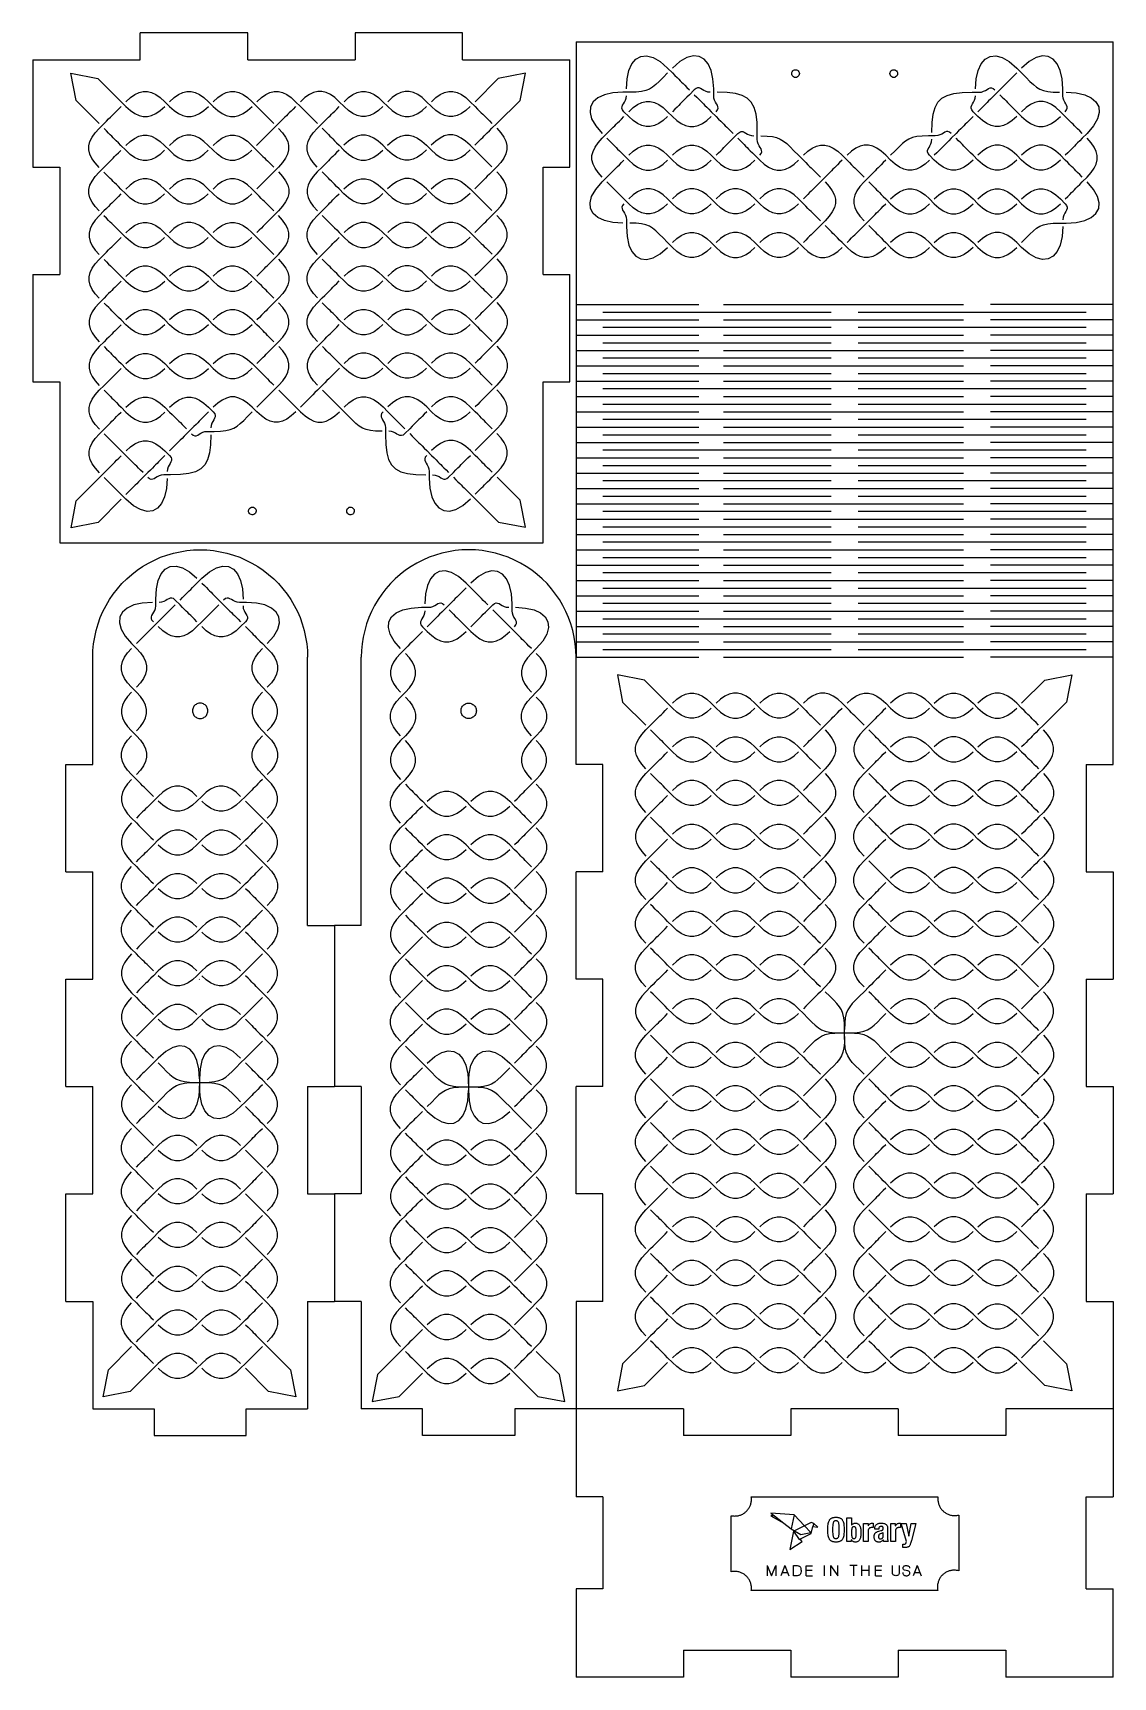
# Model space of a CAD drawing. Extents: x -112 to 112, y -170 to 170.
import ezdxf

# ---------------------------------------------------------------- set-up
doc = ezdxf.new("R2010")
doc.units = 0
doc.header["$MEASUREMENT"] = 0
doc.layers.get('0').update_dxf_attribs({"linetype": 'CONTINUOUS'})

msp = doc.modelspace()

# ---------------------------------------------------------------- linework, layer by layer
for p, q in [((-89.54, 164.63), (-89.54, 170.18)), ((-67.31, 170.18), (-89.54, 170.18)), ((-67.31, 164.63), (-67.31, 170.18)), ((-45.09, 170.18), (-45.09, 164.63)), ((-22.86, 170.18), (-45.09, 170.18)), ((-22.86, 164.63), (-22.86, 170.18)), ((0.64, 168.35), (111.76, 168.35)), ((0.64, 168.35), (0.64, 40.95)), ((111.76, 18.73), (111.76, 168.35)), ((-111.76, 164.63), (-89.54, 164.63)), ((-111.76, 164.63), (-111.76, 142.4)), ((-67.31, 164.63), (-45.09, 164.63)), ((-22.86, 164.63), (-0.64, 164.63)), ((-0.64, 142.4), (-0.64, 164.63)), ((11.57, 162.42), (12.19, 163.78)), ((12.19, 163.78), (13.03, 164.75)), ((13.03, 164.75), (14.05, 165.31)), ((14.05, 165.31), (15.24, 165.42)), ((15.24, 165.42), (16.57, 165.07)), ((16.57, 165.07), (18.02, 164.24)), ((18.02, 164.24), (19.58, 162.9)), ((22.13, 164.24), (20.58, 162.9)), ((23.58, 165.07), (22.13, 164.24)), ((24.92, 165.42), (23.58, 165.07)), ((26.11, 165.31), (24.92, 165.42)), ((27.13, 164.75), (26.11, 165.31)), ((27.96, 163.78), (27.13, 164.75)), ((28.58, 162.42), (27.96, 163.78)), ((83.82, 162.42), (84.44, 163.78)), ((84.44, 163.78), (85.28, 164.75)), ((85.28, 164.75), (86.3, 165.31)), ((86.3, 165.31), (87.49, 165.42)), ((87.49, 165.42), (88.82, 165.07)), ((88.82, 165.07), (90.27, 164.24)), ((90.27, 164.24), (91.83, 162.9)), ((94.38, 164.24), (92.83, 162.9)), ((95.83, 165.07), (94.38, 164.24)), ((97.17, 165.42), (95.83, 165.07)), ((98.35, 165.31), (97.17, 165.42)), ((99.38, 164.75), (98.35, 165.31)), ((100.21, 163.78), (99.38, 164.75)), ((100.83, 162.42), (100.21, 163.78)), ((-103.9, 161.84), (-98.3, 160.73)), ((-102.82, 156.22), (-103.9, 161.84)), ((-98.3, 160.73), (-93.51, 155.94)), ((-15.48, 160.73), (-20.27, 155.94)), ((-9.85, 161.81), (-15.48, 160.73)), ((-10.96, 156.21), (-9.85, 161.81)), ((11.05, 158.59), (11.18, 160.68)), ((11.18, 160.68), (11.57, 162.42)), ((17.84, 160.14), (17.14, 159.48)), ((18.64, 160.95), (17.84, 160.14)), ((19.58, 161.9), (18.64, 160.95)), ((19.58, 162.9), (20.58, 161.9)), ((20.58, 161.9), (21.1, 161.38)), ((21.1, 161.38), (21.53, 160.95)), ((21.53, 160.95), (21.88, 160.6)), ((21.88, 160.6), (22.19, 160.29)), ((22.19, 160.29), (22.48, 160)), ((22.48, 160), (22.79, 159.69)), ((28.97, 160.68), (28.58, 162.42)), ((29.11, 158.59), (28.97, 160.68)), ((45.25, 161.75), (45.28, 161.95)), ((45.28, 161.54), (45.25, 161.75)), ((45.28, 161.95), (45.35, 162.14)), ((45.35, 161.35), (45.28, 161.54)), ((45.35, 162.14), (45.48, 162.31)), ((45.48, 161.19), (45.35, 161.35)), ((45.48, 162.31), (45.64, 162.44)), ((45.64, 161.06), (45.48, 161.19)), ((45.64, 162.44), (45.84, 162.51)), ((45.84, 160.98), (45.64, 161.06)), ((45.84, 162.51), (46.04, 162.54)), ((46.04, 160.95), (45.84, 160.98)), ((46.04, 162.54), (46.25, 162.51)), ((46.25, 160.98), (46.04, 160.95)), ((46.25, 162.51), (46.44, 162.44)), ((46.44, 161.06), (46.25, 160.98)), ((46.44, 162.44), (46.6, 162.31)), ((46.6, 161.19), (46.44, 161.06)), ((46.6, 162.31), (46.73, 162.14)), ((46.73, 161.35), (46.6, 161.19)), ((46.73, 162.14), (46.81, 161.95)), ((46.81, 161.54), (46.73, 161.35)), ((46.81, 161.95), (46.84, 161.75)), ((46.84, 161.75), (46.81, 161.54)), ((65.57, 161.75), (65.6, 161.95)), ((65.6, 161.54), (65.57, 161.75)), ((65.6, 161.95), (65.67, 162.14)), ((65.67, 161.35), (65.6, 161.54)), ((65.67, 162.14), (65.8, 162.31)), ((65.8, 161.19), (65.67, 161.35)), ((65.8, 162.31), (65.96, 162.44)), ((65.96, 161.06), (65.8, 161.19)), ((65.96, 162.44), (66.16, 162.51)), ((66.16, 160.98), (65.96, 161.06)), ((66.16, 162.51), (66.36, 162.54)), ((66.36, 160.95), (66.16, 160.98)), ((66.36, 162.54), (66.57, 162.51)), ((66.57, 160.98), (66.36, 160.95)), ((66.57, 162.51), (66.76, 162.44)), ((66.76, 161.06), (66.57, 160.98)), ((66.76, 162.44), (66.92, 162.31)), ((66.92, 161.19), (66.76, 161.06)), ((66.92, 162.31), (67.05, 162.14)), ((67.05, 161.35), (66.92, 161.19)), ((67.05, 162.14), (67.13, 161.95)), ((67.13, 161.54), (67.05, 161.35)), ((67.13, 161.95), (67.16, 161.75)), ((67.16, 161.75), (67.13, 161.54)), ((83.3, 158.59), (83.43, 160.68)), ((83.43, 160.68), (83.82, 162.42)), ((89.92, 160), (89.61, 159.69)), ((90.22, 160.29), (89.92, 160)), ((90.52, 160.6), (90.22, 160.29)), ((90.88, 160.95), (90.52, 160.6)), ((91.3, 161.38), (90.88, 160.95)), ((91.83, 161.9), (91.3, 161.38)), ((91.83, 162.9), (92.83, 161.9)), ((92.83, 161.9), (93.77, 160.95)), ((93.77, 160.95), (94.56, 160.14)), ((94.56, 160.14), (95.26, 159.48)), ((101.22, 160.68), (100.83, 162.42)), ((101.36, 158.59), (101.22, 160.68)), ((-92.52, 155.94), (-91.59, 156.78)), ((-91.59, 156.78), (-90.68, 157.41)), ((-90.68, 157.41), (-89.8, 157.83)), ((-89.8, 157.83), (-88.93, 158.05)), ((-88.93, 158.05), (-88.07, 158.05)), ((-88.07, 158.05), (-87.2, 157.83)), ((-87.2, 157.83), (-86.32, 157.41)), ((-86.32, 157.41), (-85.41, 156.78)), ((-85.41, 156.78), (-84.48, 155.94)), ((-83.49, 155.94), (-82.56, 156.78)), ((-82.56, 156.78), (-81.65, 157.41)), ((-81.65, 157.41), (-80.77, 157.83)), ((-80.77, 157.83), (-79.9, 158.05)), ((-79.9, 158.05), (-79.04, 158.05)), ((-79.04, 158.05), (-78.17, 157.83)), ((-78.17, 157.83), (-77.28, 157.41)), ((-77.28, 157.41), (-76.38, 156.78)), ((-76.38, 156.78), (-75.45, 155.94)), ((-74.45, 155.94), (-73.52, 156.78)), ((-73.52, 156.78), (-72.62, 157.41)), ((-72.62, 157.41), (-71.74, 157.83)), ((-71.74, 157.83), (-70.87, 158.05)), ((-70.87, 158.05), (-70, 158.05)), ((-70, 158.05), (-69.13, 157.83)), ((-69.13, 157.83), (-68.25, 157.41)), ((-68.25, 157.41), (-67.35, 156.78)), ((-67.35, 156.78), (-66.42, 155.94)), ((-65.42, 155.94), (-64.49, 156.78)), ((-64.49, 156.78), (-63.59, 157.41)), ((-63.59, 157.41), (-62.71, 157.83)), ((-62.71, 157.83), (-61.84, 158.05)), ((-61.84, 158.05), (-60.97, 158.05)), ((-60.97, 158.05), (-60.1, 157.83)), ((-60.1, 157.83), (-59.22, 157.41)), ((-59.22, 157.41), (-58.32, 156.78)), ((-58.32, 156.78), (-57.39, 155.94)), ((-55.46, 156.78), (-56.39, 155.94)), ((-54.56, 157.41), (-55.46, 156.78)), ((-53.68, 157.83), (-54.56, 157.41)), ((-52.81, 158.05), (-53.68, 157.83)), ((-51.94, 158.05), (-52.81, 158.05)), ((-51.07, 157.83), (-51.94, 158.05)), ((-50.19, 157.41), (-51.07, 157.83)), ((-49.29, 156.78), (-50.19, 157.41)), ((-48.36, 155.94), (-49.29, 156.78)), ((-47.36, 155.94), (-46.43, 156.78)), ((-46.43, 156.78), (-45.53, 157.41)), ((-45.53, 157.41), (-44.65, 157.83)), ((-44.65, 157.83), (-43.78, 158.05)), ((-43.78, 158.05), (-42.91, 158.05)), ((-42.91, 158.05), (-42.04, 157.83)), ((-42.04, 157.83), (-41.16, 157.41)), ((-41.16, 157.41), (-40.26, 156.78)), ((-40.26, 156.78), (-39.33, 155.94)), ((-37.4, 156.78), (-38.33, 155.94)), ((-36.5, 157.41), (-37.4, 156.78)), ((-35.62, 157.83), (-36.5, 157.41)), ((-34.75, 158.05), (-35.62, 157.83)), ((-33.88, 158.05), (-34.75, 158.05)), ((-33.01, 157.83), (-33.88, 158.05)), ((-32.13, 157.41), (-33.01, 157.83)), ((-31.23, 156.78), (-32.13, 157.41)), ((-30.3, 155.94), (-31.23, 156.78)), ((-29.3, 155.94), (-28.37, 156.78)), ((-28.37, 156.78), (-27.47, 157.41)), ((-27.47, 157.41), (-26.58, 157.83)), ((-26.58, 157.83), (-25.72, 158.05)), ((-25.72, 158.05), (-24.85, 158.05)), ((-24.85, 158.05), (-23.98, 157.83)), ((-23.98, 157.83), (-23.1, 157.41)), ((-23.1, 157.41), (-22.2, 156.78)), ((-22.2, 156.78), (-21.27, 155.94)), ((5.15, 156.74), (4.18, 155.91)), ((6.51, 157.36), (5.15, 156.74)), ((8.25, 157.75), (6.51, 157.36)), ((10.34, 157.89), (8.25, 157.75)), ((11.75, 157.89), (10.34, 157.89)), ((10.85, 156.23), (10.99, 156.67)), ((10.99, 156.67), (11.05, 157.18)), ((13.08, 157.92), (11.75, 157.89)), ((14.16, 158.04), (13.08, 157.92)), ((15.04, 158.24), (14.16, 158.04)), ((15.8, 158.54), (15.04, 158.24)), ((16.48, 158.95), (15.8, 158.54)), ((17.14, 159.48), (16.48, 158.95)), ((22.79, 159.69), (23.14, 159.34)), ((23.14, 159.34), (23.57, 158.91)), ((23.57, 156.86), (23.14, 156.44)), ((23.57, 158.91), (24.09, 158.39)), ((24.09, 157.39), (23.57, 156.86)), ((25.09, 158.39), (24.09, 157.39)), ((25.46, 158.68), (25.09, 158.39)), ((25.09, 157.39), (25.62, 156.86)), ((25.79, 158.8), (25.46, 158.68)), ((25.62, 156.86), (26.04, 156.44)), ((26.1, 158.78), (25.79, 158.8)), ((26.41, 158.67), (26.1, 158.78)), ((26.72, 158.49), (26.41, 158.67)), ((27.06, 158.28), (26.72, 158.49)), ((27.45, 158.09), (27.06, 158.28)), ((27.89, 157.94), (27.45, 158.09)), ((28.4, 157.89), (27.89, 157.94)), ((29.11, 157.18), (29.11, 158.59)), ((29.16, 156.67), (29.11, 157.18)), ((29.31, 156.23), (29.16, 156.67)), ((31.88, 157.82), (29.81, 157.89)), ((33.6, 157.62), (31.88, 157.82)), ((34.98, 157.23), (33.6, 157.62)), ((36.07, 156.65), (34.98, 157.23)), ((36.9, 155.82), (36.07, 156.65)), ((75.51, 155.82), (76.33, 156.65)), ((76.33, 156.65), (77.42, 157.23)), ((77.42, 157.23), (78.81, 157.62)), ((78.81, 157.62), (80.52, 157.82)), ((80.52, 157.82), (82.59, 157.89)), ((82.59, 157.89), (84, 157.89)), ((83.1, 156.23), (83.24, 156.67)), ((83.24, 156.67), (83.3, 157.18)), ((84, 157.89), (84.52, 157.94)), ((84.52, 157.94), (84.96, 158.09)), ((84.96, 158.09), (85.34, 158.28)), ((85.34, 158.28), (85.68, 158.49)), ((85.68, 158.49), (86, 158.67)), ((86, 158.67), (86.3, 158.78)), ((86.3, 158.78), (86.61, 158.8)), ((86.79, 156.86), (86.36, 156.44)), ((86.61, 158.8), (86.94, 158.68)), ((87.31, 157.39), (86.79, 156.86)), ((86.94, 158.68), (87.31, 158.39)), ((88.31, 158.39), (87.31, 157.39)), ((88.84, 158.91), (88.31, 158.39)), ((88.31, 157.39), (88.84, 156.86)), ((89.26, 159.34), (88.84, 158.91)), ((88.84, 156.86), (89.26, 156.44)), ((89.61, 159.69), (89.26, 159.34)), ((95.26, 159.48), (95.92, 158.95)), ((95.92, 158.95), (96.6, 158.54)), ((96.6, 158.54), (97.36, 158.24)), ((97.36, 158.24), (98.25, 158.04)), ((98.25, 158.04), (99.33, 157.92)), ((99.33, 157.92), (100.65, 157.89)), ((101.36, 157.18), (101.36, 158.59)), ((101.41, 156.67), (101.36, 157.18)), ((101.56, 156.23), (101.41, 156.67)), ((102.06, 157.89), (104.15, 157.75)), ((104.15, 157.75), (105.89, 157.36)), ((105.89, 157.36), (107.25, 156.74)), ((107.25, 156.74), (108.22, 155.91)), ((-98.05, 151.41), (-102.82, 156.22)), ((-95.43, 153.02), (-95.13, 153.32)), ((-95.13, 153.32), (-94.82, 153.63)), ((-94.82, 153.63), (-94.47, 153.99)), ((-94.47, 153.99), (-94.04, 154.41)), ((-94.04, 154.41), (-93.51, 154.94)), ((-93.51, 155.94), (-92.52, 154.94)), ((-92.52, 154.94), (-91.59, 154.1)), ((-91.59, 154.1), (-90.68, 153.47)), ((-90.68, 153.47), (-89.8, 153.05)), ((-87.2, 153.05), (-86.32, 153.47)), ((-86.32, 153.47), (-85.41, 154.1)), ((-85.41, 154.1), (-84.48, 154.94)), ((-84.48, 155.94), (-83.49, 154.94)), ((-83.49, 154.94), (-82.56, 154.1)), ((-82.56, 154.1), (-81.65, 153.47)), ((-81.65, 153.47), (-80.77, 153.05)), ((-78.17, 153.05), (-77.28, 153.47)), ((-77.28, 153.47), (-76.38, 154.1)), ((-76.38, 154.1), (-75.45, 154.94)), ((-75.45, 155.94), (-74.45, 154.94)), ((-74.45, 154.94), (-73.52, 154.1)), ((-73.52, 154.1), (-72.62, 153.47)), ((-72.62, 153.47), (-71.74, 153.05)), ((-69.13, 153.05), (-68.25, 153.47)), ((-68.25, 153.47), (-67.35, 154.1)), ((-67.35, 154.1), (-66.42, 154.94)), ((-66.42, 155.94), (-65.42, 154.94)), ((-65.42, 154.94), (-64.9, 154.42)), ((-64.9, 154.42), (-64.48, 153.99)), ((-64.48, 153.99), (-64.12, 153.64)), ((-64.12, 153.64), (-63.82, 153.33)), ((-63.82, 153.33), (-63.52, 153.04)), ((-59.01, 153.33), (-59.3, 153.03)), ((-58.7, 153.64), (-59.01, 153.33)), ((-58.34, 153.99), (-58.7, 153.64)), ((-57.92, 154.42), (-58.34, 153.99)), ((-57.39, 154.94), (-57.92, 154.42)), ((-57.39, 155.94), (-56.39, 154.94)), ((-56.39, 154.94), (-55.87, 154.42)), ((-55.87, 154.42), (-55.44, 154)), ((-55.44, 154), (-55.09, 153.64)), ((-55.09, 153.64), (-54.79, 153.34)), ((-54.79, 153.34), (-54.49, 153.04)), ((-50.27, 153.03), (-49.98, 153.33)), ((-49.98, 153.33), (-49.67, 153.64)), ((-49.67, 153.64), (-49.31, 153.99)), ((-49.31, 153.99), (-48.89, 154.42)), ((-48.89, 154.42), (-48.36, 154.94)), ((-47.36, 154.94), (-48.36, 155.94)), ((-46.43, 154.1), (-47.36, 154.94)), ((-45.53, 153.47), (-46.43, 154.1)), ((-44.65, 153.05), (-45.53, 153.47)), ((-41.16, 153.47), (-42.04, 153.05)), ((-40.26, 154.1), (-41.16, 153.47)), ((-39.33, 154.94), (-40.26, 154.1)), ((-39.33, 155.94), (-38.33, 154.94)), ((-38.33, 154.94), (-37.4, 154.1)), ((-37.4, 154.1), (-36.5, 153.47)), ((-36.5, 153.47), (-35.62, 153.05)), ((-33.01, 153.05), (-32.13, 153.47)), ((-32.13, 153.47), (-31.23, 154.1)), ((-31.23, 154.1), (-30.3, 154.94)), ((-29.3, 154.94), (-30.3, 155.94)), ((-28.37, 154.1), (-29.3, 154.94)), ((-27.47, 153.47), (-28.37, 154.1)), ((-26.58, 153.05), (-27.47, 153.47)), ((-23.1, 153.47), (-23.98, 153.05)), ((-22.2, 154.1), (-23.1, 153.47)), ((-21.27, 154.94), (-22.2, 154.1)), ((-21.27, 155.94), (-20.27, 154.94)), ((-20.27, 154.94), (-19.74, 154.42)), ((-19.74, 154.42), (-19.32, 154)), ((-19.32, 154), (-18.97, 153.65)), ((-18.97, 153.65), (-18.66, 153.34)), ((-18.66, 153.34), (-18.37, 153.05)), ((-15.77, 151.44), (-10.96, 156.21)), ((3.63, 154.88), (3.52, 153.7)), ((3.52, 153.7), (3.86, 152.36)), ((4.18, 155.91), (3.63, 154.88)), ((10.13, 154.57), (10.15, 154.88)), ((10.25, 154.24), (10.13, 154.57)), ((10.15, 154.88), (10.27, 155.19)), ((10.55, 153.87), (10.25, 154.24)), ((10.27, 155.19), (10.45, 155.5)), ((10.45, 155.5), (10.65, 155.84)), ((11.55, 152.87), (10.55, 153.87)), ((10.65, 155.84), (10.85, 156.23)), ((11.55, 153.87), (12.48, 154.71)), ((12.48, 154.71), (13.38, 155.34)), ((13.38, 155.34), (14.26, 155.76)), ((14.26, 155.76), (15.13, 155.97)), ((15.13, 155.97), (15.99, 155.97)), ((15.99, 155.97), (16.86, 155.76)), ((16.86, 155.76), (17.75, 155.34)), ((17.75, 155.34), (18.65, 154.71)), ((18.65, 154.71), (19.58, 153.87)), ((19.58, 153.87), (20.58, 152.87)), ((21.1, 154.4), (20.58, 153.87)), ((21.53, 154.82), (21.1, 154.4)), ((21.88, 155.17), (21.53, 154.82)), ((22.19, 155.48), (21.88, 155.17)), ((22.48, 155.78), (22.19, 155.48)), ((22.79, 156.09), (22.48, 155.78)), ((23.14, 156.44), (22.79, 156.09)), ((26.04, 156.44), (26.39, 156.09)), ((26.39, 156.09), (26.7, 155.78)), ((26.7, 155.78), (27, 155.48)), ((27, 155.48), (27.31, 155.17)), ((27.31, 155.17), (27.66, 154.82)), ((27.66, 154.82), (28.08, 154.4)), ((28.08, 154.4), (28.61, 153.87)), ((28.61, 153.87), (29.61, 152.87)), ((29.5, 155.84), (29.31, 156.23)), ((29.71, 155.5), (29.5, 155.84)), ((29.61, 153.87), (29.9, 154.24)), ((29.89, 155.19), (29.71, 155.5)), ((30, 154.88), (29.89, 155.19)), ((29.9, 154.24), (30.02, 154.57)), ((30.02, 154.57), (30, 154.88)), ((37.49, 154.73), (36.9, 155.82)), ((37.87, 153.34), (37.49, 154.73)), ((38.08, 151.63), (37.87, 153.34)), ((74.33, 151.63), (74.53, 153.34)), ((74.53, 153.34), (74.92, 154.73)), ((74.92, 154.73), (75.51, 155.82)), ((82.38, 154.57), (82.4, 154.88)), ((82.5, 154.24), (82.38, 154.57)), ((82.4, 154.88), (82.52, 155.19)), ((82.8, 153.87), (82.5, 154.24)), ((82.52, 155.19), (82.7, 155.5)), ((82.7, 155.5), (82.9, 155.84)), ((83.79, 152.87), (82.8, 153.87)), ((82.9, 155.84), (83.1, 156.23)), ((84.32, 154.4), (83.79, 153.87)), ((84.74, 154.82), (84.32, 154.4)), ((85.1, 155.17), (84.74, 154.82)), ((85.41, 155.48), (85.1, 155.17)), ((85.7, 155.78), (85.41, 155.48)), ((86.01, 156.09), (85.7, 155.78)), ((86.36, 156.44), (86.01, 156.09)), ((89.26, 156.44), (89.61, 156.09)), ((89.61, 156.09), (89.92, 155.78)), ((89.92, 155.78), (90.22, 155.48)), ((90.22, 155.48), (90.52, 155.17)), ((90.52, 155.17), (90.88, 154.82)), ((90.88, 154.82), (91.3, 154.4)), ((91.3, 154.4), (91.83, 153.87)), ((91.83, 153.87), (92.83, 152.87)), ((93.76, 154.71), (92.83, 153.87)), ((94.66, 155.34), (93.76, 154.71)), ((95.54, 155.76), (94.66, 155.34)), ((96.41, 155.97), (95.54, 155.76)), ((97.27, 155.97), (96.41, 155.97)), ((98.14, 155.76), (97.27, 155.97)), ((99.03, 155.34), (98.14, 155.76)), ((99.93, 154.71), (99.03, 155.34)), ((100.86, 153.87), (99.93, 154.71)), ((101.86, 152.87), (100.86, 153.87)), ((101.75, 155.84), (101.56, 156.23)), ((101.96, 155.5), (101.75, 155.84)), ((101.86, 153.87), (102.15, 154.24)), ((102.14, 155.19), (101.96, 155.5)), ((102.25, 154.88), (102.14, 155.19)), ((102.15, 154.24), (102.27, 154.57)), ((102.27, 154.57), (102.25, 154.88)), ((108.22, 155.91), (108.78, 154.88)), ((108.89, 153.7), (108.54, 152.36)), ((108.78, 154.88), (108.89, 153.7)), ((-98.9, 149.48), (-98.05, 150.41)), ((-98.05, 150.41), (-97.05, 151.4)), ((-97.05, 151.4), (-96.52, 151.93)), ((-96.53, 149.88), (-97.05, 150.4)), ((-96.11, 149.45), (-96.53, 149.88)), ((-96.52, 151.93), (-96.09, 152.36)), ((-96.09, 152.36), (-95.74, 152.71)), ((-95.74, 152.71), (-95.43, 153.02)), ((-89.8, 153.05), (-88.93, 152.84)), ((-88.93, 152.84), (-88.07, 152.84)), ((-88.07, 152.84), (-87.2, 153.05)), ((-80.77, 153.05), (-79.9, 152.84)), ((-79.9, 152.84), (-79.04, 152.84)), ((-79.04, 152.84), (-78.17, 153.05)), ((-71.74, 153.05), (-70.87, 152.84)), ((-70.87, 152.84), (-70, 152.84)), ((-70, 152.84), (-69.13, 153.05)), ((-63.52, 153.04), (-63.22, 152.73)), ((-63.22, 152.73), (-62.87, 152.38)), ((-62.46, 149.9), (-62.88, 149.48)), ((-62.87, 152.38), (-62.44, 151.95)), ((-61.93, 150.43), (-62.46, 149.9)), ((-62.44, 151.95), (-61.92, 151.43)), ((-60.92, 151.42), (-61.93, 150.43)), ((-60.93, 150.42), (-60.09, 149.49)), ((-60.39, 151.95), (-60.92, 151.42)), ((-59.97, 152.37), (-60.39, 151.95)), ((-59.61, 152.72), (-59.97, 152.37)), ((-59.3, 153.03), (-59.61, 152.72)), ((-54.49, 153.04), (-54.19, 152.73)), ((-54.19, 152.73), (-53.84, 152.38)), ((-53.84, 152.38), (-53.41, 151.96)), ((-53.74, 149.51), (-52.9, 150.43)), ((-53.41, 151.96), (-52.89, 151.43)), ((-52.9, 150.43), (-51.89, 151.43)), ((-51.9, 150.43), (-51.38, 149.9)), ((-51.89, 151.43), (-51.36, 151.95)), ((-51.38, 149.9), (-50.95, 149.48)), ((-51.36, 151.95), (-50.94, 152.37)), ((-50.94, 152.37), (-50.58, 152.73)), ((-50.58, 152.73), (-50.27, 153.03)), ((-43.78, 152.84), (-44.65, 153.05)), ((-42.91, 152.84), (-43.78, 152.84)), ((-42.04, 153.05), (-42.91, 152.84)), ((-35.62, 153.05), (-34.75, 152.84)), ((-34.75, 152.84), (-33.88, 152.84)), ((-33.88, 152.84), (-33.01, 153.05)), ((-25.72, 152.84), (-26.58, 153.05)), ((-24.85, 152.84), (-25.72, 152.84)), ((-23.98, 153.05), (-24.85, 152.84)), ((-18.37, 153.05), (-18.06, 152.75)), ((-18.06, 152.75), (-17.71, 152.4)), ((-17.73, 149.51), (-17.3, 149.93)), ((-17.71, 152.4), (-17.29, 151.97)), ((-17.3, 149.93), (-16.77, 150.45)), ((-17.29, 151.97), (-16.77, 151.45)), ((-16.77, 150.45), (-15.77, 151.44)), ((-15.77, 150.45), (-14.94, 149.52)), ((3.86, 152.36), (4.7, 150.91)), ((4.7, 150.91), (6.03, 149.36)), ((7.03, 149.36), (7.56, 149.88)), ((7.56, 149.88), (7.98, 150.31)), ((7.98, 150.31), (8.33, 150.66)), ((8.33, 150.66), (8.64, 150.97)), ((8.64, 150.97), (8.94, 151.26)), ((8.94, 151.26), (9.24, 151.57)), ((9.24, 151.57), (9.6, 151.92)), ((9.6, 151.92), (10.02, 152.35)), ((10.02, 152.35), (10.55, 152.87)), ((12.48, 152.03), (11.55, 152.87)), ((13.38, 151.4), (12.48, 152.03)), ((14.26, 150.98), (13.38, 151.4)), ((15.13, 150.77), (14.26, 150.98)), ((15.99, 150.77), (15.13, 150.77)), ((16.86, 150.98), (15.99, 150.77)), ((17.75, 151.4), (16.86, 150.98)), ((18.65, 152.03), (17.75, 151.4)), ((19.58, 152.87), (18.65, 152.03)), ((20.58, 152.87), (21.51, 152.03)), ((21.51, 152.03), (22.41, 151.4)), ((22.41, 151.4), (23.29, 150.98)), ((23.29, 150.98), (24.16, 150.77)), ((24.16, 150.77), (25.03, 150.77)), ((25.03, 150.77), (25.9, 150.98)), ((25.9, 150.98), (26.78, 151.4)), ((26.78, 151.4), (27.68, 152.03)), ((27.68, 152.03), (28.61, 152.87)), ((29.61, 152.87), (30.13, 152.35)), ((30.13, 152.35), (30.56, 151.92)), ((30.56, 151.92), (30.91, 151.57)), ((30.91, 151.57), (31.22, 151.26)), ((31.22, 151.26), (31.51, 150.97)), ((31.51, 150.97), (31.82, 150.66)), ((31.82, 150.66), (32.17, 150.31)), ((32.17, 150.31), (32.6, 149.88)), ((32.6, 149.88), (33.13, 149.36)), ((34.49, 149.65), (34.83, 149.77)), ((34.83, 149.77), (35.14, 149.75)), ((38.14, 149.56), (38.08, 151.63)), ((74.26, 149.56), (74.33, 151.63)), ((77.58, 149.77), (77.27, 149.75)), ((77.91, 149.65), (77.58, 149.77)), ((79.8, 149.88), (79.28, 149.36)), ((80.23, 150.31), (79.8, 149.88)), ((80.58, 150.66), (80.23, 150.31)), ((80.89, 150.97), (80.58, 150.66)), ((81.18, 151.26), (80.89, 150.97)), ((81.49, 151.57), (81.18, 151.26)), ((81.85, 151.92), (81.49, 151.57)), ((82.27, 152.35), (81.85, 151.92)), ((82.8, 152.87), (82.27, 152.35)), ((84.72, 152.03), (83.79, 152.87)), ((85.63, 151.4), (84.72, 152.03)), ((86.51, 150.98), (85.63, 151.4)), ((87.38, 150.77), (86.51, 150.98)), ((88.24, 150.77), (87.38, 150.77)), ((89.11, 150.98), (88.24, 150.77)), ((90, 151.4), (89.11, 150.98)), ((90.9, 152.03), (90, 151.4)), ((91.83, 152.87), (90.9, 152.03)), ((92.83, 152.87), (93.76, 152.03)), ((93.76, 152.03), (94.66, 151.4)), ((94.66, 151.4), (95.54, 150.98)), ((95.54, 150.98), (96.41, 150.77)), ((96.41, 150.77), (97.27, 150.77)), ((97.27, 150.77), (98.14, 150.98)), ((98.14, 150.98), (99.03, 151.4)), ((99.03, 151.4), (99.93, 152.03)), ((99.93, 152.03), (100.86, 152.87)), ((102.38, 152.35), (101.86, 152.87)), ((102.81, 151.92), (102.38, 152.35)), ((103.16, 151.57), (102.81, 151.92)), ((103.47, 151.26), (103.16, 151.57)), ((103.76, 150.97), (103.47, 151.26)), ((104.07, 150.66), (103.76, 150.97)), ((104.42, 150.31), (104.07, 150.66)), ((104.85, 149.88), (104.42, 150.31)), ((105.37, 149.36), (104.85, 149.88)), ((107.71, 150.91), (106.37, 149.36)), ((108.54, 152.36), (107.71, 150.91)), ((-100.17, 146.82), (-99.96, 147.69)), ((-100.17, 145.95), (-100.17, 146.82)), ((-99.96, 147.69), (-99.53, 148.58)), ((-99.53, 148.58), (-98.9, 149.48)), ((-95.76, 149.09), (-96.11, 149.45)), ((-95.45, 148.78), (-95.76, 149.09)), ((-95.16, 148.49), (-95.45, 148.78)), ((-94.85, 148.18), (-95.16, 148.49)), ((-94.5, 147.82), (-94.85, 148.18)), ((-94.08, 147.4), (-94.5, 147.82)), ((-93.55, 146.87), (-94.08, 147.4)), ((-92.55, 145.88), (-93.55, 146.87)), ((-92.55, 146.87), (-91.63, 147.72)), ((-91.63, 147.72), (-90.72, 148.35)), ((-90.72, 148.35), (-89.84, 148.77)), ((-89.84, 148.77), (-88.97, 148.98)), ((-88.97, 148.98), (-88.11, 148.98)), ((-88.11, 148.98), (-87.24, 148.77)), ((-87.24, 148.77), (-86.35, 148.35)), ((-86.35, 148.35), (-85.45, 147.72)), ((-85.45, 147.72), (-84.52, 146.88)), ((-84.52, 146.88), (-83.52, 145.88)), ((-82.59, 147.72), (-83.52, 146.88)), ((-81.69, 148.36), (-82.59, 147.72)), ((-80.81, 148.78), (-81.69, 148.36)), ((-79.94, 148.99), (-80.81, 148.78)), ((-79.08, 148.99), (-79.94, 148.99)), ((-78.21, 148.78), (-79.08, 148.99)), ((-77.32, 148.36), (-78.21, 148.78)), ((-76.42, 147.73), (-77.32, 148.36)), ((-75.49, 146.89), (-76.42, 147.73)), ((-74.49, 145.89), (-75.49, 146.89)), ((-74.49, 146.89), (-73.56, 147.73)), ((-73.56, 147.73), (-72.66, 148.37)), ((-72.66, 148.37), (-71.78, 148.79)), ((-71.78, 148.79), (-70.91, 149)), ((-70.91, 149), (-70.05, 149)), ((-70.05, 149), (-69.18, 148.79)), ((-69.18, 148.79), (-68.29, 148.37)), ((-68.29, 148.37), (-67.39, 147.74)), ((-67.39, 147.74), (-66.46, 146.9)), ((-66.46, 146.9), (-65.46, 145.9)), ((-64.93, 147.43), (-65.46, 146.9)), ((-64.51, 147.86), (-64.93, 147.43)), ((-64.16, 148.21), (-64.51, 147.86)), ((-63.85, 148.52), (-64.16, 148.21)), ((-63.55, 148.82), (-63.85, 148.52)), ((-63.24, 149.12), (-63.55, 148.82)), ((-62.88, 149.48), (-63.24, 149.12)), ((-60.09, 149.49), (-59.46, 148.59)), ((-59.46, 148.59), (-59.04, 147.71)), ((-59.04, 147.71), (-58.84, 146.84)), ((-58.84, 146.84), (-58.84, 145.97)), ((-55.01, 146.85), (-54.8, 147.72)), ((-55.01, 145.99), (-55.01, 146.85)), ((-54.8, 147.72), (-54.37, 148.6)), ((-54.37, 148.6), (-53.74, 149.51)), ((-50.95, 149.48), (-50.6, 149.13)), ((-50.6, 149.13), (-50.3, 148.82)), ((-50.3, 148.82), (-50, 148.52)), ((-50, 148.52), (-49.7, 148.22)), ((-49.7, 148.22), (-49.35, 147.87)), ((-49.35, 147.87), (-48.92, 147.44)), ((-48.92, 147.44), (-48.4, 146.92)), ((-48.4, 146.92), (-47.4, 145.92)), ((-46.47, 147.76), (-47.4, 146.92)), ((-45.57, 148.39), (-46.47, 147.76)), ((-44.69, 148.82), (-45.57, 148.39)), ((-43.82, 149.03), (-44.69, 148.82)), ((-42.95, 149.03), (-43.82, 149.03)), ((-42.08, 148.82), (-42.95, 149.03)), ((-41.2, 148.4), (-42.08, 148.82)), ((-40.3, 147.77), (-41.2, 148.4)), ((-39.37, 146.93), (-40.3, 147.77)), ((-38.37, 145.93), (-39.37, 146.93)), ((-38.37, 146.93), (-37.44, 147.77)), ((-37.44, 147.77), (-36.54, 148.4)), ((-36.54, 148.4), (-35.66, 148.83)), ((-35.66, 148.83), (-34.79, 149.04)), ((-34.79, 149.04), (-33.92, 149.04)), ((-33.92, 149.04), (-33.05, 148.83)), ((-33.05, 148.83), (-32.17, 148.41)), ((-32.17, 148.41), (-31.27, 147.78)), ((-31.27, 147.78), (-30.33, 146.94)), ((-30.33, 146.94), (-29.34, 145.94)), ((-28.41, 147.78), (-29.34, 146.94)), ((-27.51, 148.41), (-28.41, 147.78)), ((-26.63, 148.84), (-27.51, 148.41)), ((-25.76, 149.05), (-26.63, 148.84)), ((-24.89, 149.05), (-25.76, 149.05)), ((-24.02, 148.84), (-24.89, 149.05)), ((-23.14, 148.42), (-24.02, 148.84)), ((-22.23, 147.79), (-23.14, 148.42)), ((-21.3, 146.95), (-22.23, 147.79)), ((-20.3, 145.95), (-21.3, 146.95)), ((-20.31, 146.95), (-19.78, 147.47)), ((-19.78, 147.47), (-19.35, 147.9)), ((-19.35, 147.9), (-19, 148.25)), ((-19, 148.25), (-18.69, 148.56)), ((-18.69, 148.56), (-18.39, 148.85)), ((-18.39, 148.85), (-18.08, 149.16)), ((-18.08, 149.16), (-17.73, 149.51)), ((-14.94, 149.52), (-14.31, 148.62)), ((-14.31, 148.62), (-13.89, 147.74)), ((-13.89, 147.74), (-13.69, 146.87)), ((-13.69, 146.87), (-13.69, 146.01)), ((4.14, 145.64), (4.56, 146.53)), ((4.56, 146.53), (5.19, 147.43)), ((5.19, 147.43), (6.03, 148.36)), ((6.03, 148.36), (7.03, 149.36)), ((7.03, 148.36), (7.56, 147.83)), ((7.56, 147.83), (7.98, 147.41)), ((7.98, 147.41), (8.33, 147.05)), ((8.33, 147.05), (8.64, 146.75)), ((8.64, 146.75), (8.94, 146.45)), ((8.94, 146.45), (9.24, 146.14)), ((13.38, 146.31), (14.26, 146.73)), ((14.26, 146.73), (15.13, 146.94)), ((15.13, 146.94), (15.99, 146.94)), ((15.99, 146.94), (16.86, 146.73)), ((16.86, 146.73), (17.75, 146.31)), ((22.41, 146.31), (23.29, 146.73)), ((23.29, 146.73), (24.16, 146.94)), ((24.16, 146.94), (25.03, 146.94)), ((25.03, 146.94), (25.9, 146.73)), ((25.9, 146.73), (26.78, 146.31)), ((30.91, 146.14), (31.22, 146.45)), ((31.22, 146.45), (31.51, 146.75)), ((31.51, 146.75), (31.82, 147.05)), ((31.82, 147.05), (32.17, 147.41)), ((32.17, 147.41), (32.6, 147.83)), ((32.6, 147.83), (33.13, 148.36)), ((33.13, 148.36), (34.12, 149.36)), ((34.12, 149.36), (34.49, 149.65)), ((34.12, 148.36), (34.65, 147.83)), ((34.65, 147.83), (35.07, 147.41)), ((35.07, 147.41), (35.43, 147.05)), ((35.14, 149.75), (35.44, 149.63)), ((35.43, 147.05), (35.73, 146.75)), ((35.44, 149.63), (35.75, 149.45)), ((35.73, 146.75), (36.03, 146.45)), ((35.75, 149.45), (36.09, 149.25)), ((36.03, 146.45), (36.34, 146.14)), ((36.09, 149.25), (36.48, 149.06)), ((36.48, 149.06), (36.92, 148.91)), ((36.92, 148.91), (37.43, 148.86)), ((38.14, 148.15), (38.14, 149.56)), ((38.2, 147.64), (38.14, 148.15)), ((38.34, 147.19), (38.2, 147.64)), ((38.53, 146.81), (38.34, 147.19)), ((38.74, 146.47), (38.53, 146.81)), ((38.92, 146.16), (38.74, 146.47)), ((38.85, 148.86), (40.17, 148.82)), ((40.17, 148.82), (41.25, 148.71)), ((41.25, 148.71), (42.14, 148.51)), ((42.14, 148.51), (42.9, 148.21)), ((42.9, 148.21), (43.58, 147.79)), ((43.58, 147.79), (44.24, 147.26)), ((44.24, 147.26), (44.94, 146.6)), ((44.94, 146.6), (45.73, 145.8)), ((49.5, 146.31), (50.38, 146.73)), ((50.38, 146.73), (51.25, 146.94)), ((51.25, 146.94), (52.12, 146.94)), ((52.12, 146.94), (52.99, 146.73)), ((52.99, 146.73), (53.87, 146.31)), ((59.41, 146.73), (58.53, 146.31)), ((60.28, 146.94), (59.41, 146.73)), ((61.15, 146.94), (60.28, 146.94)), ((62.02, 146.73), (61.15, 146.94)), ((62.9, 146.31), (62.02, 146.73)), ((67.47, 146.6), (66.67, 145.8)), ((68.17, 147.26), (67.47, 146.6)), ((68.83, 147.79), (68.17, 147.26)), ((69.51, 148.21), (68.83, 147.79)), ((70.27, 148.51), (69.51, 148.21)), ((71.16, 148.71), (70.27, 148.51)), ((72.23, 148.82), (71.16, 148.71)), ((73.56, 148.86), (72.23, 148.82)), ((73.49, 146.16), (73.67, 146.47)), ((74.97, 148.86), (73.56, 148.86)), ((73.67, 146.47), (73.87, 146.81)), ((73.87, 146.81), (74.06, 147.19)), ((74.06, 147.19), (74.21, 147.64)), ((74.21, 147.64), (74.26, 148.15)), ((75.49, 148.91), (74.97, 148.86)), ((75.93, 149.06), (75.49, 148.91)), ((76.31, 149.25), (75.93, 149.06)), ((76.37, 146.45), (76.07, 146.14)), ((76.65, 149.45), (76.31, 149.25)), ((76.67, 146.75), (76.37, 146.45)), ((76.96, 149.63), (76.65, 149.45)), ((76.98, 147.05), (76.67, 146.75)), ((77.27, 149.75), (76.96, 149.63)), ((77.33, 147.41), (76.98, 147.05)), ((77.75, 147.83), (77.33, 147.41)), ((78.28, 148.36), (77.75, 147.83)), ((78.28, 149.36), (77.91, 149.65)), ((79.28, 149.36), (78.28, 148.36)), ((79.8, 147.83), (79.28, 148.36)), ((80.23, 147.41), (79.8, 147.83)), ((80.58, 147.05), (80.23, 147.41)), ((80.89, 146.75), (80.58, 147.05)), ((81.18, 146.45), (80.89, 146.75)), ((81.49, 146.14), (81.18, 146.45)), ((86.51, 146.73), (85.63, 146.31)), ((87.38, 146.94), (86.51, 146.73)), ((88.24, 146.94), (87.38, 146.94)), ((89.11, 146.73), (88.24, 146.94)), ((90, 146.31), (89.11, 146.73)), ((95.54, 146.73), (94.66, 146.31)), ((96.41, 146.94), (95.54, 146.73)), ((97.27, 146.94), (96.41, 146.94)), ((98.14, 146.73), (97.27, 146.94)), ((99.03, 146.31), (98.14, 146.73)), ((103.47, 146.45), (103.16, 146.14)), ((103.76, 146.75), (103.47, 146.45)), ((104.07, 147.05), (103.76, 146.75)), ((104.42, 147.41), (104.07, 147.05)), ((104.85, 147.83), (104.42, 147.41)), ((105.37, 148.36), (104.85, 147.83)), ((106.37, 149.36), (105.37, 148.36)), ((107.21, 147.43), (106.37, 148.36)), ((107.84, 146.53), (107.21, 147.43)), ((108.27, 145.64), (107.84, 146.53)), ((-99.96, 145.08), (-100.17, 145.95)), ((-99.54, 144.19), (-99.96, 145.08)), ((-98.91, 143.28), (-99.54, 144.19)), ((-98.06, 142.35), (-98.91, 143.28)), ((-96.54, 142.88), (-96.12, 143.3)), ((-96.12, 143.3), (-95.76, 143.66)), ((-95.76, 143.66), (-95.46, 143.97)), ((-95.46, 143.97), (-95.16, 144.26)), ((-95.16, 144.26), (-94.85, 144.57)), ((-94.85, 144.57), (-94.5, 144.92)), ((-94.5, 144.92), (-94.08, 145.35)), ((-94.08, 145.35), (-93.55, 145.87)), ((-91.62, 145.03), (-92.55, 145.88)), ((-90.72, 144.4), (-91.62, 145.03)), ((-89.84, 143.98), (-90.72, 144.4)), ((-88.97, 143.78), (-89.84, 143.98)), ((-88.1, 143.78), (-88.97, 143.78)), ((-87.23, 143.99), (-88.1, 143.78)), ((-86.35, 144.41), (-87.23, 143.99)), ((-85.45, 145.04), (-86.35, 144.41)), ((-84.52, 145.88), (-85.45, 145.04)), ((-83.52, 145.88), (-82.59, 145.04)), ((-82.59, 145.04), (-81.69, 144.41)), ((-81.69, 144.41), (-80.81, 143.99)), ((-80.81, 143.99), (-79.94, 143.78)), ((-79.94, 143.78), (-79.07, 143.79)), ((-79.07, 143.79), (-78.2, 144)), ((-78.2, 144), (-77.32, 144.42)), ((-77.32, 144.42), (-76.42, 145.05)), ((-76.42, 145.05), (-75.49, 145.89)), ((-73.56, 145.05), (-74.49, 145.89)), ((-72.66, 144.42), (-73.56, 145.05)), ((-71.78, 144), (-72.66, 144.42)), ((-70.91, 143.79), (-71.78, 144)), ((-70.04, 143.79), (-70.91, 143.79)), ((-69.17, 144.01), (-70.04, 143.79)), ((-68.29, 144.43), (-69.17, 144.01)), ((-67.39, 145.06), (-68.29, 144.43)), ((-66.46, 145.9), (-67.39, 145.06)), ((-65.46, 145.9), (-64.93, 145.38)), ((-64.93, 145.38), (-64.51, 144.95)), ((-64.51, 144.95), (-64.16, 144.6)), ((-64.16, 144.6), (-63.85, 144.29)), ((-63.85, 144.29), (-63.55, 144)), ((-63.55, 144), (-63.24, 143.69)), ((-63.24, 143.69), (-62.89, 143.34)), ((-62.89, 143.34), (-62.47, 142.91)), ((-60.1, 143.32), (-60.94, 142.39)), ((-59.47, 144.22), (-60.1, 143.32)), ((-59.05, 145.1), (-59.47, 144.22)), ((-58.84, 145.97), (-59.05, 145.1)), ((-54.8, 145.11), (-55.01, 145.99)), ((-54.38, 144.23), (-54.8, 145.11)), ((-53.75, 143.33), (-54.38, 144.23)), ((-52.91, 142.4), (-53.75, 143.33)), ((-50.96, 143.35), (-51.38, 142.93)), ((-50.61, 143.7), (-50.96, 143.35)), ((-50.3, 144.01), (-50.61, 143.7)), ((-50.01, 144.31), (-50.3, 144.01)), ((-49.7, 144.62), (-50.01, 144.31)), ((-49.35, 144.97), (-49.7, 144.62)), ((-48.92, 145.39), (-49.35, 144.97)), ((-48.4, 145.92), (-48.92, 145.39)), ((-47.4, 145.92), (-46.47, 145.08)), ((-46.47, 145.08), (-45.56, 144.45)), ((-45.56, 144.45), (-44.68, 144.03)), ((-44.68, 144.03), (-43.81, 143.82)), ((-43.81, 143.82), (-42.95, 143.82)), ((-42.95, 143.82), (-42.08, 144.03)), ((-42.08, 144.03), (-41.2, 144.46)), ((-41.2, 144.46), (-40.29, 145.09)), ((-40.29, 145.09), (-39.36, 145.93)), ((-37.44, 145.09), (-38.37, 145.93)), ((-36.53, 144.46), (-37.44, 145.09)), ((-35.65, 144.04), (-36.53, 144.46)), ((-34.78, 143.83), (-35.65, 144.04)), ((-33.92, 143.83), (-34.78, 143.83)), ((-33.05, 144.04), (-33.92, 143.83)), ((-32.16, 144.47), (-33.05, 144.04)), ((-31.26, 145.1), (-32.16, 144.47)), ((-30.33, 145.94), (-31.26, 145.1)), ((-29.34, 145.94), (-28.41, 145.1)), ((-28.41, 145.1), (-27.5, 144.47)), ((-27.5, 144.47), (-26.62, 144.05)), ((-26.62, 144.05), (-25.75, 143.84)), ((-25.75, 143.84), (-24.88, 143.84)), ((-24.88, 143.84), (-24.01, 144.05)), ((-24.01, 144.05), (-23.13, 144.47)), ((-23.13, 144.47), (-22.23, 145.11)), ((-22.23, 145.11), (-21.3, 145.95)), ((-19.78, 145.43), (-20.3, 145.95)), ((-19.35, 145), (-19.78, 145.43)), ((-19, 144.65), (-19.35, 145)), ((-18.69, 144.34), (-19, 144.65)), ((-18.4, 144.05), (-18.69, 144.34)), ((-18.09, 143.74), (-18.4, 144.05)), ((-17.73, 143.39), (-18.09, 143.74)), ((-17.31, 142.96), (-17.73, 143.39)), ((-16.78, 142.44), (-17.31, 142.96)), ((-14.95, 143.37), (-15.79, 142.44)), ((-14.32, 144.26), (-14.95, 143.37)), ((-13.9, 145.14), (-14.32, 144.26)), ((-13.69, 146.01), (-13.9, 145.14)), ((3.93, 144.77), (4.14, 145.64)), ((3.93, 143.91), (3.93, 144.77)), ((4.14, 143.04), (3.93, 143.91)), ((4.56, 142.16), (4.14, 143.04)), ((9.24, 146.14), (9.6, 145.79)), ((9.6, 145.79), (10.02, 145.37)), ((9.6, 142.89), (10.02, 143.32)), ((10.02, 145.37), (10.55, 144.84)), ((10.02, 143.32), (10.55, 143.84)), ((10.55, 144.84), (11.55, 143.84)), ((11.55, 144.84), (12.48, 145.68)), ((11.55, 143.84), (12.48, 143)), ((12.48, 145.68), (13.38, 146.31)), ((12.48, 143), (13.38, 142.37)), ((17.75, 146.31), (18.65, 145.68)), ((17.75, 142.37), (18.65, 143)), ((18.65, 145.68), (19.58, 144.84)), ((18.65, 143), (19.58, 143.84)), ((19.58, 144.84), (20.58, 143.84)), ((20.58, 144.84), (21.51, 145.68)), ((20.58, 143.84), (21.51, 143)), ((21.51, 145.68), (22.41, 146.31)), ((21.51, 143), (22.41, 142.37)), ((26.78, 146.31), (27.68, 145.68)), ((26.78, 142.37), (27.68, 143)), ((27.68, 145.68), (28.61, 144.84)), ((27.68, 143), (28.61, 143.84)), ((28.61, 144.84), (29.61, 143.84)), ((29.61, 144.84), (30.13, 145.37)), ((29.61, 143.84), (30.54, 143)), ((30.13, 145.37), (30.56, 145.79)), ((30.54, 143), (31.44, 142.37)), ((30.56, 145.79), (30.91, 146.14)), ((35.81, 142.37), (36.71, 143)), ((36.34, 146.14), (36.69, 145.79)), ((36.69, 145.79), (37.11, 145.37)), ((36.71, 143), (37.64, 143.84)), ((37.11, 145.37), (37.64, 144.84)), ((37.64, 144.84), (38.64, 143.84)), ((38.64, 144.84), (38.93, 145.21)), ((38.64, 143.84), (39.57, 143)), ((39.04, 145.85), (38.92, 146.16)), ((38.93, 145.21), (39.05, 145.54)), ((39.05, 145.54), (39.04, 145.85)), ((39.57, 143), (40.47, 142.37)), ((44.84, 142.37), (45.74, 143)), ((45.73, 145.8), (46.67, 144.84)), ((45.74, 143), (46.67, 143.84)), ((46.67, 144.84), (47.67, 143.84)), ((47.67, 144.84), (48.6, 145.68)), ((47.67, 143.84), (48.2, 143.32)), ((48.2, 143.32), (48.62, 142.89)), ((48.6, 145.68), (49.5, 146.31)), ((53.87, 146.31), (54.77, 145.68)), ((55.18, 143.32), (54.75, 142.89)), ((54.77, 145.68), (55.7, 144.84)), ((55.7, 143.84), (55.18, 143.32)), ((55.7, 144.84), (56.7, 143.84)), ((57.63, 145.68), (56.7, 144.84)), ((56.7, 143.84), (57.23, 143.32)), ((57.23, 143.32), (57.65, 142.89)), ((58.53, 146.31), (57.63, 145.68)), ((63.8, 145.68), (62.9, 146.31)), ((64.21, 143.32), (63.78, 142.89)), ((64.73, 144.84), (63.8, 145.68)), ((64.73, 143.84), (64.21, 143.32)), ((65.73, 143.84), (64.73, 144.84)), ((66.67, 145.8), (65.73, 144.84)), ((66.66, 143), (65.73, 143.84)), ((67.56, 142.37), (66.66, 143)), ((72.84, 143), (71.93, 142.37)), ((73.77, 143.84), (72.84, 143)), ((73.35, 145.54), (73.37, 145.85)), ((73.47, 145.21), (73.35, 145.54)), ((73.37, 145.85), (73.49, 146.16)), ((73.77, 144.84), (73.47, 145.21)), ((74.76, 143.84), (73.77, 144.84)), ((75.29, 145.37), (74.76, 144.84)), ((75.69, 143), (74.76, 143.84)), ((75.71, 145.79), (75.29, 145.37)), ((76.59, 142.37), (75.69, 143)), ((76.07, 146.14), (75.71, 145.79)), ((81.87, 143), (80.96, 142.37)), ((81.85, 145.79), (81.49, 146.14)), ((82.27, 145.37), (81.85, 145.79)), ((82.8, 143.84), (81.87, 143)), ((82.8, 144.84), (82.27, 145.37)), ((83.79, 143.84), (82.8, 144.84)), ((84.72, 145.68), (83.79, 144.84)), ((84.72, 143), (83.79, 143.84)), ((85.63, 146.31), (84.72, 145.68)), ((85.63, 142.37), (84.72, 143)), ((90.9, 145.68), (90, 146.31)), ((90.9, 143), (90, 142.37)), ((91.83, 144.84), (90.9, 145.68)), ((91.83, 143.84), (90.9, 143)), ((92.83, 143.84), (91.83, 144.84)), ((93.76, 145.68), (92.83, 144.84)), ((93.76, 143), (92.83, 143.84)), ((94.66, 146.31), (93.76, 145.68)), ((94.66, 142.37), (93.76, 143)), ((99.93, 145.68), (99.03, 146.31)), ((99.93, 143), (99.03, 142.37)), ((100.86, 144.84), (99.93, 145.68)), ((100.86, 143.84), (99.93, 143)), ((101.86, 143.84), (100.86, 144.84)), ((102.38, 145.37), (101.86, 144.84)), ((102.38, 143.32), (101.86, 143.84)), ((102.81, 145.79), (102.38, 145.37)), ((102.81, 142.89), (102.38, 143.32)), ((103.16, 146.14), (102.81, 145.79)), ((107.84, 142.16), (108.27, 143.04)), ((108.48, 144.77), (108.27, 145.64)), ((108.27, 143.04), (108.48, 143.91)), ((108.48, 143.91), (108.48, 144.77)), ((-111.76, 142.4), (-106.21, 142.4)), ((-106.21, 142.4), (-106.21, 120.18)), ((-99.53, 139.52), (-98.9, 140.42)), ((-98.9, 140.42), (-98.06, 141.35)), ((-98.06, 141.35), (-97.07, 142.35)), ((-97.07, 142.35), (-96.54, 142.88)), ((-96.54, 140.83), (-97.06, 141.36)), ((-96.11, 140.41), (-96.54, 140.83)), ((-95.76, 140.05), (-96.11, 140.41)), ((-95.45, 139.74), (-95.76, 140.05)), ((-95.16, 139.45), (-95.45, 139.74)), ((-89.83, 139.74), (-90.71, 139.32)), ((-88.96, 139.95), (-89.83, 139.74)), ((-88.1, 139.95), (-88.96, 139.95)), ((-87.23, 139.74), (-88.1, 139.95)), ((-86.35, 139.32), (-87.23, 139.74)), ((-80.8, 139.75), (-81.68, 139.33)), ((-79.93, 139.96), (-80.8, 139.75)), ((-79.07, 139.96), (-79.93, 139.96)), ((-78.2, 139.75), (-79.07, 139.96)), ((-77.31, 139.33), (-78.2, 139.75)), ((-71.77, 139.76), (-72.65, 139.34)), ((-70.9, 139.97), (-71.77, 139.76)), ((-70.04, 139.97), (-70.9, 139.97)), ((-69.17, 139.76), (-70.04, 139.97)), ((-68.28, 139.34), (-69.17, 139.76)), ((-63.55, 139.78), (-63.84, 139.48)), ((-63.24, 140.09), (-63.55, 139.78)), ((-62.89, 140.44), (-63.24, 140.09)), ((-62.46, 140.87), (-62.89, 140.44)), ((-62.47, 142.91), (-61.94, 142.39)), ((-61.94, 141.39), (-62.46, 140.87)), ((-60.94, 142.39), (-61.94, 141.39)), ((-60.94, 141.39), (-60.1, 140.46)), ((-60.1, 140.46), (-59.47, 139.56)), ((-59.47, 139.56), (-59.04, 138.68)), ((-54.38, 139.57), (-54.8, 138.69)), ((-53.75, 140.47), (-54.38, 139.57)), ((-52.91, 141.4), (-53.75, 140.47)), ((-51.91, 142.4), (-52.91, 141.4)), ((-51.38, 142.93), (-51.91, 142.4)), ((-51.38, 140.88), (-51.91, 141.4)), ((-50.96, 140.45), (-51.38, 140.88)), ((-50.6, 140.1), (-50.96, 140.45)), ((-50.3, 139.79), (-50.6, 140.1)), ((-50, 139.5), (-50.3, 139.79)), ((-45.56, 139.36), (-44.68, 139.79)), ((-44.68, 139.79), (-43.81, 140)), ((-43.81, 140), (-42.94, 140)), ((-42.94, 140), (-42.07, 139.79)), ((-42.07, 139.79), (-41.19, 139.37)), ((-35.65, 139.79), (-36.53, 139.37)), ((-34.78, 140.01), (-35.65, 139.79)), ((-33.91, 140.01), (-34.78, 140.01)), ((-33.04, 139.8), (-33.91, 140.01)), ((-32.16, 139.38), (-33.04, 139.8)), ((-27.5, 139.38), (-26.62, 139.8)), ((-26.62, 139.8), (-25.75, 140.02)), ((-25.75, 140.02), (-24.88, 140.02)), ((-24.88, 140.02), (-24.01, 139.81)), ((-24.01, 139.81), (-23.13, 139.39)), ((-18.39, 139.83), (-18.69, 139.53)), ((-18.08, 140.13), (-18.39, 139.83)), ((-17.73, 140.49), (-18.08, 140.13)), ((-17.31, 140.91), (-17.73, 140.49)), ((-16.78, 141.44), (-17.31, 140.91)), ((-15.79, 142.44), (-16.78, 141.44)), ((-14.94, 140.51), (-15.78, 141.44)), ((-14.31, 139.61), (-14.94, 140.51)), ((-13.89, 138.73), (-14.31, 139.61)), ((-6.2, 142.4), (-0.64, 142.4)), ((-6.2, 120.18), (-6.2, 142.4)), ((5.19, 141.25), (4.56, 142.16)), ((6.03, 140.32), (5.19, 141.25)), ((6.03, 139.33), (7.03, 140.32)), ((7.03, 140.32), (7.56, 140.85)), ((7.56, 140.85), (7.98, 141.27)), ((7.98, 141.27), (8.33, 141.63)), ((8.33, 141.63), (8.64, 141.94)), ((8.64, 141.94), (8.94, 142.23)), ((8.94, 142.23), (9.24, 142.54)), ((9.24, 142.54), (9.6, 142.89)), ((13.38, 142.37), (14.26, 141.95)), ((14.26, 141.95), (15.13, 141.74)), ((15.13, 141.74), (15.99, 141.74)), ((15.99, 141.74), (16.86, 141.95)), ((16.86, 141.95), (17.75, 142.37)), ((22.41, 142.37), (23.29, 141.95)), ((23.29, 141.95), (24.16, 141.74)), ((24.16, 141.74), (25.03, 141.74)), ((25.03, 141.74), (25.9, 141.95)), ((25.9, 141.95), (26.78, 142.37)), ((31.44, 142.37), (32.32, 141.95)), ((32.32, 141.95), (33.19, 141.74)), ((33.19, 141.74), (34.06, 141.74)), ((34.06, 141.74), (34.93, 141.95)), ((34.93, 141.95), (35.81, 142.37)), ((40.47, 142.37), (41.35, 141.95)), ((41.35, 141.95), (42.22, 141.74)), ((42.22, 141.74), (43.09, 141.74)), ((43.09, 141.74), (43.96, 141.95)), ((43.96, 141.95), (44.84, 142.37)), ((48.62, 142.89), (48.97, 142.54)), ((48.97, 142.54), (49.28, 142.23)), ((49.28, 142.23), (49.58, 141.94)), ((49.58, 141.94), (49.88, 141.63)), ((49.88, 141.63), (50.24, 141.27)), ((50.24, 141.27), (50.66, 140.85)), ((50.66, 140.85), (51.19, 140.32)), ((52.19, 140.32), (51.19, 139.33)), ((52.71, 140.85), (52.19, 140.32)), ((53.14, 141.27), (52.71, 140.85)), ((53.49, 141.63), (53.14, 141.27)), ((53.8, 141.94), (53.49, 141.63)), ((54.09, 142.23), (53.8, 141.94)), ((54.4, 142.54), (54.09, 142.23)), ((54.75, 142.89), (54.4, 142.54)), ((57.65, 142.89), (58, 142.54)), ((58, 142.54), (58.31, 142.23)), ((58.31, 142.23), (58.61, 141.94)), ((58.61, 141.94), (58.92, 141.63)), ((58.92, 141.63), (59.27, 141.27)), ((59.27, 141.27), (59.69, 140.85)), ((59.69, 140.85), (60.22, 140.32)), ((61.22, 140.32), (60.22, 139.33)), ((61.74, 140.85), (61.22, 140.32)), ((62.17, 141.27), (61.74, 140.85)), ((62.52, 141.63), (62.17, 141.27)), ((62.83, 141.94), (62.52, 141.63)), ((63.12, 142.23), (62.83, 141.94)), ((63.43, 142.54), (63.12, 142.23)), ((63.78, 142.89), (63.43, 142.54)), ((68.45, 141.95), (67.56, 142.37)), ((69.32, 141.74), (68.45, 141.95)), ((70.18, 141.74), (69.32, 141.74)), ((71.05, 141.95), (70.18, 141.74)), ((71.93, 142.37), (71.05, 141.95)), ((77.48, 141.95), (76.59, 142.37)), ((78.35, 141.74), (77.48, 141.95)), ((79.21, 141.74), (78.35, 141.74)), ((80.08, 141.95), (79.21, 141.74)), ((80.96, 142.37), (80.08, 141.95)), ((86.51, 141.95), (85.63, 142.37)), ((87.38, 141.74), (86.51, 141.95)), ((88.24, 141.74), (87.38, 141.74)), ((89.11, 141.95), (88.24, 141.74)), ((90, 142.37), (89.11, 141.95)), ((95.54, 141.95), (94.66, 142.37)), ((96.41, 141.74), (95.54, 141.95)), ((97.27, 141.74), (96.41, 141.74)), ((98.14, 141.95), (97.27, 141.74)), ((99.03, 142.37), (98.14, 141.95)), ((103.16, 142.54), (102.81, 142.89)), ((103.47, 142.23), (103.16, 142.54)), ((103.76, 141.94), (103.47, 142.23)), ((104.07, 141.63), (103.76, 141.94)), ((104.42, 141.27), (104.07, 141.63)), ((104.85, 140.85), (104.42, 141.27)), ((105.37, 140.32), (104.85, 140.85)), ((105.37, 139.33), (106.37, 140.32)), ((106.37, 140.32), (107.21, 141.25)), ((107.21, 141.25), (107.84, 142.16)), ((-100.16, 137.77), (-99.95, 138.64)), ((-100.16, 136.9), (-100.16, 137.77)), ((-99.95, 136.03), (-100.16, 136.9)), ((-99.95, 138.64), (-99.53, 139.52)), ((-94.85, 139.14), (-95.16, 139.45)), ((-94.49, 138.79), (-94.85, 139.14)), ((-94.07, 138.37), (-94.49, 138.79)), ((-94.07, 136.32), (-94.49, 135.89)), ((-93.54, 137.84), (-94.07, 138.37)), ((-93.54, 136.84), (-94.07, 136.32)), ((-92.54, 136.84), (-93.54, 137.84)), ((-91.62, 138.68), (-92.55, 137.84)), ((-91.61, 136), (-92.54, 136.84)), ((-90.71, 139.32), (-91.62, 138.68)), ((-85.44, 138.69), (-86.35, 139.32)), ((-84.51, 137.85), (-85.44, 138.69)), ((-84.51, 136.85), (-85.44, 136.01)), ((-83.51, 136.85), (-84.51, 137.85)), ((-82.59, 138.69), (-83.51, 137.85)), ((-82.58, 136.01), (-83.51, 136.85)), ((-81.68, 139.33), (-82.59, 138.69)), ((-76.41, 138.7), (-77.31, 139.33)), ((-75.48, 137.86), (-76.41, 138.7)), ((-75.48, 136.86), (-76.41, 136.02)), ((-74.48, 136.86), (-75.48, 137.86)), ((-73.55, 138.7), (-74.48, 137.86)), ((-73.55, 136.02), (-74.48, 136.86)), ((-72.65, 139.34), (-73.55, 138.7)), ((-67.38, 138.71), (-68.28, 139.34)), ((-66.45, 137.87), (-67.38, 138.71)), ((-66.45, 136.87), (-67.38, 136.03)), ((-65.45, 136.87), (-66.45, 137.87)), ((-64.93, 138.4), (-65.45, 137.87)), ((-64.92, 136.35), (-65.45, 136.87)), ((-64.5, 138.82), (-64.93, 138.4)), ((-64.5, 135.92), (-64.92, 136.35)), ((-64.15, 139.17), (-64.5, 138.82)), ((-63.84, 139.48), (-64.15, 139.17)), ((-59.04, 138.68), (-58.83, 137.81)), ((-58.83, 136.95), (-59.04, 136.08)), ((-58.83, 137.81), (-58.83, 136.95)), ((-54.8, 138.69), (-55.01, 137.82)), ((-55.01, 137.82), (-55.01, 136.95)), ((-55.01, 136.95), (-54.79, 136.08)), ((-49.69, 139.19), (-50, 139.5)), ((-49.34, 138.84), (-49.69, 139.19)), ((-48.91, 138.41), (-49.34, 138.84)), ((-49.34, 135.94), (-48.91, 136.36)), ((-48.39, 137.89), (-48.91, 138.41)), ((-48.91, 136.36), (-48.39, 136.89)), ((-47.39, 136.89), (-48.39, 137.89)), ((-47.39, 137.89), (-46.46, 138.73)), ((-46.46, 136.05), (-47.39, 136.89)), ((-46.46, 138.73), (-45.56, 139.36)), ((-41.19, 139.37), (-40.29, 138.74)), ((-40.29, 138.74), (-39.36, 137.9)), ((-39.36, 136.9), (-40.28, 136.06)), ((-39.36, 137.9), (-38.36, 136.9)), ((-37.43, 138.74), (-38.36, 137.9)), ((-38.36, 136.9), (-37.43, 136.06)), ((-36.53, 139.37), (-37.43, 138.74)), ((-31.26, 138.75), (-32.16, 139.38)), ((-30.33, 137.91), (-31.26, 138.75)), ((-31.25, 136.07), (-30.32, 136.91)), ((-29.33, 136.91), (-30.33, 137.91)), ((-29.33, 137.91), (-28.4, 138.75)), ((-28.4, 136.07), (-29.33, 136.91)), ((-28.4, 138.75), (-27.5, 139.38)), ((-23.13, 139.39), (-22.23, 138.76)), ((-22.23, 138.76), (-21.29, 137.92)), ((-21.29, 136.92), (-22.22, 136.08)), ((-21.29, 137.92), (-20.3, 136.92)), ((-19.77, 138.44), (-20.3, 137.92)), ((-20.3, 136.92), (-19.77, 136.39)), ((-19.35, 138.87), (-19.77, 138.44)), ((-19.77, 136.39), (-19.34, 135.97)), ((-18.99, 139.22), (-19.35, 138.87)), ((-18.69, 139.53), (-18.99, 139.22)), ((-13.68, 137.86), (-13.89, 138.73)), ((-13.89, 136.12), (-13.68, 136.99)), ((-13.68, 136.99), (-13.68, 137.86)), ((3.52, 134.99), (3.86, 136.32)), ((3.86, 136.32), (4.7, 137.77)), ((4.7, 137.77), (6.03, 139.33)), ((7.56, 138.8), (7.03, 139.33)), ((7.98, 138.38), (7.56, 138.8)), ((8.33, 138.02), (7.98, 138.38)), ((8.64, 137.71), (8.33, 138.02)), ((8.94, 137.42), (8.64, 137.71)), ((9.24, 137.11), (8.94, 137.42)), ((9.6, 136.76), (9.24, 137.11)), ((10.02, 136.33), (9.6, 136.76)), ((10.55, 135.81), (10.02, 136.33)), ((12.48, 136.65), (11.55, 135.81)), ((13.38, 137.28), (12.48, 136.65)), ((14.26, 137.7), (13.38, 137.28)), ((15.13, 137.91), (14.26, 137.7)), ((15.99, 137.91), (15.13, 137.91)), ((16.86, 137.7), (15.99, 137.91)), ((17.75, 137.28), (16.86, 137.7)), ((18.65, 136.65), (17.75, 137.28)), ((19.58, 135.81), (18.65, 136.65)), ((21.51, 136.65), (20.58, 135.81)), ((22.41, 137.28), (21.51, 136.65)), ((23.29, 137.7), (22.41, 137.28)), ((24.16, 137.91), (23.29, 137.7)), ((25.03, 137.91), (24.16, 137.91)), ((25.9, 137.7), (25.03, 137.91)), ((26.78, 137.28), (25.9, 137.7)), ((27.68, 136.65), (26.78, 137.28)), ((28.61, 135.81), (27.68, 136.65)), ((30.54, 136.65), (29.61, 135.81)), ((31.44, 137.28), (30.54, 136.65)), ((32.32, 137.7), (31.44, 137.28)), ((33.19, 137.91), (32.32, 137.7)), ((34.06, 137.91), (33.19, 137.91)), ((34.93, 137.7), (34.06, 137.91)), ((35.81, 137.28), (34.93, 137.7)), ((36.71, 136.65), (35.81, 137.28)), ((37.64, 135.81), (36.71, 136.65)), ((39.57, 136.65), (38.64, 135.81)), ((40.47, 137.28), (39.57, 136.65)), ((41.35, 137.7), (40.47, 137.28)), ((42.22, 137.91), (41.35, 137.7)), ((43.09, 137.91), (42.22, 137.91)), ((43.96, 137.7), (43.09, 137.91)), ((44.84, 137.28), (43.96, 137.7)), ((45.74, 136.65), (44.84, 137.28)), ((46.67, 135.81), (45.74, 136.65)), ((48.2, 136.33), (47.67, 135.81)), ((48.62, 136.76), (48.2, 136.33)), ((48.97, 137.11), (48.62, 136.76)), ((49.28, 137.42), (48.97, 137.11)), ((49.58, 137.71), (49.28, 137.42)), ((49.88, 138.02), (49.58, 137.71)), ((50.24, 138.38), (49.88, 138.02)), ((50.66, 138.8), (50.24, 138.38)), ((51.19, 139.33), (50.66, 138.8)), ((52.19, 139.33), (53.03, 138.4)), ((53.03, 138.4), (53.66, 137.49)), ((53.66, 137.49), (54.08, 136.61)), ((54.08, 136.61), (54.29, 135.74)), ((58.33, 136.61), (58.11, 135.74)), ((58.75, 137.49), (58.33, 136.61)), ((59.38, 138.4), (58.75, 137.49)), ((60.22, 139.33), (59.38, 138.4)), ((61.22, 139.33), (61.74, 138.8)), ((61.74, 138.8), (62.17, 138.38)), ((62.17, 138.38), (62.52, 138.02)), ((62.52, 138.02), (62.83, 137.71)), ((62.83, 137.71), (63.12, 137.42)), ((63.12, 137.42), (63.43, 137.11)), ((63.43, 137.11), (63.78, 136.76)), ((63.78, 136.76), (64.21, 136.33)), ((64.21, 136.33), (64.73, 135.81)), ((65.73, 135.81), (66.66, 136.65)), ((66.66, 136.65), (67.56, 137.28)), ((67.56, 137.28), (68.45, 137.7)), ((68.45, 137.7), (69.32, 137.91)), ((69.32, 137.91), (70.18, 137.91)), ((70.18, 137.91), (71.05, 137.7)), ((71.05, 137.7), (71.93, 137.28)), ((71.93, 137.28), (72.84, 136.65)), ((72.84, 136.65), (73.77, 135.81)), ((74.76, 135.81), (75.69, 136.65)), ((75.69, 136.65), (76.59, 137.28)), ((76.59, 137.28), (77.48, 137.7)), ((77.48, 137.7), (78.35, 137.91)), ((78.35, 137.91), (79.21, 137.91)), ((79.21, 137.91), (80.08, 137.7)), ((80.08, 137.7), (80.96, 137.28)), ((80.96, 137.28), (81.87, 136.65)), ((81.87, 136.65), (82.8, 135.81)), ((83.79, 135.81), (84.72, 136.65)), ((84.72, 136.65), (85.63, 137.28)), ((85.63, 137.28), (86.51, 137.7)), ((86.51, 137.7), (87.38, 137.91)), ((87.38, 137.91), (88.24, 137.91)), ((88.24, 137.91), (89.11, 137.7)), ((89.11, 137.7), (90, 137.28)), ((90, 137.28), (90.9, 136.65)), ((90.9, 136.65), (91.83, 135.81)), ((92.83, 135.81), (93.76, 136.65)), ((93.76, 136.65), (94.66, 137.28)), ((94.66, 137.28), (95.54, 137.7)), ((95.54, 137.7), (96.41, 137.91)), ((96.41, 137.91), (97.27, 137.91)), ((97.27, 137.91), (98.14, 137.7)), ((98.14, 137.7), (99.03, 137.28)), ((99.03, 137.28), (99.93, 136.65)), ((99.93, 136.65), (100.86, 135.81)), ((101.86, 135.81), (102.38, 136.33)), ((102.38, 136.33), (102.81, 136.76)), ((102.81, 136.76), (103.16, 137.11)), ((103.16, 137.11), (103.47, 137.42)), ((103.47, 137.42), (103.76, 137.71)), ((103.76, 137.71), (104.07, 138.02)), ((104.07, 138.02), (104.42, 138.38)), ((104.42, 138.38), (104.85, 138.8)), ((104.85, 138.8), (105.37, 139.33)), ((107.71, 137.77), (106.37, 139.33)), ((108.54, 136.32), (107.71, 137.77)), ((108.89, 134.99), (108.54, 136.32)), ((-99.53, 135.15), (-99.95, 136.03)), ((-98.9, 134.25), (-99.53, 135.15)), ((-98.05, 133.32), (-98.9, 134.25)), ((-97.06, 133.32), (-98.05, 132.32)), ((-96.53, 133.85), (-97.06, 133.32)), ((-96.11, 134.27), (-96.53, 133.85)), ((-95.75, 134.63), (-96.11, 134.27)), ((-95.45, 134.93), (-95.75, 134.63)), ((-95.15, 135.23), (-95.45, 134.93)), ((-94.84, 135.54), (-95.15, 135.23)), ((-94.49, 135.89), (-94.84, 135.54)), ((-90.71, 135.37), (-91.61, 136)), ((-89.83, 134.95), (-90.71, 135.37)), ((-88.96, 134.74), (-89.83, 134.95)), ((-88.09, 134.74), (-88.96, 134.74)), ((-87.22, 134.96), (-88.09, 134.74)), ((-86.34, 135.38), (-87.22, 134.96)), ((-85.44, 136.01), (-86.34, 135.38)), ((-81.68, 135.38), (-82.58, 136.01)), ((-80.8, 134.96), (-81.68, 135.38)), ((-79.93, 134.75), (-80.8, 134.96)), ((-79.06, 134.75), (-79.93, 134.75)), ((-78.19, 134.97), (-79.06, 134.75)), ((-77.31, 135.39), (-78.19, 134.97)), ((-76.41, 136.02), (-77.31, 135.39)), ((-72.65, 135.39), (-73.55, 136.02)), ((-71.77, 134.97), (-72.65, 135.39)), ((-70.9, 134.76), (-71.77, 134.97)), ((-70.03, 134.76), (-70.9, 134.76)), ((-69.16, 134.98), (-70.03, 134.76)), ((-68.28, 135.4), (-69.16, 134.98)), ((-67.38, 136.03), (-68.28, 135.4)), ((-64.15, 135.57), (-64.5, 135.92)), ((-63.84, 135.26), (-64.15, 135.57)), ((-63.54, 134.97), (-63.84, 135.26)), ((-63.23, 134.66), (-63.54, 134.97)), ((-62.88, 134.31), (-63.23, 134.66)), ((-62.46, 133.88), (-62.88, 134.31)), ((-61.93, 133.36), (-62.46, 133.88)), ((-60.93, 133.36), (-61.93, 132.36)), ((-60.09, 134.29), (-60.93, 133.36)), ((-59.46, 135.19), (-60.09, 134.29)), ((-59.04, 136.08), (-59.46, 135.19)), ((-54.79, 136.08), (-54.37, 135.2)), ((-54.37, 135.2), (-53.74, 134.3)), ((-53.74, 134.3), (-52.9, 133.37)), ((-52.9, 132.37), (-51.9, 133.37)), ((-51.9, 133.37), (-51.38, 133.9)), ((-51.38, 133.9), (-50.95, 134.32)), ((-50.95, 134.32), (-50.6, 134.67)), ((-50.6, 134.67), (-50.29, 134.98)), ((-50.29, 134.98), (-50, 135.28)), ((-50, 135.28), (-49.69, 135.59)), ((-49.69, 135.59), (-49.34, 135.94)), ((-45.56, 135.42), (-46.46, 136.05)), ((-44.67, 135), (-45.56, 135.42)), ((-43.8, 134.79), (-44.67, 135)), ((-42.94, 134.79), (-43.8, 134.79)), ((-42.07, 135), (-42.94, 134.79)), ((-41.19, 135.42), (-42.07, 135)), ((-40.28, 136.06), (-41.19, 135.42)), ((-37.43, 136.06), (-36.52, 135.43)), ((-36.52, 135.43), (-35.64, 135.01)), ((-35.64, 135.01), (-34.77, 134.8)), ((-34.77, 134.8), (-33.91, 134.8)), ((-33.91, 134.8), (-33.04, 135.01)), ((-33.04, 135.01), (-32.15, 135.43)), ((-32.15, 135.43), (-31.25, 136.07)), ((-27.49, 135.44), (-28.4, 136.07)), ((-26.61, 135.02), (-27.49, 135.44)), ((-25.74, 134.81), (-26.61, 135.02)), ((-24.87, 134.81), (-25.74, 134.81)), ((-24.01, 135.02), (-24.87, 134.81)), ((-23.12, 135.44), (-24.01, 135.02)), ((-22.22, 136.08), (-23.12, 135.44)), ((-19.34, 135.97), (-18.99, 135.62)), ((-18.99, 135.62), (-18.68, 135.31)), ((-18.68, 135.31), (-18.39, 135.02)), ((-18.39, 135.02), (-18.08, 134.71)), ((-18.08, 134.71), (-17.73, 134.36)), ((-17.73, 134.36), (-17.3, 133.93)), ((-17.3, 133.93), (-16.77, 133.41)), ((-16.77, 132.41), (-15.78, 133.41)), ((-15.78, 133.41), (-14.94, 134.34)), ((-14.94, 134.34), (-14.31, 135.24)), ((-14.31, 135.24), (-13.89, 136.12)), ((3.63, 133.8), (3.52, 134.99)), ((4.18, 132.78), (3.63, 133.8)), ((5.15, 131.94), (4.18, 132.78)), ((10.25, 134.44), (10.13, 134.11)), ((10.13, 134.11), (10.15, 133.8)), ((10.15, 133.8), (10.27, 133.49)), ((10.55, 134.81), (10.25, 134.44)), ((10.27, 133.49), (10.45, 133.18)), ((10.45, 133.18), (10.65, 132.84)), ((11.55, 134.81), (10.55, 135.81)), ((10.65, 132.84), (10.85, 132.46)), ((12.48, 133.97), (11.55, 134.81)), ((13.38, 133.34), (12.48, 133.97)), ((14.26, 132.92), (13.38, 133.34)), ((15.13, 132.71), (14.26, 132.92)), ((16.86, 132.92), (15.99, 132.71)), ((17.75, 133.34), (16.86, 132.92)), ((18.65, 133.97), (17.75, 133.34)), ((19.58, 134.81), (18.65, 133.97)), ((20.58, 134.81), (19.58, 135.81)), ((21.51, 133.97), (20.58, 134.81)), ((22.41, 133.34), (21.51, 133.97)), ((23.29, 132.92), (22.41, 133.34)), ((24.16, 132.71), (23.29, 132.92)), ((25.9, 132.92), (25.03, 132.71)), ((26.78, 133.34), (25.9, 132.92)), ((27.68, 133.97), (26.78, 133.34)), ((28.61, 134.81), (27.68, 133.97)), ((29.61, 134.81), (28.61, 135.81)), ((30.54, 133.97), (29.61, 134.81)), ((31.44, 133.34), (30.54, 133.97)), ((32.32, 132.92), (31.44, 133.34)), ((33.19, 132.71), (32.32, 132.92)), ((34.93, 132.92), (34.06, 132.71)), ((35.81, 133.34), (34.93, 132.92)), ((36.71, 133.97), (35.81, 133.34)), ((37.64, 134.81), (36.71, 133.97)), ((38.64, 134.81), (37.64, 135.81)), ((39.57, 133.97), (38.64, 134.81)), ((40.47, 133.34), (39.57, 133.97)), ((41.35, 132.92), (40.47, 133.34)), ((42.22, 132.71), (41.35, 132.92)), ((43.96, 132.92), (43.09, 132.71)), ((44.84, 133.34), (43.96, 132.92)), ((45.74, 133.97), (44.84, 133.34)), ((46.67, 134.81), (45.74, 133.97)), ((47.67, 134.81), (46.67, 135.81)), ((48.2, 134.28), (47.67, 134.81)), ((48.62, 133.86), (48.2, 134.28)), ((48.97, 133.51), (48.62, 133.86)), ((49.28, 133.2), (48.97, 133.51)), ((49.58, 132.9), (49.28, 133.2)), ((49.88, 132.6), (49.58, 132.9)), ((53.66, 133.13), (53.03, 132.22)), ((54.08, 134.01), (53.66, 133.13)), ((54.29, 134.88), (54.08, 134.01)), ((54.29, 135.74), (54.29, 134.88)), ((58.11, 135.74), (58.11, 134.88)), ((58.11, 134.88), (58.33, 134.01)), ((58.33, 134.01), (58.75, 133.13)), ((58.75, 133.13), (59.38, 132.22)), ((62.52, 132.6), (62.83, 132.9)), ((62.83, 132.9), (63.12, 133.2)), ((63.12, 133.2), (63.43, 133.51)), ((63.43, 133.51), (63.78, 133.86)), ((63.78, 133.86), (64.21, 134.28)), ((64.21, 134.28), (64.73, 134.81)), ((64.73, 135.81), (65.73, 134.81)), ((65.73, 134.81), (66.66, 133.97)), ((66.66, 133.97), (67.56, 133.34)), ((67.56, 133.34), (68.45, 132.92)), ((68.45, 132.92), (69.32, 132.71)), ((70.18, 132.71), (71.05, 132.92)), ((71.05, 132.92), (71.93, 133.34)), ((71.93, 133.34), (72.84, 133.97)), ((72.84, 133.97), (73.77, 134.81)), ((73.77, 135.81), (74.76, 134.81)), ((74.76, 134.81), (75.69, 133.97)), ((75.69, 133.97), (76.59, 133.34)), ((76.59, 133.34), (77.48, 132.92)), ((77.48, 132.92), (78.35, 132.71)), ((79.21, 132.71), (80.08, 132.92)), ((80.08, 132.92), (80.96, 133.34)), ((80.96, 133.34), (81.87, 133.97)), ((81.87, 133.97), (82.8, 134.81)), ((82.8, 135.81), (83.79, 134.81)), ((83.79, 134.81), (84.72, 133.97)), ((84.72, 133.97), (85.63, 133.34)), ((85.63, 133.34), (86.51, 132.92)), ((86.51, 132.92), (87.38, 132.71)), ((88.24, 132.71), (89.11, 132.92)), ((89.11, 132.92), (90, 133.34)), ((90, 133.34), (90.9, 133.97)), ((90.9, 133.97), (91.83, 134.81)), ((91.83, 135.81), (92.83, 134.81)), ((92.83, 134.81), (93.76, 133.97)), ((93.76, 133.97), (94.66, 133.34)), ((94.66, 133.34), (95.54, 132.92)), ((95.54, 132.92), (96.41, 132.71)), ((97.27, 132.71), (98.14, 132.92)), ((98.14, 132.92), (99.03, 133.34)), ((99.03, 133.34), (99.93, 133.97)), ((99.93, 133.97), (100.86, 134.81)), ((100.86, 135.81), (101.86, 134.81)), ((101.75, 132.84), (101.56, 132.46)), ((101.96, 133.18), (101.75, 132.84)), ((101.86, 134.81), (102.15, 134.44)), ((102.14, 133.49), (101.96, 133.18)), ((102.25, 133.8), (102.14, 133.49)), ((102.15, 134.44), (102.27, 134.11)), ((102.27, 134.11), (102.25, 133.8)), ((107.25, 131.94), (108.22, 132.78)), ((108.22, 132.78), (108.78, 133.8)), ((108.78, 133.8), (108.89, 134.99)), ((-99.94, 129.61), (-100.15, 128.74)), ((-99.52, 130.49), (-99.94, 129.61)), ((-98.89, 131.39), (-99.52, 130.49)), ((-98.05, 132.32), (-98.89, 131.39)), ((-96.53, 131.8), (-97.06, 132.32)), ((-96.1, 131.37), (-96.53, 131.8)), ((-95.75, 131.02), (-96.1, 131.37)), ((-95.44, 130.71), (-95.75, 131.02)), ((-95.15, 130.42), (-95.44, 130.71)), ((-94.84, 130.11), (-95.15, 130.42)), ((-94.49, 129.76), (-94.84, 130.11)), ((-94.06, 129.34), (-94.49, 129.76)), ((-92.54, 128.81), (-91.61, 129.65)), ((-91.61, 129.65), (-90.71, 130.29)), ((-90.71, 130.29), (-89.82, 130.71)), ((-89.82, 130.71), (-88.95, 130.92)), ((-88.95, 130.92), (-88.09, 130.92)), ((-88.09, 130.92), (-87.22, 130.71)), ((-87.22, 130.71), (-86.34, 130.29)), ((-86.34, 130.29), (-85.43, 129.66)), ((-85.43, 129.66), (-84.5, 128.82)), ((-82.58, 129.66), (-83.5, 128.82)), ((-81.67, 130.29), (-82.58, 129.66)), ((-80.79, 130.72), (-81.67, 130.29)), ((-79.92, 130.93), (-80.79, 130.72)), ((-79.06, 130.93), (-79.92, 130.93)), ((-78.19, 130.72), (-79.06, 130.93)), ((-77.31, 130.3), (-78.19, 130.72)), ((-76.4, 129.67), (-77.31, 130.3)), ((-75.47, 128.83), (-76.4, 129.67)), ((-74.47, 128.83), (-73.54, 129.67)), ((-73.54, 129.67), (-72.64, 130.3)), ((-72.64, 130.3), (-71.76, 130.73)), ((-71.76, 130.73), (-70.89, 130.94)), ((-70.89, 130.94), (-70.03, 130.94)), ((-70.03, 130.94), (-69.16, 130.73)), ((-69.16, 130.73), (-68.27, 130.31)), ((-68.27, 130.31), (-67.37, 129.68)), ((-67.37, 129.68), (-66.44, 128.84)), ((-64.92, 129.37), (-65.44, 128.84)), ((-64.49, 129.79), (-64.92, 129.37)), ((-64.14, 130.14), (-64.49, 129.79)), ((-63.83, 130.45), (-64.14, 130.14)), ((-63.54, 130.75), (-63.83, 130.45)), ((-63.23, 131.06), (-63.54, 130.75)), ((-62.88, 131.41), (-63.23, 131.06)), ((-62.45, 131.83), (-62.88, 131.41)), ((-61.93, 132.36), (-62.45, 131.83)), ((-60.09, 131.43), (-60.93, 132.36)), ((-59.46, 130.53), (-60.09, 131.43)), ((-59.03, 129.65), (-59.46, 130.53)), ((-58.82, 128.78), (-59.03, 129.65)), ((-55, 128.78), (-54.79, 129.65)), ((-54.79, 129.65), (-54.37, 130.54)), ((-54.37, 130.54), (-53.74, 131.44)), ((-53.74, 131.44), (-52.9, 132.37)), ((-51.9, 132.37), (-51.37, 131.85)), ((-51.37, 131.85), (-50.95, 131.42)), ((-50.95, 131.42), (-50.6, 131.07)), ((-50.6, 131.07), (-50.29, 130.76)), ((-50.29, 130.76), (-49.99, 130.47)), ((-49.99, 130.47), (-49.68, 130.16)), ((-49.68, 130.16), (-49.33, 129.81)), ((-49.33, 129.81), (-48.9, 129.38)), ((-48.9, 129.38), (-48.38, 128.86)), ((-47.38, 128.86), (-46.45, 129.7)), ((-46.45, 129.7), (-45.55, 130.33)), ((-45.55, 130.33), (-44.67, 130.75)), ((-44.67, 130.75), (-43.8, 130.97)), ((-43.8, 130.97), (-42.93, 130.97)), ((-42.93, 130.97), (-42.06, 130.76)), ((-42.06, 130.76), (-41.18, 130.34)), ((-41.18, 130.34), (-40.28, 129.71)), ((-40.28, 129.71), (-39.35, 128.87)), ((-38.35, 128.87), (-37.42, 129.71)), ((-37.42, 129.71), (-36.52, 130.34)), ((-36.52, 130.34), (-35.64, 130.76)), ((-35.64, 130.76), (-34.77, 130.97)), ((-34.77, 130.97), (-33.9, 130.98)), ((-33.9, 130.98), (-33.03, 130.77)), ((-33.03, 130.77), (-32.15, 130.35)), ((-32.15, 130.35), (-31.25, 129.72)), ((-31.25, 129.72), (-30.32, 128.88)), ((-29.32, 128.88), (-28.39, 129.72)), ((-28.39, 129.72), (-27.49, 130.35)), ((-27.49, 130.35), (-26.61, 130.77)), ((-26.61, 130.77), (-25.74, 130.98)), ((-25.74, 130.98), (-24.87, 130.99)), ((-24.87, 130.99), (-24, 130.78)), ((-24, 130.78), (-23.12, 130.36)), ((-23.12, 130.36), (-22.22, 129.73)), ((-22.22, 129.73), (-21.28, 128.89)), ((-20.29, 128.89), (-19.76, 129.41)), ((-19.76, 129.41), (-19.34, 129.84)), ((-19.34, 129.84), (-18.99, 130.19)), ((-18.99, 130.19), (-18.68, 130.5)), ((-18.68, 130.5), (-18.38, 130.79)), ((-18.38, 130.79), (-18.07, 131.1)), ((-18.07, 131.1), (-17.72, 131.46)), ((-17.72, 131.46), (-17.3, 131.88)), ((-17.3, 131.88), (-16.77, 132.41)), ((-15.78, 132.41), (-14.93, 131.48)), ((-14.93, 131.48), (-14.3, 130.58)), ((-14.3, 130.58), (-13.88, 129.7)), ((-13.88, 129.7), (-13.67, 128.83)), ((6.51, 131.32), (5.15, 131.94)), ((8.25, 130.93), (6.51, 131.32)), ((10.34, 130.79), (8.25, 130.93)), ((10.85, 132.46), (10.99, 132.02)), ((10.99, 132.02), (11.05, 131.5)), ((11.05, 131.5), (11.05, 130.09)), ((11.05, 130.09), (11.18, 128)), ((13.08, 130.76), (11.75, 130.79)), ((14.16, 130.65), (13.08, 130.76)), ((15.04, 130.44), (14.16, 130.65)), ((15.8, 130.14), (15.04, 130.44)), ((15.99, 132.71), (15.13, 132.71)), ((16.48, 129.73), (15.8, 130.14)), ((17.14, 129.2), (16.48, 129.73)), ((25.03, 132.71), (24.16, 132.71)), ((34.06, 132.71), (33.19, 132.71)), ((43.09, 132.71), (42.22, 132.71)), ((50.24, 132.24), (49.88, 132.6)), ((50.24, 129.34), (49.88, 128.99)), ((50.66, 131.82), (50.24, 132.24)), ((50.66, 129.77), (50.24, 129.34)), ((51.19, 131.29), (50.66, 131.82)), ((51.19, 130.3), (50.66, 129.77)), ((52.19, 131.29), (51.19, 130.3)), ((53.03, 132.22), (52.19, 131.29)), ((52.71, 129.77), (52.19, 130.3)), ((53.14, 129.34), (52.71, 129.77)), ((53.49, 128.99), (53.14, 129.34)), ((58.92, 128.99), (59.27, 129.34)), ((59.27, 129.34), (59.69, 129.77)), ((59.38, 132.22), (60.22, 131.29)), ((59.69, 129.77), (60.22, 130.3)), ((60.22, 130.3), (61.22, 131.29)), ((61.22, 131.29), (61.74, 131.82)), ((61.22, 130.3), (61.74, 129.77)), ((61.74, 131.82), (62.17, 132.24)), ((61.74, 129.77), (62.17, 129.34)), ((62.17, 132.24), (62.52, 132.6)), ((62.17, 129.34), (62.52, 128.99)), ((69.32, 132.71), (70.18, 132.71)), ((78.35, 132.71), (79.21, 132.71)), ((87.38, 132.71), (88.24, 132.71)), ((95.26, 129.2), (95.92, 129.73)), ((95.92, 129.73), (96.6, 130.14)), ((96.41, 132.71), (97.27, 132.71)), ((96.6, 130.14), (97.36, 130.44)), ((97.36, 130.44), (98.25, 130.65)), ((98.25, 130.65), (99.33, 130.76)), ((99.33, 130.76), (100.65, 130.79)), ((100.65, 130.79), (102.06, 130.79)), ((101.36, 130.09), (101.22, 128)), ((101.41, 132.02), (101.36, 131.5)), ((101.56, 132.46), (101.41, 132.02)), ((102.06, 130.79), (104.15, 130.93)), ((104.15, 130.93), (105.89, 131.32)), ((105.89, 131.32), (107.25, 131.94)), ((-100.15, 128.74), (-100.15, 127.87)), ((-100.15, 127.87), (-99.94, 127)), ((-99.94, 127), (-99.52, 126.12)), ((-99.52, 126.12), (-98.89, 125.22)), ((-95.44, 125.9), (-95.14, 126.2)), ((-95.14, 126.2), (-94.83, 126.51)), ((-94.83, 126.51), (-94.48, 126.86)), ((-94.48, 126.86), (-94.06, 127.29)), ((-93.53, 128.81), (-94.06, 129.34)), ((-94.06, 127.29), (-93.53, 127.81)), ((-92.53, 127.81), (-93.53, 128.81)), ((-91.6, 126.97), (-92.53, 127.81)), ((-90.7, 126.34), (-91.6, 126.97)), ((-89.82, 125.92), (-90.7, 126.34)), ((-86.33, 126.35), (-87.21, 125.93)), ((-85.43, 126.98), (-86.33, 126.35)), ((-84.5, 127.82), (-85.43, 126.98)), ((-84.5, 128.82), (-83.5, 127.82)), ((-83.5, 127.82), (-82.57, 126.98)), ((-82.57, 126.98), (-81.67, 126.35)), ((-81.67, 126.35), (-80.79, 125.93)), ((-78.18, 125.93), (-77.3, 126.36)), ((-77.3, 126.36), (-76.4, 126.99)), ((-76.4, 126.99), (-75.47, 127.83)), ((-74.47, 127.83), (-75.47, 128.83)), ((-73.54, 126.99), (-74.47, 127.83)), ((-72.64, 126.36), (-73.54, 126.99)), ((-71.76, 125.94), (-72.64, 126.36)), ((-70.89, 125.73), (-71.76, 125.94)), ((-69.15, 125.94), (-70.02, 125.73)), ((-68.27, 126.37), (-69.15, 125.94)), ((-67.37, 127), (-68.27, 126.37)), ((-66.44, 127.84), (-67.37, 127)), ((-66.44, 128.84), (-65.44, 127.84)), ((-65.44, 127.84), (-64.92, 127.32)), ((-64.92, 127.32), (-64.49, 126.89)), ((-64.49, 126.89), (-64.14, 126.54)), ((-64.14, 126.54), (-63.83, 126.23)), ((-63.83, 126.23), (-63.53, 125.94)), ((-63.53, 125.94), (-63.22, 125.63)), ((-60.08, 125.26), (-59.45, 126.16)), ((-59.45, 126.16), (-59.03, 127.04)), ((-59.03, 127.04), (-58.82, 127.91)), ((-58.82, 127.91), (-58.82, 128.78)), ((-55, 127.92), (-55, 128.78)), ((-54.79, 127.05), (-55, 127.92)), ((-54.36, 126.17), (-54.79, 127.05)), ((-53.73, 125.27), (-54.36, 126.17)), ((-50.59, 125.64), (-50.28, 125.95)), ((-50.28, 125.95), (-49.99, 126.25)), ((-49.99, 126.25), (-49.68, 126.55)), ((-49.68, 126.55), (-49.33, 126.91)), ((-49.33, 126.91), (-48.9, 127.33)), ((-48.9, 127.33), (-48.38, 127.86)), ((-48.38, 128.86), (-47.38, 127.86)), ((-47.38, 127.86), (-46.45, 127.02)), ((-46.45, 127.02), (-45.55, 126.39)), ((-45.55, 126.39), (-44.66, 125.97)), ((-44.66, 125.97), (-43.79, 125.76)), ((-42.93, 125.76), (-42.06, 125.97)), ((-42.06, 125.97), (-41.18, 126.39)), ((-41.18, 126.39), (-40.28, 127.03)), ((-40.28, 127.03), (-39.35, 127.87)), ((-39.35, 128.87), (-38.35, 127.87)), ((-38.35, 127.87), (-37.42, 127.03)), ((-37.42, 127.03), (-36.51, 126.4)), ((-36.51, 126.4), (-35.63, 125.98)), ((-35.63, 125.98), (-34.76, 125.77)), ((-33.9, 125.77), (-33.03, 125.98)), ((-33.03, 125.98), (-32.15, 126.4)), ((-32.15, 126.4), (-31.24, 127.04)), ((-31.24, 127.04), (-30.31, 127.88)), ((-30.32, 128.88), (-29.32, 127.88)), ((-29.32, 127.88), (-28.39, 127.04)), ((-28.39, 127.04), (-27.48, 126.41)), ((-27.48, 126.41), (-26.6, 125.99)), ((-26.6, 125.99), (-25.73, 125.78)), ((-24.87, 125.78), (-24, 125.99)), ((-24, 125.99), (-23.11, 126.41)), ((-23.11, 126.41), (-22.21, 127.04)), ((-22.21, 127.04), (-21.28, 127.89)), ((-21.28, 128.89), (-20.29, 127.89)), ((-20.29, 127.89), (-19.76, 127.36)), ((-19.76, 127.36), (-19.33, 126.94)), ((-19.33, 126.94), (-18.98, 126.59)), ((-18.98, 126.59), (-18.67, 126.28)), ((-18.67, 126.28), (-18.38, 125.98)), ((-18.38, 125.98), (-18.07, 125.68)), ((-14.3, 126.21), (-14.93, 125.31)), ((-13.88, 127.09), (-14.3, 126.21)), ((-13.67, 127.96), (-13.88, 127.09)), ((-13.67, 128.83), (-13.67, 127.96)), ((11.18, 128), (11.57, 126.26)), ((11.57, 126.26), (12.19, 124.9)), ((17.84, 128.54), (17.14, 129.2)), ((18.64, 127.73), (17.84, 128.54)), ((19.58, 126.78), (18.64, 127.73)), ((20.58, 125.78), (19.58, 126.78)), ((20.58, 126.78), (21.51, 127.62)), ((21.51, 127.62), (22.41, 128.25)), ((22.41, 128.25), (23.29, 128.67)), ((23.29, 128.67), (24.16, 128.88)), ((24.16, 128.88), (25.03, 128.88)), ((25.03, 128.88), (25.9, 128.67)), ((25.9, 128.67), (26.78, 128.25)), ((26.78, 128.25), (27.68, 127.62)), ((27.68, 127.62), (28.61, 126.78)), ((28.61, 126.78), (29.61, 125.78)), ((30.54, 127.62), (29.61, 126.78)), ((31.44, 128.25), (30.54, 127.62)), ((32.32, 128.67), (31.44, 128.25)), ((33.19, 128.88), (32.32, 128.67)), ((34.06, 128.88), (33.19, 128.88)), ((34.93, 128.67), (34.06, 128.88)), ((35.81, 128.25), (34.93, 128.67)), ((36.71, 127.62), (35.81, 128.25)), ((37.64, 126.78), (36.71, 127.62)), ((38.64, 125.78), (37.64, 126.78)), ((38.64, 126.78), (39.57, 127.62)), ((39.57, 127.62), (40.47, 128.25)), ((40.47, 128.25), (41.35, 128.67)), ((41.35, 128.67), (42.22, 128.88)), ((42.22, 128.88), (43.09, 128.88)), ((43.09, 128.88), (43.96, 128.67)), ((43.96, 128.67), (44.84, 128.25)), ((44.84, 128.25), (45.74, 127.62)), ((45.74, 127.62), (46.67, 126.78)), ((46.67, 126.78), (47.67, 125.78)), ((48.2, 127.3), (47.67, 126.78)), ((48.62, 127.73), (48.2, 127.3)), ((48.97, 128.08), (48.62, 127.73)), ((49.28, 128.39), (48.97, 128.08)), ((49.58, 128.68), (49.28, 128.39)), ((49.88, 128.99), (49.58, 128.68)), ((53.8, 128.68), (53.49, 128.99)), ((54.09, 128.39), (53.8, 128.68)), ((54.4, 128.08), (54.09, 128.39)), ((54.75, 127.73), (54.4, 128.08)), ((55.18, 127.3), (54.75, 127.73)), ((55.7, 126.78), (55.18, 127.3)), ((56.7, 125.78), (55.7, 126.78)), ((56.7, 126.78), (57.23, 127.3)), ((57.23, 127.3), (57.65, 127.73)), ((57.65, 127.73), (58, 128.08)), ((58, 128.08), (58.31, 128.39)), ((58.31, 128.39), (58.61, 128.68)), ((58.61, 128.68), (58.92, 128.99)), ((62.52, 128.99), (62.83, 128.68)), ((62.83, 128.68), (63.12, 128.39)), ((63.12, 128.39), (63.43, 128.08)), ((63.43, 128.08), (63.78, 127.73)), ((63.78, 127.73), (64.21, 127.3)), ((64.21, 127.3), (64.73, 126.78)), ((64.73, 126.78), (65.73, 125.78)), ((66.66, 127.62), (65.73, 126.78)), ((67.56, 128.25), (66.66, 127.62)), ((68.45, 128.67), (67.56, 128.25)), ((69.32, 128.88), (68.45, 128.67)), ((70.18, 128.88), (69.32, 128.88)), ((71.05, 128.67), (70.18, 128.88)), ((71.93, 128.25), (71.05, 128.67)), ((72.84, 127.62), (71.93, 128.25)), ((73.77, 126.78), (72.84, 127.62)), ((74.76, 125.78), (73.77, 126.78)), ((74.76, 126.78), (75.69, 127.62)), ((75.69, 127.62), (76.59, 128.25)), ((76.59, 128.25), (77.48, 128.67)), ((77.48, 128.67), (78.35, 128.88)), ((78.35, 128.88), (79.21, 128.88)), ((79.21, 128.88), (80.08, 128.67)), ((80.08, 128.67), (80.96, 128.25)), ((80.96, 128.25), (81.87, 127.62)), ((81.87, 127.62), (82.8, 126.78)), ((82.8, 126.78), (83.79, 125.78)), ((84.72, 127.62), (83.79, 126.78)), ((85.63, 128.25), (84.72, 127.62)), ((86.51, 128.67), (85.63, 128.25)), ((87.38, 128.88), (86.51, 128.67)), ((88.24, 128.88), (87.38, 128.88)), ((89.11, 128.67), (88.24, 128.88)), ((90, 128.25), (89.11, 128.67)), ((90.9, 127.62), (90, 128.25)), ((91.83, 126.78), (90.9, 127.62)), ((92.83, 125.78), (91.83, 126.78)), ((92.83, 126.78), (93.77, 127.73)), ((93.77, 127.73), (94.56, 128.54)), ((94.56, 128.54), (95.26, 129.2)), ((100.83, 126.26), (100.21, 124.9)), ((101.22, 128), (100.83, 126.26)), ((-98.89, 125.22), (-98.04, 124.29)), ((-98.88, 122.36), (-98.04, 123.29)), ((-98.04, 123.29), (-97.05, 124.29)), ((-97.05, 124.29), (-96.52, 124.82)), ((-97.05, 123.29), (-96.52, 122.77)), ((-96.52, 124.82), (-96.1, 125.24)), ((-96.52, 122.77), (-96.09, 122.34)), ((-96.1, 125.24), (-95.75, 125.59)), ((-95.75, 125.59), (-95.44, 125.9)), ((-88.95, 125.71), (-89.82, 125.92)), ((-88.08, 125.71), (-88.95, 125.71)), ((-87.21, 125.93), (-88.08, 125.71)), ((-80.79, 125.93), (-79.92, 125.72)), ((-79.92, 125.72), (-79.05, 125.72)), ((-79.05, 125.72), (-78.18, 125.93)), ((-70.02, 125.73), (-70.89, 125.73)), ((-63.22, 125.63), (-62.87, 125.28)), ((-62.87, 125.28), (-62.45, 124.85)), ((-62.87, 122.38), (-62.44, 122.8)), ((-62.45, 124.85), (-61.92, 124.33)), ((-62.44, 122.8), (-61.92, 123.33)), ((-61.92, 123.33), (-60.92, 124.33)), ((-60.92, 124.33), (-60.08, 125.26)), ((-60.92, 123.33), (-60.08, 122.4)), ((-52.89, 124.34), (-53.73, 125.27)), ((-53.73, 122.41), (-52.89, 123.34)), ((-52.89, 123.34), (-51.89, 124.34)), ((-51.89, 124.34), (-51.37, 124.86)), ((-51.36, 122.81), (-51.89, 123.34)), ((-51.37, 124.86), (-50.94, 125.29)), ((-50.94, 122.39), (-51.36, 122.81)), ((-50.94, 125.29), (-50.59, 125.64)), ((-43.79, 125.76), (-42.93, 125.76)), ((-34.76, 125.77), (-33.9, 125.77)), ((-25.73, 125.78), (-24.87, 125.78)), ((-18.07, 125.68), (-17.72, 125.32)), ((-17.72, 125.32), (-17.29, 124.9)), ((-17.29, 122.85), (-17.71, 122.42)), ((-17.29, 124.9), (-16.76, 124.37)), ((-16.76, 123.38), (-17.29, 122.85)), ((-15.77, 124.38), (-16.76, 123.38)), ((-14.93, 125.31), (-15.77, 124.38)), ((-15.77, 123.38), (-14.92, 122.45)), ((12.19, 124.9), (13.03, 123.93)), ((13.03, 123.93), (14.05, 123.38)), ((14.05, 123.38), (15.24, 123.26)), ((15.24, 123.26), (16.57, 123.61)), ((16.57, 123.61), (18.02, 124.44)), ((18.02, 124.44), (19.58, 125.78)), ((21.51, 124.94), (20.58, 125.78)), ((22.41, 124.31), (21.51, 124.94)), ((23.29, 123.89), (22.41, 124.31)), ((24.16, 123.68), (23.29, 123.89)), ((25.03, 123.68), (24.16, 123.68)), ((25.9, 123.89), (25.03, 123.68)), ((26.78, 124.31), (25.9, 123.89)), ((27.68, 124.94), (26.78, 124.31)), ((28.61, 125.78), (27.68, 124.94)), ((29.61, 125.78), (30.54, 124.94)), ((30.54, 124.94), (31.44, 124.31)), ((31.44, 124.31), (32.32, 123.89)), ((32.32, 123.89), (33.19, 123.68)), ((33.19, 123.68), (34.06, 123.68)), ((34.06, 123.68), (34.93, 123.89)), ((34.93, 123.89), (35.81, 124.31)), ((35.81, 124.31), (36.71, 124.94)), ((36.71, 124.94), (37.64, 125.78)), ((39.57, 124.94), (38.64, 125.78)), ((40.47, 124.31), (39.57, 124.94)), ((41.35, 123.89), (40.47, 124.31)), ((42.22, 123.68), (41.35, 123.89)), ((43.09, 123.68), (42.22, 123.68)), ((43.96, 123.89), (43.09, 123.68)), ((44.84, 124.31), (43.96, 123.89)), ((45.74, 124.94), (44.84, 124.31)), ((46.67, 125.78), (45.74, 124.94)), ((47.67, 125.78), (48.6, 124.94)), ((48.6, 124.94), (49.5, 124.31)), ((49.5, 124.31), (50.38, 123.89)), ((50.38, 123.89), (51.25, 123.68)), ((51.25, 123.68), (52.12, 123.68)), ((52.12, 123.68), (52.99, 123.89)), ((52.99, 123.89), (53.87, 124.31)), ((53.87, 124.31), (54.77, 124.94)), ((54.77, 124.94), (55.7, 125.78)), ((57.63, 124.94), (56.7, 125.78)), ((58.53, 124.31), (57.63, 124.94)), ((59.41, 123.89), (58.53, 124.31)), ((60.28, 123.68), (59.41, 123.89)), ((61.15, 123.68), (60.28, 123.68)), ((62.02, 123.89), (61.15, 123.68)), ((62.9, 124.31), (62.02, 123.89)), ((63.8, 124.94), (62.9, 124.31)), ((64.73, 125.78), (63.8, 124.94)), ((65.73, 125.78), (66.66, 124.94)), ((66.66, 124.94), (67.56, 124.31)), ((67.56, 124.31), (68.45, 123.89)), ((68.45, 123.89), (69.32, 123.68)), ((69.32, 123.68), (70.18, 123.68)), ((70.18, 123.68), (71.05, 123.89)), ((71.05, 123.89), (71.93, 124.31)), ((71.93, 124.31), (72.84, 124.94)), ((72.84, 124.94), (73.77, 125.78)), ((75.69, 124.94), (74.76, 125.78)), ((76.59, 124.31), (75.69, 124.94)), ((77.48, 123.89), (76.59, 124.31)), ((78.35, 123.68), (77.48, 123.89)), ((79.21, 123.68), (78.35, 123.68)), ((80.08, 123.89), (79.21, 123.68)), ((80.96, 124.31), (80.08, 123.89)), ((81.87, 124.94), (80.96, 124.31)), ((82.8, 125.78), (81.87, 124.94)), ((83.79, 125.78), (84.72, 124.94)), ((84.72, 124.94), (85.63, 124.31)), ((85.63, 124.31), (86.51, 123.89)), ((86.51, 123.89), (87.38, 123.68)), ((87.38, 123.68), (88.24, 123.68)), ((88.24, 123.68), (89.11, 123.89)), ((89.11, 123.89), (90, 124.31)), ((90, 124.31), (90.9, 124.94)), ((90.9, 124.94), (91.83, 125.78)), ((94.38, 124.44), (92.83, 125.78)), ((95.83, 123.61), (94.38, 124.44)), ((97.17, 123.26), (95.83, 123.61)), ((98.35, 123.38), (97.17, 123.26)), ((99.38, 123.93), (98.35, 123.38)), ((100.21, 124.9), (99.38, 123.93)), ((-111.76, 120.18), (-106.21, 120.18)), ((-111.76, 120.18), (-111.76, 97.95)), ((-100.14, 119.71), (-99.93, 120.58)), ((-100.14, 118.84), (-100.14, 119.71)), ((-99.93, 120.58), (-99.51, 121.46)), ((-99.51, 121.46), (-98.88, 122.36)), ((-96.09, 122.34), (-95.74, 121.99)), ((-95.74, 121.99), (-95.43, 121.68)), ((-95.43, 121.68), (-95.14, 121.39)), ((-95.14, 121.39), (-94.83, 121.08)), ((-94.83, 121.08), (-94.48, 120.73)), ((-94.48, 120.73), (-94.05, 120.3)), ((-94.05, 120.3), (-93.52, 119.78)), ((-93.52, 119.78), (-92.53, 118.78)), ((-91.6, 120.62), (-92.53, 119.78)), ((-90.7, 121.25), (-91.6, 120.62)), ((-89.81, 121.68), (-90.7, 121.25)), ((-88.94, 121.89), (-89.81, 121.68)), ((-88.08, 121.89), (-88.94, 121.89)), ((-87.21, 121.68), (-88.08, 121.89)), ((-86.33, 121.26), (-87.21, 121.68)), ((-85.42, 120.63), (-86.33, 121.26)), ((-84.49, 119.79), (-85.42, 120.63)), ((-83.49, 118.79), (-84.49, 119.79)), ((-83.5, 119.79), (-82.57, 120.63)), ((-82.57, 120.63), (-81.66, 121.26)), ((-81.66, 121.26), (-80.78, 121.69)), ((-80.78, 121.69), (-79.91, 121.9)), ((-79.91, 121.9), (-79.05, 121.9)), ((-79.05, 121.9), (-78.18, 121.69)), ((-78.18, 121.69), (-77.3, 121.27)), ((-77.3, 121.27), (-76.39, 120.64)), ((-76.39, 120.64), (-75.46, 119.8)), ((-75.46, 119.8), (-74.46, 118.8)), ((-73.54, 120.64), (-74.46, 119.8)), ((-72.63, 121.27), (-73.54, 120.64)), ((-71.75, 121.69), (-72.63, 121.27)), ((-70.88, 121.91), (-71.75, 121.69)), ((-70.02, 121.91), (-70.88, 121.91)), ((-69.15, 121.7), (-70.02, 121.91)), ((-68.26, 121.28), (-69.15, 121.7)), ((-67.36, 120.65), (-68.26, 121.28)), ((-66.43, 119.81), (-67.36, 120.65)), ((-65.43, 118.81), (-66.43, 119.81)), ((-65.43, 119.81), (-64.91, 120.33)), ((-64.91, 120.33), (-64.48, 120.76)), ((-64.48, 120.76), (-64.13, 121.11)), ((-64.13, 121.11), (-63.82, 121.42)), ((-63.82, 121.42), (-63.53, 121.72)), ((-63.53, 121.72), (-63.22, 122.03)), ((-63.22, 122.03), (-62.87, 122.38)), ((-60.08, 122.4), (-59.45, 121.5)), ((-59.45, 121.5), (-59.03, 120.62)), ((-59.03, 120.62), (-58.81, 119.75)), ((-58.81, 119.75), (-58.81, 118.88)), ((-54.99, 119.75), (-54.78, 120.62)), ((-54.99, 118.89), (-54.99, 119.75)), ((-54.78, 120.62), (-54.36, 121.51)), ((-54.36, 121.51), (-53.73, 122.41)), ((-50.59, 122.04), (-50.94, 122.39)), ((-50.28, 121.73), (-50.59, 122.04)), ((-49.98, 121.44), (-50.28, 121.73)), ((-49.67, 121.13), (-49.98, 121.44)), ((-49.32, 120.78), (-49.67, 121.13)), ((-48.9, 120.35), (-49.32, 120.78)), ((-48.37, 119.83), (-48.9, 120.35)), ((-47.37, 118.83), (-48.37, 119.83)), ((-47.37, 119.83), (-46.44, 120.67)), ((-46.44, 120.67), (-45.54, 121.3)), ((-45.54, 121.3), (-44.66, 121.72)), ((-44.66, 121.72), (-43.79, 121.93)), ((-43.79, 121.93), (-42.92, 121.94)), ((-42.92, 121.94), (-42.05, 121.73)), ((-42.05, 121.73), (-41.17, 121.31)), ((-41.17, 121.31), (-40.27, 120.68)), ((-40.27, 120.68), (-39.34, 119.84)), ((-39.34, 119.84), (-38.34, 118.84)), ((-37.41, 120.68), (-38.34, 119.84)), ((-36.51, 121.31), (-37.41, 120.68)), ((-35.63, 121.73), (-36.51, 121.31)), ((-34.76, 121.94), (-35.63, 121.73)), ((-33.89, 121.94), (-34.76, 121.94)), ((-33.02, 121.74), (-33.89, 121.94)), ((-32.14, 121.32), (-33.02, 121.74)), ((-31.24, 120.69), (-32.14, 121.32)), ((-30.31, 119.84), (-31.24, 120.69)), ((-29.31, 118.85), (-30.31, 119.84)), ((-29.31, 119.85), (-28.38, 120.69)), ((-28.38, 120.69), (-27.48, 121.32)), ((-27.48, 121.32), (-26.6, 121.74)), ((-26.6, 121.74), (-25.73, 121.95)), ((-25.73, 121.95), (-24.86, 121.95)), ((-24.86, 121.95), (-23.99, 121.74)), ((-23.99, 121.74), (-23.11, 121.32)), ((-23.11, 121.32), (-22.21, 120.69)), ((-22.21, 120.69), (-21.28, 119.85)), ((-21.28, 119.85), (-20.28, 118.86)), ((-19.75, 120.38), (-20.28, 119.86)), ((-19.33, 120.81), (-19.75, 120.38)), ((-18.98, 121.16), (-19.33, 120.81)), ((-18.67, 121.47), (-18.98, 121.16)), ((-18.37, 121.76), (-18.67, 121.47)), ((-18.07, 122.07), (-18.37, 121.76)), ((-17.71, 122.42), (-18.07, 122.07)), ((-14.92, 122.45), (-14.29, 121.55)), ((-14.29, 121.55), (-13.87, 120.67)), ((-13.87, 120.67), (-13.66, 119.8)), ((-13.66, 119.8), (-13.66, 118.93)), ((-6.2, 120.18), (-0.64, 120.18)), ((-0.64, 97.95), (-0.64, 120.18)), ((-99.93, 117.97), (-100.14, 118.84)), ((-99.51, 117.09), (-99.93, 117.97)), ((-98.88, 116.19), (-99.51, 117.09)), ((-98.04, 115.26), (-98.88, 116.19)), ((-96.51, 115.79), (-97.04, 115.26)), ((-96.09, 116.21), (-96.51, 115.79)), ((-95.74, 116.56), (-96.09, 116.21)), ((-95.43, 116.87), (-95.74, 116.56)), ((-95.13, 117.17), (-95.43, 116.87)), ((-94.82, 117.48), (-95.13, 117.17)), ((-94.47, 117.83), (-94.82, 117.48)), ((-94.05, 118.25), (-94.47, 117.83)), ((-93.52, 118.78), (-94.05, 118.25)), ((-92.53, 118.78), (-91.59, 117.94)), ((-91.59, 117.94), (-90.69, 117.31)), ((-90.69, 117.31), (-89.81, 116.89)), ((-89.81, 116.89), (-88.94, 116.68)), ((-88.94, 116.68), (-88.07, 116.68)), ((-88.07, 116.68), (-87.2, 116.89)), ((-87.2, 116.89), (-86.32, 117.32)), ((-86.32, 117.32), (-85.42, 117.95)), ((-85.42, 117.95), (-84.49, 118.79)), ((-82.56, 117.95), (-83.49, 118.79)), ((-81.66, 117.32), (-82.56, 117.95)), ((-80.78, 116.9), (-81.66, 117.32)), ((-79.91, 116.69), (-80.78, 116.9)), ((-79.04, 116.69), (-79.91, 116.69)), ((-78.17, 116.9), (-79.04, 116.69)), ((-77.29, 117.33), (-78.17, 116.9)), ((-76.39, 117.96), (-77.29, 117.33)), ((-75.46, 118.8), (-76.39, 117.96)), ((-74.46, 118.8), (-73.53, 117.96)), ((-73.53, 117.96), (-72.63, 117.33)), ((-72.63, 117.33), (-71.75, 116.91)), ((-71.75, 116.91), (-70.88, 116.7)), ((-70.88, 116.7), (-70.01, 116.7)), ((-70.01, 116.7), (-69.14, 116.91)), ((-69.14, 116.91), (-68.26, 117.33)), ((-68.26, 117.33), (-67.36, 117.97)), ((-67.36, 117.97), (-66.43, 118.81)), ((-64.91, 118.28), (-65.43, 118.81)), ((-64.48, 117.86), (-64.91, 118.28)), ((-64.13, 117.51), (-64.48, 117.86)), ((-63.82, 117.2), (-64.13, 117.51)), ((-63.52, 116.91), (-63.82, 117.2)), ((-63.21, 116.6), (-63.52, 116.91)), ((-62.86, 116.25), (-63.21, 116.6)), ((-62.44, 115.82), (-62.86, 116.25)), ((-61.91, 115.3), (-62.44, 115.82)), ((-60.07, 116.23), (-60.91, 115.3)), ((-59.44, 117.13), (-60.07, 116.23)), ((-59.02, 118.01), (-59.44, 117.13)), ((-58.81, 118.88), (-59.02, 118.01)), ((-54.78, 118.02), (-54.99, 118.89)), ((-54.35, 117.14), (-54.78, 118.02)), ((-53.72, 116.23), (-54.35, 117.14)), ((-52.88, 115.31), (-53.72, 116.23)), ((-51.88, 115.31), (-51.36, 115.83)), ((-51.36, 115.83), (-50.93, 116.26)), ((-50.93, 116.26), (-50.58, 116.61)), ((-50.58, 116.61), (-50.27, 116.92)), ((-50.27, 116.92), (-49.98, 117.21)), ((-49.98, 117.21), (-49.67, 117.52)), ((-49.67, 117.52), (-49.32, 117.88)), ((-49.32, 117.88), (-48.89, 118.3)), ((-48.89, 118.3), (-48.37, 118.83)), ((-46.44, 117.99), (-47.37, 118.83)), ((-45.54, 117.36), (-46.44, 117.99)), ((-44.65, 116.94), (-45.54, 117.36)), ((-43.78, 116.73), (-44.65, 116.94)), ((-42.92, 116.73), (-43.78, 116.73)), ((-42.05, 116.94), (-42.92, 116.73)), ((-41.17, 117.36), (-42.05, 116.94)), ((-40.27, 117.99), (-41.17, 117.36)), ((-39.34, 118.84), (-40.27, 117.99)), ((-38.34, 118.84), (-37.41, 118)), ((-37.41, 118), (-36.51, 117.37)), ((-36.51, 117.37), (-35.62, 116.95)), ((-35.62, 116.95), (-34.75, 116.74)), ((-34.75, 116.74), (-33.89, 116.74)), ((-33.89, 116.74), (-33.02, 116.95)), ((-33.02, 116.95), (-32.14, 117.37)), ((-32.14, 117.37), (-31.23, 118)), ((-31.23, 118), (-30.31, 118.85)), ((-28.38, 118.01), (-29.31, 118.85)), ((-27.47, 117.38), (-28.38, 118.01)), ((-26.59, 116.96), (-27.47, 117.38)), ((-25.72, 116.75), (-26.59, 116.96)), ((-24.86, 116.75), (-25.72, 116.75)), ((-23.99, 116.96), (-24.86, 116.75)), ((-23.1, 117.38), (-23.99, 116.96)), ((-22.2, 118.01), (-23.1, 117.38)), ((-21.27, 118.86), (-22.2, 118.01)), ((-20.28, 118.86), (-19.75, 118.33)), ((-19.75, 118.33), (-19.33, 117.91)), ((-19.33, 117.91), (-18.97, 117.56)), ((-18.97, 117.56), (-18.66, 117.25)), ((-18.66, 117.25), (-18.37, 116.95)), ((-18.37, 116.95), (-18.06, 116.64)), ((-18.06, 116.64), (-17.71, 116.29)), ((-17.71, 116.29), (-17.28, 115.87)), ((-17.28, 115.87), (-16.76, 115.34)), ((-14.92, 116.28), (-15.76, 115.34)), ((-14.29, 117.18), (-14.92, 116.28)), ((-13.87, 118.06), (-14.29, 117.18)), ((-13.66, 118.93), (-13.87, 118.06)), ((-99.51, 112.43), (-99.92, 111.54)), ((-98.87, 113.33), (-99.51, 112.43)), ((-98.03, 114.26), (-98.87, 113.33)), ((-97.04, 115.26), (-98.03, 114.26)), ((-96.51, 113.74), (-97.04, 114.26)), ((-96.08, 113.31), (-96.51, 113.74)), ((-95.73, 112.96), (-96.08, 113.31)), ((-95.42, 112.65), (-95.73, 112.96)), ((-95.13, 112.36), (-95.42, 112.65)), ((-94.82, 112.05), (-95.13, 112.36)), ((-89.81, 112.64), (-90.69, 112.22)), ((-88.94, 112.86), (-89.81, 112.64)), ((-88.07, 112.86), (-88.94, 112.86)), ((-87.2, 112.65), (-88.07, 112.86)), ((-86.32, 112.23), (-87.2, 112.65)), ((-80.77, 112.65), (-81.66, 112.23)), ((-79.9, 112.87), (-80.77, 112.65)), ((-79.04, 112.87), (-79.9, 112.87)), ((-78.17, 112.66), (-79.04, 112.87)), ((-77.29, 112.24), (-78.17, 112.66)), ((-71.74, 112.66), (-72.62, 112.24)), ((-70.87, 112.88), (-71.74, 112.66)), ((-70.01, 112.88), (-70.87, 112.88)), ((-69.14, 112.67), (-70.01, 112.88)), ((-68.26, 112.25), (-69.14, 112.67)), ((-63.81, 112.39), (-64.12, 112.08)), ((-63.52, 112.68), (-63.81, 112.39)), ((-63.21, 112.99), (-63.52, 112.68)), ((-62.86, 113.35), (-63.21, 112.99)), ((-62.44, 113.77), (-62.86, 113.35)), ((-61.91, 114.3), (-62.44, 113.77)), ((-60.91, 115.3), (-61.91, 114.3)), ((-60.07, 113.37), (-60.91, 114.3)), ((-59.44, 112.47), (-60.07, 113.37)), ((-59.02, 111.59), (-59.44, 112.47)), ((-54.77, 111.59), (-54.35, 112.47)), ((-54.35, 112.47), (-53.72, 113.38)), ((-53.72, 113.38), (-52.88, 114.31)), ((-52.88, 114.31), (-51.88, 115.31)), ((-51.35, 113.78), (-51.88, 114.31)), ((-50.93, 113.36), (-51.35, 113.78)), ((-50.58, 113.01), (-50.93, 113.36)), ((-50.27, 112.7), (-50.58, 113.01)), ((-49.97, 112.4), (-50.27, 112.7)), ((-49.66, 112.1), (-49.97, 112.4)), ((-45.53, 112.27), (-44.65, 112.69)), ((-44.65, 112.69), (-43.78, 112.9)), ((-43.78, 112.9), (-42.91, 112.9)), ((-42.91, 112.9), (-42.04, 112.69)), ((-42.04, 112.69), (-41.16, 112.27)), ((-35.62, 112.7), (-36.5, 112.28)), ((-34.75, 112.91), (-35.62, 112.7)), ((-33.88, 112.91), (-34.75, 112.91)), ((-33.01, 112.7), (-33.88, 112.91)), ((-32.13, 112.28), (-33.01, 112.7)), ((-27.47, 112.29), (-26.59, 112.71)), ((-26.59, 112.71), (-25.72, 112.92)), ((-25.72, 112.92), (-24.85, 112.92)), ((-24.85, 112.92), (-23.98, 112.71)), ((-23.98, 112.71), (-23.1, 112.29)), ((-18.66, 112.44), (-18.97, 112.13)), ((-18.36, 112.73), (-18.66, 112.44)), ((-18.06, 113.04), (-18.36, 112.73)), ((-17.7, 113.39), (-18.06, 113.04)), ((-17.28, 113.82), (-17.7, 113.39)), ((-16.75, 114.35), (-17.28, 113.82)), ((-15.76, 115.34), (-16.75, 114.35)), ((-15.76, 114.35), (-14.91, 113.42)), ((-14.91, 113.42), (-14.28, 112.52)), ((-14.28, 112.52), (-13.86, 111.63)), ((0.64, 113.98), (26.04, 113.98)), ((6.2, 112.39), (53.42, 112.39)), ((31.12, 113.98), (80.81, 113.98)), ((58.98, 112.39), (106.21, 112.39)), ((111.76, 113.98), (86.36, 113.98)), ((-99.92, 111.54), (-100.13, 110.67)), ((-100.13, 110.67), (-100.13, 109.81)), ((-100.13, 109.81), (-99.92, 108.94)), ((-99.92, 108.94), (-99.5, 108.06)), ((-94.47, 111.7), (-94.82, 112.05)), ((-94.04, 111.27), (-94.47, 111.7)), ((-94.04, 109.22), (-94.46, 108.8)), ((-93.52, 110.75), (-94.04, 111.27)), ((-93.51, 109.75), (-94.04, 109.22)), ((-92.52, 109.75), (-93.52, 110.75)), ((-91.59, 111.59), (-92.52, 110.75)), ((-91.59, 108.91), (-92.52, 109.75)), ((-90.69, 112.22), (-91.59, 111.59)), ((-85.41, 111.6), (-86.32, 112.23)), ((-84.48, 110.76), (-85.41, 111.6)), ((-84.48, 109.76), (-85.41, 108.92)), ((-83.48, 109.76), (-84.48, 110.76)), ((-82.56, 111.6), (-83.49, 110.76)), ((-82.55, 108.92), (-83.48, 109.76)), ((-81.66, 112.23), (-82.56, 111.6)), ((-81.65, 108.29), (-82.55, 108.92)), ((-76.38, 111.61), (-77.29, 112.24)), ((-76.38, 108.93), (-77.28, 108.29)), ((-75.45, 110.77), (-76.38, 111.61)), ((-75.45, 109.77), (-76.38, 108.93)), ((-74.45, 109.77), (-75.45, 110.77)), ((-73.53, 111.61), (-74.45, 110.77)), ((-73.52, 108.93), (-74.45, 109.77)), ((-72.62, 112.24), (-73.53, 111.61)), ((-72.62, 108.3), (-73.52, 108.93)), ((-67.35, 111.62), (-68.26, 112.25)), ((-67.35, 108.94), (-68.25, 108.3)), ((-66.42, 110.78), (-67.35, 111.62)), ((-66.42, 109.78), (-67.35, 108.94)), ((-65.42, 109.78), (-66.42, 110.78)), ((-64.9, 111.3), (-65.42, 110.78)), ((-64.9, 109.25), (-65.42, 109.78)), ((-64.47, 111.73), (-64.9, 111.3)), ((-64.47, 108.83), (-64.9, 109.25)), ((-64.12, 112.08), (-64.47, 111.73)), ((-59.43, 108.1), (-59.01, 108.98)), ((-58.8, 110.72), (-59.02, 111.59)), ((-59.01, 108.98), (-58.8, 109.85)), ((-58.8, 109.85), (-58.8, 110.72)), ((-54.98, 110.72), (-54.77, 111.59)), ((-54.98, 109.86), (-54.98, 110.72)), ((-54.77, 108.99), (-54.98, 109.86)), ((-54.34, 108.1), (-54.77, 108.99)), ((-49.31, 111.74), (-49.66, 112.1)), ((-48.89, 111.32), (-49.31, 111.74)), ((-49.31, 108.85), (-48.88, 109.27)), ((-48.36, 110.79), (-48.89, 111.32)), ((-48.88, 109.27), (-48.36, 109.8)), ((-47.36, 109.8), (-48.36, 110.79)), ((-47.36, 110.8), (-46.43, 111.64)), ((-46.43, 108.96), (-47.36, 109.8)), ((-46.43, 111.64), (-45.53, 112.27)), ((-45.53, 108.33), (-46.43, 108.96)), ((-41.16, 112.27), (-40.26, 111.64)), ((-40.26, 108.96), (-41.16, 108.33)), ((-40.26, 111.64), (-39.33, 110.8)), ((-39.33, 109.81), (-40.26, 108.96)), ((-39.33, 110.8), (-38.33, 109.81)), ((-37.4, 111.65), (-38.33, 110.81)), ((-38.33, 109.81), (-37.4, 108.97)), ((-36.5, 112.28), (-37.4, 111.65)), ((-37.4, 108.97), (-36.5, 108.34)), ((-31.23, 111.65), (-32.13, 112.28)), ((-32.13, 108.34), (-31.23, 108.97)), ((-30.3, 110.81), (-31.23, 111.65)), ((-31.23, 108.97), (-30.3, 109.82)), ((-29.3, 109.82), (-30.3, 110.81)), ((-29.3, 110.81), (-28.37, 111.66)), ((-28.37, 108.98), (-29.3, 109.82)), ((-28.37, 111.66), (-27.47, 112.29)), ((-27.46, 108.35), (-28.37, 108.98)), ((-23.1, 112.29), (-22.2, 111.66)), ((-22.19, 108.98), (-23.1, 108.35)), ((-22.2, 111.66), (-21.27, 110.82)), ((-21.27, 109.83), (-22.19, 108.98)), ((-21.27, 110.82), (-20.27, 109.83)), ((-19.74, 111.35), (-20.27, 110.82)), ((-20.27, 109.83), (-19.74, 109.3)), ((-19.32, 111.78), (-19.74, 111.35)), ((-19.74, 109.3), (-19.32, 108.88)), ((-18.97, 112.13), (-19.32, 111.78)), ((-13.86, 109.03), (-14.28, 108.15)), ((-13.86, 111.63), (-13.65, 110.76)), ((-13.65, 109.9), (-13.86, 109.03)), ((-13.65, 110.76), (-13.65, 109.9)), ((0.64, 110.8), (26.04, 110.8)), ((53.42, 109.22), (6.2, 109.22)), ((31.12, 110.8), (80.81, 110.8)), ((106.21, 109.22), (58.98, 109.22)), ((111.76, 110.8), (86.36, 110.8)), ((-99.5, 108.06), (-98.87, 107.16)), ((-98.87, 107.16), (-98.03, 106.23)), ((-97.03, 106.23), (-98.02, 105.23)), ((-96.5, 106.75), (-97.03, 106.23)), ((-96.08, 107.18), (-96.5, 106.75)), ((-95.73, 107.53), (-96.08, 107.18)), ((-95.42, 107.84), (-95.73, 107.53)), ((-95.12, 108.14), (-95.42, 107.84)), ((-94.82, 108.45), (-95.12, 108.14)), ((-94.46, 108.8), (-94.82, 108.45)), ((-90.68, 108.28), (-91.59, 108.91)), ((-89.8, 107.86), (-90.68, 108.28)), ((-88.93, 107.65), (-89.8, 107.86)), ((-88.06, 107.65), (-88.93, 107.65)), ((-87.19, 107.86), (-88.06, 107.65)), ((-86.31, 108.28), (-87.19, 107.86)), ((-85.41, 108.92), (-86.31, 108.28)), ((-80.77, 107.87), (-81.65, 108.29)), ((-79.9, 107.66), (-80.77, 107.87)), ((-79.03, 107.66), (-79.9, 107.66)), ((-78.16, 107.87), (-79.03, 107.66)), ((-77.28, 108.29), (-78.16, 107.87)), ((-71.74, 107.88), (-72.62, 108.3)), ((-70.87, 107.67), (-71.74, 107.88)), ((-70, 107.67), (-70.87, 107.67)), ((-69.13, 107.88), (-70, 107.67)), ((-68.25, 108.3), (-69.13, 107.88)), ((-64.12, 108.48), (-64.47, 108.83)), ((-63.81, 108.17), (-64.12, 108.48)), ((-63.51, 107.87), (-63.81, 108.17)), ((-63.21, 107.57), (-63.51, 107.87)), ((-62.85, 107.21), (-63.21, 107.57)), ((-62.43, 106.79), (-62.85, 107.21)), ((-61.9, 106.26), (-62.43, 106.79)), ((-61.9, 105.27), (-60.9, 106.27)), ((-60.9, 106.27), (-60.06, 107.2)), ((-60.06, 107.2), (-59.43, 108.1)), ((-53.71, 107.2), (-54.34, 108.1)), ((-52.87, 106.27), (-53.71, 107.2)), ((-52.87, 105.28), (-51.87, 106.28)), ((-51.87, 106.28), (-51.35, 106.8)), ((-51.35, 106.8), (-50.92, 107.23)), ((-50.92, 107.23), (-50.57, 107.58)), ((-50.57, 107.58), (-50.26, 107.89)), ((-50.26, 107.89), (-49.97, 108.18)), ((-49.97, 108.18), (-49.66, 108.49)), ((-49.66, 108.49), (-49.31, 108.85)), ((-44.64, 107.91), (-45.53, 108.33)), ((-43.77, 107.7), (-44.64, 107.91)), ((-42.91, 107.7), (-43.77, 107.7)), ((-42.04, 107.91), (-42.91, 107.7)), ((-41.16, 108.33), (-42.04, 107.91)), ((-36.5, 108.34), (-35.61, 107.92)), ((-35.61, 107.92), (-34.74, 107.71)), ((-34.74, 107.71), (-33.88, 107.71)), ((-33.88, 107.71), (-33.01, 107.92)), ((-33.01, 107.92), (-32.13, 108.34)), ((-26.58, 107.93), (-27.46, 108.35)), ((-25.71, 107.72), (-26.58, 107.93)), ((-24.85, 107.72), (-25.71, 107.72)), ((-23.98, 107.93), (-24.85, 107.72)), ((-23.1, 108.35), (-23.98, 107.93)), ((-19.32, 108.88), (-18.96, 108.52)), ((-18.96, 108.52), (-18.65, 108.22)), ((-18.65, 108.22), (-18.36, 107.92)), ((-18.36, 107.92), (-18.05, 107.61)), ((-18.05, 107.61), (-17.7, 107.26)), ((-17.7, 107.26), (-17.27, 106.84)), ((-17.27, 106.84), (-16.75, 106.31)), ((-15.75, 106.31), (-16.74, 105.31)), ((-14.91, 107.24), (-15.75, 106.31)), ((-14.28, 108.15), (-14.91, 107.24)), ((0.64, 107.63), (26.04, 107.63)), ((6.2, 106.04), (53.42, 106.04)), ((31.12, 107.63), (80.81, 107.63)), ((58.98, 106.04), (106.21, 106.04)), ((111.76, 107.63), (86.36, 107.63)), ((-99.92, 102.51), (-100.12, 101.64)), ((-99.5, 103.4), (-99.92, 102.51)), ((-98.87, 104.3), (-99.5, 103.4)), ((-98.02, 105.23), (-98.87, 104.3)), ((-97.03, 105.23), (-96.5, 104.71)), ((-96.5, 104.71), (-96.08, 104.28)), ((-96.08, 104.28), (-95.72, 103.93)), ((-95.72, 103.93), (-95.41, 103.62)), ((-95.41, 103.62), (-95.12, 103.33)), ((-95.12, 103.33), (-94.81, 103.02)), ((-94.81, 103.02), (-94.46, 102.67)), ((-94.46, 102.67), (-94.03, 102.24)), ((-94.03, 102.24), (-93.51, 101.72)), ((-92.51, 101.72), (-91.58, 102.56)), ((-91.58, 102.56), (-90.68, 103.19)), ((-90.68, 103.19), (-89.8, 103.61)), ((-89.8, 103.61), (-88.93, 103.83)), ((-88.93, 103.83), (-88.06, 103.83)), ((-88.06, 103.83), (-87.19, 103.62)), ((-87.19, 103.62), (-86.31, 103.2)), ((-86.31, 103.2), (-85.41, 102.57)), ((-85.41, 102.57), (-84.47, 101.73)), ((-83.48, 101.73), (-82.55, 102.57)), ((-82.55, 102.57), (-81.65, 103.2)), ((-81.65, 103.2), (-80.76, 103.62)), ((-80.76, 103.62), (-79.9, 103.83)), ((-79.9, 103.83), (-79.03, 103.84)), ((-79.03, 103.84), (-78.16, 103.63)), ((-78.16, 103.63), (-77.28, 103.21)), ((-77.28, 103.21), (-76.37, 102.58)), ((-76.37, 102.58), (-75.44, 101.74)), ((-74.45, 101.74), (-73.52, 102.58)), ((-73.52, 102.58), (-72.62, 103.21)), ((-72.62, 103.21), (-71.73, 103.63)), ((-71.73, 103.63), (-70.86, 103.84)), ((-70.86, 103.84), (-70, 103.84)), ((-70, 103.84), (-69.13, 103.64)), ((-69.13, 103.64), (-68.25, 103.22)), ((-68.25, 103.22), (-67.34, 102.59)), ((-67.34, 102.59), (-66.41, 101.74)), ((-65.41, 101.75), (-64.89, 102.27)), ((-64.89, 102.27), (-64.46, 102.7)), ((-64.46, 102.7), (-64.11, 103.05)), ((-64.11, 103.05), (-63.8, 103.36)), ((-63.8, 103.36), (-63.51, 103.65)), ((-63.51, 103.65), (-63.2, 103.96)), ((-63.2, 103.96), (-62.85, 104.32)), ((-62.85, 104.32), (-62.43, 104.74)), ((-62.43, 104.74), (-61.9, 105.27)), ((-60.06, 104.34), (-60.9, 105.27)), ((-59.43, 103.44), (-60.06, 104.34)), ((-59.01, 102.56), (-59.43, 103.44)), ((-58.79, 101.69), (-59.01, 102.56)), ((-54.97, 101.69), (-54.76, 102.56)), ((-54.76, 102.56), (-54.34, 103.44)), ((-54.34, 103.44), (-53.71, 104.35)), ((-53.71, 104.35), (-52.87, 105.28)), ((-51.34, 104.75), (-51.87, 105.28)), ((-50.92, 104.33), (-51.34, 104.75)), ((-50.57, 103.98), (-50.92, 104.33)), ((-50.26, 103.67), (-50.57, 103.98)), ((-49.96, 103.37), (-50.26, 103.67)), ((-49.65, 103.07), (-49.96, 103.37)), ((-49.3, 102.71), (-49.65, 103.07)), ((-48.88, 102.29), (-49.3, 102.71)), ((-48.35, 101.76), (-48.88, 102.29)), ((-46.42, 102.61), (-47.35, 101.76)), ((-45.52, 103.24), (-46.42, 102.61)), ((-44.64, 103.66), (-45.52, 103.24)), ((-43.77, 103.87), (-44.64, 103.66)), ((-42.9, 103.87), (-43.77, 103.87)), ((-42.03, 103.66), (-42.9, 103.87)), ((-41.15, 103.24), (-42.03, 103.66)), ((-40.25, 102.61), (-41.15, 103.24)), ((-39.32, 101.77), (-40.25, 102.61)), ((-37.39, 102.62), (-38.32, 101.77)), ((-36.49, 103.25), (-37.39, 102.62)), ((-35.61, 103.67), (-36.49, 103.25)), ((-34.74, 103.88), (-35.61, 103.67)), ((-33.87, 103.88), (-34.74, 103.88)), ((-33, 103.67), (-33.87, 103.88)), ((-32.12, 103.25), (-33, 103.67)), ((-31.22, 102.62), (-32.12, 103.25)), ((-30.29, 101.78), (-31.22, 102.62)), ((-28.36, 102.63), (-29.29, 101.78)), ((-27.46, 103.26), (-28.36, 102.63)), ((-26.58, 103.68), (-27.46, 103.26)), ((-25.71, 103.89), (-26.58, 103.68)), ((-24.84, 103.89), (-25.71, 103.89)), ((-23.97, 103.68), (-24.84, 103.89)), ((-23.09, 103.26), (-23.97, 103.68)), ((-22.19, 102.63), (-23.09, 103.26)), ((-21.26, 101.79), (-22.19, 102.63)), ((-19.73, 102.32), (-20.26, 101.79)), ((-19.31, 102.74), (-19.73, 102.32)), ((-18.96, 103.1), (-19.31, 102.74)), ((-18.65, 103.41), (-18.96, 103.1)), ((-18.35, 103.7), (-18.65, 103.41)), ((-18.05, 104.01), (-18.35, 103.7)), ((-17.69, 104.36), (-18.05, 104.01)), ((-17.27, 104.79), (-17.69, 104.36)), ((-16.74, 105.31), (-17.27, 104.79)), ((-15.75, 105.32), (-14.9, 104.39)), ((-14.9, 104.39), (-14.27, 103.48)), ((-14.27, 103.48), (-13.85, 102.6)), ((-13.85, 102.6), (-13.64, 101.73)), ((0.64, 104.45), (26.04, 104.45)), ((53.42, 102.87), (6.2, 102.87)), ((31.12, 104.45), (80.81, 104.45)), ((106.21, 102.87), (58.98, 102.87)), ((111.76, 104.45), (86.36, 104.45)), ((-100.12, 101.64), (-100.12, 100.78)), ((-100.12, 100.78), (-99.91, 99.91)), ((-99.91, 99.91), (-99.49, 99.03)), ((-99.49, 99.03), (-98.86, 98.13)), ((-95.72, 98.5), (-95.41, 98.81)), ((-95.41, 98.81), (-95.11, 99.11)), ((-95.11, 99.11), (-94.81, 99.41)), ((-94.81, 99.41), (-94.45, 99.77)), ((-94.45, 99.77), (-94.03, 100.19)), ((-94.03, 100.19), (-93.5, 100.72)), ((-93.51, 101.72), (-92.51, 100.72)), ((-92.51, 100.72), (-91.58, 99.88)), ((-91.58, 99.88), (-90.67, 99.25)), ((-90.67, 99.25), (-89.79, 98.83)), ((-89.79, 98.83), (-88.92, 98.62)), ((-88.05, 98.62), (-87.19, 98.83)), ((-87.19, 98.83), (-86.3, 99.25)), ((-86.3, 99.25), (-85.4, 99.89)), ((-85.4, 99.89), (-84.47, 100.73)), ((-84.47, 101.73), (-83.48, 100.73)), ((-83.48, 100.73), (-82.54, 99.89)), ((-82.54, 99.89), (-81.64, 99.26)), ((-81.64, 99.26), (-80.76, 98.84)), ((-80.76, 98.84), (-79.89, 98.63)), ((-79.02, 98.63), (-78.15, 98.84)), ((-78.15, 98.84), (-77.27, 99.26)), ((-77.27, 99.26), (-76.37, 99.89)), ((-76.37, 99.89), (-75.44, 100.74)), ((-75.44, 101.74), (-74.44, 100.74)), ((-74.44, 100.74), (-73.51, 99.9)), ((-73.51, 99.9), (-72.61, 99.27)), ((-72.61, 99.27), (-71.73, 98.85)), ((-71.73, 98.85), (-70.86, 98.64)), ((-69.99, 98.64), (-69.12, 98.85)), ((-69.12, 98.85), (-68.24, 99.27)), ((-68.24, 99.27), (-67.34, 99.9)), ((-67.34, 99.9), (-66.41, 100.75)), ((-66.41, 101.74), (-65.41, 100.75)), ((-65.41, 100.75), (-64.89, 100.22)), ((-64.89, 100.22), (-64.46, 99.8)), ((-64.46, 99.8), (-64.11, 99.45)), ((-64.11, 99.45), (-63.8, 99.14)), ((-63.8, 99.14), (-63.51, 98.84)), ((-63.51, 98.84), (-63.2, 98.54)), ((-60.05, 98.17), (-59.42, 99.07)), ((-59.42, 99.07), (-59, 99.95)), ((-59, 99.95), (-58.79, 100.82)), ((-58.79, 100.82), (-58.79, 101.69)), ((-54.97, 100.82), (-54.97, 101.69)), ((-54.76, 99.96), (-54.97, 100.82)), ((-54.34, 99.07), (-54.76, 99.96)), ((-53.7, 98.17), (-54.34, 99.07)), ((-50.25, 98.86), (-50.56, 98.55)), ((-49.96, 99.15), (-50.25, 98.86)), ((-49.65, 99.46), (-49.96, 99.15)), ((-49.3, 99.81), (-49.65, 99.46)), ((-48.87, 100.24), (-49.3, 99.81)), ((-48.35, 100.77), (-48.87, 100.24)), ((-47.35, 100.77), (-48.35, 101.76)), ((-46.42, 99.93), (-47.35, 100.77)), ((-45.52, 99.3), (-46.42, 99.93)), ((-44.64, 98.88), (-45.52, 99.3)), ((-43.77, 98.67), (-44.64, 98.88)), ((-42.03, 98.88), (-42.9, 98.67)), ((-41.15, 99.3), (-42.03, 98.88)), ((-40.25, 99.93), (-41.15, 99.3)), ((-39.32, 100.78), (-40.25, 99.93)), ((-38.32, 100.78), (-39.32, 101.77)), ((-37.39, 99.94), (-38.32, 100.78)), ((-36.49, 99.31), (-37.39, 99.94)), ((-35.6, 98.89), (-36.49, 99.31)), ((-34.73, 98.68), (-35.6, 98.89)), ((-33, 98.89), (-33.87, 98.68)), ((-32.12, 99.31), (-33, 98.89)), ((-31.22, 99.94), (-32.12, 99.31)), ((-30.29, 100.78), (-31.22, 99.94)), ((-29.29, 100.79), (-30.29, 101.78)), ((-28.36, 99.95), (-29.29, 100.79)), ((-27.46, 99.31), (-28.36, 99.95)), ((-26.57, 98.89), (-27.46, 99.31)), ((-25.7, 98.69), (-26.57, 98.89)), ((-23.97, 98.9), (-24.84, 98.69)), ((-23.09, 99.32), (-23.97, 98.9)), ((-22.18, 99.95), (-23.09, 99.32)), ((-21.26, 100.79), (-22.18, 99.95)), ((-20.26, 100.8), (-21.26, 101.79)), ((-19.73, 100.27), (-20.26, 100.8)), ((-19.31, 99.85), (-19.73, 100.27)), ((-18.95, 99.49), (-19.31, 99.85)), ((-18.64, 99.18), (-18.95, 99.49)), ((-18.35, 98.89), (-18.64, 99.18)), ((-18.04, 98.58), (-18.35, 98.89)), ((-14.27, 99.12), (-14.9, 98.21)), ((-13.85, 100), (-14.27, 99.12)), ((-13.64, 100.87), (-13.85, 100)), ((-13.64, 101.73), (-13.64, 100.87)), ((0.64, 101.28), (26.04, 101.28)), ((6.2, 99.69), (53.42, 99.69)), ((31.12, 101.28), (80.81, 101.28)), ((58.98, 99.69), (106.21, 99.69)), ((111.76, 101.28), (86.36, 101.28)), ((-111.76, 97.95), (-106.21, 97.95)), ((-106.21, 97.95), (-106.21, 64.61)), ((-98.86, 98.13), (-98.02, 97.2)), ((-98.86, 95.27), (-98.02, 96.2)), ((-98.02, 96.2), (-97.02, 97.2)), ((-97.02, 97.2), (-96.49, 97.72)), ((-97.02, 96.2), (-96.49, 95.67)), ((-96.49, 97.72), (-96.07, 98.15)), ((-96.49, 95.67), (-96.07, 95.25)), ((-96.07, 98.15), (-95.72, 98.5)), ((-88.92, 98.62), (-88.05, 98.62)), ((-79.89, 98.63), (-79.02, 98.63)), ((-70.86, 98.64), (-69.99, 98.64)), ((-63.2, 98.54), (-62.84, 98.18)), ((-62.84, 98.18), (-62.42, 97.76)), ((-62.84, 95.28), (-62.42, 95.71)), ((-62.42, 97.76), (-61.89, 97.23)), ((-62.42, 95.71), (-61.89, 96.24)), ((-61.89, 96.24), (-60.89, 97.23)), ((-60.89, 97.23), (-60.05, 98.17)), ((-60.89, 96.24), (-60.37, 95.71)), ((-60.37, 95.71), (-59.94, 95.29)), ((-53.39, 95.72), (-53.81, 95.29)), ((-52.86, 97.24), (-53.7, 98.17)), ((-52.86, 96.25), (-53.39, 95.72)), ((-51.86, 97.24), (-52.86, 96.25)), ((-51.34, 97.77), (-51.86, 97.24)), ((-51.34, 95.72), (-51.86, 96.25)), ((-50.91, 98.2), (-51.34, 97.77)), ((-50.91, 95.3), (-51.34, 95.72)), ((-50.56, 98.55), (-50.91, 98.2)), ((-42.9, 98.67), (-43.77, 98.67)), ((-33.87, 98.68), (-34.73, 98.68)), ((-24.84, 98.69), (-25.7, 98.69)), ((-17.69, 98.23), (-18.04, 98.58)), ((-17.69, 95.33), (-18.04, 94.98)), ((-17.26, 97.81), (-17.69, 98.23)), ((-17.26, 95.76), (-17.69, 95.33)), ((-16.74, 97.28), (-17.26, 97.81)), ((-16.74, 96.28), (-17.26, 95.76)), ((-15.74, 97.28), (-16.74, 96.28)), ((-14.9, 98.21), (-15.74, 97.28)), ((-14.89, 95.36), (-15.74, 96.28)), ((-14.26, 94.45), (-14.89, 95.36)), ((-6.2, 64.61), (-6.2, 97.95)), ((-6.2, 97.95), (-0.64, 97.95)), ((0.64, 98.1), (26.04, 98.1)), ((53.42, 96.52), (6.2, 96.52)), ((31.12, 98.1), (80.81, 98.1)), ((106.21, 96.52), (58.98, 96.52)), ((111.76, 98.1), (86.36, 98.1)), ((-100.12, 92.61), (-99.91, 93.48)), ((-100.11, 91.75), (-100.12, 92.61)), ((-99.91, 93.48), (-99.49, 94.36)), ((-99.49, 94.36), (-98.86, 95.27)), ((-96.07, 95.25), (-95.71, 94.9)), ((-95.71, 94.9), (-95.4, 94.59)), ((-95.4, 94.59), (-95.11, 94.3)), ((-95.11, 94.3), (-94.8, 93.99)), ((-94.8, 93.99), (-94.45, 93.64)), ((-94.45, 93.64), (-94.02, 93.21)), ((-94.02, 93.21), (-93.5, 92.69)), ((-93.5, 92.69), (-92.5, 91.69)), ((-92.5, 92.69), (-91.57, 93.53)), ((-91.57, 93.53), (-90.67, 94.16)), ((-90.67, 94.16), (-89.79, 94.58)), ((-89.79, 94.58), (-88.92, 94.79)), ((-88.92, 94.79), (-88.05, 94.79)), ((-88.05, 94.79), (-87.18, 94.59)), ((-87.18, 94.59), (-86.3, 94.17)), ((-86.3, 94.17), (-85.4, 93.54)), ((-85.4, 93.54), (-84.47, 92.69)), ((-84.47, 92.69), (-83.47, 91.7)), ((-83.47, 92.7), (-82.54, 93.54)), ((-82.54, 93.54), (-81.64, 94.17)), ((-81.64, 94.17), (-80.76, 94.59)), ((-80.76, 94.59), (-79.89, 94.8)), ((-79.89, 94.8), (-79.02, 94.8)), ((-79.02, 94.8), (-78.15, 94.59)), ((-78.15, 94.59), (-77.27, 94.17)), ((-77.27, 94.17), (-76.36, 93.54)), ((-76.36, 93.54), (-75.43, 92.7)), ((-75.43, 92.7), (-74.44, 91.71)), ((-73.51, 93.55), (-74.44, 92.71)), ((-72.61, 94.18), (-73.51, 93.55)), ((-71.72, 94.6), (-72.61, 94.18)), ((-70.85, 94.81), (-71.72, 94.6)), ((-69.99, 94.81), (-70.85, 94.81)), ((-69.12, 94.6), (-69.99, 94.81)), ((-68.24, 94.18), (-69.12, 94.6)), ((-67.33, 93.55), (-68.24, 94.18)), ((-66.4, 92.71), (-67.33, 93.55)), ((-65.4, 91.72), (-66.4, 92.71)), ((-65.4, 92.71), (-64.88, 93.24)), ((-64.88, 93.24), (-64.46, 93.67)), ((-64.46, 93.67), (-64.1, 94.02)), ((-64.1, 94.02), (-63.79, 94.33)), ((-63.79, 94.33), (-63.5, 94.62)), ((-63.5, 94.62), (-63.19, 94.93)), ((-63.19, 94.93), (-62.84, 95.28)), ((-59.94, 95.29), (-59.59, 94.94)), ((-59.59, 94.94), (-59.28, 94.63)), ((-59.28, 94.63), (-58.99, 94.33)), ((-58.99, 94.33), (-58.68, 94.02)), ((-58.68, 94.02), (-58.32, 93.67)), ((-58.32, 93.67), (-57.9, 93.25)), ((-57.9, 93.25), (-57.37, 92.72)), ((-57.37, 92.72), (-56.37, 91.73)), ((-55.85, 93.25), (-56.37, 92.72)), ((-55.42, 93.68), (-55.85, 93.25)), ((-55.07, 94.03), (-55.42, 93.68)), ((-54.76, 94.34), (-55.07, 94.03)), ((-54.47, 94.63), (-54.76, 94.34)), ((-54.16, 94.94), (-54.47, 94.63)), ((-53.81, 95.29), (-54.16, 94.94)), ((-50.56, 94.94), (-50.91, 95.3)), ((-50.25, 94.64), (-50.56, 94.94)), ((-49.95, 94.34), (-50.25, 94.64)), ((-49.64, 94.03), (-49.95, 94.34)), ((-49.29, 93.68), (-49.64, 94.03)), ((-48.87, 93.26), (-49.29, 93.68)), ((-48.34, 92.73), (-48.87, 93.26)), ((-47.34, 91.74), (-48.34, 92.73)), ((-47.34, 92.73), (-46.41, 93.58)), ((-46.41, 93.58), (-45.51, 94.21)), ((-45.51, 94.21), (-44.63, 94.63)), ((-44.63, 94.63), (-43.76, 94.84)), ((-43.76, 94.84), (-42.9, 94.84)), ((-42.9, 94.84), (-42.03, 94.63)), ((-42.03, 94.63), (-41.14, 94.21)), ((-41.14, 94.21), (-40.24, 93.58)), ((-40.24, 93.58), (-39.31, 92.74)), ((-39.31, 92.74), (-38.31, 91.75)), ((-37.38, 93.59), (-38.31, 92.74)), ((-36.48, 94.22), (-37.38, 93.59)), ((-35.6, 94.64), (-36.48, 94.22)), ((-34.73, 94.85), (-35.6, 94.64)), ((-33.86, 94.85), (-34.73, 94.85)), ((-32.99, 94.64), (-33.86, 94.85)), ((-32.11, 94.22), (-32.99, 94.64)), ((-31.21, 93.59), (-32.11, 94.22)), ((-30.28, 92.75), (-31.21, 93.59)), ((-29.28, 91.75), (-30.28, 92.75)), ((-28.35, 93.59), (-29.28, 92.75)), ((-27.45, 94.23), (-28.35, 93.59)), ((-26.57, 94.65), (-27.45, 94.23)), ((-25.7, 94.86), (-26.57, 94.65)), ((-24.83, 94.86), (-25.7, 94.86)), ((-23.96, 94.65), (-24.83, 94.86)), ((-23.08, 94.23), (-23.96, 94.65)), ((-22.18, 93.6), (-23.08, 94.23)), ((-21.25, 92.76), (-22.18, 93.6)), ((-20.25, 91.76), (-21.25, 92.76)), ((-19.72, 93.29), (-20.25, 92.76)), ((-19.3, 93.71), (-19.72, 93.29)), ((-18.95, 94.07), (-19.3, 93.71)), ((-18.64, 94.38), (-18.95, 94.07)), ((-18.35, 94.67), (-18.64, 94.38)), ((-18.04, 94.98), (-18.35, 94.67)), ((-13.84, 93.57), (-14.26, 94.45)), ((-13.63, 92.7), (-13.84, 93.57)), ((-13.63, 91.84), (-13.63, 92.7)), ((0.64, 94.93), (26.04, 94.93)), ((6.2, 93.34), (53.42, 93.34)), ((31.12, 94.93), (80.81, 94.93)), ((58.98, 93.34), (106.21, 93.34)), ((111.76, 94.93), (86.36, 94.93)), ((-99.9, 90.88), (-100.11, 91.75)), ((-99.48, 90), (-99.9, 90.88)), ((-98.85, 89.09), (-99.48, 90)), ((-98.01, 88.17), (-98.85, 89.09)), ((-97.01, 88.17), (-96.48, 88.69)), ((-96.48, 88.69), (-96.06, 89.12)), ((-96.06, 89.12), (-95.71, 89.47)), ((-95.71, 89.47), (-95.4, 89.78)), ((-95.4, 89.78), (-95.11, 90.07)), ((-95.11, 90.07), (-94.8, 90.38)), ((-94.8, 90.38), (-94.44, 90.74)), ((-94.44, 90.74), (-94.02, 91.16)), ((-94.02, 91.16), (-93.5, 91.69)), ((-92.5, 91.69), (-91.57, 90.85)), ((-91.57, 90.85), (-90.66, 90.22)), ((-90.66, 90.22), (-89.78, 89.8)), ((-89.78, 89.8), (-88.91, 89.59)), ((-88.91, 89.59), (-88.05, 89.59)), ((-88.05, 89.59), (-87.18, 89.8)), ((-87.18, 89.8), (-86.29, 90.22)), ((-86.29, 90.22), (-85.39, 90.85)), ((-85.39, 90.85), (-84.46, 91.7)), ((-83.47, 91.7), (-82.94, 91.17)), ((-82.94, 91.17), (-82.52, 90.75)), ((-82.52, 90.75), (-82.17, 90.4)), ((-82.17, 90.4), (-81.86, 90.1)), ((-81.86, 90.1), (-81.56, 89.8)), ((-81.56, 89.8), (-81.25, 89.5)), ((-81.25, 89.5), (-80.9, 89.15)), ((-80.9, 89.15), (-80.48, 88.72)), ((-80.48, 88.72), (-79.96, 88.2)), ((-78.43, 88.72), (-78.96, 88.2)), ((-78.01, 89.14), (-78.43, 88.72)), ((-77.65, 89.49), (-78.01, 89.14)), ((-77.34, 89.8), (-77.65, 89.49)), ((-77.05, 90.1), (-77.34, 89.8)), ((-76.74, 90.4), (-77.05, 90.1)), ((-76.38, 90.76), (-76.74, 90.4)), ((-75.96, 91.18), (-76.38, 90.76)), ((-75.43, 91.71), (-75.96, 91.18)), ((-74.89, 88.92), (-74.94, 88.41)), ((-74.74, 89.36), (-74.89, 88.92)), ((-74.55, 89.74), (-74.74, 89.36)), ((-74.34, 90.08), (-74.55, 89.74)), ((-74.44, 91.71), (-74.14, 91.34)), ((-74.16, 90.4), (-74.34, 90.08)), ((-74.04, 90.7), (-74.16, 90.4)), ((-74.14, 91.34), (-74.02, 91.01)), ((-74.02, 91.01), (-74.04, 90.7)), ((-70.18, 88.35), (-69.5, 88.76)), ((-69.5, 88.76), (-68.84, 89.29)), ((-68.84, 89.29), (-68.14, 89.95)), ((-68.14, 89.95), (-67.34, 90.76)), ((-67.34, 90.76), (-66.4, 91.72)), ((-64.47, 90.88), (-65.4, 91.72)), ((-63.57, 90.25), (-64.47, 90.88)), ((-62.69, 89.83), (-63.57, 90.25)), ((-61.82, 89.62), (-62.69, 89.83)), ((-60.95, 89.62), (-61.82, 89.62)), ((-60.08, 89.83), (-60.95, 89.62)), ((-59.2, 90.25), (-60.08, 89.83)), ((-58.3, 90.88), (-59.2, 90.25)), ((-57.37, 91.73), (-58.3, 90.88)), ((-56.37, 91.73), (-55.44, 90.89)), ((-55.44, 90.89), (-54.54, 90.26)), ((-54.54, 90.26), (-53.66, 89.84)), ((-53.66, 89.84), (-52.79, 89.63)), ((-52.79, 89.63), (-51.92, 89.63)), ((-51.92, 89.63), (-51.05, 89.84)), ((-51.05, 89.84), (-50.17, 90.26)), ((-50.17, 90.26), (-49.27, 90.89)), ((-49.27, 90.89), (-48.34, 91.73)), ((-46.4, 90.78), (-47.34, 91.74)), ((-45.6, 89.98), (-46.4, 90.78)), ((-44.91, 89.31), (-45.6, 89.98)), ((-44.24, 88.78), (-44.91, 89.31)), ((-43.56, 88.37), (-44.24, 88.78)), ((-39.6, 91.37), (-39.72, 91.04)), ((-39.72, 91.04), (-39.7, 90.73)), ((-39.7, 90.73), (-39.59, 90.43)), ((-39.31, 91.74), (-39.6, 91.37)), ((-39.59, 90.43), (-39.41, 90.11)), ((-39.41, 90.11), (-39.2, 89.77)), ((-39.2, 89.77), (-39.01, 89.39)), ((-39.01, 89.39), (-38.86, 88.95)), ((-38.86, 88.95), (-38.81, 88.43)), ((-38.31, 91.75), (-37.78, 91.22)), ((-37.78, 91.22), (-37.36, 90.8)), ((-37.36, 90.8), (-37.01, 90.44)), ((-37.01, 90.44), (-36.7, 90.14)), ((-36.7, 90.14), (-36.4, 89.84)), ((-36.4, 89.84), (-36.09, 89.53)), ((-36.09, 89.53), (-35.74, 89.18)), ((-35.74, 89.18), (-35.32, 88.76)), ((-35.32, 88.76), (-34.79, 88.23)), ((-33.27, 88.76), (-33.79, 88.23)), ((-32.84, 89.18), (-33.27, 88.76)), ((-32.49, 89.54), (-32.84, 89.18)), ((-32.18, 89.85), (-32.49, 89.54)), ((-31.89, 90.14), (-32.18, 89.85)), ((-31.58, 90.45), (-31.89, 90.14)), ((-31.23, 90.8), (-31.58, 90.45)), ((-30.8, 91.23), (-31.23, 90.8)), ((-30.28, 91.75), (-30.8, 91.23)), ((-28.35, 90.91), (-29.28, 91.75)), ((-27.45, 90.28), (-28.35, 90.91)), ((-26.56, 89.86), (-27.45, 90.28)), ((-25.69, 89.65), (-26.56, 89.86)), ((-24.83, 89.66), (-25.69, 89.65)), ((-23.96, 89.87), (-24.83, 89.66)), ((-23.08, 90.29), (-23.96, 89.87)), ((-22.18, 90.92), (-23.08, 90.29)), ((-21.25, 91.76), (-22.18, 90.92)), ((-19.72, 91.24), (-20.25, 91.76)), ((-19.3, 90.81), (-19.72, 91.24)), ((-18.94, 90.46), (-19.3, 90.81)), ((-18.64, 90.15), (-18.94, 90.46)), ((-18.34, 89.86), (-18.64, 90.15)), ((-18.03, 89.55), (-18.34, 89.86)), ((-17.68, 89.2), (-18.03, 89.55)), ((-17.25, 88.78), (-17.68, 89.2)), ((-16.73, 88.25), (-17.25, 88.78)), ((-15.73, 88.25), (-14.89, 89.18)), ((-14.89, 89.18), (-14.26, 90.08)), ((-14.26, 90.08), (-13.84, 90.97)), ((-13.84, 90.97), (-13.63, 91.84)), ((0.64, 91.75), (26.04, 91.75)), ((0.64, 88.58), (26.04, 88.58)), ((53.42, 90.17), (6.2, 90.17)), ((31.12, 91.75), (80.81, 91.75)), ((31.12, 88.58), (80.81, 88.58)), ((106.21, 90.17), (58.98, 90.17)), ((111.76, 91.75), (86.36, 91.75)), ((111.76, 88.58), (86.36, 88.58)), ((-99.9, 84.45), (-99.48, 85.33)), ((-99.48, 85.33), (-98.85, 86.24)), ((-98.85, 86.24), (-98.01, 87.17)), ((-98.01, 87.17), (-97.01, 88.17)), ((-96.48, 86.64), (-97.01, 87.17)), ((-96.06, 86.22), (-96.48, 86.64)), ((-95.7, 85.87), (-96.06, 86.22)), ((-95.39, 85.56), (-95.7, 85.87)), ((-95.1, 85.26), (-95.39, 85.56)), ((-94.79, 84.96), (-95.1, 85.26)), ((-91.56, 84.5), (-90.66, 85.13)), ((-90.66, 85.13), (-89.78, 85.55)), ((-89.78, 85.55), (-88.92, 85.76)), ((-88.92, 85.76), (-88.05, 85.76)), ((-88.05, 85.76), (-87.18, 85.56)), ((-87.18, 85.56), (-86.3, 85.14)), ((-86.3, 85.14), (-85.4, 84.51)), ((-81.87, 85.29), (-82.18, 84.99)), ((-81.57, 85.59), (-81.87, 85.29)), ((-81.26, 85.9), (-81.57, 85.59)), ((-80.91, 86.25), (-81.26, 85.9)), ((-80.49, 86.67), (-80.91, 86.25)), ((-79.96, 87.2), (-80.49, 86.67)), ((-78.96, 88.2), (-79.96, 87.2)), ((-78.96, 87.2), (-78.59, 86.9)), ((-78.59, 86.9), (-78.26, 86.78)), ((-78.26, 86.78), (-77.95, 86.8)), ((-77.95, 86.8), (-77.65, 86.92)), ((-77.65, 86.92), (-77.33, 87.1)), ((-77.33, 87.1), (-76.99, 87.31)), ((-76.99, 87.31), (-76.61, 87.5)), ((-76.61, 87.5), (-76.17, 87.65)), ((-76.17, 87.65), (-75.65, 87.7)), ((-75.65, 87.7), (-74.24, 87.7)), ((-74.95, 87), (-75.01, 84.93)), ((-74.24, 87.7), (-72.91, 87.73)), ((-72.91, 87.73), (-71.83, 87.85)), ((-71.83, 87.85), (-70.94, 88.05)), ((-70.94, 88.05), (-70.18, 88.35)), ((-42.8, 88.07), (-43.56, 88.37)), ((-41.91, 87.87), (-42.8, 88.07)), ((-40.84, 87.76), (-41.91, 87.87)), ((-39.51, 87.73), (-40.84, 87.76)), ((-38.81, 88.43), (-38.8, 87.02)), ((-38.8, 87.02), (-38.74, 84.95)), ((-37.58, 87.67), (-38.1, 87.73)), ((-37.14, 87.53), (-37.58, 87.67)), ((-36.76, 87.34), (-37.14, 87.53)), ((-36.42, 87.13), (-36.76, 87.34)), ((-36.1, 86.95), (-36.42, 87.13)), ((-35.8, 86.84), (-36.1, 86.95)), ((-35.49, 86.82), (-35.8, 86.84)), ((-35.16, 86.94), (-35.49, 86.82)), ((-34.79, 87.23), (-35.16, 86.94)), ((-33.79, 88.23), (-34.79, 87.23)), ((-33.79, 87.23), (-33.26, 86.71)), ((-33.26, 86.71), (-32.84, 86.28)), ((-32.84, 86.28), (-32.49, 85.93)), ((-32.49, 85.93), (-32.18, 85.62)), ((-32.18, 85.62), (-31.88, 85.33)), ((-31.88, 85.33), (-31.57, 85.02)), ((-27.44, 85.2), (-28.34, 84.56)), ((-26.56, 85.62), (-27.44, 85.2)), ((-25.69, 85.83), (-26.56, 85.62)), ((-24.82, 85.83), (-25.69, 85.83)), ((-23.95, 85.62), (-24.82, 85.83)), ((-23.07, 85.2), (-23.95, 85.62)), ((-22.17, 84.57), (-23.07, 85.2)), ((-18.94, 85.03), (-18.63, 85.34)), ((-18.63, 85.34), (-18.34, 85.64)), ((-18.34, 85.64), (-18.03, 85.95)), ((-18.03, 85.95), (-17.68, 86.3)), ((-17.68, 86.3), (-17.25, 86.73)), ((-17.25, 86.73), (-16.73, 87.25)), ((-16.73, 87.25), (-15.73, 88.25)), ((-14.89, 86.32), (-15.73, 87.25)), ((-14.25, 85.42), (-14.89, 86.32)), ((-13.83, 84.54), (-14.25, 85.42)), ((0.64, 85.4), (26.04, 85.4)), ((6.2, 86.99), (53.42, 86.99)), ((31.12, 85.4), (80.81, 85.4)), ((58.98, 86.99), (106.21, 86.99)), ((111.76, 85.4), (86.36, 85.4)), ((-100.11, 83.58), (-99.9, 84.45)), ((-100.11, 82.72), (-100.11, 83.58)), ((-99.89, 81.85), (-100.11, 82.72)), ((-99.47, 80.96), (-99.89, 81.85)), ((-94.44, 84.6), (-94.79, 84.96)), ((-94.79, 81.35), (-94.44, 81.7)), ((-94.01, 84.18), (-94.44, 84.6)), ((-94.44, 81.7), (-94.01, 82.13)), ((-93.49, 83.65), (-94.01, 84.18)), ((-94.01, 82.13), (-93.49, 82.66)), ((-92.49, 82.66), (-93.49, 83.65)), ((-92.49, 83.66), (-91.56, 84.5)), ((-91.96, 82.13), (-92.49, 82.66)), ((-91.54, 81.71), (-91.96, 82.13)), ((-91.19, 81.36), (-91.54, 81.71)), ((-85.41, 81.72), (-85.77, 81.37)), ((-84.99, 82.15), (-85.41, 81.72)), ((-85.4, 84.51), (-84.47, 83.67)), ((-84.47, 82.68), (-84.99, 82.15)), ((-84.47, 83.67), (-83.47, 82.68)), ((-82.95, 84.21), (-83.47, 83.68)), ((-83.47, 82.68), (-83.18, 82.31)), ((-83.18, 82.31), (-83.06, 81.98)), ((-83.06, 81.98), (-83.08, 81.67)), ((-82.53, 84.63), (-82.95, 84.21)), ((-82.18, 84.99), (-82.53, 84.63)), ((-75.61, 81.83), (-76.2, 80.74)), ((-75.22, 83.22), (-75.61, 81.83)), ((-75.01, 84.93), (-75.22, 83.22)), ((-38.74, 84.95), (-38.53, 83.24)), ((-38.53, 83.24), (-38.15, 81.85)), ((-38.15, 81.85), (-37.56, 80.76)), ((-31.57, 85.02), (-31.22, 84.67)), ((-31.22, 84.67), (-30.8, 84.25)), ((-30.8, 84.25), (-30.27, 83.72)), ((-30.56, 82.35), (-30.68, 82.02)), ((-30.68, 82.02), (-30.66, 81.71)), ((-30.66, 81.71), (-30.55, 81.41)), ((-30.27, 82.72), (-30.56, 82.35)), ((-30.27, 83.72), (-29.27, 82.72)), ((-28.34, 84.56), (-29.27, 83.72)), ((-29.27, 82.72), (-28.74, 82.2)), ((-28.74, 82.2), (-28.32, 81.77)), ((-28.32, 81.77), (-27.97, 81.42)), ((-22.54, 81.43), (-22.19, 81.78)), ((-22.19, 81.78), (-21.76, 82.21)), ((-21.24, 83.73), (-22.17, 84.57)), ((-21.76, 82.21), (-21.24, 82.73)), ((-20.24, 82.73), (-21.24, 83.73)), ((-20.24, 83.73), (-19.71, 84.26)), ((-19.71, 82.21), (-20.24, 82.73)), ((-19.71, 84.26), (-19.29, 84.68)), ((-19.29, 81.78), (-19.71, 82.21)), ((-19.29, 84.68), (-18.94, 85.03)), ((-18.93, 81.43), (-19.29, 81.78)), ((-14.25, 81.05), (-13.83, 81.94)), ((-13.62, 83.67), (-13.83, 84.54)), ((-13.83, 81.94), (-13.62, 82.81)), ((-13.62, 82.81), (-13.62, 83.67)), ((0.64, 82.23), (26.04, 82.23)), ((53.42, 83.82), (6.2, 83.82)), ((31.12, 82.23), (80.81, 82.23)), ((106.21, 83.82), (58.98, 83.82)), ((111.76, 82.23), (86.36, 82.23)), ((-98.84, 80.06), (-99.47, 80.96)), ((-98, 79.13), (-98.84, 80.06)), ((-98, 78.14), (-97, 79.14)), ((-97, 79.14), (-96.47, 79.66)), ((-96.47, 79.66), (-96.05, 80.09)), ((-96.05, 80.09), (-95.7, 80.44)), ((-95.7, 80.44), (-95.39, 80.75)), ((-95.39, 80.75), (-95.1, 81.04)), ((-95.1, 81.04), (-94.79, 81.35)), ((-90.88, 81.06), (-91.19, 81.36)), ((-90.59, 80.77), (-90.88, 81.06)), ((-90.28, 80.46), (-90.59, 80.77)), ((-89.93, 80.11), (-90.28, 80.46)), ((-89.51, 79.69), (-89.93, 80.11)), ((-88.98, 79.16), (-89.51, 79.69)), ((-87.99, 79.16), (-88.99, 78.16)), ((-87.46, 79.68), (-87.99, 79.16)), ((-87.03, 80.11), (-87.46, 79.68)), ((-86.68, 80.46), (-87.03, 80.11)), ((-86.37, 80.77), (-86.68, 80.46)), ((-86.07, 81.06), (-86.37, 80.77)), ((-85.77, 81.37), (-86.07, 81.06)), ((-85.64, 78.48), (-86.03, 78.28)), ((-85.2, 78.62), (-85.64, 78.48)), ((-84.69, 78.68), (-85.2, 78.62)), ((-83.28, 78.68), (-84.69, 78.68)), ((-83.93, 79.9), (-83.98, 79.38)), ((-83.78, 80.34), (-83.93, 79.9)), ((-83.59, 80.72), (-83.78, 80.34)), ((-83.38, 81.06), (-83.59, 80.72)), ((-83.2, 81.37), (-83.38, 81.06)), ((-81.21, 78.74), (-83.28, 78.68)), ((-83.08, 81.67), (-83.2, 81.37)), ((-79.5, 78.95), (-81.21, 78.74)), ((-78.11, 79.33), (-79.5, 78.95)), ((-77.02, 79.92), (-78.11, 79.33)), ((-76.2, 80.74), (-77.02, 79.92)), ((-37.56, 80.76), (-36.73, 79.94)), ((-36.73, 79.94), (-35.64, 79.35)), ((-35.64, 79.35), (-34.25, 78.97)), ((-34.25, 78.97), (-32.54, 78.77)), ((-32.54, 78.77), (-30.47, 78.71)), ((-30.55, 81.41), (-30.37, 81.09)), ((-30.37, 81.09), (-30.16, 80.75)), ((-30.16, 80.75), (-29.97, 80.37)), ((-29.97, 80.37), (-29.82, 79.93)), ((-29.82, 79.93), (-29.77, 79.41)), ((-29.77, 79.41), (-29.76, 78)), ((-29.06, 78.71), (-28.54, 78.65)), ((-28.54, 78.65), (-28.1, 78.51)), ((-28.1, 78.51), (-27.72, 78.32)), ((-27.97, 81.42), (-27.66, 81.11)), ((-27.72, 78.32), (-27.38, 78.11)), ((-27.66, 81.11), (-27.36, 80.82)), ((-27.36, 80.82), (-27.05, 80.51)), ((-27.05, 80.51), (-26.7, 80.16)), ((-26.7, 80.16), (-26.28, 79.73)), ((-26.28, 79.73), (-25.75, 79.21)), ((-25.75, 78.21), (-24.75, 79.21)), ((-24.75, 79.21), (-24.23, 79.74)), ((-24.23, 79.74), (-23.8, 80.16)), ((-23.8, 80.16), (-23.45, 80.51)), ((-23.45, 80.51), (-23.14, 80.82)), ((-23.14, 80.82), (-22.85, 81.12)), ((-22.85, 81.12), (-22.54, 81.43)), ((-18.63, 81.12), (-18.93, 81.43)), ((-18.33, 80.83), (-18.63, 81.12)), ((-18.02, 80.52), (-18.33, 80.83)), ((-17.67, 80.17), (-18.02, 80.52)), ((-17.24, 79.74), (-17.67, 80.17)), ((-16.72, 79.22), (-17.24, 79.74)), ((-16.72, 78.22), (-15.72, 79.22)), ((-15.72, 79.22), (-14.88, 80.15)), ((-14.88, 80.15), (-14.25, 81.05)), ((0.64, 79.05), (26.04, 79.05)), ((6.2, 80.64), (53.42, 80.64)), ((31.12, 79.05), (80.81, 79.05)), ((58.98, 80.64), (106.21, 80.64)), ((111.76, 79.05), (86.36, 79.05)), ((-102.78, 73.34), (-98, 78.14)), ((-96.48, 77.61), (-97, 78.14)), ((-96.05, 77.19), (-96.48, 77.61)), ((-95.7, 76.84), (-96.05, 77.19)), ((-95.4, 76.53), (-95.7, 76.84)), ((-95.1, 76.24), (-95.4, 76.53)), ((-94.8, 75.93), (-95.1, 76.24)), ((-94.45, 75.58), (-94.8, 75.93)), ((-94.02, 75.16), (-94.45, 75.58)), ((-93.5, 74.64), (-94.02, 75.16)), ((-91.98, 75.17), (-92.5, 74.64)), ((-91.55, 75.6), (-91.98, 75.17)), ((-91.2, 75.95), (-91.55, 75.6)), ((-90.9, 76.26), (-91.2, 75.95)), ((-90.6, 76.56), (-90.9, 76.26)), ((-90.29, 76.86), (-90.6, 76.56)), ((-89.94, 77.22), (-90.29, 76.86)), ((-89.51, 77.64), (-89.94, 77.22)), ((-88.99, 78.16), (-89.51, 77.64)), ((-87.62, 77.87), (-87.99, 78.16)), ((-87.29, 77.75), (-87.62, 77.87)), ((-86.98, 77.77), (-87.29, 77.75)), ((-86.68, 77.89), (-86.98, 77.77)), ((-86.37, 78.07), (-86.68, 77.89)), ((-86.03, 78.28), (-86.37, 78.07)), ((-84.12, 75.88), (-84.5, 74.15)), ((-83.98, 77.97), (-84.12, 75.88)), ((-29.76, 78), (-29.63, 75.91)), ((-29.63, 75.91), (-29.24, 74.17)), ((-27.38, 78.11), (-27.06, 77.93)), ((-27.06, 77.93), (-26.76, 77.81)), ((-26.76, 77.81), (-26.45, 77.8)), ((-26.45, 77.8), (-26.12, 77.92)), ((-26.12, 77.92), (-25.75, 78.21)), ((-24.75, 78.21), (-24.22, 77.69)), ((-24.22, 77.69), (-23.8, 77.26)), ((-23.8, 77.26), (-23.45, 76.91)), ((-23.45, 76.91), (-23.14, 76.6)), ((-23.14, 76.6), (-22.84, 76.31)), ((-22.84, 76.31), (-22.53, 76)), ((-22.53, 76), (-22.18, 75.65)), ((-22.18, 75.65), (-21.75, 75.22)), ((-21.75, 75.22), (-21.23, 74.7)), ((-20.23, 74.7), (-19.71, 75.23)), ((-19.71, 75.23), (-19.28, 75.65)), ((-19.28, 75.65), (-18.93, 76)), ((-18.93, 76), (-18.62, 76.31)), ((-18.62, 76.31), (-18.33, 76.61)), ((-18.33, 76.61), (-18.02, 76.92)), ((-18.02, 76.92), (-17.67, 77.27)), ((-17.67, 77.27), (-17.24, 77.69)), ((-17.24, 77.69), (-16.72, 78.22)), ((-10.92, 73.44), (-15.72, 78.22)), ((0.64, 75.88), (26.04, 75.88)), ((53.42, 77.47), (6.2, 77.47)), ((31.12, 75.88), (80.81, 75.88)), ((106.21, 77.47), (58.98, 77.47)), ((111.76, 75.88), (86.36, 75.88)), ((-103.86, 67.72), (-102.78, 73.34)), ((-93.49, 73.64), (-98.26, 68.83)), ((-92.5, 73.64), (-93.5, 74.64)), ((-90.94, 72.31), (-92.5, 73.64)), ((-89.48, 71.49), (-90.94, 72.31)), ((-88.15, 71.14), (-89.48, 71.49)), ((-85.95, 71.81), (-86.97, 71.26)), ((-85.12, 72.78), (-85.95, 71.81)), ((-84.5, 74.15), (-85.12, 72.78)), ((-67.15, 71.28), (-67.11, 71.48)), ((-67.11, 71.48), (-67.02, 71.67)), ((-67.02, 71.67), (-66.88, 71.82)), ((-66.88, 71.82), (-66.7, 71.93)), ((-66.7, 71.93), (-66.51, 72)), ((-66.51, 72), (-66.3, 72.01)), ((-66.3, 72.01), (-66.1, 71.97)), ((-66.1, 71.97), (-65.91, 71.87)), ((-65.91, 71.87), (-65.76, 71.73)), ((-65.76, 71.73), (-65.65, 71.56)), ((-65.65, 71.56), (-65.58, 71.36)), ((-46.82, 71.36), (-46.76, 71.56)), ((-46.76, 71.56), (-46.65, 71.73)), ((-46.65, 71.73), (-46.49, 71.87)), ((-46.49, 71.87), (-46.31, 71.97)), ((-46.31, 71.97), (-46.11, 72.01)), ((-46.11, 72.01), (-45.9, 72)), ((-45.9, 72), (-45.7, 71.94)), ((-45.7, 71.94), (-45.53, 71.82)), ((-45.53, 71.82), (-45.39, 71.67)), ((-45.39, 71.67), (-45.29, 71.49)), ((-45.29, 71.49), (-45.25, 71.28)), ((-29.24, 74.17), (-28.61, 72.81)), ((-28.61, 72.81), (-27.78, 71.84)), ((-27.78, 71.84), (-26.75, 71.29)), ((-25.57, 71.18), (-24.23, 71.53)), ((-24.23, 71.53), (-22.78, 72.36)), ((-22.78, 72.36), (-21.23, 73.7)), ((-21.23, 74.7), (-20.23, 73.7)), ((-20.23, 73.7), (-15.44, 68.92)), ((-9.82, 67.83), (-10.92, 73.44)), ((0.64, 72.7), (26.04, 72.7)), ((6.2, 74.29), (53.42, 74.29)), ((31.12, 72.7), (80.81, 72.7)), ((58.98, 74.29), (106.21, 74.29)), ((111.76, 72.7), (86.36, 72.7)), ((-98.26, 68.83), (-103.86, 67.72)), ((-86.97, 71.26), (-88.15, 71.14)), ((-67.14, 71.07), (-67.15, 71.28)), ((-67.08, 70.88), (-67.14, 71.07)), ((-66.97, 70.7), (-67.08, 70.88)), ((-66.81, 70.56), (-66.97, 70.7)), ((-66.63, 70.47), (-66.81, 70.56)), ((-66.42, 70.43), (-66.63, 70.47)), ((-66.22, 70.44), (-66.42, 70.43)), ((-66.02, 70.5), (-66.22, 70.44)), ((-65.85, 70.61), (-66.02, 70.5)), ((-65.71, 70.77), (-65.85, 70.61)), ((-65.61, 70.95), (-65.71, 70.77)), ((-65.57, 71.16), (-65.61, 70.95)), ((-65.58, 71.36), (-65.57, 71.16)), ((-46.83, 71.15), (-46.82, 71.36)), ((-46.79, 70.95), (-46.83, 71.15)), ((-46.69, 70.77), (-46.79, 70.95)), ((-46.56, 70.61), (-46.69, 70.77)), ((-46.38, 70.5), (-46.56, 70.61)), ((-46.18, 70.44), (-46.38, 70.5)), ((-45.98, 70.43), (-46.18, 70.44)), ((-45.77, 70.47), (-45.98, 70.43)), ((-45.59, 70.57), (-45.77, 70.47)), ((-45.44, 70.7), (-45.59, 70.57)), ((-45.32, 70.88), (-45.44, 70.7)), ((-45.26, 71.08), (-45.32, 70.88)), ((-45.25, 71.28), (-45.26, 71.08)), ((-26.75, 71.29), (-25.57, 71.18)), ((-15.44, 68.92), (-9.82, 67.83)), ((0.64, 69.53), (26.04, 69.53)), ((53.42, 71.12), (6.2, 71.12)), ((31.12, 69.53), (80.81, 69.53)), ((106.21, 71.12), (58.98, 71.12)), ((111.76, 69.53), (86.36, 69.53)), ((0.64, 66.35), (26.04, 66.35)), ((6.2, 67.94), (53.42, 67.94)), ((53.42, 64.77), (6.2, 64.77)), ((31.12, 66.35), (80.81, 66.35)), ((58.98, 67.94), (106.21, 67.94)), ((106.21, 64.77), (58.98, 64.77)), ((111.76, 66.35), (86.36, 66.35)), ((-106.21, 64.61), (-6.2, 64.61)), ((-86.61, 61.06), (-85.33, 61.62)), ((-85.33, 61.62), (-84.02, 62.09)), ((-84.02, 62.09), (-82.68, 62.48)), ((-82.68, 62.48), (-81.31, 62.79)), ((-81.31, 62.79), (-79.93, 63)), ((-79.93, 63), (-78.54, 63.14)), ((-78.54, 63.14), (-77.15, 63.18)), ((-77.15, 63.18), (-75.75, 63.14)), ((-75.75, 63.14), (-74.36, 63)), ((-74.36, 63), (-72.98, 62.79)), ((-72.98, 62.79), (-71.62, 62.48)), ((-71.62, 62.48), (-70.28, 62.09)), ((-70.28, 62.09), (-68.97, 61.62)), ((-68.97, 61.62), (-67.69, 61.06)), ((-29.77, 61.62), (-31.05, 61.06)), ((-28.45, 62.09), (-29.77, 61.62)), ((-27.11, 62.48), (-28.45, 62.09)), ((-25.75, 62.79), (-27.11, 62.48)), ((-24.37, 63), (-25.75, 62.79)), ((-22.98, 63.14), (-24.37, 63)), ((-21.59, 63.18), (-22.98, 63.14)), ((-20.19, 63.14), (-21.59, 63.18)), ((-18.8, 63), (-20.19, 63.14)), ((-17.42, 62.79), (-18.8, 63)), ((-16.06, 62.48), (-17.42, 62.79)), ((-14.72, 62.09), (-16.06, 62.48)), ((-13.4, 61.62), (-14.72, 62.09)), ((-12.12, 61.06), (-13.4, 61.62)), ((0.64, 63.18), (26.04, 63.18)), ((6.2, 61.59), (53.42, 61.59)), ((31.12, 63.18), (80.81, 63.18)), ((58.98, 61.59), (106.21, 61.59)), ((111.76, 63.18), (86.36, 63.18)), ((-92.36, 57.16), (-91.31, 58.08)), ((-91.31, 58.08), (-90.21, 58.94)), ((-90.21, 58.94), (-89.06, 59.72)), ((-89.06, 59.72), (-87.86, 60.43)), ((-87.86, 60.43), (-86.61, 61.06)), ((-85.81, 56.81), (-85.19, 58.18)), ((-85.19, 58.18), (-84.36, 59.15)), ((-84.36, 59.15), (-83.34, 59.7)), ((-83.34, 59.7), (-82.15, 59.81)), ((-82.15, 59.81), (-80.82, 59.46)), ((-80.82, 59.46), (-79.36, 58.63)), ((-79.36, 58.63), (-77.81, 57.3)), ((-76.81, 57.3), (-75.25, 58.63)), ((-75.25, 58.63), (-73.8, 59.46)), ((-73.8, 59.46), (-72.47, 59.81)), ((-72.47, 59.81), (-71.28, 59.7)), ((-71.28, 59.7), (-70.26, 59.15)), ((-70.26, 59.15), (-69.42, 58.18)), ((-69.42, 58.18), (-68.8, 56.81)), ((-67.69, 61.06), (-66.44, 60.43)), ((-66.44, 60.43), (-65.24, 59.72)), ((-65.24, 59.72), (-64.08, 58.94)), ((-64.08, 58.94), (-62.98, 58.08)), ((-62.98, 58.08), (-61.93, 57.16)), ((-35.75, 58.08), (-36.8, 57.16)), ((-34.65, 58.94), (-35.75, 58.08)), ((-33.49, 59.72), (-34.65, 58.94)), ((-32.29, 60.43), (-33.49, 59.72)), ((-31.05, 61.06), (-32.29, 60.43)), ((-28.68, 58.13), (-29.52, 57.16)), ((-27.66, 58.68), (-28.68, 58.13)), ((-26.47, 58.8), (-27.66, 58.68)), ((-25.14, 58.45), (-26.47, 58.8)), ((-23.69, 57.62), (-25.14, 58.45)), ((-18.12, 58.45), (-19.58, 57.62)), ((-16.79, 58.8), (-18.12, 58.45)), ((-15.6, 58.68), (-16.79, 58.8)), ((-14.58, 58.13), (-15.6, 58.68)), ((-13.75, 57.16), (-14.58, 58.13)), ((-10.88, 60.43), (-12.12, 61.06)), ((-9.68, 59.72), (-10.88, 60.43)), ((-8.52, 58.94), (-9.68, 59.72)), ((-7.42, 58.08), (-8.52, 58.94)), ((-6.37, 57.16), (-7.42, 58.08)), ((0.64, 60), (26.04, 60)), ((53.42, 58.42), (6.2, 58.42)), ((31.12, 60), (80.81, 60)), ((106.21, 58.42), (58.98, 58.42)), ((111.76, 60), (86.36, 60)), ((-95.13, 54.02), (-94.27, 55.12)), ((-94.27, 55.12), (-93.35, 56.17)), ((-93.35, 56.17), (-92.36, 57.16)), ((-86.34, 52.99), (-86.2, 55.08)), ((-86.2, 55.08), (-85.81, 56.81)), ((-79.71, 54.39), (-79.42, 54.69)), ((-79.42, 54.69), (-79.11, 54.99)), ((-79.11, 54.99), (-78.76, 55.35)), ((-78.76, 55.35), (-78.33, 55.77)), ((-78.33, 55.77), (-77.81, 56.3)), ((-77.81, 56.3), (-76.81, 57.3)), ((-76.81, 56.3), (-76.28, 55.77)), ((-76.28, 55.77), (-75.86, 55.35)), ((-75.86, 55.35), (-75.51, 54.99)), ((-75.51, 54.99), (-75.2, 54.69)), ((-75.2, 54.69), (-74.9, 54.39)), ((-68.8, 56.81), (-68.41, 55.08)), ((-68.41, 55.08), (-68.28, 52.99)), ((-61.93, 57.16), (-60.95, 56.17)), ((-60.95, 56.17), (-60.02, 55.12)), ((-60.02, 55.12), (-59.17, 54.02)), ((-38.71, 55.12), (-39.57, 54.02)), ((-37.79, 56.17), (-38.71, 55.12)), ((-36.8, 57.16), (-37.79, 56.17)), ((-30.14, 55.8), (-30.53, 54.06)), ((-29.52, 57.16), (-30.14, 55.8)), ((-22.13, 56.28), (-23.69, 57.62)), ((-22.66, 54.76), (-23.08, 54.33)), ((-22.13, 55.28), (-22.66, 54.76)), ((-21.13, 55.28), (-22.13, 56.28)), ((-19.58, 57.62), (-21.13, 56.28)), ((-20.61, 54.76), (-21.13, 55.28)), ((-20.18, 54.33), (-20.61, 54.76)), ((-13.13, 55.8), (-13.75, 57.16)), ((-12.74, 54.06), (-13.13, 55.8)), ((-5.38, 56.17), (-6.37, 57.16)), ((-4.46, 55.12), (-5.38, 56.17)), ((-3.61, 54.02), (-4.46, 55.12)), ((0.64, 56.83), (26.04, 56.83)), ((6.2, 55.24), (53.42, 55.24)), ((31.12, 56.83), (80.81, 56.83)), ((58.98, 55.24), (106.21, 55.24)), ((111.76, 56.83), (86.36, 56.83)), ((-97.26, 50.42), (-96.62, 51.66)), ((-96.62, 51.66), (-95.91, 52.86)), ((-95.91, 52.86), (-95.13, 54.02)), ((-92.24, 51.13), (-93.21, 50.3)), ((-90.87, 51.76), (-92.24, 51.13)), ((-89.13, 52.15), (-90.87, 51.76)), ((-87.04, 52.28), (-89.13, 52.15)), ((-86.54, 50.62), (-86.4, 51.06)), ((-86.4, 51.06), (-86.34, 51.58)), ((-86.34, 51.58), (-86.34, 52.99)), ((-85.12, 52.34), (-85.63, 52.28)), ((-84.68, 52.48), (-85.12, 52.34)), ((-84.29, 52.67), (-84.68, 52.48)), ((-83.95, 52.88), (-84.29, 52.67)), ((-83.64, 53.06), (-83.95, 52.88)), ((-83.34, 53.18), (-83.64, 53.06)), ((-83.02, 53.19), (-83.34, 53.18)), ((-83.27, 50.83), (-82.85, 51.26)), ((-82.69, 53.07), (-83.02, 53.19)), ((-82.85, 51.26), (-82.32, 51.78)), ((-82.32, 52.78), (-82.69, 53.07)), ((-81.32, 51.78), (-82.32, 52.78)), ((-81.32, 52.78), (-80.8, 53.31)), ((-80.8, 51.26), (-81.32, 51.78)), ((-80.8, 53.31), (-80.37, 53.73)), ((-80.37, 50.83), (-80.8, 51.26)), ((-80.37, 53.73), (-80.02, 54.08)), ((-80.02, 54.08), (-79.71, 54.39)), ((-74.9, 54.39), (-74.59, 54.08)), ((-74.59, 54.08), (-74.24, 53.73)), ((-74.24, 53.73), (-73.82, 53.31)), ((-73.82, 51.26), (-74.24, 50.83)), ((-73.82, 53.31), (-73.29, 52.78)), ((-73.29, 51.78), (-73.82, 51.26)), ((-73.29, 52.78), (-72.29, 51.78)), ((-71.92, 53.07), (-72.29, 52.78)), ((-72.29, 51.78), (-71.77, 51.26)), ((-71.59, 53.19), (-71.92, 53.07)), ((-71.77, 51.26), (-71.34, 50.83)), ((-71.28, 53.18), (-71.59, 53.19)), ((-70.98, 53.06), (-71.28, 53.18)), ((-70.66, 52.88), (-70.98, 53.06)), ((-70.32, 52.67), (-70.66, 52.88)), ((-69.94, 52.48), (-70.32, 52.67)), ((-69.5, 52.34), (-69.94, 52.48)), ((-68.98, 52.28), (-69.5, 52.34)), ((-67.57, 52.28), (-68.98, 52.28)), ((-68.28, 51.58), (-68.22, 51.06)), ((-68.22, 51.06), (-68.08, 50.62)), ((-65.48, 52.15), (-67.57, 52.28)), ((-63.74, 51.76), (-65.48, 52.15)), ((-62.38, 51.13), (-63.74, 51.76)), ((-61.41, 50.3), (-62.38, 51.13)), ((-59.17, 54.02), (-58.38, 52.86)), ((-58.38, 52.86), (-57.67, 51.66)), ((-57.67, 51.66), (-57.04, 50.42)), ((-41.06, 51.66), (-41.7, 50.42)), ((-40.35, 52.86), (-41.06, 51.66)), ((-39.57, 54.02), (-40.35, 52.86)), ((-35.2, 50.74), (-33.46, 51.13)), ((-33.46, 51.13), (-31.37, 51.27)), ((-31.37, 51.27), (-29.96, 51.27)), ((-30.53, 54.06), (-30.66, 51.97)), ((-29.96, 51.27), (-29.44, 51.32)), ((-29.44, 51.32), (-29, 51.46)), ((-29, 51.46), (-28.62, 51.66)), ((-28.62, 51.66), (-28.28, 51.86)), ((-28.28, 51.86), (-27.96, 52.04)), ((-27.96, 52.04), (-27.66, 52.16)), ((-27.66, 52.16), (-27.35, 52.18)), ((-27.35, 52.18), (-27.02, 52.06)), ((-27.02, 52.06), (-26.65, 51.76)), ((-25.65, 51.76), (-26.65, 50.77)), ((-25.12, 52.29), (-25.65, 51.76)), ((-24.7, 52.71), (-25.12, 52.29)), ((-24.35, 53.07), (-24.7, 52.71)), ((-24.04, 53.38), (-24.35, 53.07)), ((-23.74, 53.67), (-24.04, 53.38)), ((-23.43, 53.98), (-23.74, 53.67)), ((-23.08, 54.33), (-23.43, 53.98)), ((-19.83, 53.98), (-20.18, 54.33)), ((-19.52, 53.67), (-19.83, 53.98)), ((-19.23, 53.38), (-19.52, 53.67)), ((-18.92, 53.07), (-19.23, 53.38)), ((-18.57, 52.71), (-18.92, 53.07)), ((-18.14, 52.29), (-18.57, 52.71)), ((-17.62, 51.76), (-18.14, 52.29)), ((-17.62, 50.77), (-16.62, 51.76)), ((-16.62, 51.76), (-16.25, 52.06)), ((-16.25, 52.06), (-15.92, 52.18)), ((-15.92, 52.18), (-15.6, 52.16)), ((-15.6, 52.16), (-15.3, 52.04)), ((-15.3, 52.04), (-14.99, 51.86)), ((-14.99, 51.86), (-14.65, 51.66)), ((-14.65, 51.66), (-14.26, 51.46)), ((-14.26, 51.46), (-13.82, 51.32)), ((-13.82, 51.32), (-13.31, 51.27)), ((-12.6, 51.97), (-12.74, 54.06)), ((-12.6, 50.56), (-12.6, 51.97)), ((-11.9, 51.27), (-9.81, 51.13)), ((-9.81, 51.13), (-8.07, 50.74)), ((-2.82, 52.86), (-3.61, 54.02)), ((-2.11, 51.66), (-2.82, 52.86)), ((-1.48, 50.42), (-2.11, 51.66)), ((0.64, 53.65), (26.04, 53.65)), ((53.42, 52.07), (6.2, 52.07)), ((31.12, 53.65), (80.81, 53.65)), ((106.21, 52.07), (58.98, 52.07)), ((111.76, 53.65), (86.36, 53.65)), ((-98.67, 46.48), (-98.29, 47.82)), ((-98.29, 47.82), (-97.81, 49.14)), ((-97.81, 49.14), (-97.26, 50.42)), ((-93.76, 49.28), (-93.87, 48.09)), ((-93.87, 48.09), (-93.52, 46.76)), ((-93.21, 50.3), (-93.76, 49.28)), ((-87.25, 48.97), (-87.23, 49.28)), ((-87.13, 48.63), (-87.25, 48.97)), ((-87.23, 49.28), (-87.12, 49.58)), ((-86.84, 48.26), (-87.13, 48.63)), ((-87.12, 49.58), (-86.94, 49.9)), ((-86.94, 49.9), (-86.73, 50.24)), ((-86.84, 47.27), (-85.84, 48.26)), ((-86.73, 50.24), (-86.54, 50.62)), ((-85.84, 48.26), (-85.31, 48.79)), ((-85.31, 48.79), (-84.89, 49.21)), ((-84.89, 49.21), (-84.54, 49.57)), ((-84.54, 49.57), (-84.23, 49.88)), ((-84.23, 49.88), (-83.93, 50.17)), ((-83.93, 50.17), (-83.63, 50.48)), ((-83.63, 50.48), (-83.27, 50.83)), ((-80.02, 50.48), (-80.37, 50.83)), ((-79.71, 50.17), (-80.02, 50.48)), ((-79.42, 49.88), (-79.71, 50.17)), ((-79.11, 49.57), (-79.42, 49.88)), ((-78.76, 49.21), (-79.11, 49.57)), ((-78.33, 48.79), (-78.76, 49.21)), ((-77.81, 48.26), (-78.33, 48.79)), ((-76.81, 48.26), (-77.81, 47.27)), ((-76.28, 48.79), (-76.81, 48.26)), ((-75.86, 49.21), (-76.28, 48.79)), ((-75.51, 49.57), (-75.86, 49.21)), ((-75.2, 49.88), (-75.51, 49.57)), ((-74.9, 50.17), (-75.2, 49.88)), ((-74.59, 50.48), (-74.9, 50.17)), ((-74.24, 50.83), (-74.59, 50.48)), ((-71.34, 50.83), (-70.99, 50.48)), ((-70.99, 50.48), (-70.68, 50.17)), ((-70.68, 50.17), (-70.39, 49.88)), ((-70.39, 49.88), (-70.08, 49.57)), ((-70.08, 49.57), (-69.73, 49.21)), ((-69.73, 49.21), (-69.3, 48.79)), ((-69.3, 48.79), (-68.78, 48.26)), ((-67.78, 48.26), (-68.78, 47.27)), ((-68.08, 50.62), (-67.88, 50.24)), ((-67.88, 50.24), (-67.68, 49.9)), ((-67.48, 48.63), (-67.78, 48.26)), ((-67.68, 49.9), (-67.5, 49.58)), ((-67.5, 49.58), (-67.38, 49.28)), ((-67.36, 48.97), (-67.48, 48.63)), ((-67.38, 49.28), (-67.36, 48.97)), ((-60.86, 49.28), (-61.41, 50.3)), ((-61.09, 46.76), (-60.75, 48.09)), ((-60.75, 48.09), (-60.86, 49.28)), ((-57.04, 50.42), (-56.48, 49.14)), ((-56.48, 49.14), (-56.01, 47.82)), ((-56.01, 47.82), (-55.62, 46.48)), ((-42.72, 47.82), (-43.11, 46.48)), ((-42.25, 49.14), (-42.72, 47.82)), ((-41.7, 50.42), (-42.25, 49.14)), ((-38.19, 47.07), (-38.08, 48.26)), ((-38.08, 48.26), (-37.53, 49.28)), ((-37.53, 49.28), (-36.56, 50.12)), ((-36.56, 50.12), (-35.2, 50.74)), ((-31.56, 48.26), (-31.58, 47.95)), ((-31.58, 47.95), (-31.46, 47.62)), ((-31.44, 48.57), (-31.56, 48.26)), ((-31.26, 48.88), (-31.44, 48.57)), ((-31.06, 49.22), (-31.26, 48.88)), ((-30.86, 49.6), (-31.06, 49.22)), ((-30.72, 50.04), (-30.86, 49.6)), ((-30.66, 50.56), (-30.72, 50.04)), ((-29.64, 47.77), (-30.16, 47.25)), ((-29.21, 48.2), (-29.64, 47.77)), ((-28.86, 48.55), (-29.21, 48.2)), ((-28.55, 48.86), (-28.86, 48.55)), ((-28.26, 49.15), (-28.55, 48.86)), ((-27.95, 49.46), (-28.26, 49.15)), ((-27.6, 49.82), (-27.95, 49.46)), ((-27.17, 50.24), (-27.6, 49.82)), ((-26.65, 50.77), (-27.17, 50.24)), ((-25.65, 50.77), (-25.12, 50.24)), ((-25.12, 50.24), (-24.7, 49.82)), ((-24.7, 49.82), (-24.35, 49.46)), ((-24.35, 49.46), (-24.04, 49.15)), ((-24.04, 49.15), (-23.74, 48.86)), ((-23.74, 48.86), (-23.43, 48.55)), ((-23.43, 48.55), (-23.08, 48.2)), ((-23.08, 48.2), (-22.66, 47.77)), ((-22.66, 47.77), (-22.13, 47.25)), ((-21.13, 47.25), (-20.61, 47.77)), ((-20.61, 47.77), (-20.18, 48.2)), ((-20.18, 48.2), (-19.83, 48.55)), ((-19.83, 48.55), (-19.52, 48.86)), ((-19.52, 48.86), (-19.23, 49.15)), ((-19.23, 49.15), (-18.92, 49.46)), ((-18.92, 49.46), (-18.57, 49.82)), ((-18.57, 49.82), (-18.14, 50.24)), ((-18.14, 50.24), (-17.62, 50.77)), ((-16.09, 50.24), (-16.62, 50.77)), ((-15.67, 49.82), (-16.09, 50.24)), ((-15.31, 49.46), (-15.67, 49.82)), ((-15.01, 49.15), (-15.31, 49.46)), ((-14.71, 48.86), (-15.01, 49.15)), ((-14.4, 48.55), (-14.71, 48.86)), ((-14.05, 48.2), (-14.4, 48.55)), ((-13.63, 47.77), (-14.05, 48.2)), ((-13.1, 47.25), (-13.63, 47.77)), ((-12.54, 50.04), (-12.6, 50.56)), ((-12.4, 49.6), (-12.54, 50.04)), ((-12.21, 49.22), (-12.4, 49.6)), ((-12, 48.88), (-12.21, 49.22)), ((-11.82, 48.57), (-12, 48.88)), ((-11.71, 48.26), (-11.82, 48.57)), ((-11.81, 47.62), (-11.69, 47.95)), ((-11.69, 47.95), (-11.71, 48.26)), ((-8.07, 50.74), (-6.7, 50.12)), ((-6.7, 50.12), (-5.73, 49.28)), ((-5.73, 49.28), (-5.18, 48.26)), ((-5.18, 48.26), (-5.07, 47.07)), ((-0.92, 49.14), (-1.48, 50.42)), ((-0.45, 47.82), (-0.92, 49.14)), ((-0.06, 46.48), (-0.45, 47.82)), ((0.64, 50.48), (26.04, 50.48)), ((6.2, 48.89), (53.42, 48.89)), ((31.12, 50.48), (80.81, 50.48)), ((58.98, 48.89), (106.21, 48.89)), ((111.76, 50.48), (86.36, 50.48)), ((-99.2, 43.74), (-98.98, 45.12)), ((-98.98, 45.12), (-98.67, 46.48)), ((-93.52, 46.76), (-92.69, 45.3)), ((-92.69, 45.3), (-91.35, 43.75)), ((-90.36, 43.75), (-89.83, 44.27)), ((-89.83, 44.27), (-89.41, 44.7)), ((-89.41, 44.7), (-89.05, 45.05)), ((-89.05, 45.05), (-88.74, 45.36)), ((-88.74, 45.36), (-88.45, 45.65)), ((-88.45, 45.65), (-88.14, 45.96)), ((-88.14, 45.96), (-87.79, 46.32)), ((-87.79, 46.32), (-87.36, 46.74)), ((-87.36, 46.74), (-86.84, 47.27)), ((-84.91, 46.42), (-85.84, 47.27)), ((-84.01, 45.79), (-84.91, 46.42)), ((-83.13, 45.37), (-84.01, 45.79)), ((-82.26, 45.16), (-83.13, 45.37)), ((-81.39, 45.16), (-82.26, 45.16)), ((-80.52, 45.37), (-81.39, 45.16)), ((-79.64, 45.79), (-80.52, 45.37)), ((-78.74, 46.42), (-79.64, 45.79)), ((-77.81, 47.27), (-78.74, 46.42)), ((-75.88, 46.42), (-76.81, 47.27)), ((-74.98, 45.79), (-75.88, 46.42)), ((-74.1, 45.37), (-74.98, 45.79)), ((-73.23, 45.16), (-74.1, 45.37)), ((-72.36, 45.16), (-73.23, 45.16)), ((-71.49, 45.37), (-72.36, 45.16)), ((-70.61, 45.79), (-71.49, 45.37)), ((-69.71, 46.42), (-70.61, 45.79)), ((-68.78, 47.27), (-69.71, 46.42)), ((-67.78, 47.27), (-67.25, 46.74)), ((-67.25, 46.74), (-66.83, 46.32)), ((-66.83, 46.32), (-66.48, 45.96)), ((-66.48, 45.96), (-66.17, 45.65)), ((-66.17, 45.65), (-65.87, 45.36)), ((-65.87, 45.36), (-65.56, 45.05)), ((-65.56, 45.05), (-65.21, 44.7)), ((-65.21, 44.7), (-64.79, 44.27)), ((-64.79, 44.27), (-64.26, 43.75)), ((-63.26, 43.75), (-61.93, 45.3)), ((-61.93, 45.3), (-61.09, 46.76)), ((-55.62, 46.48), (-55.32, 45.12)), ((-55.32, 45.12), (-55.1, 43.74)), ((-43.42, 45.12), (-43.64, 43.74)), ((-43.11, 46.48), (-43.42, 45.12)), ((-37.85, 45.74), (-38.19, 47.07)), ((-37.01, 44.29), (-37.85, 45.74)), ((-35.68, 42.73), (-37.01, 44.29)), ((-33.07, 44.34), (-33.38, 44.04)), ((-32.77, 44.64), (-33.07, 44.34)), ((-32.46, 44.95), (-32.77, 44.64)), ((-32.11, 45.3), (-32.46, 44.95)), ((-31.69, 45.72), (-32.11, 45.3)), ((-31.16, 46.25), (-31.69, 45.72)), ((-31.46, 47.62), (-31.16, 47.25)), ((-31.16, 47.25), (-30.16, 46.25)), ((-30.16, 46.25), (-29.23, 45.41)), ((-29.23, 45.41), (-28.33, 44.78)), ((-28.33, 44.78), (-27.45, 44.36)), ((-27.45, 44.36), (-26.58, 44.15)), ((-25.71, 44.15), (-24.84, 44.36)), ((-24.84, 44.36), (-23.96, 44.78)), ((-23.96, 44.78), (-23.06, 45.41)), ((-23.06, 45.41), (-22.13, 46.25)), ((-22.13, 47.25), (-21.13, 46.25)), ((-21.13, 46.25), (-20.2, 45.41)), ((-20.2, 45.41), (-19.3, 44.78)), ((-19.3, 44.78), (-18.42, 44.36)), ((-18.42, 44.36), (-17.55, 44.15)), ((-16.68, 44.15), (-15.81, 44.36)), ((-15.81, 44.36), (-14.93, 44.78)), ((-14.93, 44.78), (-14.03, 45.41)), ((-14.03, 45.41), (-13.1, 46.25)), ((-12.1, 46.25), (-13.1, 47.25)), ((-12.1, 47.25), (-11.81, 47.62)), ((-11.58, 45.72), (-12.1, 46.25)), ((-11.15, 45.3), (-11.58, 45.72)), ((-10.8, 44.95), (-11.15, 45.3)), ((-10.49, 44.64), (-10.8, 44.95)), ((-10.2, 44.34), (-10.49, 44.64)), ((-9.89, 44.04), (-10.2, 44.34)), ((-6.25, 44.29), (-7.59, 42.73)), ((-5.42, 45.74), (-6.25, 44.29)), ((-5.07, 47.07), (-5.42, 45.74)), ((0.25, 45.12), (-0.06, 46.48)), ((0.46, 43.74), (0.25, 45.12)), ((0.64, 47.3), (26.04, 47.3)), ((53.42, 45.72), (6.2, 45.72)), ((31.12, 47.3), (80.81, 47.3)), ((106.21, 45.72), (58.98, 45.72)), ((111.76, 47.3), (86.36, 47.3)), ((-99.37, 40.95), (-99.33, 42.35)), ((-99.37, 18.73), (-99.37, 40.95)), ((-99.33, 42.35), (-99.2, 43.74)), ((-93.25, 40.04), (-92.83, 40.92)), ((-92.83, 40.92), (-92.2, 41.82)), ((-92.2, 41.82), (-91.35, 42.75)), ((-91.35, 43.75), (-90.36, 42.75)), ((-90.36, 42.75), (-89.51, 41.82)), ((-89.51, 41.82), (-88.88, 40.92)), ((-88.88, 40.92), (-88.46, 40.04)), ((-66.15, 40.04), (-65.73, 40.92)), ((-65.73, 40.92), (-65.1, 41.82)), ((-65.1, 41.82), (-64.26, 42.75)), ((-64.26, 43.75), (-63.26, 42.75)), ((-63.26, 42.75), (-62.42, 41.82)), ((-62.42, 41.82), (-61.79, 40.92)), ((-61.79, 40.92), (-61.37, 40.04)), ((-55.1, 43.74), (-54.97, 42.35)), ((-54.97, 42.35), (-54.92, 40.95)), ((-54.92, -14.61), (-54.92, 40.95)), ((-43.77, 42.35), (-43.81, 40.95)), ((-43.81, -14.61), (-43.81, 40.95)), ((-43.64, 43.74), (-43.77, 42.35)), ((-35.68, 41.74), (-36.52, 40.81)), ((-34.68, 42.73), (-35.68, 41.74)), ((-34.15, 43.26), (-34.68, 42.73)), ((-33.84, 40.81), (-34.68, 41.74)), ((-33.73, 43.68), (-34.15, 43.26)), ((-33.38, 44.04), (-33.73, 43.68)), ((-26.58, 44.15), (-25.71, 44.15)), ((-17.55, 44.15), (-16.68, 44.15)), ((-9.53, 43.68), (-9.89, 44.04)), ((-9.11, 43.26), (-9.53, 43.68)), ((-8.58, 41.74), (-9.43, 40.81)), ((-8.58, 42.73), (-9.11, 43.26)), ((-7.59, 42.73), (-8.58, 41.74)), ((-6.74, 40.81), (-7.59, 41.74)), ((0.6, 42.35), (0.46, 43.74)), ((0.64, 40.95), (0.6, 42.35)), ((0.64, 44.13), (26.04, 44.13)), ((0.64, 18.73), (0.64, 40.95)), ((0.64, 40.95), (26.04, 40.95)), ((6.2, 42.54), (53.42, 42.54)), ((31.12, 44.13), (80.81, 44.13)), ((31.12, 40.95), (80.81, 40.95)), ((58.98, 42.54), (106.21, 42.54)), ((111.76, 44.13), (86.36, 44.13)), ((111.76, 40.95), (86.36, 40.95)), ((-93.46, 39.17), (-93.25, 40.04)), ((-93.46, 38.3), (-93.46, 39.17)), ((-93.25, 37.43), (-93.46, 38.3)), ((-88.46, 40.04), (-88.25, 39.17)), ((-88.25, 38.3), (-88.46, 37.43)), ((-88.25, 39.17), (-88.25, 38.3)), ((-66.36, 39.17), (-66.15, 40.04)), ((-66.36, 38.3), (-66.36, 39.17)), ((-66.15, 37.43), (-66.36, 38.3)), ((-61.37, 40.04), (-61.16, 39.17)), ((-61.16, 38.3), (-61.37, 37.43)), ((-61.16, 39.17), (-61.16, 38.3)), ((-37.57, 39.02), (-37.78, 38.15)), ((-37.78, 38.15), (-37.78, 37.29)), ((-37.15, 39.9), (-37.57, 39.02)), ((-36.52, 40.81), (-37.15, 39.9)), ((-33.21, 39.9), (-33.84, 40.81)), ((-32.79, 39.02), (-33.21, 39.9)), ((-32.58, 38.15), (-32.79, 39.02)), ((-32.58, 37.29), (-32.58, 38.15)), ((-10.48, 39.02), (-10.69, 38.15)), ((-10.69, 38.15), (-10.69, 37.29)), ((-10.06, 39.9), (-10.48, 39.02)), ((-9.43, 40.81), (-10.06, 39.9)), ((-6.11, 39.9), (-6.74, 40.81)), ((-5.69, 39.02), (-6.11, 39.9)), ((-5.48, 38.15), (-5.69, 39.02)), ((-5.48, 37.29), (-5.48, 38.15)), ((-92.83, 36.55), (-93.25, 37.43)), ((-92.2, 35.65), (-92.83, 36.55)), ((-91.35, 34.72), (-92.2, 35.65)), ((-90.36, 33.72), (-91.35, 34.72)), ((-89.51, 35.65), (-90.36, 34.72)), ((-88.88, 36.55), (-89.51, 35.65)), ((-88.46, 37.43), (-88.88, 36.55)), ((-65.73, 36.55), (-66.15, 37.43)), ((-65.1, 35.65), (-65.73, 36.55)), ((-64.26, 34.72), (-65.1, 35.65)), ((-63.26, 33.72), (-64.26, 34.72)), ((-62.42, 35.65), (-63.26, 34.72)), ((-61.79, 36.55), (-62.42, 35.65)), ((-61.37, 37.43), (-61.79, 36.55)), ((-37.78, 37.29), (-37.57, 36.42)), ((-37.57, 36.42), (-37.15, 35.53)), ((-37.15, 35.53), (-36.52, 34.63)), ((-36.52, 34.63), (-35.68, 33.7)), ((-34.68, 33.7), (-33.84, 34.63)), ((-33.84, 34.63), (-33.21, 35.53)), ((-33.21, 35.53), (-32.79, 36.42)), ((-32.79, 36.42), (-32.58, 37.29)), ((-10.69, 37.29), (-10.48, 36.42)), ((-10.48, 36.42), (-10.06, 35.53)), ((-10.06, 35.53), (-9.43, 34.63)), ((-9.43, 34.63), (-8.58, 33.7)), ((-7.59, 33.7), (-6.74, 34.63)), ((-6.74, 34.63), (-6.11, 35.53)), ((-6.11, 35.53), (-5.69, 36.42)), ((-5.69, 36.42), (-5.48, 37.29)), ((9.18, 37.29), (10.27, 31.67)), ((14.79, 36.19), (9.18, 37.29)), ((19.58, 31.4), (14.79, 36.19)), ((92.83, 31.4), (97.61, 36.19)), ((97.61, 36.19), (103.23, 37.29)), ((103.23, 37.29), (102.13, 31.67)), ((-93.25, 31.01), (-93.46, 30.14)), ((-92.83, 31.89), (-93.25, 31.01)), ((-92.2, 32.79), (-92.83, 31.89)), ((-91.35, 33.72), (-92.2, 32.79)), ((-89.51, 32.79), (-90.36, 33.72)), ((-88.88, 31.89), (-89.51, 32.79)), ((-88.46, 31.01), (-88.88, 31.89)), ((-88.25, 30.14), (-88.46, 31.01)), ((-78.43, 30.78), (-78.54, 30.61)), ((-78.31, 30.93), (-78.43, 30.78)), ((-78.16, 31.07), (-78.31, 30.93)), ((-78, 31.18), (-78.16, 31.07)), ((-77.82, 31.28), (-78, 31.18)), ((-77.64, 31.35), (-77.82, 31.28)), ((-77.45, 31.4), (-77.64, 31.35)), ((-77.25, 31.43), (-77.45, 31.4)), ((-77.05, 31.43), (-77.25, 31.43)), ((-76.85, 31.4), (-77.05, 31.43)), ((-76.66, 31.35), (-76.85, 31.4)), ((-76.47, 31.28), (-76.66, 31.35)), ((-76.3, 31.18), (-76.47, 31.28)), ((-76.14, 31.07), (-76.3, 31.18)), ((-75.99, 30.93), (-76.14, 31.07)), ((-75.86, 30.78), (-75.99, 30.93)), ((-75.76, 30.61), (-75.86, 30.78)), ((-66.15, 31.01), (-66.36, 30.14)), ((-65.73, 31.89), (-66.15, 31.01)), ((-65.1, 32.79), (-65.73, 31.89)), ((-64.26, 33.72), (-65.1, 32.79)), ((-62.42, 32.79), (-63.26, 33.72)), ((-61.79, 31.89), (-62.42, 32.79)), ((-61.37, 31.01), (-61.79, 31.89)), ((-61.16, 30.14), (-61.37, 31.01)), ((-37.57, 29.99), (-37.15, 30.87)), ((-37.15, 30.87), (-36.52, 31.77)), ((-36.52, 31.77), (-35.68, 32.7)), ((-35.68, 32.7), (-34.68, 33.7)), ((-34.68, 32.7), (-33.84, 31.77)), ((-33.84, 31.77), (-33.21, 30.87)), ((-33.21, 30.87), (-32.79, 29.99)), ((-22.98, 30.61), (-22.87, 30.78)), ((-22.87, 30.78), (-22.74, 30.93)), ((-22.74, 30.93), (-22.6, 31.07)), ((-22.6, 31.07), (-22.44, 31.18)), ((-22.44, 31.18), (-22.26, 31.28)), ((-22.26, 31.28), (-22.08, 31.35)), ((-22.08, 31.35), (-21.88, 31.4)), ((-21.88, 31.4), (-21.69, 31.43)), ((-21.69, 31.43), (-21.49, 31.43)), ((-21.49, 31.43), (-21.29, 31.4)), ((-21.29, 31.4), (-21.1, 31.35)), ((-21.1, 31.35), (-20.91, 31.28)), ((-20.91, 31.28), (-20.74, 31.18)), ((-20.74, 31.18), (-20.57, 31.07)), ((-20.57, 31.07), (-20.43, 30.93)), ((-20.43, 30.93), (-20.3, 30.78)), ((-20.3, 30.78), (-20.19, 30.61)), ((-10.48, 29.99), (-10.06, 30.87)), ((-10.06, 30.87), (-9.43, 31.77)), ((-9.43, 31.77), (-8.58, 32.7)), ((-8.58, 32.7), (-7.59, 33.7)), ((-7.59, 32.7), (-6.74, 31.77)), ((-6.74, 31.77), (-6.11, 30.87)), ((-6.11, 30.87), (-5.69, 29.99)), ((10.27, 31.67), (15.06, 26.88)), ((20.58, 30.4), (19.58, 31.4)), ((20.58, 31.4), (21.51, 32.24)), ((21.51, 32.24), (22.41, 32.87)), ((22.41, 32.87), (23.29, 33.29)), ((23.29, 33.29), (24.16, 33.5)), ((24.16, 33.5), (25.03, 33.5)), ((25.03, 33.5), (25.9, 33.29)), ((25.9, 33.29), (26.78, 32.87)), ((26.78, 32.87), (27.68, 32.24)), ((27.68, 32.24), (28.61, 31.4)), ((28.61, 31.4), (29.61, 30.4)), ((30.54, 32.24), (29.61, 31.4)), ((31.44, 32.87), (30.54, 32.24)), ((32.32, 33.29), (31.44, 32.87)), ((33.19, 33.5), (32.32, 33.29)), ((34.06, 33.5), (33.19, 33.5)), ((34.93, 33.29), (34.06, 33.5)), ((35.81, 32.87), (34.93, 33.29)), ((36.71, 32.24), (35.81, 32.87)), ((37.64, 31.4), (36.71, 32.24)), ((38.64, 30.4), (37.64, 31.4)), ((38.64, 31.4), (39.57, 32.24)), ((39.57, 32.24), (40.47, 32.87)), ((40.47, 32.87), (41.35, 33.29)), ((41.35, 33.29), (42.22, 33.5)), ((42.22, 33.5), (43.09, 33.5)), ((43.09, 33.5), (43.96, 33.29)), ((43.96, 33.29), (44.84, 32.87)), ((44.84, 32.87), (45.74, 32.24)), ((45.74, 32.24), (46.67, 31.4)), ((46.67, 31.4), (47.67, 30.4)), ((48.6, 32.24), (47.67, 31.4)), ((49.5, 32.87), (48.6, 32.24)), ((50.38, 33.29), (49.5, 32.87)), ((51.25, 33.5), (50.38, 33.29)), ((52.12, 33.5), (51.25, 33.5)), ((52.99, 33.29), (52.12, 33.5)), ((53.87, 32.87), (52.99, 33.29)), ((54.77, 32.24), (53.87, 32.87)), ((55.7, 31.4), (54.77, 32.24)), ((56.7, 30.4), (55.7, 31.4)), ((56.7, 31.4), (57.63, 32.24)), ((57.63, 32.24), (58.53, 32.87)), ((58.53, 32.87), (59.41, 33.29)), ((59.41, 33.29), (60.28, 33.5)), ((60.28, 33.5), (61.15, 33.5)), ((61.15, 33.5), (62.02, 33.29)), ((62.02, 33.29), (62.9, 32.87)), ((62.9, 32.87), (63.8, 32.24)), ((63.8, 32.24), (64.73, 31.4)), ((64.73, 31.4), (65.73, 30.4)), ((66.66, 32.24), (65.73, 31.4)), ((67.56, 32.87), (66.66, 32.24)), ((68.45, 33.29), (67.56, 32.87)), ((69.32, 33.5), (68.45, 33.29)), ((70.18, 33.5), (69.32, 33.5)), ((71.05, 33.29), (70.18, 33.5)), ((71.93, 32.87), (71.05, 33.29)), ((72.84, 32.24), (71.93, 32.87)), ((73.77, 31.4), (72.84, 32.24)), ((74.76, 30.4), (73.77, 31.4)), ((74.76, 31.4), (75.69, 32.24)), ((75.69, 32.24), (76.59, 32.87)), ((76.59, 32.87), (77.48, 33.29)), ((77.48, 33.29), (78.35, 33.5)), ((78.35, 33.5), (79.21, 33.5)), ((79.21, 33.5), (80.08, 33.29)), ((80.08, 33.29), (80.96, 32.87)), ((80.96, 32.87), (81.87, 32.24)), ((81.87, 32.24), (82.8, 31.4)), ((82.8, 31.4), (83.79, 30.4)), ((84.72, 32.24), (83.79, 31.4)), ((85.63, 32.87), (84.72, 32.24)), ((86.51, 33.29), (85.63, 32.87)), ((87.38, 33.5), (86.51, 33.29)), ((88.24, 33.5), (87.38, 33.5)), ((89.11, 33.29), (88.24, 33.5)), ((90, 32.87), (89.11, 33.29)), ((90.9, 32.24), (90, 32.87)), ((91.83, 31.4), (90.9, 32.24)), ((92.83, 30.4), (91.83, 31.4)), ((102.13, 31.67), (97.34, 26.88)), ((-93.46, 30.14), (-93.46, 29.27)), ((-93.46, 29.27), (-93.25, 28.4)), ((-93.25, 28.4), (-92.83, 27.52)), ((-92.83, 27.52), (-92.2, 26.62)), ((-89.51, 26.62), (-88.88, 27.52)), ((-88.88, 27.52), (-88.46, 28.4)), ((-88.46, 28.4), (-88.25, 29.27)), ((-88.25, 29.27), (-88.25, 30.14)), ((-78.72, 30.04), (-78.74, 29.84)), ((-78.74, 29.84), (-78.72, 29.64)), ((-78.69, 30.24), (-78.72, 30.04)), ((-78.72, 29.64), (-78.69, 29.45)), ((-78.62, 30.43), (-78.69, 30.24)), ((-78.69, 29.45), (-78.62, 29.26)), ((-78.54, 30.61), (-78.62, 30.43)), ((-78.62, 29.26), (-78.54, 29.08)), ((-78.54, 29.08), (-78.43, 28.91)), ((-78.43, 28.91), (-78.31, 28.76)), ((-78.31, 28.76), (-78.16, 28.62)), ((-78.16, 28.62), (-78, 28.5)), ((-78, 28.5), (-77.82, 28.41)), ((-77.82, 28.41), (-77.64, 28.33)), ((-77.64, 28.33), (-77.45, 28.28)), ((-77.45, 28.28), (-77.25, 28.26)), ((-77.25, 28.26), (-77.05, 28.26)), ((-77.05, 28.26), (-76.85, 28.28)), ((-76.85, 28.28), (-76.66, 28.33)), ((-76.66, 28.33), (-76.47, 28.41)), ((-76.47, 28.41), (-76.3, 28.5)), ((-76.3, 28.5), (-76.14, 28.62)), ((-76.14, 28.62), (-75.99, 28.76)), ((-75.99, 28.76), (-75.86, 28.91)), ((-75.86, 28.91), (-75.76, 29.08)), ((-75.67, 30.43), (-75.76, 30.61)), ((-75.76, 29.08), (-75.67, 29.26)), ((-75.61, 30.24), (-75.67, 30.43)), ((-75.67, 29.26), (-75.61, 29.45)), ((-75.57, 30.04), (-75.61, 30.24)), ((-75.61, 29.45), (-75.57, 29.64)), ((-75.56, 29.84), (-75.57, 30.04)), ((-75.57, 29.64), (-75.56, 29.84)), ((-66.36, 30.14), (-66.36, 29.27)), ((-66.36, 29.27), (-66.15, 28.4)), ((-66.15, 28.4), (-65.73, 27.52)), ((-65.73, 27.52), (-65.1, 26.62)), ((-62.42, 26.62), (-61.79, 27.52)), ((-61.79, 27.52), (-61.37, 28.4)), ((-61.37, 28.4), (-61.16, 29.27)), ((-61.16, 29.27), (-61.16, 30.14)), ((-37.78, 29.12), (-37.57, 29.99)), ((-37.78, 28.25), (-37.78, 29.12)), ((-37.57, 27.38), (-37.78, 28.25)), ((-37.15, 26.5), (-37.57, 27.38)), ((-32.79, 27.38), (-33.21, 26.5)), ((-32.79, 29.99), (-32.58, 29.12)), ((-32.58, 28.25), (-32.79, 27.38)), ((-32.58, 29.12), (-32.58, 28.25)), ((-23.17, 29.84), (-23.16, 30.04)), ((-23.16, 29.64), (-23.17, 29.84)), ((-23.16, 30.04), (-23.12, 30.24)), ((-23.12, 29.45), (-23.16, 29.64)), ((-23.12, 30.24), (-23.06, 30.43)), ((-23.06, 29.26), (-23.12, 29.45)), ((-23.06, 30.43), (-22.98, 30.61)), ((-22.98, 29.08), (-23.06, 29.26)), ((-22.87, 28.91), (-22.98, 29.08)), ((-22.74, 28.76), (-22.87, 28.91)), ((-22.6, 28.62), (-22.74, 28.76)), ((-22.44, 28.5), (-22.6, 28.62)), ((-22.26, 28.41), (-22.44, 28.5)), ((-22.08, 28.33), (-22.26, 28.41)), ((-21.88, 28.28), (-22.08, 28.33)), ((-21.69, 28.26), (-21.88, 28.28)), ((-21.49, 28.26), (-21.69, 28.26)), ((-21.29, 28.28), (-21.49, 28.26)), ((-21.1, 28.33), (-21.29, 28.28)), ((-20.91, 28.41), (-21.1, 28.33)), ((-20.74, 28.5), (-20.91, 28.41)), ((-20.57, 28.62), (-20.74, 28.5)), ((-20.43, 28.76), (-20.57, 28.62)), ((-20.3, 28.91), (-20.43, 28.76)), ((-20.19, 29.08), (-20.3, 28.91)), ((-20.19, 30.61), (-20.11, 30.43)), ((-20.11, 29.26), (-20.19, 29.08)), ((-20.11, 30.43), (-20.05, 30.24)), ((-20.05, 29.45), (-20.11, 29.26)), ((-20.05, 30.24), (-20.01, 30.04)), ((-20.01, 29.64), (-20.05, 29.45)), ((-20.01, 30.04), (-20, 29.84)), ((-20, 29.84), (-20.01, 29.64)), ((-10.69, 29.12), (-10.48, 29.99)), ((-10.69, 28.25), (-10.69, 29.12)), ((-10.48, 27.38), (-10.69, 28.25)), ((-10.06, 26.5), (-10.48, 27.38)), ((-5.69, 27.38), (-6.11, 26.5)), ((-5.69, 29.99), (-5.48, 29.12)), ((-5.48, 28.25), (-5.69, 27.38)), ((-5.48, 29.12), (-5.48, 28.25)), ((16.06, 26.88), (16.59, 27.41)), ((16.59, 27.41), (17.01, 27.83)), ((17.01, 27.83), (17.36, 28.19)), ((17.36, 28.19), (17.67, 28.5)), ((17.67, 28.5), (17.97, 28.79)), ((17.97, 28.79), (18.28, 29.1)), ((18.28, 29.1), (18.63, 29.45)), ((18.63, 29.45), (19.05, 29.88)), ((19.05, 29.88), (19.58, 30.4)), ((21.51, 29.56), (20.58, 30.4)), ((22.41, 28.93), (21.51, 29.56)), ((23.29, 28.51), (22.41, 28.93)), ((24.16, 28.3), (23.29, 28.51)), ((25.03, 28.3), (24.16, 28.3)), ((25.9, 28.51), (25.03, 28.3)), ((26.78, 28.93), (25.9, 28.51)), ((27.68, 29.56), (26.78, 28.93)), ((28.61, 30.4), (27.68, 29.56)), ((29.61, 30.4), (30.54, 29.56)), ((30.54, 29.56), (31.44, 28.93)), ((31.44, 28.93), (32.32, 28.51)), ((32.32, 28.51), (33.19, 28.3)), ((33.19, 28.3), (34.06, 28.3)), ((34.06, 28.3), (34.93, 28.51)), ((34.93, 28.51), (35.81, 28.93)), ((35.81, 28.93), (36.71, 29.56)), ((36.71, 29.56), (37.64, 30.4)), ((39.57, 29.56), (38.64, 30.4)), ((40.47, 28.93), (39.57, 29.56)), ((41.35, 28.51), (40.47, 28.93)), ((42.22, 28.3), (41.35, 28.51)), ((43.09, 28.3), (42.22, 28.3)), ((43.96, 28.51), (43.09, 28.3)), ((44.84, 28.93), (43.96, 28.51)), ((45.74, 29.56), (44.84, 28.93)), ((46.67, 30.4), (45.74, 29.56)), ((47.67, 30.4), (48.2, 29.88)), ((48.2, 29.88), (48.62, 29.45)), ((48.62, 29.45), (48.97, 29.1)), ((48.97, 29.1), (49.28, 28.79)), ((49.28, 28.79), (49.58, 28.5)), ((49.58, 28.5), (49.88, 28.19)), ((49.88, 28.19), (50.24, 27.83)), ((50.24, 27.83), (50.66, 27.41)), ((50.66, 27.41), (51.19, 26.88)), ((52.19, 26.88), (52.71, 27.41)), ((52.71, 27.41), (53.14, 27.83)), ((53.14, 27.83), (53.49, 28.19)), ((53.49, 28.19), (53.8, 28.5)), ((53.8, 28.5), (54.09, 28.79)), ((54.09, 28.79), (54.4, 29.1)), ((54.4, 29.1), (54.75, 29.45)), ((54.75, 29.45), (55.18, 29.88)), ((55.18, 29.88), (55.7, 30.4)), ((57.23, 29.88), (56.7, 30.4)), ((57.65, 29.45), (57.23, 29.88)), ((58, 29.1), (57.65, 29.45)), ((58.31, 28.79), (58, 29.1)), ((58.61, 28.5), (58.31, 28.79)), ((58.92, 28.19), (58.61, 28.5)), ((59.27, 27.83), (58.92, 28.19)), ((59.69, 27.41), (59.27, 27.83)), ((60.22, 26.88), (59.69, 27.41)), ((61.74, 27.41), (61.22, 26.88)), ((62.17, 27.83), (61.74, 27.41)), ((62.52, 28.19), (62.17, 27.83)), ((62.83, 28.5), (62.52, 28.19)), ((63.12, 28.79), (62.83, 28.5)), ((63.43, 29.1), (63.12, 28.79)), ((63.78, 29.45), (63.43, 29.1)), ((64.21, 29.88), (63.78, 29.45)), ((64.73, 30.4), (64.21, 29.88)), ((65.73, 30.4), (66.66, 29.56)), ((66.66, 29.56), (67.56, 28.93)), ((67.56, 28.93), (68.45, 28.51)), ((68.45, 28.51), (69.32, 28.3)), ((69.32, 28.3), (70.18, 28.3)), ((70.18, 28.3), (71.05, 28.51)), ((71.05, 28.51), (71.93, 28.93)), ((71.93, 28.93), (72.84, 29.56)), ((72.84, 29.56), (73.77, 30.4)), ((75.69, 29.56), (74.76, 30.4)), ((76.59, 28.93), (75.69, 29.56)), ((77.48, 28.51), (76.59, 28.93)), ((78.35, 28.3), (77.48, 28.51)), ((79.21, 28.3), (78.35, 28.3)), ((80.08, 28.51), (79.21, 28.3)), ((80.96, 28.93), (80.08, 28.51)), ((81.87, 29.56), (80.96, 28.93)), ((82.8, 30.4), (81.87, 29.56)), ((83.79, 30.4), (84.72, 29.56)), ((84.72, 29.56), (85.63, 28.93)), ((85.63, 28.93), (86.51, 28.51)), ((86.51, 28.51), (87.38, 28.3)), ((87.38, 28.3), (88.24, 28.3)), ((88.24, 28.3), (89.11, 28.51)), ((89.11, 28.51), (90, 28.93)), ((90, 28.93), (90.9, 29.56)), ((90.9, 29.56), (91.83, 30.4)), ((93.35, 29.88), (92.83, 30.4)), ((93.78, 29.45), (93.35, 29.88)), ((94.13, 29.1), (93.78, 29.45)), ((94.44, 28.79), (94.13, 29.1)), ((94.73, 28.5), (94.44, 28.79)), ((95.04, 28.19), (94.73, 28.5)), ((95.39, 27.83), (95.04, 28.19)), ((95.82, 27.41), (95.39, 27.83)), ((96.34, 26.88), (95.82, 27.41)), ((-92.2, 26.62), (-91.35, 25.69)), ((-92.2, 23.76), (-91.35, 24.69)), ((-91.35, 25.69), (-90.36, 24.69)), ((-90.36, 25.69), (-89.51, 26.62)), ((-90.36, 24.69), (-89.51, 23.76)), ((-65.1, 26.62), (-64.26, 25.69)), ((-65.1, 23.76), (-64.26, 24.69)), ((-64.26, 25.69), (-63.26, 24.69)), ((-63.26, 25.69), (-62.42, 26.62)), ((-63.26, 24.69), (-62.42, 23.76)), ((-36.52, 25.6), (-37.15, 26.5)), ((-35.68, 24.67), (-36.52, 25.6)), ((-34.68, 24.67), (-35.68, 23.67)), ((-33.84, 25.6), (-34.68, 24.67)), ((-33.21, 26.5), (-33.84, 25.6)), ((-9.43, 25.6), (-10.06, 26.5)), ((-8.58, 24.67), (-9.43, 25.6)), ((-7.59, 24.67), (-8.58, 23.67)), ((-6.74, 25.6), (-7.59, 24.67)), ((-6.11, 26.5), (-6.74, 25.6)), ((13.17, 23.17), (13.59, 24.05)), ((13.59, 24.05), (14.22, 24.96)), ((14.22, 24.96), (15.06, 25.89)), ((15.06, 25.89), (16.06, 26.88)), ((16.06, 25.89), (16.59, 25.36)), ((16.59, 25.36), (17.01, 24.94)), ((17.01, 24.94), (17.36, 24.58)), ((17.36, 24.58), (17.67, 24.27)), ((17.67, 24.27), (17.97, 23.98)), ((17.97, 23.98), (18.28, 23.67)), ((21.51, 23.21), (22.41, 23.84)), ((22.41, 23.84), (23.29, 24.26)), ((23.29, 24.26), (24.16, 24.47)), ((24.16, 24.47), (25.03, 24.47)), ((25.03, 24.47), (25.9, 24.26)), ((25.9, 24.26), (26.78, 23.84)), ((26.78, 23.84), (27.68, 23.21)), ((30.54, 23.21), (31.44, 23.84)), ((31.44, 23.84), (32.32, 24.26)), ((32.32, 24.26), (33.19, 24.47)), ((33.19, 24.47), (34.06, 24.47)), ((34.06, 24.47), (34.93, 24.26)), ((34.93, 24.26), (35.81, 23.84)), ((35.81, 23.84), (36.71, 23.21)), ((39.57, 23.21), (40.47, 23.84)), ((40.47, 23.84), (41.35, 24.26)), ((41.35, 24.26), (42.22, 24.47)), ((42.22, 24.47), (43.09, 24.47)), ((43.09, 24.47), (43.96, 24.26)), ((43.96, 24.26), (44.84, 23.84)), ((44.84, 23.84), (45.74, 23.21)), ((48.97, 23.67), (49.28, 23.98)), ((49.28, 23.98), (49.58, 24.27)), ((49.58, 24.27), (49.88, 24.58)), ((49.88, 24.58), (50.24, 24.94)), ((50.24, 24.94), (50.66, 25.36)), ((50.66, 25.36), (51.19, 25.89)), ((51.19, 25.89), (52.19, 26.88)), ((52.19, 25.89), (53.03, 24.96)), ((53.03, 24.96), (53.66, 24.05)), ((53.66, 24.05), (54.08, 23.17)), ((58.75, 24.05), (58.33, 23.17)), ((59.38, 24.96), (58.75, 24.05)), ((60.22, 25.89), (59.38, 24.96)), ((61.22, 26.88), (60.22, 25.89)), ((61.74, 25.36), (61.22, 25.89)), ((62.17, 24.94), (61.74, 25.36)), ((62.52, 24.58), (62.17, 24.94)), ((62.83, 24.27), (62.52, 24.58)), ((63.12, 23.98), (62.83, 24.27)), ((63.43, 23.67), (63.12, 23.98)), ((66.66, 23.21), (67.56, 23.84)), ((67.56, 23.84), (68.45, 24.26)), ((68.45, 24.26), (69.32, 24.47)), ((69.32, 24.47), (70.18, 24.47)), ((70.18, 24.47), (71.05, 24.26)), ((71.05, 24.26), (71.93, 23.84)), ((71.93, 23.84), (72.84, 23.21)), ((76.59, 23.84), (75.69, 23.21)), ((77.48, 24.26), (76.59, 23.84)), ((78.35, 24.47), (77.48, 24.26)), ((79.21, 24.47), (78.35, 24.47)), ((80.08, 24.26), (79.21, 24.47)), ((80.96, 23.84), (80.08, 24.26)), ((81.87, 23.21), (80.96, 23.84)), ((84.72, 23.21), (85.63, 23.84)), ((85.63, 23.84), (86.51, 24.26)), ((86.51, 24.26), (87.38, 24.47)), ((87.38, 24.47), (88.24, 24.47)), ((88.24, 24.47), (89.11, 24.26)), ((89.11, 24.26), (90, 23.84)), ((90, 23.84), (90.9, 23.21)), ((94.44, 23.98), (94.13, 23.67)), ((94.73, 24.27), (94.44, 23.98)), ((95.04, 24.58), (94.73, 24.27)), ((95.39, 24.94), (95.04, 24.58)), ((95.82, 25.36), (95.39, 24.94)), ((96.34, 25.89), (95.82, 25.36)), ((97.34, 26.88), (96.34, 25.89)), ((98.18, 24.96), (97.34, 25.89)), ((98.81, 24.05), (98.18, 24.96)), ((99.23, 23.17), (98.81, 24.05)), ((-93.46, 21.1), (-93.25, 21.97)), ((-93.46, 20.24), (-93.46, 21.1)), ((-93.25, 21.97), (-92.83, 22.86)), ((-92.83, 22.86), (-92.2, 23.76)), ((-89.51, 23.76), (-88.88, 22.86)), ((-88.88, 22.86), (-88.46, 21.97)), ((-88.46, 21.97), (-88.25, 21.1)), ((-88.25, 21.1), (-88.25, 20.24)), ((-66.36, 21.1), (-66.15, 21.97)), ((-66.36, 20.24), (-66.36, 21.1)), ((-66.15, 21.97), (-65.73, 22.86)), ((-65.73, 22.86), (-65.1, 23.76)), ((-62.42, 23.76), (-61.79, 22.86)), ((-61.79, 22.86), (-61.37, 21.97)), ((-61.37, 21.97), (-61.16, 21.1)), ((-61.16, 21.1), (-61.16, 20.24)), ((-37.57, 20.96), (-37.78, 20.09)), ((-37.15, 21.84), (-37.57, 20.96)), ((-36.52, 22.74), (-37.15, 21.84)), ((-35.68, 23.67), (-36.52, 22.74)), ((-33.84, 22.74), (-34.68, 23.67)), ((-33.21, 21.84), (-33.84, 22.74)), ((-32.79, 20.96), (-33.21, 21.84)), ((-32.58, 20.09), (-32.79, 20.96)), ((-10.48, 20.96), (-10.69, 20.09)), ((-10.06, 21.84), (-10.48, 20.96)), ((-9.43, 22.74), (-10.06, 21.84)), ((-8.58, 23.67), (-9.43, 22.74)), ((-6.74, 22.74), (-7.59, 23.67)), ((-6.11, 21.84), (-6.74, 22.74)), ((-5.69, 20.96), (-6.11, 21.84)), ((-5.48, 20.09), (-5.69, 20.96)), ((12.96, 22.3), (13.17, 23.17)), ((12.96, 21.44), (12.96, 22.3)), ((13.17, 20.57), (12.96, 21.44)), ((13.59, 19.68), (13.17, 20.57)), ((18.28, 23.67), (18.63, 23.32)), ((18.63, 23.32), (19.05, 22.89)), ((18.63, 20.42), (19.05, 20.84)), ((19.05, 22.89), (19.58, 22.37)), ((19.05, 20.84), (19.58, 21.37)), ((19.58, 22.37), (20.58, 21.37)), ((20.58, 22.37), (21.51, 23.21)), ((20.58, 21.37), (21.51, 20.53)), ((21.51, 20.53), (22.41, 19.9)), ((26.78, 19.9), (27.68, 20.53)), ((27.68, 23.21), (28.61, 22.37)), ((27.68, 20.53), (28.61, 21.37)), ((28.61, 22.37), (29.61, 21.37)), ((29.61, 22.37), (30.54, 23.21)), ((29.61, 21.37), (30.54, 20.53)), ((30.54, 20.53), (31.44, 19.9)), ((35.81, 19.9), (36.71, 20.53)), ((36.71, 23.21), (37.64, 22.37)), ((36.71, 20.53), (37.64, 21.37)), ((37.64, 22.37), (38.64, 21.37)), ((38.64, 22.37), (39.57, 23.21)), ((38.64, 21.37), (39.57, 20.53)), ((39.57, 20.53), (40.47, 19.9)), ((44.84, 19.9), (45.74, 20.53)), ((45.74, 23.21), (46.67, 22.37)), ((45.74, 20.53), (46.67, 21.37)), ((46.67, 22.37), (47.67, 21.37)), ((47.67, 22.37), (48.2, 22.89)), ((47.67, 21.37), (48.2, 20.84)), ((48.2, 22.89), (48.62, 23.32)), ((48.2, 20.84), (48.62, 20.42)), ((48.62, 23.32), (48.97, 23.67)), ((54.08, 20.57), (53.66, 19.68)), ((54.08, 23.17), (54.29, 22.3)), ((54.29, 21.44), (54.08, 20.57)), ((54.29, 22.3), (54.29, 21.44)), ((58.33, 23.17), (58.11, 22.3)), ((58.11, 22.3), (58.11, 21.44)), ((58.11, 21.44), (58.33, 20.57)), ((58.33, 20.57), (58.75, 19.68)), ((63.78, 23.32), (63.43, 23.67)), ((64.21, 22.89), (63.78, 23.32)), ((63.78, 20.42), (64.21, 20.84)), ((64.73, 22.37), (64.21, 22.89)), ((64.21, 20.84), (64.73, 21.37)), ((65.73, 21.37), (64.73, 22.37)), ((65.73, 22.37), (66.66, 23.21)), ((66.66, 20.53), (65.73, 21.37)), ((67.56, 19.9), (66.66, 20.53)), ((72.84, 20.53), (71.93, 19.9)), ((72.84, 23.21), (73.77, 22.37)), ((73.77, 21.37), (72.84, 20.53)), ((73.77, 22.37), (74.76, 21.37)), ((75.69, 23.21), (74.76, 22.37)), ((74.76, 21.37), (75.69, 20.53)), ((75.69, 20.53), (76.59, 19.9)), ((80.96, 19.9), (81.87, 20.53)), ((82.8, 22.37), (81.87, 23.21)), ((81.87, 20.53), (82.8, 21.37)), ((83.79, 21.37), (82.8, 22.37)), ((83.79, 22.37), (84.72, 23.21)), ((84.72, 20.53), (83.79, 21.37)), ((85.63, 19.9), (84.72, 20.53)), ((90.9, 20.53), (90, 19.9)), ((90.9, 23.21), (91.83, 22.37)), ((91.83, 21.37), (90.9, 20.53)), ((91.83, 22.37), (92.83, 21.37)), ((93.35, 22.89), (92.83, 22.37)), ((92.83, 21.37), (93.35, 20.84)), ((93.78, 23.32), (93.35, 22.89)), ((93.35, 20.84), (93.78, 20.42)), ((94.13, 23.67), (93.78, 23.32)), ((98.81, 19.68), (99.23, 20.57)), ((99.44, 22.3), (99.23, 23.17)), ((99.23, 20.57), (99.44, 21.44)), ((99.44, 21.44), (99.44, 22.3)), ((-104.93, -3.5), (-104.93, 18.73)), ((-104.93, 18.73), (-99.37, 18.73)), ((-93.25, 19.37), (-93.46, 20.24)), ((-92.83, 18.49), (-93.25, 19.37)), ((-92.2, 17.59), (-92.83, 18.49)), ((-91.35, 16.66), (-92.2, 17.59)), ((-89.51, 17.59), (-90.36, 16.66)), ((-88.88, 18.49), (-89.51, 17.59)), ((-88.46, 19.37), (-88.88, 18.49)), ((-88.25, 20.24), (-88.46, 19.37)), ((-66.15, 19.37), (-66.36, 20.24)), ((-65.73, 18.49), (-66.15, 19.37)), ((-65.1, 17.59), (-65.73, 18.49)), ((-64.26, 16.66), (-65.1, 17.59)), ((-62.42, 17.59), (-63.26, 16.66)), ((-61.79, 18.49), (-62.42, 17.59)), ((-61.37, 19.37), (-61.79, 18.49)), ((-61.16, 20.24), (-61.37, 19.37)), ((-37.78, 20.09), (-37.78, 19.22)), ((-37.78, 19.22), (-37.57, 18.35)), ((-37.57, 18.35), (-37.15, 17.47)), ((-37.15, 17.47), (-36.52, 16.57)), ((-33.84, 16.57), (-33.21, 17.47)), ((-33.21, 17.47), (-32.79, 18.35)), ((-32.79, 18.35), (-32.58, 19.22)), ((-32.58, 19.22), (-32.58, 20.09)), ((-10.69, 20.09), (-10.69, 19.22)), ((-10.69, 19.22), (-10.48, 18.35)), ((-10.48, 18.35), (-10.06, 17.47)), ((-10.06, 17.47), (-9.43, 16.57)), ((-6.74, 16.57), (-6.11, 17.47)), ((-6.11, 17.47), (-5.69, 18.35)), ((-5.69, 18.35), (-5.48, 19.22)), ((-5.48, 19.22), (-5.48, 20.09)), ((6.2, 18.73), (0.64, 18.73)), ((6.2, -3.5), (6.2, 18.73)), ((14.22, 18.78), (13.59, 19.68)), ((15.06, 17.85), (14.22, 18.78)), ((15.06, 16.86), (16.06, 17.85)), ((16.06, 17.85), (16.59, 18.38)), ((16.59, 18.38), (17.01, 18.8)), ((17.01, 18.8), (17.36, 19.16)), ((17.36, 19.16), (17.67, 19.46)), ((17.67, 19.46), (17.97, 19.76)), ((17.97, 19.76), (18.28, 20.07)), ((18.28, 20.07), (18.63, 20.42)), ((22.41, 19.9), (23.29, 19.48)), ((23.29, 19.48), (24.16, 19.27)), ((24.16, 19.27), (25.03, 19.27)), ((25.03, 19.27), (25.9, 19.48)), ((25.9, 19.48), (26.78, 19.9)), ((31.44, 19.9), (32.32, 19.48)), ((32.32, 19.48), (33.19, 19.27)), ((33.19, 19.27), (34.06, 19.27)), ((34.06, 19.27), (34.93, 19.48)), ((34.93, 19.48), (35.81, 19.9)), ((40.47, 19.9), (41.35, 19.48)), ((41.35, 19.48), (42.22, 19.27)), ((42.22, 19.27), (43.09, 19.27)), ((43.09, 19.27), (43.96, 19.48)), ((43.96, 19.48), (44.84, 19.9)), ((48.62, 20.42), (48.97, 20.07)), ((48.97, 20.07), (49.28, 19.76)), ((49.28, 19.76), (49.58, 19.46)), ((49.58, 19.46), (49.88, 19.16)), ((49.88, 19.16), (50.24, 18.8)), ((50.24, 18.8), (50.66, 18.38)), ((50.66, 18.38), (51.19, 17.85)), ((52.19, 17.85), (51.19, 16.86)), ((53.03, 18.78), (52.19, 17.85)), ((53.66, 19.68), (53.03, 18.78)), ((58.75, 19.68), (59.38, 18.78)), ((59.38, 18.78), (60.22, 17.85)), ((60.22, 16.86), (61.22, 17.85)), ((61.22, 17.85), (61.74, 18.38)), ((61.74, 18.38), (62.17, 18.8)), ((62.17, 18.8), (62.52, 19.16)), ((62.52, 19.16), (62.83, 19.46)), ((62.83, 19.46), (63.12, 19.76)), ((63.12, 19.76), (63.43, 20.07)), ((63.43, 20.07), (63.78, 20.42)), ((68.45, 19.48), (67.56, 19.9)), ((69.32, 19.27), (68.45, 19.48)), ((70.18, 19.27), (69.32, 19.27)), ((71.05, 19.48), (70.18, 19.27)), ((71.93, 19.9), (71.05, 19.48)), ((76.59, 19.9), (77.48, 19.48)), ((77.48, 19.48), (78.35, 19.27)), ((78.35, 19.27), (79.21, 19.27)), ((79.21, 19.27), (80.08, 19.48)), ((80.08, 19.48), (80.96, 19.9)), ((86.51, 19.48), (85.63, 19.9)), ((87.38, 19.27), (86.51, 19.48)), ((88.24, 19.27), (87.38, 19.27)), ((89.11, 19.48), (88.24, 19.27)), ((90, 19.9), (89.11, 19.48)), ((93.78, 20.42), (94.13, 20.07)), ((94.13, 20.07), (94.44, 19.76)), ((94.44, 19.76), (94.73, 19.46)), ((94.73, 19.46), (95.04, 19.16)), ((95.04, 19.16), (95.39, 18.8)), ((95.39, 18.8), (95.82, 18.38)), ((95.82, 18.38), (96.34, 17.85)), ((96.34, 16.86), (97.34, 17.85)), ((97.34, 17.85), (98.18, 18.78)), ((98.18, 18.78), (98.81, 19.68)), ((106.21, 18.73), (111.76, 18.73)), ((106.21, 18.73), (106.21, -3.5)), ((-92.83, 13.83), (-93.25, 12.94)), ((-92.2, 14.73), (-92.83, 13.83)), ((-91.35, 15.66), (-92.2, 14.73)), ((-90.36, 15.66), (-91.35, 16.66)), ((-89.83, 15.13), (-90.36, 15.66)), ((-89.41, 14.71), (-89.83, 15.13)), ((-89.05, 14.35), (-89.41, 14.71)), ((-88.74, 14.05), (-89.05, 14.35)), ((-88.45, 13.75), (-88.74, 14.05)), ((-88.14, 13.44), (-88.45, 13.75)), ((-83.13, 14.03), (-84.01, 13.61)), ((-82.26, 14.24), (-83.13, 14.03)), ((-81.39, 14.24), (-82.26, 14.24)), ((-80.52, 14.03), (-81.39, 14.24)), ((-79.64, 13.61), (-80.52, 14.03)), ((-74.1, 14.03), (-74.98, 13.61)), ((-73.23, 14.24), (-74.1, 14.03)), ((-72.36, 14.24), (-73.23, 14.24)), ((-71.49, 14.03), (-72.36, 14.24)), ((-70.61, 13.61), (-71.49, 14.03)), ((-66.17, 13.75), (-66.48, 13.44)), ((-65.87, 14.05), (-66.17, 13.75)), ((-65.56, 14.35), (-65.87, 14.05)), ((-65.21, 14.71), (-65.56, 14.35)), ((-64.79, 15.13), (-65.21, 14.71)), ((-64.26, 15.66), (-64.79, 15.13)), ((-63.26, 15.66), (-64.26, 16.66)), ((-62.42, 14.73), (-63.26, 15.66)), ((-61.79, 13.83), (-62.42, 14.73)), ((-61.37, 12.94), (-61.79, 13.83)), ((-37.15, 12.81), (-36.52, 13.71)), ((-36.52, 16.57), (-35.68, 15.64)), ((-36.52, 13.71), (-35.68, 14.64)), ((-35.68, 14.64), (-34.68, 15.64)), ((-34.68, 15.64), (-33.84, 16.57)), ((-34.68, 14.64), (-34.15, 14.12)), ((-34.15, 14.12), (-33.73, 13.69)), ((-33.73, 13.69), (-33.38, 13.34)), ((-9.89, 13.34), (-9.53, 13.69)), ((-9.53, 13.69), (-9.11, 14.12)), ((-9.43, 16.57), (-8.58, 15.64)), ((-9.11, 14.12), (-8.58, 14.64)), ((-8.58, 14.64), (-7.59, 15.64)), ((-7.59, 15.64), (-6.74, 16.57)), ((-7.59, 14.64), (-6.74, 13.71)), ((-6.74, 13.71), (-6.11, 12.81)), ((12.96, 13.27), (13.17, 14.14)), ((13.17, 14.14), (13.59, 15.02)), ((13.59, 15.02), (14.22, 15.93)), ((14.22, 15.93), (15.06, 16.86)), ((16.59, 16.33), (16.06, 16.86)), ((17.01, 15.9), (16.59, 16.33)), ((17.36, 15.55), (17.01, 15.9)), ((17.67, 15.24), (17.36, 15.55)), ((17.97, 14.95), (17.67, 15.24)), ((18.28, 14.64), (17.97, 14.95)), ((18.63, 14.29), (18.28, 14.64)), ((19.05, 13.86), (18.63, 14.29)), ((19.58, 13.34), (19.05, 13.86)), ((21.51, 14.18), (20.58, 13.34)), ((22.41, 14.81), (21.51, 14.18)), ((23.29, 15.23), (22.41, 14.81)), ((24.16, 15.44), (23.29, 15.23)), ((25.03, 15.44), (24.16, 15.44)), ((25.9, 15.23), (25.03, 15.44)), ((26.78, 14.81), (25.9, 15.23)), ((27.68, 14.18), (26.78, 14.81)), ((28.61, 13.34), (27.68, 14.18)), ((30.54, 14.18), (29.61, 13.34)), ((31.44, 14.81), (30.54, 14.18)), ((32.32, 15.23), (31.44, 14.81)), ((33.19, 15.44), (32.32, 15.23)), ((34.06, 15.44), (33.19, 15.44)), ((34.93, 15.23), (34.06, 15.44)), ((35.81, 14.81), (34.93, 15.23)), ((36.71, 14.18), (35.81, 14.81)), ((37.64, 13.34), (36.71, 14.18)), ((39.57, 14.18), (38.64, 13.34)), ((40.47, 14.81), (39.57, 14.18)), ((41.35, 15.23), (40.47, 14.81)), ((42.22, 15.44), (41.35, 15.23)), ((43.09, 15.44), (42.22, 15.44)), ((43.96, 15.23), (43.09, 15.44)), ((44.84, 14.81), (43.96, 15.23)), ((45.74, 14.18), (44.84, 14.81)), ((46.67, 13.34), (45.74, 14.18)), ((48.2, 13.86), (47.67, 13.34)), ((48.62, 14.29), (48.2, 13.86)), ((48.97, 14.64), (48.62, 14.29)), ((49.28, 14.95), (48.97, 14.64)), ((49.58, 15.24), (49.28, 14.95)), ((49.88, 15.55), (49.58, 15.24)), ((50.24, 15.9), (49.88, 15.55)), ((50.66, 16.33), (50.24, 15.9)), ((51.19, 16.86), (50.66, 16.33)), ((52.19, 16.86), (53.03, 15.93)), ((53.03, 15.93), (53.66, 15.02)), ((53.66, 15.02), (54.08, 14.14)), ((54.08, 14.14), (54.29, 13.27)), ((58.11, 13.27), (58.33, 14.14)), ((58.33, 14.14), (58.75, 15.02)), ((58.75, 15.02), (59.38, 15.93)), ((59.38, 15.93), (60.22, 16.86)), ((61.22, 16.86), (61.74, 16.33)), ((61.74, 16.33), (62.17, 15.9)), ((62.17, 15.9), (62.52, 15.55)), ((62.52, 15.55), (62.83, 15.24)), ((62.83, 15.24), (63.12, 14.95)), ((63.12, 14.95), (63.43, 14.64)), ((63.43, 14.64), (63.78, 14.29)), ((63.78, 14.29), (64.21, 13.86)), ((64.21, 13.86), (64.73, 13.34)), ((65.73, 13.34), (66.66, 14.18)), ((66.66, 14.18), (67.56, 14.81)), ((67.56, 14.81), (68.45, 15.23)), ((68.45, 15.23), (69.32, 15.44)), ((69.32, 15.44), (70.18, 15.44)), ((70.18, 15.44), (71.05, 15.23)), ((71.05, 15.23), (71.93, 14.81)), ((71.93, 14.81), (72.84, 14.18)), ((72.84, 14.18), (73.77, 13.34)), ((74.76, 13.34), (75.69, 14.18)), ((75.69, 14.18), (76.59, 14.81)), ((76.59, 14.81), (77.48, 15.23)), ((77.48, 15.23), (78.35, 15.44)), ((78.35, 15.44), (79.21, 15.44)), ((79.21, 15.44), (80.08, 15.23)), ((80.08, 15.23), (80.96, 14.81)), ((80.96, 14.81), (81.87, 14.18)), ((81.87, 14.18), (82.8, 13.34)), ((83.79, 13.34), (84.72, 14.18)), ((84.72, 14.18), (85.63, 14.81)), ((85.63, 14.81), (86.51, 15.23)), ((86.51, 15.23), (87.38, 15.44)), ((87.38, 15.44), (88.24, 15.44)), ((88.24, 15.44), (89.11, 15.23)), ((89.11, 15.23), (90, 14.81)), ((90, 14.81), (90.9, 14.18)), ((90.9, 14.18), (91.83, 13.34)), ((92.83, 13.34), (93.35, 13.86)), ((93.35, 13.86), (93.78, 14.29)), ((93.78, 14.29), (94.13, 14.64)), ((94.13, 14.64), (94.44, 14.95)), ((94.44, 14.95), (94.73, 15.24)), ((94.73, 15.24), (95.04, 15.55)), ((95.04, 15.55), (95.39, 15.9)), ((95.39, 15.9), (95.82, 16.33)), ((95.82, 16.33), (96.34, 16.86)), ((97.34, 16.86), (98.18, 15.93)), ((98.18, 15.93), (98.81, 15.02)), ((98.81, 15.02), (99.23, 14.14)), ((99.23, 14.14), (99.44, 13.27)), ((-93.25, 12.94), (-93.46, 12.07)), ((-93.46, 12.07), (-93.46, 11.21)), ((-93.46, 11.21), (-93.25, 10.34)), ((-93.25, 10.34), (-92.83, 9.46)), ((-87.79, 13.09), (-88.14, 13.44)), ((-87.36, 12.67), (-87.79, 13.09)), ((-87.36, 10.62), (-87.79, 10.19)), ((-86.84, 12.14), (-87.36, 12.67)), ((-86.84, 11.14), (-87.36, 10.62)), ((-85.84, 12.14), (-86.84, 11.14)), ((-84.91, 12.98), (-85.84, 12.14)), ((-84.91, 10.3), (-85.84, 11.14)), ((-84.01, 13.61), (-84.91, 12.98)), ((-84.01, 9.67), (-84.91, 10.3)), ((-78.74, 12.98), (-79.64, 13.61)), ((-78.74, 10.3), (-79.64, 9.67)), ((-77.81, 12.14), (-78.74, 12.98)), ((-77.81, 11.14), (-78.74, 10.3)), ((-76.81, 12.14), (-77.81, 11.14)), ((-75.88, 12.98), (-76.81, 12.14)), ((-75.88, 10.3), (-76.81, 11.14)), ((-74.98, 13.61), (-75.88, 12.98)), ((-74.98, 9.67), (-75.88, 10.3)), ((-69.71, 12.98), (-70.61, 13.61)), ((-69.71, 10.3), (-70.61, 9.67)), ((-68.78, 12.14), (-69.71, 12.98)), ((-68.78, 11.14), (-69.71, 10.3)), ((-67.78, 12.14), (-68.78, 11.14)), ((-67.25, 12.67), (-67.78, 12.14)), ((-67.25, 10.62), (-67.78, 11.14)), ((-66.83, 13.09), (-67.25, 12.67)), ((-66.83, 10.19), (-67.25, 10.62)), ((-66.48, 13.44), (-66.83, 13.09)), ((-61.79, 9.46), (-61.37, 10.34)), ((-61.16, 12.07), (-61.37, 12.94)), ((-61.37, 10.34), (-61.16, 11.21)), ((-61.16, 11.21), (-61.16, 12.07)), ((-37.78, 11.06), (-37.57, 11.93)), ((-37.78, 10.19), (-37.78, 11.06)), ((-37.57, 11.93), (-37.15, 12.81)), ((-33.38, 13.34), (-33.07, 13.03)), ((-33.07, 13.03), (-32.77, 12.74)), ((-32.77, 12.74), (-32.46, 12.43)), ((-32.46, 12.43), (-32.11, 12.07)), ((-32.11, 12.07), (-31.69, 11.65)), ((-31.69, 11.65), (-31.16, 11.12)), ((-31.16, 11.12), (-30.16, 10.13)), ((-30.16, 11.12), (-29.23, 11.97)), ((-29.23, 11.97), (-28.33, 12.6)), ((-28.33, 12.6), (-27.45, 13.02)), ((-27.45, 13.02), (-26.58, 13.23)), ((-26.58, 13.23), (-25.71, 13.23)), ((-25.71, 13.23), (-24.84, 13.02)), ((-24.84, 13.02), (-23.96, 12.6)), ((-23.96, 12.6), (-23.06, 11.97)), ((-23.06, 11.97), (-22.13, 11.12)), ((-22.13, 11.12), (-21.13, 10.13)), ((-21.13, 11.12), (-20.2, 11.97)), ((-20.2, 11.97), (-19.3, 12.6)), ((-19.3, 12.6), (-18.42, 13.02)), ((-18.42, 13.02), (-17.55, 13.23)), ((-17.55, 13.23), (-16.68, 13.23)), ((-16.68, 13.23), (-15.81, 13.02)), ((-15.81, 13.02), (-14.93, 12.6)), ((-14.93, 12.6), (-14.03, 11.97)), ((-14.03, 11.97), (-13.1, 11.12)), ((-13.1, 11.12), (-12.1, 10.13)), ((-12.1, 11.12), (-11.58, 11.65)), ((-11.58, 11.65), (-11.15, 12.07)), ((-11.15, 12.07), (-10.8, 12.43)), ((-10.8, 12.43), (-10.49, 12.74)), ((-10.49, 12.74), (-10.2, 13.03)), ((-10.2, 13.03), (-9.89, 13.34)), ((-6.11, 12.81), (-5.69, 11.93)), ((-5.69, 11.93), (-5.48, 11.06)), ((-5.48, 11.06), (-5.48, 10.19)), ((12.96, 12.41), (12.96, 13.27)), ((13.17, 11.54), (12.96, 12.41)), ((13.59, 10.65), (13.17, 11.54)), ((14.22, 9.75), (13.59, 10.65)), ((17.67, 10.43), (17.36, 10.12)), ((17.97, 10.73), (17.67, 10.43)), ((18.28, 11.04), (17.97, 10.73)), ((18.63, 11.39), (18.28, 11.04)), ((19.05, 11.81), (18.63, 11.39)), ((19.58, 12.34), (19.05, 11.81)), ((20.58, 12.34), (19.58, 13.34)), ((21.51, 11.5), (20.58, 12.34)), ((22.41, 10.87), (21.51, 11.5)), ((23.29, 10.45), (22.41, 10.87)), ((24.16, 10.24), (23.29, 10.45)), ((25.03, 10.24), (24.16, 10.24)), ((25.9, 10.45), (25.03, 10.24)), ((26.78, 10.87), (25.9, 10.45)), ((27.68, 11.5), (26.78, 10.87)), ((28.61, 12.34), (27.68, 11.5)), ((29.61, 12.34), (28.61, 13.34)), ((30.54, 11.5), (29.61, 12.34)), ((31.44, 10.87), (30.54, 11.5)), ((32.32, 10.45), (31.44, 10.87)), ((33.19, 10.24), (32.32, 10.45)), ((34.06, 10.24), (33.19, 10.24)), ((34.93, 10.45), (34.06, 10.24)), ((35.81, 10.87), (34.93, 10.45)), ((36.71, 11.5), (35.81, 10.87)), ((37.64, 12.34), (36.71, 11.5)), ((38.64, 12.34), (37.64, 13.34)), ((39.57, 11.5), (38.64, 12.34)), ((40.47, 10.87), (39.57, 11.5)), ((41.35, 10.45), (40.47, 10.87)), ((42.22, 10.24), (41.35, 10.45)), ((43.09, 10.24), (42.22, 10.24)), ((43.96, 10.45), (43.09, 10.24)), ((44.84, 10.87), (43.96, 10.45)), ((45.74, 11.5), (44.84, 10.87)), ((46.67, 12.34), (45.74, 11.5)), ((47.67, 12.34), (46.67, 13.34)), ((48.2, 11.81), (47.67, 12.34)), ((48.62, 11.39), (48.2, 11.81)), ((48.97, 11.04), (48.62, 11.39)), ((49.28, 10.73), (48.97, 11.04)), ((49.58, 10.43), (49.28, 10.73)), ((49.88, 10.12), (49.58, 10.43)), ((53.66, 10.65), (53.03, 9.75)), ((54.08, 11.54), (53.66, 10.65)), ((54.29, 12.41), (54.08, 11.54)), ((54.29, 13.27), (54.29, 12.41)), ((58.11, 12.41), (58.11, 13.27)), ((58.33, 11.54), (58.11, 12.41)), ((58.75, 10.65), (58.33, 11.54)), ((59.38, 9.75), (58.75, 10.65)), ((62.52, 10.12), (62.83, 10.43)), ((62.83, 10.43), (63.12, 10.73)), ((63.12, 10.73), (63.43, 11.04)), ((63.43, 11.04), (63.78, 11.39)), ((63.78, 11.39), (64.21, 11.81)), ((64.21, 11.81), (64.73, 12.34)), ((64.73, 13.34), (65.73, 12.34)), ((65.73, 12.34), (66.66, 11.5)), ((66.66, 11.5), (67.56, 10.87)), ((67.56, 10.87), (68.45, 10.45)), ((68.45, 10.45), (69.32, 10.24)), ((69.32, 10.24), (70.18, 10.24)), ((70.18, 10.24), (71.05, 10.45)), ((71.05, 10.45), (71.93, 10.87)), ((71.93, 10.87), (72.84, 11.5)), ((72.84, 11.5), (73.77, 12.34)), ((73.77, 13.34), (74.76, 12.34)), ((74.76, 12.34), (75.69, 11.5)), ((75.69, 11.5), (76.59, 10.87)), ((76.59, 10.87), (77.48, 10.45)), ((77.48, 10.45), (78.35, 10.24)), ((78.35, 10.24), (79.21, 10.24)), ((79.21, 10.24), (80.08, 10.45)), ((80.08, 10.45), (80.96, 10.87)), ((80.96, 10.87), (81.87, 11.5)), ((81.87, 11.5), (82.8, 12.34)), ((82.8, 13.34), (83.79, 12.34)), ((83.79, 12.34), (84.72, 11.5)), ((84.72, 11.5), (85.63, 10.87)), ((85.63, 10.87), (86.51, 10.45)), ((86.51, 10.45), (87.38, 10.24)), ((87.38, 10.24), (88.24, 10.24)), ((88.24, 10.24), (89.11, 10.45)), ((89.11, 10.45), (90, 10.87)), ((90, 10.87), (90.9, 11.5)), ((90.9, 11.5), (91.83, 12.34)), ((91.83, 13.34), (92.83, 12.34)), ((92.83, 12.34), (93.35, 11.81)), ((93.35, 11.81), (93.78, 11.39)), ((93.78, 11.39), (94.13, 11.04)), ((94.13, 11.04), (94.44, 10.73)), ((94.44, 10.73), (94.73, 10.43)), ((94.73, 10.43), (95.04, 10.12)), ((98.81, 10.65), (98.18, 9.75)), ((99.23, 11.54), (98.81, 10.65)), ((99.44, 12.41), (99.23, 11.54)), ((99.44, 13.27), (99.44, 12.41)), ((-92.83, 9.46), (-92.2, 8.55)), ((-92.2, 8.55), (-91.35, 7.62)), ((-91.35, 7.62), (-90.36, 6.63)), ((-89.83, 8.15), (-90.36, 7.62)), ((-89.41, 8.57), (-89.83, 8.15)), ((-89.05, 8.93), (-89.41, 8.57)), ((-88.74, 9.24), (-89.05, 8.93)), ((-88.45, 9.53), (-88.74, 9.24)), ((-88.14, 9.84), (-88.45, 9.53)), ((-87.79, 10.19), (-88.14, 9.84)), ((-83.13, 9.25), (-84.01, 9.67)), ((-82.26, 9.04), (-83.13, 9.25)), ((-81.39, 9.04), (-82.26, 9.04)), ((-80.52, 9.25), (-81.39, 9.04)), ((-79.64, 9.67), (-80.52, 9.25)), ((-74.1, 9.25), (-74.98, 9.67)), ((-73.23, 9.04), (-74.1, 9.25)), ((-72.36, 9.04), (-73.23, 9.04)), ((-71.49, 9.25), (-72.36, 9.04)), ((-70.61, 9.67), (-71.49, 9.25)), ((-66.48, 9.84), (-66.83, 10.19)), ((-66.17, 9.53), (-66.48, 9.84)), ((-65.87, 9.24), (-66.17, 9.53)), ((-65.56, 8.93), (-65.87, 9.24)), ((-65.21, 8.57), (-65.56, 8.93)), ((-64.79, 8.15), (-65.21, 8.57)), ((-64.26, 7.62), (-64.79, 8.15)), ((-63.26, 6.63), (-64.26, 7.62)), ((-63.26, 7.62), (-62.42, 8.55)), ((-62.42, 8.55), (-61.79, 9.46)), ((-37.57, 9.32), (-37.78, 10.19)), ((-37.15, 8.44), (-37.57, 9.32)), ((-36.52, 7.54), (-37.15, 8.44)), ((-35.68, 6.61), (-36.52, 7.54)), ((-34.68, 6.61), (-34.15, 7.13)), ((-34.15, 7.13), (-33.73, 7.56)), ((-33.73, 7.56), (-33.38, 7.91)), ((-33.38, 7.91), (-33.07, 8.22)), ((-33.07, 8.22), (-32.77, 8.51)), ((-32.77, 8.51), (-32.46, 8.82)), ((-32.46, 8.82), (-32.11, 9.18)), ((-32.11, 9.18), (-31.69, 9.6)), ((-31.69, 9.6), (-31.16, 10.13)), ((-30.16, 10.13), (-29.23, 9.28)), ((-29.23, 9.28), (-28.33, 8.65)), ((-28.33, 8.65), (-27.45, 8.23)), ((-27.45, 8.23), (-26.58, 8.02)), ((-26.58, 8.02), (-25.71, 8.02)), ((-25.71, 8.02), (-24.84, 8.23)), ((-24.84, 8.23), (-23.96, 8.65)), ((-23.96, 8.65), (-23.06, 9.28)), ((-23.06, 9.28), (-22.13, 10.13)), ((-21.13, 10.13), (-20.2, 9.28)), ((-20.2, 9.28), (-19.3, 8.65)), ((-19.3, 8.65), (-18.42, 8.23)), ((-18.42, 8.23), (-17.55, 8.02)), ((-17.55, 8.02), (-16.68, 8.02)), ((-16.68, 8.02), (-15.81, 8.23)), ((-15.81, 8.23), (-14.93, 8.65)), ((-14.93, 8.65), (-14.03, 9.28)), ((-14.03, 9.28), (-13.1, 10.13)), ((-12.1, 10.13), (-11.58, 9.6)), ((-11.58, 9.6), (-11.15, 9.18)), ((-11.15, 9.18), (-10.8, 8.82)), ((-10.8, 8.82), (-10.49, 8.51)), ((-10.49, 8.51), (-10.2, 8.22)), ((-10.2, 8.22), (-9.89, 7.91)), ((-9.89, 7.91), (-9.53, 7.56)), ((-9.53, 7.56), (-9.11, 7.13)), ((-9.11, 7.13), (-8.58, 6.61)), ((-6.74, 7.54), (-7.59, 6.61)), ((-6.11, 8.44), (-6.74, 7.54)), ((-5.69, 9.32), (-6.11, 8.44)), ((-5.48, 10.19), (-5.69, 9.32)), ((14.22, 6.89), (13.59, 5.99)), ((15.06, 8.82), (14.22, 9.75)), ((15.06, 7.82), (14.22, 6.89)), ((16.06, 8.82), (15.06, 7.82)), ((16.59, 9.35), (16.06, 8.82)), ((16.59, 7.3), (16.06, 7.82)), ((17.01, 9.77), (16.59, 9.35)), ((17.01, 6.87), (16.59, 7.3)), ((17.36, 10.12), (17.01, 9.77)), ((17.36, 6.52), (17.01, 6.87)), ((50.24, 9.77), (49.88, 10.12)), ((50.24, 6.87), (49.88, 6.52)), ((50.66, 9.35), (50.24, 9.77)), ((50.66, 7.3), (50.24, 6.87)), ((51.19, 8.82), (50.66, 9.35)), ((51.19, 7.82), (50.66, 7.3)), ((52.19, 8.82), (51.19, 7.82)), ((53.03, 9.75), (52.19, 8.82)), ((53.03, 6.89), (52.19, 7.82)), ((53.66, 5.99), (53.03, 6.89)), ((58.75, 5.99), (59.38, 6.89)), ((60.22, 8.82), (59.38, 9.75)), ((59.38, 6.89), (60.22, 7.82)), ((60.22, 7.82), (61.22, 8.82)), ((61.22, 8.82), (61.74, 9.35)), ((61.74, 7.3), (61.22, 7.82)), ((61.74, 9.35), (62.17, 9.77)), ((62.17, 6.87), (61.74, 7.3)), ((62.17, 9.77), (62.52, 10.12)), ((62.52, 6.52), (62.17, 6.87)), ((95.04, 10.12), (95.39, 9.77)), ((95.39, 6.87), (95.04, 6.52)), ((95.39, 9.77), (95.82, 9.35)), ((95.82, 7.3), (95.39, 6.87)), ((95.82, 9.35), (96.34, 8.82)), ((96.34, 7.82), (95.82, 7.3)), ((97.34, 8.82), (96.34, 7.82)), ((98.18, 9.75), (97.34, 8.82)), ((97.34, 7.82), (98.18, 6.89)), ((98.18, 6.89), (98.81, 5.99)), ((-93.25, 3.91), (-93.46, 3.04)), ((-92.83, 4.79), (-93.25, 3.91)), ((-92.2, 5.7), (-92.83, 4.79)), ((-91.35, 6.63), (-92.2, 5.7)), ((-90.36, 6.63), (-89.83, 6.1)), ((-89.83, 6.1), (-89.41, 5.68)), ((-89.41, 5.68), (-89.05, 5.32)), ((-89.05, 5.32), (-88.74, 5.01)), ((-88.74, 5.01), (-88.45, 4.72)), ((-88.45, 4.72), (-88.14, 4.41)), ((-88.14, 4.41), (-87.79, 4.06)), ((-87.79, 4.06), (-87.36, 3.63)), ((-87.36, 3.63), (-86.84, 3.11)), ((-85.84, 3.11), (-84.91, 3.95)), ((-84.91, 3.95), (-84.01, 4.58)), ((-84.01, 4.58), (-83.13, 5)), ((-83.13, 5), (-82.26, 5.21)), ((-82.26, 5.21), (-81.39, 5.21)), ((-81.39, 5.21), (-80.52, 5)), ((-80.52, 5), (-79.64, 4.58)), ((-79.64, 4.58), (-78.74, 3.95)), ((-78.74, 3.95), (-77.81, 3.11)), ((-76.81, 3.11), (-75.88, 3.95)), ((-75.88, 3.95), (-74.98, 4.58)), ((-74.98, 4.58), (-74.1, 5)), ((-74.1, 5), (-73.23, 5.21)), ((-73.23, 5.21), (-72.36, 5.21)), ((-72.36, 5.21), (-71.49, 5)), ((-71.49, 5), (-70.61, 4.58)), ((-70.61, 4.58), (-69.71, 3.95)), ((-69.71, 3.95), (-68.78, 3.11)), ((-67.78, 3.11), (-67.25, 3.63)), ((-67.25, 3.63), (-66.83, 4.06)), ((-66.83, 4.06), (-66.48, 4.41)), ((-66.48, 4.41), (-66.17, 4.72)), ((-66.17, 4.72), (-65.87, 5.01)), ((-65.87, 5.01), (-65.56, 5.32)), ((-65.56, 5.32), (-65.21, 5.68)), ((-65.21, 5.68), (-64.79, 6.1)), ((-64.79, 6.1), (-64.26, 6.63)), ((-62.42, 5.7), (-63.26, 6.63)), ((-61.79, 4.79), (-62.42, 5.7)), ((-61.37, 3.91), (-61.79, 4.79)), ((-61.16, 3.04), (-61.37, 3.91)), ((-37.57, 2.9), (-37.15, 3.78)), ((-37.15, 3.78), (-36.52, 4.68)), ((-36.52, 4.68), (-35.68, 5.61)), ((-35.68, 5.61), (-34.68, 6.61)), ((-34.15, 5.08), (-34.68, 5.61)), ((-33.73, 4.66), (-34.15, 5.08)), ((-33.38, 4.31), (-33.73, 4.66)), ((-33.07, 4), (-33.38, 4.31)), ((-32.77, 3.7), (-33.07, 4)), ((-32.46, 3.4), (-32.77, 3.7)), ((-28.33, 3.57), (-29.23, 2.93)), ((-27.45, 3.99), (-28.33, 3.57)), ((-26.58, 4.2), (-27.45, 3.99)), ((-25.71, 4.2), (-26.58, 4.2)), ((-24.84, 3.99), (-25.71, 4.2)), ((-23.96, 3.57), (-24.84, 3.99)), ((-23.06, 2.93), (-23.96, 3.57)), ((-19.3, 3.57), (-20.2, 2.93)), ((-18.42, 3.99), (-19.3, 3.57)), ((-17.55, 4.2), (-18.42, 3.99)), ((-16.68, 4.2), (-17.55, 4.2)), ((-15.81, 3.99), (-16.68, 4.2)), ((-14.93, 3.57), (-15.81, 3.99)), ((-14.03, 2.93), (-14.93, 3.57)), ((-10.49, 3.7), (-10.8, 3.4)), ((-10.2, 4), (-10.49, 3.7)), ((-9.89, 4.31), (-10.2, 4)), ((-9.53, 4.66), (-9.89, 4.31)), ((-9.11, 5.08), (-9.53, 4.66)), ((-8.58, 5.61), (-9.11, 5.08)), ((-7.59, 6.61), (-8.58, 5.61)), ((-7.59, 5.61), (-6.74, 4.68)), ((-6.74, 4.68), (-6.11, 3.78)), ((-6.11, 3.78), (-5.69, 2.9)), ((13.17, 5.11), (12.96, 4.24)), ((12.96, 4.24), (12.96, 3.37)), ((13.59, 5.99), (13.17, 5.11)), ((17.67, 6.21), (17.36, 6.52)), ((17.97, 5.92), (17.67, 6.21)), ((18.28, 5.61), (17.97, 5.92)), ((18.63, 5.26), (18.28, 5.61)), ((19.05, 4.83), (18.63, 5.26)), ((19.58, 4.31), (19.05, 4.83)), ((20.58, 3.31), (19.58, 4.31)), ((20.58, 4.31), (21.51, 5.15)), ((21.51, 5.15), (22.41, 5.78)), ((22.41, 5.78), (23.29, 6.2)), ((23.29, 6.2), (24.16, 6.41)), ((24.16, 6.41), (25.03, 6.41)), ((25.03, 6.41), (25.9, 6.2)), ((25.9, 6.2), (26.78, 5.78)), ((26.78, 5.78), (27.68, 5.15)), ((27.68, 5.15), (28.61, 4.31)), ((28.61, 4.31), (29.61, 3.31)), ((30.54, 5.15), (29.61, 4.31)), ((31.44, 5.78), (30.54, 5.15)), ((32.32, 6.2), (31.44, 5.78)), ((33.19, 6.41), (32.32, 6.2)), ((34.06, 6.41), (33.19, 6.41)), ((34.93, 6.2), (34.06, 6.41)), ((35.81, 5.78), (34.93, 6.2)), ((36.71, 5.15), (35.81, 5.78)), ((37.64, 4.31), (36.71, 5.15)), ((38.64, 3.31), (37.64, 4.31)), ((38.64, 4.31), (39.57, 5.15)), ((39.57, 5.15), (40.47, 5.78)), ((40.47, 5.78), (41.35, 6.2)), ((41.35, 6.2), (42.22, 6.41)), ((42.22, 6.41), (43.09, 6.41)), ((43.09, 6.41), (43.96, 6.2)), ((43.96, 6.2), (44.84, 5.78)), ((44.84, 5.78), (45.74, 5.15)), ((45.74, 5.15), (46.67, 4.31)), ((46.67, 4.31), (47.67, 3.31)), ((48.2, 4.83), (47.67, 4.31)), ((48.62, 5.26), (48.2, 4.83)), ((48.97, 5.61), (48.62, 5.26)), ((49.28, 5.92), (48.97, 5.61)), ((49.58, 6.21), (49.28, 5.92)), ((49.88, 6.52), (49.58, 6.21)), ((54.08, 5.11), (53.66, 5.99)), ((54.29, 4.24), (54.08, 5.11)), ((54.29, 3.37), (54.29, 4.24)), ((58.11, 4.24), (58.33, 5.11)), ((58.11, 3.37), (58.11, 4.24)), ((58.33, 5.11), (58.75, 5.99)), ((62.83, 6.21), (62.52, 6.52)), ((63.12, 5.92), (62.83, 6.21)), ((63.43, 5.61), (63.12, 5.92)), ((63.78, 5.26), (63.43, 5.61)), ((64.21, 4.83), (63.78, 5.26)), ((64.73, 4.31), (64.21, 4.83)), ((65.73, 3.31), (64.73, 4.31)), ((65.73, 4.31), (66.66, 5.15)), ((66.66, 5.15), (67.56, 5.78)), ((67.56, 5.78), (68.45, 6.2)), ((68.45, 6.2), (69.32, 6.41)), ((69.32, 6.41), (70.18, 6.41)), ((70.18, 6.41), (71.05, 6.2)), ((71.05, 6.2), (71.93, 5.78)), ((71.93, 5.78), (72.84, 5.15)), ((72.84, 5.15), (73.77, 4.31)), ((73.77, 4.31), (74.76, 3.31)), ((75.69, 5.15), (74.76, 4.31)), ((76.59, 5.78), (75.69, 5.15)), ((77.48, 6.2), (76.59, 5.78)), ((78.35, 6.41), (77.48, 6.2)), ((79.21, 6.41), (78.35, 6.41)), ((80.08, 6.2), (79.21, 6.41)), ((80.96, 5.78), (80.08, 6.2)), ((81.87, 5.15), (80.96, 5.78)), ((82.8, 4.31), (81.87, 5.15)), ((83.79, 3.31), (82.8, 4.31)), ((83.79, 4.31), (84.72, 5.15)), ((84.72, 5.15), (85.63, 5.78)), ((85.63, 5.78), (86.51, 6.2)), ((86.51, 6.2), (87.38, 6.41)), ((87.38, 6.41), (88.24, 6.41)), ((88.24, 6.41), (89.11, 6.2)), ((89.11, 6.2), (90, 5.78)), ((90, 5.78), (90.9, 5.15)), ((90.9, 5.15), (91.83, 4.31)), ((91.83, 4.31), (92.83, 3.31)), ((93.35, 4.83), (92.83, 4.31)), ((93.78, 5.26), (93.35, 4.83)), ((94.13, 5.61), (93.78, 5.26)), ((94.44, 5.92), (94.13, 5.61)), ((94.73, 6.21), (94.44, 5.92)), ((95.04, 6.52), (94.73, 6.21)), ((98.81, 5.99), (99.23, 5.11)), ((99.23, 5.11), (99.44, 4.24)), ((99.44, 4.24), (99.44, 3.37)), ((-93.46, 3.04), (-93.46, 2.18)), ((-93.46, 2.18), (-93.25, 1.31)), ((-93.25, 1.31), (-92.83, 0.42)), ((-92.83, 0.42), (-92.2, -0.48)), ((-89.05, -0.1), (-88.74, 0.2)), ((-88.74, 0.2), (-88.45, 0.5)), ((-88.45, 0.5), (-88.14, 0.81)), ((-88.14, 0.81), (-87.79, 1.16)), ((-87.79, 1.16), (-87.36, 1.58)), ((-87.36, 1.58), (-86.84, 2.11)), ((-86.84, 2.11), (-85.84, 3.11)), ((-85.84, 2.11), (-84.91, 1.27)), ((-84.91, 1.27), (-84.01, 0.64)), ((-84.01, 0.64), (-83.13, 0.22)), ((-83.13, 0.22), (-82.26, 0.01)), ((-82.26, 0.01), (-81.39, 0.01)), ((-81.39, 0.01), (-80.52, 0.22)), ((-80.52, 0.22), (-79.64, 0.64)), ((-79.64, 0.64), (-78.74, 1.27)), ((-78.74, 1.27), (-77.81, 2.11)), ((-77.81, 2.11), (-76.81, 3.11)), ((-76.81, 2.11), (-75.88, 1.27)), ((-75.88, 1.27), (-74.98, 0.64)), ((-74.98, 0.64), (-74.1, 0.22)), ((-74.1, 0.22), (-73.23, 0.01)), ((-73.23, 0.01), (-72.36, 0.01)), ((-72.36, 0.01), (-71.49, 0.22)), ((-71.49, 0.22), (-70.61, 0.64)), ((-70.61, 0.64), (-69.71, 1.27)), ((-69.71, 1.27), (-68.78, 2.11)), ((-68.78, 2.11), (-67.78, 3.11)), ((-67.78, 2.11), (-67.25, 1.58)), ((-67.25, 1.58), (-66.83, 1.16)), ((-66.83, 1.16), (-66.48, 0.81)), ((-66.48, 0.81), (-66.17, 0.5)), ((-66.17, 0.5), (-65.87, 0.2)), ((-65.87, 0.2), (-65.56, -0.1)), ((-62.42, -0.48), (-61.79, 0.42)), ((-61.79, 0.42), (-61.37, 1.31)), ((-61.37, 1.31), (-61.16, 2.18)), ((-61.16, 2.18), (-61.16, 3.04)), ((-37.78, 2.03), (-37.57, 2.9)), ((-37.78, 1.16), (-37.78, 2.03)), ((-37.57, 0.29), (-37.78, 1.16)), ((-37.15, -0.59), (-37.57, 0.29)), ((-32.11, 3.04), (-32.46, 3.4)), ((-32.11, 0.14), (-32.46, -0.21)), ((-31.69, 2.62), (-32.11, 3.04)), ((-31.69, 0.57), (-32.11, 0.14)), ((-31.16, 2.09), (-31.69, 2.62)), ((-31.16, 1.1), (-31.69, 0.57)), ((-30.16, 1.1), (-31.16, 2.09)), ((-29.23, 2.93), (-30.16, 2.09)), ((-29.23, 0.25), (-30.16, 1.1)), ((-28.33, -0.38), (-29.23, 0.25)), ((-23.06, 0.25), (-23.96, -0.38)), ((-22.13, 2.09), (-23.06, 2.93)), ((-22.13, 1.1), (-23.06, 0.25)), ((-21.13, 1.1), (-22.13, 2.09)), ((-20.2, 2.93), (-21.13, 2.09)), ((-20.2, 0.25), (-21.13, 1.1)), ((-19.3, -0.38), (-20.2, 0.25)), ((-14.03, 0.25), (-14.93, -0.38)), ((-13.1, 2.09), (-14.03, 2.93)), ((-13.1, 1.1), (-14.03, 0.25)), ((-12.1, 1.1), (-13.1, 2.09)), ((-11.58, 2.62), (-12.1, 2.09)), ((-11.58, 0.57), (-12.1, 1.1)), ((-11.15, 3.04), (-11.58, 2.62)), ((-11.15, 0.14), (-11.58, 0.57)), ((-10.8, 3.4), (-11.15, 3.04)), ((-10.8, -0.21), (-11.15, 0.14)), ((-5.69, 0.29), (-6.11, -0.59)), ((-5.69, 2.9), (-5.48, 2.03)), ((-5.48, 1.16), (-5.69, 0.29)), ((-5.48, 2.03), (-5.48, 1.16)), ((12.96, 3.37), (13.17, 2.5)), ((13.17, 2.5), (13.59, 1.62)), ((13.59, 1.62), (14.22, 0.72)), ((14.22, 0.72), (15.06, -0.21)), ((16.06, -0.21), (16.59, 0.32)), ((16.59, 0.32), (17.01, 0.74)), ((17.01, 0.74), (17.36, 1.09)), ((17.36, 1.09), (17.67, 1.4)), ((17.67, 1.4), (17.97, 1.7)), ((17.97, 1.7), (18.28, 2.01)), ((18.28, 2.01), (18.63, 2.36)), ((18.63, 2.36), (19.05, 2.78)), ((19.05, 2.78), (19.58, 3.31)), ((21.51, 2.47), (20.58, 3.31)), ((22.41, 1.84), (21.51, 2.47)), ((23.29, 1.42), (22.41, 1.84)), ((24.16, 1.2), (23.29, 1.42)), ((25.03, 1.2), (24.16, 1.2)), ((25.9, 1.42), (25.03, 1.2)), ((26.78, 1.84), (25.9, 1.42)), ((27.68, 2.47), (26.78, 1.84)), ((28.61, 3.31), (27.68, 2.47)), ((29.61, 3.31), (30.54, 2.47)), ((30.54, 2.47), (31.44, 1.84)), ((31.44, 1.84), (32.32, 1.42)), ((32.32, 1.42), (33.19, 1.2)), ((33.19, 1.2), (34.06, 1.2)), ((34.06, 1.2), (34.93, 1.42)), ((34.93, 1.42), (35.81, 1.84)), ((35.81, 1.84), (36.71, 2.47)), ((36.71, 2.47), (37.64, 3.31)), ((39.57, 2.47), (38.64, 3.31)), ((40.47, 1.84), (39.57, 2.47)), ((41.35, 1.42), (40.47, 1.84)), ((42.22, 1.2), (41.35, 1.42)), ((43.09, 1.2), (42.22, 1.2)), ((43.96, 1.42), (43.09, 1.2)), ((44.84, 1.84), (43.96, 1.42)), ((45.74, 2.47), (44.84, 1.84)), ((46.67, 3.31), (45.74, 2.47)), ((47.67, 3.31), (48.2, 2.78)), ((48.2, 2.78), (48.62, 2.36)), ((48.62, 2.36), (48.97, 2.01)), ((48.97, 2.01), (49.28, 1.7)), ((49.28, 1.7), (49.58, 1.4)), ((49.58, 1.4), (49.88, 1.09)), ((49.88, 1.09), (50.24, 0.74)), ((50.24, 0.74), (50.66, 0.32)), ((50.66, 0.32), (51.19, -0.21)), ((52.19, -0.21), (53.03, 0.72)), ((53.03, 0.72), (53.66, 1.62)), ((53.66, 1.62), (54.08, 2.5)), ((54.08, 2.5), (54.29, 3.37)), ((58.33, 2.5), (58.11, 3.37)), ((58.75, 1.62), (58.33, 2.5)), ((59.38, 0.72), (58.75, 1.62)), ((60.22, -0.21), (59.38, 0.72)), ((61.22, -0.21), (61.74, 0.32)), ((61.74, 0.32), (62.17, 0.74)), ((62.17, 0.74), (62.52, 1.09)), ((62.52, 1.09), (62.83, 1.4)), ((62.83, 1.4), (63.12, 1.7)), ((63.12, 1.7), (63.43, 2.01)), ((63.43, 2.01), (63.78, 2.36)), ((63.78, 2.36), (64.21, 2.78)), ((64.21, 2.78), (64.73, 3.31)), ((66.66, 2.47), (65.73, 3.31)), ((67.56, 1.84), (66.66, 2.47)), ((68.45, 1.42), (67.56, 1.84)), ((69.32, 1.2), (68.45, 1.42)), ((70.18, 1.2), (69.32, 1.2)), ((71.05, 1.42), (70.18, 1.2)), ((71.93, 1.84), (71.05, 1.42)), ((72.84, 2.47), (71.93, 1.84)), ((73.77, 3.31), (72.84, 2.47)), ((74.76, 3.31), (75.69, 2.47)), ((75.69, 2.47), (76.59, 1.84)), ((76.59, 1.84), (77.48, 1.42)), ((77.48, 1.42), (78.35, 1.2)), ((78.35, 1.2), (79.21, 1.2)), ((79.21, 1.2), (80.08, 1.42)), ((80.08, 1.42), (80.96, 1.84)), ((80.96, 1.84), (81.87, 2.47)), ((81.87, 2.47), (82.8, 3.31)), ((84.72, 2.47), (83.79, 3.31)), ((85.63, 1.84), (84.72, 2.47)), ((86.51, 1.42), (85.63, 1.84)), ((87.38, 1.2), (86.51, 1.42)), ((88.24, 1.2), (87.38, 1.2)), ((89.11, 1.42), (88.24, 1.2)), ((90, 1.84), (89.11, 1.42)), ((90.9, 2.47), (90, 1.84)), ((91.83, 3.31), (90.9, 2.47)), ((92.83, 3.31), (93.35, 2.78)), ((93.35, 2.78), (93.78, 2.36)), ((93.78, 2.36), (94.13, 2.01)), ((94.13, 2.01), (94.44, 1.7)), ((94.44, 1.7), (94.73, 1.4)), ((94.73, 1.4), (95.04, 1.09)), ((95.04, 1.09), (95.39, 0.74)), ((95.39, 0.74), (95.82, 0.32)), ((95.82, 0.32), (96.34, -0.21)), ((98.18, 0.72), (97.34, -0.21)), ((98.81, 1.62), (98.18, 0.72)), ((99.23, 2.5), (98.81, 1.62)), ((99.44, 3.37), (99.23, 2.5)), ((-92.83, -4.24), (-92.2, -3.33)), ((-92.2, -0.48), (-91.35, -1.41)), ((-92.2, -3.33), (-91.35, -2.41)), ((-91.35, -1.41), (-90.36, -2.41)), ((-90.36, -1.41), (-89.83, -0.88)), ((-90.36, -2.41), (-89.83, -2.93)), ((-89.83, -0.88), (-89.41, -0.46)), ((-89.83, -2.93), (-89.41, -3.36)), ((-89.41, -0.46), (-89.05, -0.1)), ((-89.41, -3.36), (-89.05, -3.71)), ((-65.56, -0.1), (-65.21, -0.46)), ((-65.56, -3.71), (-65.21, -3.36)), ((-65.21, -0.46), (-64.79, -0.88)), ((-65.21, -3.36), (-64.79, -2.93)), ((-64.79, -0.88), (-64.26, -1.41)), ((-64.79, -2.93), (-64.26, -2.41)), ((-64.26, -1.41), (-63.26, -2.41)), ((-63.26, -1.41), (-62.42, -0.48)), ((-63.26, -2.41), (-62.42, -3.33)), ((-62.42, -3.33), (-61.79, -4.24)), ((-36.52, -1.49), (-37.15, -0.59)), ((-35.68, -2.42), (-36.52, -1.49)), ((-34.68, -2.42), (-35.68, -3.42)), ((-34.15, -1.9), (-34.68, -2.42)), ((-33.73, -1.47), (-34.15, -1.9)), ((-33.38, -1.12), (-33.73, -1.47)), ((-33.07, -0.81), (-33.38, -1.12)), ((-32.77, -0.52), (-33.07, -0.81)), ((-32.46, -0.21), (-32.77, -0.52)), ((-27.45, -0.8), (-28.33, -0.38)), ((-26.58, -1.01), (-27.45, -0.8)), ((-25.71, -1.01), (-26.58, -1.01)), ((-24.84, -0.8), (-25.71, -1.01)), ((-23.96, -0.38), (-24.84, -0.8)), ((-18.42, -0.8), (-19.3, -0.38)), ((-17.55, -1.01), (-18.42, -0.8)), ((-16.68, -1.01), (-17.55, -1.01)), ((-15.81, -0.8), (-16.68, -1.01)), ((-14.93, -0.38), (-15.81, -0.8)), ((-10.49, -0.52), (-10.8, -0.21)), ((-10.2, -0.81), (-10.49, -0.52)), ((-9.89, -1.12), (-10.2, -0.81)), ((-9.53, -1.47), (-9.89, -1.12)), ((-9.11, -1.9), (-9.53, -1.47)), ((-8.58, -2.42), (-9.11, -1.9)), ((-7.59, -2.42), (-8.58, -3.42)), ((-6.74, -1.49), (-7.59, -2.42)), ((-6.11, -0.59), (-6.74, -1.49)), ((13.17, -3.92), (13.59, -3.04)), ((13.59, -3.04), (14.22, -2.14)), ((14.22, -2.14), (15.06, -1.21)), ((15.06, -1.21), (16.06, -0.21)), ((16.06, -1.21), (16.59, -1.73)), ((16.59, -1.73), (17.01, -2.16)), ((17.01, -2.16), (17.36, -2.51)), ((17.36, -2.51), (17.67, -2.82)), ((17.67, -2.82), (17.97, -3.11)), ((17.97, -3.11), (18.28, -3.42)), ((21.51, -3.88), (22.41, -3.25)), ((22.41, -3.25), (23.29, -2.83)), ((23.29, -2.83), (24.16, -2.62)), ((24.16, -2.62), (25.03, -2.62)), ((25.03, -2.62), (25.9, -2.83)), ((25.9, -2.83), (26.78, -3.25)), ((26.78, -3.25), (27.68, -3.88)), ((30.54, -3.88), (31.44, -3.25)), ((31.44, -3.25), (32.32, -2.83)), ((32.32, -2.83), (33.19, -2.62)), ((33.19, -2.62), (34.06, -2.62)), ((34.06, -2.62), (34.93, -2.83)), ((34.93, -2.83), (35.81, -3.25)), ((35.81, -3.25), (36.71, -3.88)), ((39.57, -3.88), (40.47, -3.25)), ((40.47, -3.25), (41.35, -2.83)), ((41.35, -2.83), (42.22, -2.62)), ((42.22, -2.62), (43.09, -2.62)), ((43.09, -2.62), (43.96, -2.83)), ((43.96, -2.83), (44.84, -3.25)), ((44.84, -3.25), (45.74, -3.88)), ((48.97, -3.42), (49.28, -3.11)), ((49.28, -3.11), (49.58, -2.82)), ((49.58, -2.82), (49.88, -2.51)), ((49.88, -2.51), (50.24, -2.16)), ((50.24, -2.16), (50.66, -1.73)), ((50.66, -1.73), (51.19, -1.21)), ((51.19, -1.21), (52.19, -0.21)), ((52.19, -1.21), (53.03, -2.14)), ((53.03, -2.14), (53.66, -3.04)), ((53.66, -3.04), (54.08, -3.92)), ((58.33, -3.92), (58.75, -3.04)), ((58.75, -3.04), (59.38, -2.14)), ((59.38, -2.14), (60.22, -1.21)), ((60.22, -1.21), (61.22, -0.21)), ((61.74, -1.73), (61.22, -1.21)), ((62.17, -2.16), (61.74, -1.73)), ((62.52, -2.51), (62.17, -2.16)), ((62.83, -2.82), (62.52, -2.51)), ((63.12, -3.11), (62.83, -2.82)), ((63.43, -3.42), (63.12, -3.11)), ((66.66, -3.88), (67.56, -3.25)), ((67.56, -3.25), (68.45, -2.83)), ((68.45, -2.83), (69.32, -2.62)), ((69.32, -2.62), (70.18, -2.62)), ((70.18, -2.62), (71.05, -2.83)), ((71.05, -2.83), (71.93, -3.25)), ((71.93, -3.25), (72.84, -3.88)), ((76.59, -3.25), (75.69, -3.88)), ((77.48, -2.83), (76.59, -3.25)), ((78.35, -2.62), (77.48, -2.83)), ((79.21, -2.62), (78.35, -2.62)), ((80.08, -2.83), (79.21, -2.62)), ((80.96, -3.25), (80.08, -2.83)), ((81.87, -3.88), (80.96, -3.25)), ((84.72, -3.88), (85.63, -3.25)), ((85.63, -3.25), (86.51, -2.83)), ((86.51, -2.83), (87.38, -2.62)), ((87.38, -2.62), (88.24, -2.62)), ((88.24, -2.62), (89.11, -2.83)), ((89.11, -2.83), (90, -3.25)), ((90, -3.25), (90.9, -3.88)), ((94.44, -3.11), (94.13, -3.42)), ((94.73, -2.82), (94.44, -3.11)), ((95.04, -2.51), (94.73, -2.82)), ((95.39, -2.16), (95.04, -2.51)), ((95.82, -1.73), (95.39, -2.16)), ((96.34, -1.21), (95.82, -1.73)), ((97.34, -0.21), (96.34, -1.21)), ((97.34, -1.21), (98.18, -2.14)), ((98.18, -2.14), (98.81, -3.04)), ((98.81, -3.04), (99.23, -3.92)), ((-104.93, -3.5), (-99.37, -3.5)), ((-99.37, -25.72), (-99.37, -3.5)), ((-93.46, -5.99), (-93.25, -5.12)), ((-93.46, -6.85), (-93.46, -5.99)), ((-93.25, -5.12), (-92.83, -4.24)), ((-89.05, -3.71), (-88.74, -4.02)), ((-88.74, -4.02), (-88.45, -4.31)), ((-88.45, -4.31), (-88.14, -4.62)), ((-88.14, -4.62), (-87.79, -4.97)), ((-87.79, -4.97), (-87.36, -5.4)), ((-87.36, -5.4), (-86.84, -5.92)), ((-86.84, -6.92), (-85.84, -5.92)), ((-85.84, -5.92), (-84.91, -5.08)), ((-84.91, -5.08), (-84.01, -4.45)), ((-84.01, -4.45), (-83.13, -4.03)), ((-83.13, -4.03), (-82.26, -3.82)), ((-82.26, -3.82), (-81.39, -3.82)), ((-81.39, -3.82), (-80.52, -4.03)), ((-80.52, -4.03), (-79.64, -4.45)), ((-79.64, -4.45), (-78.74, -5.08)), ((-78.74, -5.08), (-77.81, -5.92)), ((-77.81, -6.92), (-76.81, -5.92)), ((-76.81, -5.92), (-75.88, -5.08)), ((-75.88, -5.08), (-74.98, -4.45)), ((-74.98, -4.45), (-74.1, -4.03)), ((-74.1, -4.03), (-73.23, -3.82)), ((-73.23, -3.82), (-72.36, -3.82)), ((-72.36, -3.82), (-71.49, -4.03)), ((-71.49, -4.03), (-70.61, -4.45)), ((-70.61, -4.45), (-69.71, -5.08)), ((-69.71, -5.08), (-68.78, -5.92)), ((-68.78, -6.92), (-67.78, -5.92)), ((-67.78, -5.92), (-67.25, -5.4)), ((-67.25, -5.4), (-66.83, -4.97)), ((-66.83, -4.97), (-66.48, -4.62)), ((-66.48, -4.62), (-66.17, -4.31)), ((-66.17, -4.31), (-65.87, -4.02)), ((-65.87, -4.02), (-65.56, -3.71)), ((-61.79, -4.24), (-61.37, -5.12)), ((-61.37, -5.12), (-61.16, -5.99)), ((-61.16, -5.99), (-61.16, -6.85)), ((-37.57, -6.13), (-37.78, -7)), ((-37.15, -5.25), (-37.57, -6.13)), ((-36.52, -4.35), (-37.15, -5.25)), ((-35.68, -3.42), (-36.52, -4.35)), ((-34.15, -3.95), (-34.68, -3.42)), ((-33.73, -4.37), (-34.15, -3.95)), ((-33.38, -4.72), (-33.73, -4.37)), ((-33.07, -5.03), (-33.38, -4.72)), ((-32.77, -5.33), (-33.07, -5.03)), ((-32.46, -5.64), (-32.77, -5.33)), ((-32.11, -5.99), (-32.46, -5.64)), ((-31.69, -6.41), (-32.11, -5.99)), ((-31.16, -6.94), (-31.69, -6.41)), ((-29.23, -6.1), (-30.16, -6.94)), ((-28.33, -5.47), (-29.23, -6.1)), ((-27.45, -5.04), (-28.33, -5.47)), ((-26.58, -4.83), (-27.45, -5.04)), ((-25.71, -4.83), (-26.58, -4.83)), ((-24.84, -5.04), (-25.71, -4.83)), ((-23.96, -5.47), (-24.84, -5.04)), ((-23.06, -6.1), (-23.96, -5.47)), ((-22.13, -6.94), (-23.06, -6.1)), ((-20.2, -6.1), (-21.13, -6.94)), ((-19.3, -5.47), (-20.2, -6.1)), ((-18.42, -5.04), (-19.3, -5.47)), ((-17.55, -4.83), (-18.42, -5.04)), ((-16.68, -4.83), (-17.55, -4.83)), ((-15.81, -5.04), (-16.68, -4.83)), ((-14.93, -5.47), (-15.81, -5.04)), ((-14.03, -6.1), (-14.93, -5.47)), ((-13.1, -6.94), (-14.03, -6.1)), ((-11.58, -6.41), (-12.1, -6.94)), ((-11.15, -5.99), (-11.58, -6.41)), ((-10.8, -5.64), (-11.15, -5.99)), ((-10.49, -5.33), (-10.8, -5.64)), ((-10.2, -5.03), (-10.49, -5.33)), ((-9.89, -4.72), (-10.2, -5.03)), ((-9.53, -4.37), (-9.89, -4.72)), ((-9.11, -3.95), (-9.53, -4.37)), ((-8.58, -3.42), (-9.11, -3.95)), ((-6.74, -4.35), (-7.59, -3.42)), ((-6.11, -5.25), (-6.74, -4.35)), ((-5.69, -6.13), (-6.11, -5.25)), ((-5.48, -7), (-5.69, -6.13)), ((0.64, -25.72), (0.64, -3.5)), ((6.2, -3.5), (0.64, -3.5)), ((12.96, -4.79), (13.17, -3.92)), ((12.96, -5.66), (12.96, -4.79)), ((13.17, -6.53), (12.96, -5.66)), ((13.59, -7.41), (13.17, -6.53)), ((18.28, -3.42), (18.63, -3.77)), ((18.28, -7.03), (18.63, -6.67)), ((18.63, -3.77), (19.05, -4.2)), ((18.63, -6.67), (19.05, -6.25)), ((19.05, -4.2), (19.58, -4.72)), ((19.05, -6.25), (19.58, -5.72)), ((19.58, -4.72), (20.58, -5.72)), ((20.58, -4.72), (21.51, -3.88)), ((20.58, -5.72), (21.51, -6.56)), ((21.51, -6.56), (22.41, -7.2)), ((26.78, -7.2), (27.68, -6.56)), ((27.68, -3.88), (28.61, -4.72)), ((27.68, -6.56), (28.61, -5.72)), ((28.61, -4.72), (29.61, -5.72)), ((29.61, -4.72), (30.54, -3.88)), ((29.61, -5.72), (30.54, -6.56)), ((30.54, -6.56), (31.44, -7.2)), ((35.81, -7.2), (36.71, -6.56)), ((36.71, -3.88), (37.64, -4.72)), ((36.71, -6.56), (37.64, -5.72)), ((37.64, -4.72), (38.64, -5.72)), ((38.64, -4.72), (39.57, -3.88)), ((38.64, -5.72), (39.57, -6.56)), ((39.57, -6.56), (40.47, -7.2)), ((44.84, -7.2), (45.74, -6.56)), ((45.74, -3.88), (46.67, -4.72)), ((45.74, -6.56), (46.67, -5.72)), ((46.67, -4.72), (47.67, -5.72)), ((47.67, -4.72), (48.2, -4.2)), ((47.67, -5.72), (48.2, -6.25)), ((48.2, -4.2), (48.62, -3.77)), ((48.2, -6.25), (48.62, -6.67)), ((48.62, -3.77), (48.97, -3.42)), ((48.62, -6.67), (48.97, -7.03)), ((54.08, -6.53), (53.66, -7.41)), ((54.08, -3.92), (54.29, -4.79)), ((54.29, -5.66), (54.08, -6.53)), ((54.29, -4.79), (54.29, -5.66)), ((58.11, -4.79), (58.33, -3.92)), ((58.11, -5.66), (58.11, -4.79)), ((58.33, -6.53), (58.11, -5.66)), ((58.75, -7.41), (58.33, -6.53)), ((63.78, -3.77), (63.43, -3.42)), ((63.43, -7.03), (63.78, -6.67)), ((64.21, -4.2), (63.78, -3.77)), ((63.78, -6.67), (64.21, -6.25)), ((64.73, -4.72), (64.21, -4.2)), ((64.21, -6.25), (64.73, -5.72)), ((65.73, -5.72), (64.73, -4.72)), ((65.73, -4.72), (66.66, -3.88)), ((66.66, -6.56), (65.73, -5.72)), ((67.56, -7.2), (66.66, -6.56)), ((72.84, -6.56), (71.93, -7.2)), ((72.84, -3.88), (73.77, -4.72)), ((73.77, -5.72), (72.84, -6.56)), ((73.77, -4.72), (74.76, -5.72)), ((75.69, -3.88), (74.76, -4.72)), ((74.76, -5.72), (75.69, -6.56)), ((75.69, -6.56), (76.59, -7.2)), ((80.96, -7.2), (81.87, -6.56)), ((82.8, -4.72), (81.87, -3.88)), ((81.87, -6.56), (82.8, -5.72)), ((83.79, -5.72), (82.8, -4.72)), ((83.79, -4.72), (84.72, -3.88)), ((84.72, -6.56), (83.79, -5.72)), ((85.63, -7.2), (84.72, -6.56)), ((90.9, -6.56), (90, -7.2)), ((90.9, -3.88), (91.83, -4.72)), ((91.83, -5.72), (90.9, -6.56)), ((91.83, -4.72), (92.83, -5.72)), ((93.35, -4.2), (92.83, -4.72)), ((92.83, -5.72), (93.35, -6.25)), ((93.78, -3.77), (93.35, -4.2)), ((93.35, -6.25), (93.78, -6.67)), ((94.13, -3.42), (93.78, -3.77)), ((93.78, -6.67), (94.13, -7.03)), ((99.23, -6.53), (98.81, -7.41)), ((99.23, -3.92), (99.44, -4.79)), ((99.44, -5.66), (99.23, -6.53)), ((99.44, -4.79), (99.44, -5.66)), ((106.21, -3.5), (111.76, -3.5)), ((111.76, -3.5), (111.76, -25.72)), ((-93.25, -7.72), (-93.46, -6.85)), ((-92.83, -8.61), (-93.25, -7.72)), ((-92.2, -9.51), (-92.83, -8.61)), ((-91.35, -10.44), (-92.2, -9.51)), ((-90.36, -10.44), (-89.83, -9.91)), ((-89.83, -9.91), (-89.41, -9.49)), ((-89.41, -9.49), (-89.05, -9.14)), ((-89.05, -9.14), (-88.74, -8.83)), ((-88.74, -8.83), (-88.45, -8.53)), ((-88.45, -8.53), (-88.14, -8.22)), ((-88.14, -8.22), (-87.79, -7.87)), ((-87.79, -7.87), (-87.36, -7.45)), ((-87.36, -7.45), (-86.84, -6.92)), ((-85.84, -6.92), (-84.91, -7.76)), ((-84.91, -7.76), (-84.01, -8.39)), ((-84.01, -8.39), (-83.13, -8.81)), ((-83.13, -8.81), (-82.26, -9.02)), ((-82.26, -9.02), (-81.39, -9.02)), ((-81.39, -9.02), (-80.52, -8.81)), ((-80.52, -8.81), (-79.64, -8.39)), ((-79.64, -8.39), (-78.74, -7.76)), ((-78.74, -7.76), (-77.81, -6.92)), ((-76.81, -6.92), (-75.88, -7.76)), ((-75.88, -7.76), (-74.98, -8.39)), ((-74.98, -8.39), (-74.1, -8.81)), ((-74.1, -8.81), (-73.23, -9.02)), ((-73.23, -9.02), (-72.36, -9.02)), ((-72.36, -9.02), (-71.49, -8.81)), ((-71.49, -8.81), (-70.61, -8.39)), ((-70.61, -8.39), (-69.71, -7.76)), ((-69.71, -7.76), (-68.78, -6.92)), ((-67.78, -6.92), (-67.25, -7.45)), ((-67.25, -7.45), (-66.83, -7.87)), ((-66.83, -7.87), (-66.48, -8.22)), ((-66.48, -8.22), (-66.17, -8.53)), ((-66.17, -8.53), (-65.87, -8.83)), ((-65.87, -8.83), (-65.56, -9.14)), ((-65.56, -9.14), (-65.21, -9.49)), ((-65.21, -9.49), (-64.79, -9.91)), ((-64.79, -9.91), (-64.26, -10.44)), ((-62.42, -9.51), (-63.26, -10.44)), ((-61.79, -8.61), (-62.42, -9.51)), ((-61.37, -7.72), (-61.79, -8.61)), ((-61.16, -6.85), (-61.37, -7.72)), ((-37.78, -7), (-37.78, -7.87)), ((-37.78, -7.87), (-37.57, -8.74)), ((-37.57, -8.74), (-37.15, -9.62)), ((-37.15, -9.62), (-36.52, -10.52)), ((-33.38, -10.15), (-33.73, -10.5)), ((-33.07, -9.84), (-33.38, -10.15)), ((-32.77, -9.55), (-33.07, -9.84)), ((-32.46, -9.24), (-32.77, -9.55)), ((-32.11, -8.89), (-32.46, -9.24)), ((-31.69, -8.46), (-32.11, -8.89)), ((-31.16, -7.94), (-31.69, -8.46)), ((-30.16, -7.94), (-31.16, -6.94)), ((-29.23, -8.78), (-30.16, -7.94)), ((-28.33, -9.41), (-29.23, -8.78)), ((-27.45, -9.83), (-28.33, -9.41)), ((-26.58, -10.04), (-27.45, -9.83)), ((-25.71, -10.04), (-26.58, -10.04)), ((-24.84, -9.83), (-25.71, -10.04)), ((-23.96, -9.41), (-24.84, -9.83)), ((-23.06, -8.78), (-23.96, -9.41)), ((-22.13, -7.94), (-23.06, -8.78)), ((-21.13, -7.94), (-22.13, -6.94)), ((-20.2, -8.78), (-21.13, -7.94)), ((-19.3, -9.41), (-20.2, -8.78)), ((-18.42, -9.83), (-19.3, -9.41)), ((-17.55, -10.04), (-18.42, -9.83)), ((-16.68, -10.04), (-17.55, -10.04)), ((-15.81, -9.83), (-16.68, -10.04)), ((-14.93, -9.41), (-15.81, -9.83)), ((-14.03, -8.78), (-14.93, -9.41)), ((-13.1, -7.94), (-14.03, -8.78)), ((-12.1, -7.94), (-13.1, -6.94)), ((-11.58, -8.46), (-12.1, -7.94)), ((-11.15, -8.89), (-11.58, -8.46)), ((-10.8, -9.24), (-11.15, -8.89)), ((-10.49, -9.55), (-10.8, -9.24)), ((-10.2, -9.84), (-10.49, -9.55)), ((-9.89, -10.15), (-10.2, -9.84)), ((-9.53, -10.5), (-9.89, -10.15)), ((-6.74, -10.52), (-6.11, -9.62)), ((-6.11, -9.62), (-5.69, -8.74)), ((-5.69, -8.74), (-5.48, -7.87)), ((-5.48, -7.87), (-5.48, -7)), ((14.22, -8.31), (13.59, -7.41)), ((15.06, -9.24), (14.22, -8.31)), ((15.06, -10.24), (16.06, -9.24)), ((16.06, -9.24), (16.59, -8.71)), ((16.59, -8.71), (17.01, -8.29)), ((17.01, -8.29), (17.36, -7.94)), ((17.36, -7.94), (17.67, -7.63)), ((17.67, -7.63), (17.97, -7.33)), ((17.97, -7.33), (18.28, -7.03)), ((22.41, -7.2), (23.29, -7.62)), ((23.29, -7.62), (24.16, -7.83)), ((24.16, -7.83), (25.03, -7.83)), ((25.03, -7.83), (25.9, -7.62)), ((25.9, -7.62), (26.78, -7.2)), ((31.44, -7.2), (32.32, -7.62)), ((32.32, -7.62), (33.19, -7.83)), ((33.19, -7.83), (34.06, -7.83)), ((34.06, -7.83), (34.93, -7.62)), ((34.93, -7.62), (35.81, -7.2)), ((40.47, -7.2), (41.35, -7.62)), ((41.35, -7.62), (42.22, -7.83)), ((42.22, -7.83), (43.09, -7.83)), ((43.09, -7.83), (43.96, -7.62)), ((43.96, -7.62), (44.84, -7.2)), ((48.97, -7.03), (49.28, -7.33)), ((49.28, -7.33), (49.58, -7.63)), ((49.58, -7.63), (49.88, -7.94)), ((49.88, -7.94), (50.24, -8.29)), ((50.24, -8.29), (50.66, -8.71)), ((50.66, -8.71), (51.19, -9.24)), ((52.19, -9.24), (51.19, -10.24)), ((53.03, -8.31), (52.19, -9.24)), ((53.66, -7.41), (53.03, -8.31)), ((59.38, -8.31), (58.75, -7.41)), ((60.22, -9.24), (59.38, -8.31)), ((60.22, -10.24), (61.22, -9.24)), ((61.22, -9.24), (61.74, -8.71)), ((61.74, -8.71), (62.17, -8.29)), ((62.17, -8.29), (62.52, -7.94)), ((62.52, -7.94), (62.83, -7.63)), ((62.83, -7.63), (63.12, -7.33)), ((63.12, -7.33), (63.43, -7.03)), ((68.45, -7.62), (67.56, -7.2)), ((69.32, -7.83), (68.45, -7.62)), ((70.18, -7.83), (69.32, -7.83)), ((71.05, -7.62), (70.18, -7.83)), ((71.93, -7.2), (71.05, -7.62)), ((76.59, -7.2), (77.48, -7.62)), ((77.48, -7.62), (78.35, -7.83)), ((78.35, -7.83), (79.21, -7.83)), ((79.21, -7.83), (80.08, -7.62)), ((80.08, -7.62), (80.96, -7.2)), ((86.51, -7.62), (85.63, -7.2)), ((87.38, -7.83), (86.51, -7.62)), ((88.24, -7.83), (87.38, -7.83)), ((89.11, -7.62), (88.24, -7.83)), ((90, -7.2), (89.11, -7.62)), ((94.13, -7.03), (94.44, -7.33)), ((94.44, -7.33), (94.73, -7.63)), ((94.73, -7.63), (95.04, -7.94)), ((95.04, -7.94), (95.39, -8.29)), ((95.39, -8.29), (95.82, -8.71)), ((95.82, -8.71), (96.34, -9.24)), ((97.34, -9.24), (96.34, -10.24)), ((98.18, -8.31), (97.34, -9.24)), ((98.81, -7.41), (98.18, -8.31)), ((-93.25, -14.15), (-92.83, -13.27)), ((-92.83, -13.27), (-92.2, -12.37)), ((-92.2, -12.37), (-91.35, -11.44)), ((-90.36, -11.44), (-91.35, -10.44)), ((-89.83, -11.96), (-90.36, -11.44)), ((-89.41, -12.39), (-89.83, -11.96)), ((-89.05, -12.74), (-89.41, -12.39)), ((-88.74, -13.05), (-89.05, -12.74)), ((-88.45, -13.34), (-88.74, -13.05)), ((-88.14, -13.65), (-88.45, -13.34)), ((-84.01, -13.48), (-84.91, -14.11)), ((-83.13, -13.06), (-84.01, -13.48)), ((-82.26, -12.85), (-83.13, -13.06)), ((-81.39, -12.85), (-82.26, -12.85)), ((-80.52, -13.06), (-81.39, -12.85)), ((-79.64, -13.48), (-80.52, -13.06)), ((-78.74, -14.11), (-79.64, -13.48)), ((-74.98, -13.48), (-75.88, -14.11)), ((-74.1, -13.06), (-74.98, -13.48)), ((-73.23, -12.85), (-74.1, -13.06)), ((-72.36, -12.85), (-73.23, -12.85)), ((-71.49, -13.06), (-72.36, -12.85)), ((-70.61, -13.48), (-71.49, -13.06)), ((-69.71, -14.11), (-70.61, -13.48)), ((-66.17, -13.34), (-66.48, -13.65)), ((-65.87, -13.05), (-66.17, -13.34)), ((-65.56, -12.74), (-65.87, -13.05)), ((-65.21, -12.39), (-65.56, -12.74)), ((-64.79, -11.96), (-65.21, -12.39)), ((-64.26, -11.44), (-64.79, -11.96)), ((-64.26, -10.44), (-63.26, -11.44)), ((-63.26, -11.44), (-62.42, -12.37)), ((-62.42, -12.37), (-61.79, -13.27)), ((-61.79, -13.27), (-61.37, -14.15)), ((-36.52, -13.38), (-37.15, -14.28)), ((-36.52, -10.52), (-35.68, -11.45)), ((-35.68, -12.45), (-36.52, -13.38)), ((-34.68, -11.45), (-35.68, -12.45)), ((-34.15, -10.93), (-34.68, -11.45)), ((-34.68, -12.45), (-34.15, -12.98)), ((-33.73, -10.5), (-34.15, -10.93)), ((-34.15, -12.98), (-33.73, -13.4)), ((-33.73, -13.4), (-33.38, -13.75)), ((-9.89, -13.75), (-9.53, -13.4)), ((-9.11, -10.93), (-9.53, -10.5)), ((-9.53, -13.4), (-9.11, -12.98)), ((-8.58, -11.45), (-9.11, -10.93)), ((-9.11, -12.98), (-8.58, -12.45)), ((-8.58, -12.45), (-7.59, -11.45)), ((-7.59, -11.45), (-6.74, -10.52)), ((-6.74, -13.38), (-7.59, -12.45)), ((-6.11, -14.28), (-6.74, -13.38)), ((12.96, -13.82), (13.17, -12.95)), ((13.17, -12.95), (13.59, -12.07)), ((13.59, -12.07), (14.22, -11.17)), ((14.22, -11.17), (15.06, -10.24)), ((16.59, -10.76), (16.06, -10.24)), ((17.01, -11.19), (16.59, -10.76)), ((17.36, -11.54), (17.01, -11.19)), ((17.67, -11.85), (17.36, -11.54)), ((17.97, -12.14), (17.67, -11.85)), ((18.28, -12.45), (17.97, -12.14)), ((18.63, -12.81), (18.28, -12.45)), ((19.05, -13.23), (18.63, -12.81)), ((19.58, -13.76), (19.05, -13.23)), ((20.58, -13.76), (21.51, -12.91)), ((21.51, -12.91), (22.41, -12.28)), ((22.41, -12.28), (23.29, -11.86)), ((23.29, -11.86), (24.16, -11.65)), ((24.16, -11.65), (25.03, -11.65)), ((25.03, -11.65), (25.9, -11.86)), ((25.9, -11.86), (26.78, -12.28)), ((26.78, -12.28), (27.68, -12.91)), ((27.68, -12.91), (28.61, -13.76)), ((30.54, -12.91), (29.61, -13.76)), ((31.44, -12.28), (30.54, -12.91)), ((32.32, -11.86), (31.44, -12.28)), ((33.19, -11.65), (32.32, -11.86)), ((34.06, -11.65), (33.19, -11.65)), ((34.93, -11.86), (34.06, -11.65)), ((35.81, -12.28), (34.93, -11.86)), ((36.71, -12.91), (35.81, -12.28)), ((37.64, -13.76), (36.71, -12.91)), ((38.64, -13.76), (39.57, -12.91)), ((39.57, -12.91), (40.47, -12.28)), ((40.47, -12.28), (41.35, -11.86)), ((41.35, -11.86), (42.22, -11.65)), ((42.22, -11.65), (43.09, -11.65)), ((43.09, -11.65), (43.96, -11.86)), ((43.96, -11.86), (44.84, -12.28)), ((44.84, -12.28), (45.74, -12.91)), ((45.74, -12.91), (46.67, -13.76)), ((48.2, -13.23), (47.67, -13.76)), ((48.62, -12.81), (48.2, -13.23)), ((48.97, -12.45), (48.62, -12.81)), ((49.28, -12.14), (48.97, -12.45)), ((49.58, -11.85), (49.28, -12.14)), ((49.88, -11.54), (49.58, -11.85)), ((50.24, -11.19), (49.88, -11.54)), ((50.66, -10.76), (50.24, -11.19)), ((51.19, -10.24), (50.66, -10.76)), ((52.19, -10.24), (53.03, -11.17)), ((53.03, -11.17), (53.66, -12.07)), ((53.66, -12.07), (54.08, -12.95)), ((54.08, -12.95), (54.29, -13.82)), ((58.11, -13.82), (58.33, -12.95)), ((58.33, -12.95), (58.75, -12.07)), ((58.75, -12.07), (59.38, -11.17)), ((59.38, -11.17), (60.22, -10.24)), ((61.74, -10.76), (61.22, -10.24)), ((62.17, -11.19), (61.74, -10.76)), ((62.52, -11.54), (62.17, -11.19)), ((62.83, -11.85), (62.52, -11.54)), ((63.12, -12.14), (62.83, -11.85)), ((63.43, -12.45), (63.12, -12.14)), ((63.78, -12.81), (63.43, -12.45)), ((64.21, -13.23), (63.78, -12.81)), ((64.73, -13.76), (64.21, -13.23)), ((65.73, -13.76), (66.66, -12.91)), ((66.66, -12.91), (67.56, -12.28)), ((67.56, -12.28), (68.45, -11.86)), ((68.45, -11.86), (69.32, -11.65)), ((69.32, -11.65), (70.18, -11.65)), ((70.18, -11.65), (71.05, -11.86)), ((71.05, -11.86), (71.93, -12.28)), ((71.93, -12.28), (72.84, -12.91)), ((72.84, -12.91), (73.77, -13.76)), ((75.69, -12.91), (74.76, -13.76)), ((76.59, -12.28), (75.69, -12.91)), ((77.48, -11.86), (76.59, -12.28)), ((78.35, -11.65), (77.48, -11.86)), ((79.21, -11.65), (78.35, -11.65)), ((80.08, -11.86), (79.21, -11.65)), ((80.96, -12.28), (80.08, -11.86)), ((81.87, -12.91), (80.96, -12.28)), ((82.8, -13.76), (81.87, -12.91)), ((83.79, -13.76), (84.72, -12.91)), ((84.72, -12.91), (85.63, -12.28)), ((85.63, -12.28), (86.51, -11.86)), ((86.51, -11.86), (87.38, -11.65)), ((87.38, -11.65), (88.24, -11.65)), ((88.24, -11.65), (89.11, -11.86)), ((89.11, -11.86), (90, -12.28)), ((90, -12.28), (90.9, -12.91)), ((90.9, -12.91), (91.83, -13.76)), ((93.35, -13.23), (92.83, -13.76)), ((93.78, -12.81), (93.35, -13.23)), ((94.13, -12.45), (93.78, -12.81)), ((94.44, -12.14), (94.13, -12.45)), ((94.73, -11.85), (94.44, -12.14)), ((95.04, -11.54), (94.73, -11.85)), ((95.39, -11.19), (95.04, -11.54)), ((95.82, -10.76), (95.39, -11.19)), ((96.34, -10.24), (95.82, -10.76)), ((97.34, -10.24), (98.18, -11.17)), ((98.18, -11.17), (98.81, -12.07)), ((98.81, -12.07), (99.23, -12.95)), ((99.23, -12.95), (99.44, -13.82)), ((-93.46, -15.02), (-93.25, -14.15)), ((-93.46, -15.89), (-93.46, -15.02)), ((-93.25, -16.76), (-93.46, -15.89)), ((-92.83, -17.64), (-93.25, -16.76)), ((-87.79, -14), (-88.14, -13.65)), ((-87.79, -16.9), (-88.14, -17.25)), ((-87.36, -14.43), (-87.79, -14)), ((-87.36, -16.48), (-87.79, -16.9)), ((-86.84, -14.95), (-87.36, -14.43)), ((-86.84, -15.95), (-87.36, -16.48)), ((-85.84, -14.95), (-86.84, -15.95)), ((-84.91, -14.11), (-85.84, -14.95)), ((-84.91, -16.79), (-85.84, -15.95)), ((-84.01, -17.42), (-84.91, -16.79)), ((-78.74, -16.79), (-79.64, -17.42)), ((-77.81, -14.95), (-78.74, -14.11)), ((-77.81, -15.95), (-78.74, -16.79)), ((-76.81, -14.95), (-77.81, -15.95)), ((-75.88, -14.11), (-76.81, -14.95)), ((-75.88, -16.79), (-76.81, -15.95)), ((-74.98, -17.42), (-75.88, -16.79)), ((-69.71, -16.79), (-70.61, -17.42)), ((-68.78, -14.95), (-69.71, -14.11)), ((-68.78, -15.95), (-69.71, -16.79)), ((-67.78, -14.95), (-68.78, -15.95)), ((-67.25, -14.43), (-67.78, -14.95)), ((-67.25, -16.48), (-67.78, -15.95)), ((-66.83, -14), (-67.25, -14.43)), ((-66.83, -16.9), (-67.25, -16.48)), ((-66.48, -13.65), (-66.83, -14)), ((-66.48, -17.25), (-66.83, -16.9)), ((-61.37, -16.76), (-61.79, -17.64)), ((-61.37, -14.15), (-61.16, -15.02)), ((-61.16, -15.89), (-61.37, -16.76)), ((-61.16, -15.02), (-61.16, -15.89)), ((-54.92, -14.61), (-49.37, -14.61)), ((-49.37, -14.61), (-49.37, -47.95)), ((-43.81, -14.61), (-49.37, -14.61)), ((-37.57, -15.17), (-37.78, -16.04)), ((-37.78, -16.04), (-37.78, -16.9)), ((-37.78, -16.9), (-37.57, -17.77)), ((-37.15, -14.28), (-37.57, -15.17)), ((-33.38, -13.75), (-33.07, -14.06)), ((-33.07, -14.06), (-32.77, -14.36)), ((-32.77, -14.36), (-32.46, -14.67)), ((-32.46, -14.67), (-32.11, -15.02)), ((-32.11, -15.02), (-31.69, -15.44)), ((-31.69, -15.44), (-31.16, -15.97)), ((-31.69, -17.49), (-31.16, -16.97)), ((-31.16, -15.97), (-30.16, -16.97)), ((-30.16, -15.97), (-29.23, -15.13)), ((-30.16, -16.97), (-29.23, -17.81)), ((-29.23, -15.13), (-28.33, -14.5)), ((-28.33, -14.5), (-27.45, -14.08)), ((-27.45, -14.08), (-26.58, -13.87)), ((-26.58, -13.87), (-25.71, -13.87)), ((-25.71, -13.87), (-24.84, -14.08)), ((-24.84, -14.08), (-23.96, -14.5)), ((-23.96, -14.5), (-23.06, -15.13)), ((-23.06, -15.13), (-22.13, -15.97)), ((-23.06, -17.81), (-22.13, -16.97)), ((-22.13, -15.97), (-21.13, -16.97)), ((-21.13, -15.97), (-20.2, -15.13)), ((-21.13, -16.97), (-20.2, -17.81)), ((-20.2, -15.13), (-19.3, -14.5)), ((-19.3, -14.5), (-18.42, -14.08)), ((-18.42, -14.08), (-17.55, -13.87)), ((-17.55, -13.87), (-16.68, -13.87)), ((-16.68, -13.87), (-15.81, -14.08)), ((-15.81, -14.08), (-14.93, -14.5)), ((-14.93, -14.5), (-14.03, -15.13)), ((-14.03, -15.13), (-13.1, -15.97)), ((-14.03, -17.81), (-13.1, -16.97)), ((-13.1, -15.97), (-12.1, -16.97)), ((-12.1, -15.97), (-11.58, -15.44)), ((-12.1, -16.97), (-11.58, -17.49)), ((-11.58, -15.44), (-11.15, -15.02)), ((-11.15, -15.02), (-10.8, -14.67)), ((-10.8, -14.67), (-10.49, -14.36)), ((-10.49, -14.36), (-10.2, -14.06)), ((-10.2, -14.06), (-9.89, -13.75)), ((-5.69, -15.17), (-6.11, -14.28)), ((-5.48, -16.04), (-5.69, -15.17)), ((-5.69, -17.77), (-5.48, -16.9)), ((-5.48, -16.9), (-5.48, -16.04)), ((12.96, -14.69), (12.96, -13.82)), ((13.17, -15.56), (12.96, -14.69)), ((13.59, -16.44), (13.17, -15.56)), ((14.22, -17.34), (13.59, -16.44)), ((17.01, -17.32), (17.36, -16.97)), ((17.36, -16.97), (17.67, -16.66)), ((17.67, -16.66), (17.97, -16.37)), ((17.97, -16.37), (18.28, -16.06)), ((18.28, -16.06), (18.63, -15.7)), ((18.63, -15.7), (19.05, -15.28)), ((19.05, -15.28), (19.58, -14.75)), ((20.58, -14.75), (19.58, -13.76)), ((21.51, -15.6), (20.58, -14.75)), ((22.41, -16.23), (21.51, -15.6)), ((23.29, -16.65), (22.41, -16.23)), ((24.16, -16.86), (23.29, -16.65)), ((25.03, -16.86), (24.16, -16.86)), ((25.9, -16.65), (25.03, -16.86)), ((26.78, -16.23), (25.9, -16.65)), ((27.68, -15.6), (26.78, -16.23)), ((28.61, -14.75), (27.68, -15.6)), ((28.61, -13.76), (29.61, -14.75)), ((29.61, -14.75), (30.54, -15.6)), ((30.54, -15.6), (31.44, -16.23)), ((31.44, -16.23), (32.32, -16.65)), ((32.32, -16.65), (33.19, -16.86)), ((33.19, -16.86), (34.06, -16.86)), ((34.06, -16.86), (34.93, -16.65)), ((34.93, -16.65), (35.81, -16.23)), ((35.81, -16.23), (36.71, -15.6)), ((36.71, -15.6), (37.64, -14.75)), ((38.64, -14.75), (37.64, -13.76)), ((39.57, -15.6), (38.64, -14.75)), ((40.47, -16.23), (39.57, -15.6)), ((41.35, -16.65), (40.47, -16.23)), ((42.22, -16.86), (41.35, -16.65)), ((43.09, -16.86), (42.22, -16.86)), ((43.96, -16.65), (43.09, -16.86)), ((44.84, -16.23), (43.96, -16.65)), ((45.74, -15.6), (44.84, -16.23)), ((46.67, -14.75), (45.74, -15.6)), ((46.67, -13.76), (47.67, -14.75)), ((47.67, -14.75), (48.2, -15.28)), ((48.2, -15.28), (48.62, -15.7)), ((48.62, -15.7), (48.97, -16.06)), ((48.97, -16.06), (49.28, -16.37)), ((49.28, -16.37), (49.58, -16.66)), ((49.58, -16.66), (49.88, -16.97)), ((49.88, -16.97), (50.24, -17.32)), ((53.66, -16.44), (53.03, -17.34)), ((54.08, -15.56), (53.66, -16.44)), ((54.29, -14.69), (54.08, -15.56)), ((54.29, -13.82), (54.29, -14.69)), ((58.11, -14.69), (58.11, -13.82)), ((58.33, -15.56), (58.11, -14.69)), ((58.75, -16.44), (58.33, -15.56)), ((59.38, -17.34), (58.75, -16.44)), ((62.17, -17.32), (62.52, -16.97)), ((62.52, -16.97), (62.83, -16.66)), ((62.83, -16.66), (63.12, -16.37)), ((63.12, -16.37), (63.43, -16.06)), ((63.43, -16.06), (63.78, -15.7)), ((63.78, -15.7), (64.21, -15.28)), ((64.21, -15.28), (64.73, -14.75)), ((65.73, -14.75), (64.73, -13.76)), ((66.66, -15.6), (65.73, -14.75)), ((67.56, -16.23), (66.66, -15.6)), ((68.45, -16.65), (67.56, -16.23)), ((69.32, -16.86), (68.45, -16.65)), ((70.18, -16.86), (69.32, -16.86)), ((71.05, -16.65), (70.18, -16.86)), ((71.93, -16.23), (71.05, -16.65)), ((72.84, -15.6), (71.93, -16.23)), ((73.77, -14.75), (72.84, -15.6)), ((73.77, -13.76), (74.76, -14.75)), ((74.76, -14.75), (75.69, -15.6)), ((75.69, -15.6), (76.59, -16.23)), ((76.59, -16.23), (77.48, -16.65)), ((77.48, -16.65), (78.35, -16.86)), ((78.35, -16.86), (79.21, -16.86)), ((79.21, -16.86), (80.08, -16.65)), ((80.08, -16.65), (80.96, -16.23)), ((80.96, -16.23), (81.87, -15.6)), ((81.87, -15.6), (82.8, -14.75)), ((83.79, -14.75), (82.8, -13.76)), ((84.72, -15.6), (83.79, -14.75)), ((85.63, -16.23), (84.72, -15.6)), ((86.51, -16.65), (85.63, -16.23)), ((87.38, -16.86), (86.51, -16.65)), ((88.24, -16.86), (87.38, -16.86)), ((89.11, -16.65), (88.24, -16.86)), ((90, -16.23), (89.11, -16.65)), ((90.9, -15.6), (90, -16.23)), ((91.83, -14.75), (90.9, -15.6)), ((91.83, -13.76), (92.83, -14.75)), ((92.83, -14.75), (93.35, -15.28)), ((93.35, -15.28), (93.78, -15.7)), ((93.78, -15.7), (94.13, -16.06)), ((94.13, -16.06), (94.44, -16.37)), ((94.44, -16.37), (94.73, -16.66)), ((94.73, -16.66), (95.04, -16.97)), ((95.04, -16.97), (95.39, -17.32)), ((98.81, -16.44), (98.18, -17.34)), ((99.23, -15.56), (98.81, -16.44)), ((99.44, -14.69), (99.23, -15.56)), ((99.44, -13.82), (99.44, -14.69)), ((-92.2, -18.54), (-92.83, -17.64)), ((-91.35, -19.47), (-92.2, -18.54)), ((-90.36, -20.47), (-91.35, -19.47)), ((-89.83, -18.94), (-90.36, -19.47)), ((-89.41, -18.52), (-89.83, -18.94)), ((-89.05, -18.17), (-89.41, -18.52)), ((-88.74, -17.86), (-89.05, -18.17)), ((-88.45, -17.56), (-88.74, -17.86)), ((-88.14, -17.25), (-88.45, -17.56)), ((-83.13, -17.85), (-84.01, -17.42)), ((-82.26, -18.06), (-83.13, -17.85)), ((-81.39, -18.06), (-82.26, -18.06)), ((-80.52, -17.85), (-81.39, -18.06)), ((-79.64, -17.42), (-80.52, -17.85)), ((-74.1, -17.85), (-74.98, -17.42)), ((-73.23, -18.06), (-74.1, -17.85)), ((-72.36, -18.06), (-73.23, -18.06)), ((-71.49, -17.85), (-72.36, -18.06)), ((-70.61, -17.42), (-71.49, -17.85)), ((-66.17, -17.56), (-66.48, -17.25)), ((-65.87, -17.86), (-66.17, -17.56)), ((-65.56, -18.17), (-65.87, -17.86)), ((-65.21, -18.52), (-65.56, -18.17)), ((-64.79, -18.94), (-65.21, -18.52)), ((-64.26, -19.47), (-64.79, -18.94)), ((-63.26, -20.47), (-64.26, -19.47)), ((-62.42, -18.54), (-63.26, -19.47)), ((-61.79, -17.64), (-62.42, -18.54)), ((-37.57, -17.77), (-37.15, -18.65)), ((-37.15, -18.65), (-36.52, -19.55)), ((-36.52, -19.55), (-35.68, -20.48)), ((-34.68, -20.48), (-34.15, -19.96)), ((-34.15, -19.96), (-33.73, -19.53)), ((-33.73, -19.53), (-33.38, -19.18)), ((-33.38, -19.18), (-33.07, -18.87)), ((-33.07, -18.87), (-32.77, -18.58)), ((-32.77, -18.58), (-32.46, -18.27)), ((-32.46, -18.27), (-32.11, -17.92)), ((-32.11, -17.92), (-31.69, -17.49)), ((-29.23, -17.81), (-28.33, -18.44)), ((-28.33, -18.44), (-27.45, -18.86)), ((-27.45, -18.86), (-26.58, -19.07)), ((-26.58, -19.07), (-25.71, -19.07)), ((-25.71, -19.07), (-24.84, -18.86)), ((-24.84, -18.86), (-23.96, -18.44)), ((-23.96, -18.44), (-23.06, -17.81)), ((-20.2, -17.81), (-19.3, -18.44)), ((-19.3, -18.44), (-18.42, -18.86)), ((-18.42, -18.86), (-17.55, -19.07)), ((-17.55, -19.07), (-16.68, -19.07)), ((-16.68, -19.07), (-15.81, -18.86)), ((-15.81, -18.86), (-14.93, -18.44)), ((-14.93, -18.44), (-14.03, -17.81)), ((-11.58, -17.49), (-11.15, -17.92)), ((-11.15, -17.92), (-10.8, -18.27)), ((-10.8, -18.27), (-10.49, -18.58)), ((-10.49, -18.58), (-10.2, -18.87)), ((-10.2, -18.87), (-9.89, -19.18)), ((-9.89, -19.18), (-9.53, -19.53)), ((-9.53, -19.53), (-9.11, -19.96)), ((-9.11, -19.96), (-8.58, -20.48)), ((-7.59, -20.48), (-6.74, -19.55)), ((-6.74, -19.55), (-6.11, -18.65)), ((-6.11, -18.65), (-5.69, -17.77)), ((13.59, -21.1), (14.22, -20.2)), ((15.06, -18.27), (14.22, -17.34)), ((14.22, -20.2), (15.06, -19.27)), ((15.06, -19.27), (16.06, -18.27)), ((16.06, -18.27), (16.59, -17.75)), ((16.59, -19.8), (16.06, -19.27)), ((16.59, -17.75), (17.01, -17.32)), ((17.01, -20.22), (16.59, -19.8)), ((17.36, -20.57), (17.01, -20.22)), ((50.24, -20.22), (49.88, -20.57)), ((50.24, -17.32), (50.66, -17.75)), ((50.66, -19.8), (50.24, -20.22)), ((50.66, -17.75), (51.19, -18.27)), ((51.19, -19.27), (50.66, -19.8)), ((52.19, -18.27), (51.19, -19.27)), ((53.03, -17.34), (52.19, -18.27)), ((52.19, -19.27), (53.03, -20.2)), ((53.03, -20.2), (53.66, -21.1)), ((58.75, -21.1), (59.38, -20.2)), ((60.22, -18.27), (59.38, -17.34)), ((59.38, -20.2), (60.22, -19.27)), ((60.22, -19.27), (61.22, -18.27)), ((61.22, -18.27), (61.74, -17.75)), ((61.74, -19.8), (61.22, -19.27)), ((61.74, -17.75), (62.17, -17.32)), ((62.17, -20.22), (61.74, -19.8)), ((62.52, -20.57), (62.17, -20.22)), ((95.39, -20.22), (95.04, -20.57)), ((95.39, -17.32), (95.82, -17.75)), ((95.82, -19.8), (95.39, -20.22)), ((95.82, -17.75), (96.34, -18.27)), ((96.34, -19.27), (95.82, -19.8)), ((97.34, -18.27), (96.34, -19.27)), ((98.18, -17.34), (97.34, -18.27)), ((97.34, -19.27), (98.18, -20.2)), ((98.18, -20.2), (98.81, -21.1)), ((-93.25, -23.18), (-93.46, -24.05)), ((-92.83, -22.3), (-93.25, -23.18)), ((-92.2, -21.4), (-92.83, -22.3)), ((-91.35, -20.47), (-92.2, -21.4)), ((-89.83, -20.99), (-90.36, -20.47)), ((-89.41, -21.42), (-89.83, -20.99)), ((-89.05, -21.77), (-89.41, -21.42)), ((-88.74, -22.08), (-89.05, -21.77)), ((-88.45, -22.37), (-88.74, -22.08)), ((-88.14, -22.68), (-88.45, -22.37)), ((-87.79, -23.03), (-88.14, -22.68)), ((-87.36, -23.46), (-87.79, -23.03)), ((-86.84, -23.98), (-87.36, -23.46)), ((-84.91, -23.14), (-85.84, -23.98)), ((-84.01, -22.51), (-84.91, -23.14)), ((-83.13, -22.09), (-84.01, -22.51)), ((-82.26, -21.88), (-83.13, -22.09)), ((-81.39, -21.88), (-82.26, -21.88)), ((-80.52, -22.09), (-81.39, -21.88)), ((-79.64, -22.51), (-80.52, -22.09)), ((-78.74, -23.14), (-79.64, -22.51)), ((-77.81, -23.98), (-78.74, -23.14)), ((-75.88, -23.14), (-76.81, -23.98)), ((-74.98, -22.51), (-75.88, -23.14)), ((-74.1, -22.09), (-74.98, -22.51)), ((-73.23, -21.88), (-74.1, -22.09)), ((-72.36, -21.88), (-73.23, -21.88)), ((-71.49, -22.09), (-72.36, -21.88)), ((-70.61, -22.51), (-71.49, -22.09)), ((-69.71, -23.14), (-70.61, -22.51)), ((-68.78, -23.98), (-69.71, -23.14)), ((-67.25, -23.46), (-67.78, -23.98)), ((-66.83, -23.03), (-67.25, -23.46)), ((-66.48, -22.68), (-66.83, -23.03)), ((-66.17, -22.37), (-66.48, -22.68)), ((-65.87, -22.08), (-66.17, -22.37)), ((-65.56, -21.77), (-65.87, -22.08)), ((-65.21, -21.42), (-65.56, -21.77)), ((-64.79, -20.99), (-65.21, -21.42)), ((-64.26, -20.47), (-64.79, -20.99)), ((-62.42, -21.4), (-63.26, -20.47)), ((-61.79, -22.3), (-62.42, -21.4)), ((-61.37, -23.18), (-61.79, -22.3)), ((-61.16, -24.05), (-61.37, -23.18)), ((-37.57, -24.2), (-37.15, -23.31)), ((-37.15, -23.31), (-36.52, -22.41)), ((-36.52, -22.41), (-35.68, -21.48)), ((-35.68, -21.48), (-34.68, -20.48)), ((-34.68, -21.48), (-34.15, -22.01)), ((-34.15, -22.01), (-33.73, -22.43)), ((-33.73, -22.43), (-33.38, -22.79)), ((-33.38, -22.79), (-33.07, -23.09)), ((-33.07, -23.09), (-32.77, -23.39)), ((-32.77, -23.39), (-32.46, -23.7)), ((-32.46, -23.7), (-32.11, -24.05)), ((-29.23, -24.16), (-28.33, -23.53)), ((-28.33, -23.53), (-27.45, -23.11)), ((-27.45, -23.11), (-26.58, -22.9)), ((-26.58, -22.9), (-25.71, -22.9)), ((-25.71, -22.9), (-24.84, -23.11)), ((-24.84, -23.11), (-23.96, -23.53)), ((-23.96, -23.53), (-23.06, -24.16)), ((-20.2, -24.16), (-19.3, -23.53)), ((-19.3, -23.53), (-18.42, -23.11)), ((-18.42, -23.11), (-17.55, -22.9)), ((-17.55, -22.9), (-16.68, -22.9)), ((-16.68, -22.9), (-15.81, -23.11)), ((-15.81, -23.11), (-14.93, -23.53)), ((-14.93, -23.53), (-14.03, -24.16)), ((-11.15, -24.05), (-10.8, -23.7)), ((-10.8, -23.7), (-10.49, -23.39)), ((-10.49, -23.39), (-10.2, -23.09)), ((-10.2, -23.09), (-9.89, -22.79)), ((-9.89, -22.79), (-9.53, -22.43)), ((-9.53, -22.43), (-9.11, -22.01)), ((-9.11, -22.01), (-8.58, -21.48)), ((-8.58, -21.48), (-7.59, -20.48)), ((-7.59, -21.48), (-6.74, -22.41)), ((-6.74, -22.41), (-6.11, -23.31)), ((-6.11, -23.31), (-5.69, -24.2)), ((12.96, -22.85), (13.17, -21.98)), ((12.96, -23.72), (12.96, -22.85)), ((13.17, -24.59), (12.96, -23.72)), ((13.17, -21.98), (13.59, -21.1)), ((17.67, -20.88), (17.36, -20.57)), ((17.97, -21.18), (17.67, -20.88)), ((18.28, -21.48), (17.97, -21.18)), ((18.63, -21.84), (18.28, -21.48)), ((19.05, -22.26), (18.63, -21.84)), ((19.58, -22.79), (19.05, -22.26)), ((19.58, -23.78), (19.05, -24.31)), ((20.58, -23.78), (19.58, -22.79)), ((21.51, -21.95), (20.58, -22.79)), ((21.51, -24.63), (20.58, -23.78)), ((22.41, -21.31), (21.51, -21.95)), ((23.29, -20.89), (22.41, -21.31)), ((24.16, -20.68), (23.29, -20.89)), ((25.03, -20.68), (24.16, -20.68)), ((25.9, -20.89), (25.03, -20.68)), ((26.78, -21.31), (25.9, -20.89)), ((27.68, -21.95), (26.78, -21.31)), ((28.61, -22.79), (27.68, -21.95)), ((28.61, -23.78), (27.68, -24.63)), ((29.61, -23.78), (28.61, -22.79)), ((30.54, -21.95), (29.61, -22.79)), ((30.54, -24.63), (29.61, -23.78)), ((31.44, -21.31), (30.54, -21.95)), ((32.32, -20.89), (31.44, -21.31)), ((33.19, -20.68), (32.32, -20.89)), ((34.06, -20.68), (33.19, -20.68)), ((34.93, -20.89), (34.06, -20.68)), ((35.81, -21.31), (34.93, -20.89)), ((36.71, -21.95), (35.81, -21.31)), ((37.64, -22.79), (36.71, -21.95)), ((37.64, -23.78), (36.71, -24.63)), ((38.64, -23.78), (37.64, -22.79)), ((39.57, -21.95), (38.64, -22.79)), ((39.57, -24.63), (38.64, -23.78)), ((40.47, -21.31), (39.57, -21.95)), ((41.35, -20.89), (40.47, -21.31)), ((42.22, -20.68), (41.35, -20.89)), ((43.09, -20.68), (42.22, -20.68)), ((43.96, -20.89), (43.09, -20.68)), ((44.84, -21.31), (43.96, -20.89)), ((45.74, -21.95), (44.84, -21.31)), ((46.67, -22.79), (45.74, -21.95)), ((46.67, -23.78), (45.74, -24.63)), ((47.67, -23.78), (46.67, -22.79)), ((48.2, -22.26), (47.67, -22.79)), ((48.2, -24.31), (47.67, -23.78)), ((48.62, -21.84), (48.2, -22.26)), ((48.97, -21.48), (48.62, -21.84)), ((49.28, -21.18), (48.97, -21.48)), ((49.58, -20.88), (49.28, -21.18)), ((49.88, -20.57), (49.58, -20.88)), ((53.66, -21.1), (54.08, -21.98)), ((54.08, -21.98), (54.29, -22.85)), ((54.29, -23.72), (54.08, -24.59)), ((54.29, -22.85), (54.29, -23.72)), ((58.11, -22.85), (58.33, -21.98)), ((58.11, -23.72), (58.11, -22.85)), ((58.33, -24.59), (58.11, -23.72)), ((58.33, -21.98), (58.75, -21.1)), ((62.83, -20.88), (62.52, -20.57)), ((63.12, -21.18), (62.83, -20.88)), ((63.43, -21.48), (63.12, -21.18)), ((63.78, -21.84), (63.43, -21.48)), ((64.21, -22.26), (63.78, -21.84)), ((64.73, -22.79), (64.21, -22.26)), ((64.73, -23.78), (64.21, -24.31)), ((65.73, -23.78), (64.73, -22.79)), ((66.66, -21.95), (65.73, -22.79)), ((66.66, -24.63), (65.73, -23.78)), ((67.56, -21.31), (66.66, -21.95)), ((68.45, -20.89), (67.56, -21.31)), ((69.32, -20.68), (68.45, -20.89)), ((70.18, -20.68), (69.32, -20.68)), ((71.05, -20.89), (70.18, -20.68)), ((71.93, -21.31), (71.05, -20.89)), ((72.84, -21.95), (71.93, -21.31)), ((73.77, -22.79), (72.84, -21.95)), ((73.77, -23.78), (72.84, -24.63)), ((74.76, -23.78), (73.77, -22.79)), ((75.69, -21.95), (74.76, -22.79)), ((75.69, -24.63), (74.76, -23.78)), ((76.59, -21.31), (75.69, -21.95)), ((77.48, -20.89), (76.59, -21.31)), ((78.35, -20.68), (77.48, -20.89)), ((79.21, -20.68), (78.35, -20.68)), ((80.08, -20.89), (79.21, -20.68)), ((80.96, -21.31), (80.08, -20.89)), ((81.87, -21.95), (80.96, -21.31)), ((82.8, -22.79), (81.87, -21.95)), ((82.8, -23.78), (81.87, -24.63)), ((83.79, -23.78), (82.8, -22.79)), ((84.72, -21.95), (83.79, -22.79)), ((84.72, -24.63), (83.79, -23.78)), ((85.63, -21.31), (84.72, -21.95)), ((86.51, -20.89), (85.63, -21.31)), ((87.38, -20.68), (86.51, -20.89)), ((88.24, -20.68), (87.38, -20.68)), ((89.11, -20.89), (88.24, -20.68)), ((90, -21.31), (89.11, -20.89)), ((90.9, -21.95), (90, -21.31)), ((91.83, -22.79), (90.9, -21.95)), ((91.83, -23.78), (90.9, -24.63)), ((92.83, -23.78), (91.83, -22.79)), ((93.35, -22.26), (92.83, -22.79)), ((93.35, -24.31), (92.83, -23.78)), ((93.78, -21.84), (93.35, -22.26)), ((94.13, -21.48), (93.78, -21.84)), ((94.44, -21.18), (94.13, -21.48)), ((94.73, -20.88), (94.44, -21.18)), ((95.04, -20.57), (94.73, -20.88)), ((98.81, -21.1), (99.23, -21.98)), ((99.23, -21.98), (99.44, -22.85)), ((99.44, -23.72), (99.23, -24.59)), ((99.44, -22.85), (99.44, -23.72)), ((-104.93, -25.72), (-99.37, -25.72)), ((-104.93, -47.95), (-104.93, -25.72)), ((-93.46, -24.05), (-93.46, -24.92)), ((-93.46, -24.92), (-93.25, -25.79)), ((-93.25, -25.79), (-92.83, -26.67)), ((-92.83, -26.67), (-92.2, -27.57)), ((-89.05, -27.2), (-89.41, -27.55)), ((-88.74, -26.89), (-89.05, -27.2)), ((-88.45, -26.59), (-88.74, -26.89)), ((-88.14, -26.29), (-88.45, -26.59)), ((-87.79, -25.93), (-88.14, -26.29)), ((-87.36, -25.51), (-87.79, -25.93)), ((-86.84, -24.98), (-87.36, -25.51)), ((-85.84, -23.98), (-86.84, -24.98)), ((-84.91, -25.82), (-85.84, -24.98)), ((-84.01, -26.46), (-84.91, -25.82)), ((-83.13, -26.88), (-84.01, -26.46)), ((-82.26, -27.09), (-83.13, -26.88)), ((-81.39, -27.09), (-82.26, -27.09)), ((-80.52, -26.88), (-81.39, -27.09)), ((-79.64, -26.46), (-80.52, -26.88)), ((-78.74, -25.82), (-79.64, -26.46)), ((-77.81, -24.98), (-78.74, -25.82)), ((-76.81, -23.98), (-77.81, -24.98)), ((-77.32, -25.72), (-77.35, -25.74)), ((-75.88, -25.82), (-76.81, -24.98)), ((-74.98, -26.46), (-75.88, -25.82)), ((-74.1, -26.88), (-74.98, -26.46)), ((-73.23, -27.09), (-74.1, -26.88)), ((-72.36, -27.09), (-73.23, -27.09)), ((-71.49, -26.88), (-72.36, -27.09)), ((-70.61, -26.46), (-71.49, -26.88)), ((-69.71, -25.82), (-70.61, -26.46)), ((-68.78, -24.98), (-69.71, -25.82)), ((-67.78, -23.98), (-68.78, -24.98)), ((-67.25, -25.51), (-67.78, -24.98)), ((-66.83, -25.93), (-67.25, -25.51)), ((-66.48, -26.29), (-66.83, -25.93)), ((-66.17, -26.59), (-66.48, -26.29)), ((-65.87, -26.89), (-66.17, -26.59)), ((-65.56, -27.2), (-65.87, -26.89)), ((-65.21, -27.55), (-65.56, -27.2)), ((-62.42, -27.57), (-61.79, -26.67)), ((-61.79, -26.67), (-61.37, -25.79)), ((-61.37, -25.79), (-61.16, -24.92)), ((-61.16, -24.92), (-61.16, -24.05)), ((-37.78, -25.07), (-37.57, -24.2)), ((-37.78, -25.93), (-37.78, -25.07)), ((-37.57, -26.8), (-37.78, -25.93)), ((-37.15, -27.68), (-37.57, -26.8)), ((-32.46, -27.3), (-32.11, -26.95)), ((-32.11, -24.05), (-31.69, -24.47)), ((-32.11, -26.95), (-31.69, -26.52)), ((-31.69, -24.47), (-31.16, -25)), ((-31.69, -26.52), (-31.16, -26)), ((-31.16, -25), (-30.16, -26)), ((-30.16, -25), (-29.23, -24.16)), ((-30.16, -26), (-29.23, -26.84)), ((-29.23, -26.84), (-28.33, -27.47)), ((-23.96, -27.47), (-23.06, -26.84)), ((-23.06, -24.16), (-22.13, -25)), ((-23.06, -26.84), (-22.13, -26)), ((-22.13, -25), (-21.13, -26)), ((-21.13, -25), (-20.2, -24.16)), ((-21.13, -26), (-20.2, -26.84)), ((-20.2, -26.84), (-19.3, -27.47)), ((-14.93, -27.47), (-14.03, -26.84)), ((-14.03, -24.16), (-13.1, -25)), ((-14.03, -26.84), (-13.1, -26)), ((-13.1, -25), (-12.1, -26)), ((-12.1, -25), (-11.58, -24.47)), ((-12.1, -26), (-11.58, -26.52)), ((-11.58, -24.47), (-11.15, -24.05)), ((-11.58, -26.52), (-11.15, -26.95)), ((-11.15, -26.95), (-10.8, -27.3)), ((-5.69, -26.8), (-6.11, -27.68)), ((-5.69, -24.2), (-5.48, -25.07)), ((-5.48, -25.93), (-5.69, -26.8)), ((-5.48, -25.07), (-5.48, -25.93)), ((6.2, -25.72), (0.64, -25.72)), ((6.2, -47.95), (6.2, -25.72)), ((13.59, -25.47), (13.17, -24.59)), ((14.22, -26.37), (13.59, -25.47)), ((15.06, -27.3), (14.22, -26.37)), ((16.59, -26.78), (16.06, -27.3)), ((17.01, -26.35), (16.59, -26.78)), ((17.36, -26), (17.01, -26.35)), ((17.67, -25.69), (17.36, -26)), ((17.97, -25.4), (17.67, -25.69)), ((18.28, -25.09), (17.97, -25.4)), ((18.63, -24.74), (18.28, -25.09)), ((19.05, -24.31), (18.63, -24.74)), ((22.41, -25.26), (21.51, -24.63)), ((23.29, -25.68), (22.41, -25.26)), ((24.16, -25.89), (23.29, -25.68)), ((25.03, -25.89), (24.16, -25.89)), ((25.9, -25.68), (25.03, -25.89)), ((26.78, -25.26), (25.9, -25.68)), ((27.68, -24.63), (26.78, -25.26)), ((31.44, -25.26), (30.54, -24.63)), ((32.32, -25.68), (31.44, -25.26)), ((33.19, -25.89), (32.32, -25.68)), ((34.06, -25.89), (33.19, -25.89)), ((34.93, -25.68), (34.06, -25.89)), ((35.81, -25.26), (34.93, -25.68)), ((36.71, -24.63), (35.81, -25.26)), ((40.47, -25.26), (39.57, -24.63)), ((41.35, -25.68), (40.47, -25.26)), ((42.22, -25.89), (41.35, -25.68)), ((43.09, -25.89), (42.22, -25.89)), ((43.96, -25.68), (43.09, -25.89)), ((44.84, -25.26), (43.96, -25.68)), ((45.74, -24.63), (44.84, -25.26)), ((48.62, -24.74), (48.2, -24.31)), ((48.97, -25.09), (48.62, -24.74)), ((49.28, -25.4), (48.97, -25.09)), ((49.58, -25.69), (49.28, -25.4)), ((49.88, -26), (49.58, -25.69)), ((50.24, -26.35), (49.88, -26)), ((50.66, -26.78), (50.24, -26.35)), ((51.19, -27.3), (50.66, -26.78)), ((53.03, -26.37), (52.19, -27.3)), ((53.66, -25.47), (53.03, -26.37)), ((54.08, -24.59), (53.66, -25.47)), ((58.75, -25.47), (58.33, -24.59)), ((59.38, -26.37), (58.75, -25.47)), ((60.22, -27.3), (59.38, -26.37)), ((61.74, -26.78), (61.22, -27.3)), ((62.17, -26.35), (61.74, -26.78)), ((62.52, -26), (62.17, -26.35)), ((62.83, -25.69), (62.52, -26)), ((63.12, -25.4), (62.83, -25.69)), ((63.43, -25.09), (63.12, -25.4)), ((63.78, -24.74), (63.43, -25.09)), ((64.21, -24.31), (63.78, -24.74)), ((67.56, -25.26), (66.66, -24.63)), ((68.45, -25.68), (67.56, -25.26)), ((69.32, -25.89), (68.45, -25.68)), ((70.18, -25.89), (69.32, -25.89)), ((71.05, -25.68), (70.18, -25.89)), ((71.93, -25.26), (71.05, -25.68)), ((72.84, -24.63), (71.93, -25.26)), ((76.59, -25.26), (75.69, -24.63)), ((77.48, -25.68), (76.59, -25.26)), ((78.35, -25.89), (77.48, -25.68)), ((79.21, -25.89), (78.35, -25.89)), ((80.08, -25.68), (79.21, -25.89)), ((80.96, -25.26), (80.08, -25.68)), ((81.87, -24.63), (80.96, -25.26)), ((85.63, -25.26), (84.72, -24.63)), ((86.51, -25.68), (85.63, -25.26)), ((87.38, -25.89), (86.51, -25.68)), ((88.24, -25.89), (87.38, -25.89)), ((89.11, -25.68), (88.24, -25.89)), ((90, -25.26), (89.11, -25.68)), ((90.9, -24.63), (90, -25.26)), ((93.78, -24.74), (93.35, -24.31)), ((94.13, -25.09), (93.78, -24.74)), ((94.44, -25.4), (94.13, -25.09)), ((94.73, -25.69), (94.44, -25.4)), ((95.04, -26), (94.73, -25.69)), ((95.39, -26.35), (95.04, -26)), ((95.82, -26.78), (95.39, -26.35)), ((96.34, -27.3), (95.82, -26.78)), ((98.18, -26.37), (97.34, -27.3)), ((98.81, -25.47), (98.18, -26.37)), ((99.23, -24.59), (98.81, -25.47)), ((106.21, -25.72), (106.21, -47.95)), ((106.21, -25.72), (111.76, -25.72)), ((-92.2, -30.43), (-92.83, -31.33)), ((-92.2, -27.57), (-91.35, -28.5)), ((-91.35, -29.5), (-92.2, -30.43)), ((-91.35, -28.5), (-90.36, -29.5)), ((-89.83, -27.97), (-90.36, -28.5)), ((-90.36, -29.5), (-89.83, -30.02)), ((-89.41, -27.55), (-89.83, -27.97)), ((-89.83, -30.02), (-89.41, -30.45)), ((-89.41, -30.45), (-89.05, -30.8)), ((-65.56, -30.8), (-65.21, -30.45)), ((-64.79, -27.97), (-65.21, -27.55)), ((-65.21, -30.45), (-64.79, -30.02)), ((-64.26, -28.5), (-64.79, -27.97)), ((-64.79, -30.02), (-64.26, -29.5)), ((-63.26, -29.5), (-64.26, -28.5)), ((-63.26, -28.5), (-62.42, -27.57)), ((-62.42, -30.43), (-63.26, -29.5)), ((-61.79, -31.33), (-62.42, -30.43)), ((-36.52, -28.59), (-37.15, -27.68)), ((-35.68, -29.52), (-36.52, -28.59)), ((-36.52, -31.44), (-35.68, -30.51)), ((-35.68, -30.51), (-34.68, -29.52)), ((-34.68, -29.52), (-34.15, -28.99)), ((-34.15, -31.04), (-34.68, -30.51)), ((-34.15, -28.99), (-33.73, -28.57)), ((-33.73, -28.57), (-33.38, -28.21)), ((-33.38, -28.21), (-33.07, -27.9)), ((-33.07, -27.9), (-32.77, -27.61)), ((-32.77, -27.61), (-32.46, -27.3)), ((-28.33, -27.47), (-27.45, -27.89)), ((-27.45, -27.89), (-26.58, -28.1)), ((-26.58, -28.1), (-25.71, -28.1)), ((-25.71, -28.1), (-24.84, -27.89)), ((-24.84, -27.89), (-23.96, -27.47)), ((-19.3, -27.47), (-18.42, -27.89)), ((-18.42, -27.89), (-17.55, -28.1)), ((-17.55, -28.1), (-16.68, -28.1)), ((-16.68, -28.1), (-15.81, -27.89)), ((-15.81, -27.89), (-14.93, -27.47)), ((-10.8, -27.3), (-10.49, -27.61)), ((-10.49, -27.61), (-10.2, -27.9)), ((-10.2, -27.9), (-9.89, -28.21)), ((-9.89, -28.21), (-9.53, -28.57)), ((-9.53, -28.57), (-9.11, -28.99)), ((-9.11, -28.99), (-8.58, -29.52)), ((-8.58, -30.51), (-9.11, -31.04)), ((-7.59, -29.52), (-8.58, -30.51)), ((-6.74, -28.59), (-7.59, -29.52)), ((-7.59, -30.51), (-6.74, -31.44)), ((-6.11, -27.68), (-6.74, -28.59)), ((13.59, -30.13), (13.17, -31.01)), ((14.22, -29.23), (13.59, -30.13)), ((15.06, -28.3), (14.22, -29.23)), ((16.06, -27.3), (15.06, -28.3)), ((16.59, -28.83), (16.06, -28.3)), ((17.01, -29.25), (16.59, -28.83)), ((17.36, -29.6), (17.01, -29.25)), ((17.67, -29.91), (17.36, -29.6)), ((17.97, -30.21), (17.67, -29.91)), ((18.28, -30.52), (17.97, -30.21)), ((18.63, -30.87), (18.28, -30.52)), ((21.51, -30.98), (22.41, -30.35)), ((22.41, -30.35), (23.29, -29.92)), ((23.29, -29.92), (24.16, -29.71)), ((24.16, -29.71), (25.03, -29.71)), ((25.03, -29.71), (25.9, -29.92)), ((25.9, -29.92), (26.78, -30.35)), ((26.78, -30.35), (27.68, -30.98)), ((31.44, -30.35), (30.54, -30.98)), ((32.32, -29.92), (31.44, -30.35)), ((33.19, -29.71), (32.32, -29.92)), ((34.06, -29.71), (33.19, -29.71)), ((34.93, -29.92), (34.06, -29.71)), ((35.81, -30.35), (34.93, -29.92)), ((36.71, -30.98), (35.81, -30.35)), ((39.57, -30.98), (40.47, -30.35)), ((40.47, -30.35), (41.35, -29.92)), ((41.35, -29.92), (42.22, -29.71)), ((42.22, -29.71), (43.09, -29.71)), ((43.09, -29.71), (43.96, -29.92)), ((43.96, -29.92), (44.84, -30.35)), ((44.84, -30.35), (45.74, -30.98)), ((48.97, -30.52), (48.62, -30.87)), ((49.28, -30.21), (48.97, -30.52)), ((49.58, -29.91), (49.28, -30.21)), ((49.88, -29.6), (49.58, -29.91)), ((50.24, -29.25), (49.88, -29.6)), ((50.66, -28.83), (50.24, -29.25)), ((51.19, -28.3), (50.66, -28.83)), ((52.19, -27.3), (51.19, -28.3)), ((53.14, -29.24), (52.19, -28.3)), ((53.95, -30.04), (53.14, -29.24)), ((54.61, -30.73), (53.95, -30.04)), ((58.46, -30.04), (57.79, -30.73)), ((59.26, -29.24), (58.46, -30.04)), ((60.22, -28.3), (59.26, -29.24)), ((61.22, -27.3), (60.22, -28.3)), ((61.74, -28.83), (61.22, -28.3)), ((62.17, -29.25), (61.74, -28.83)), ((62.52, -29.6), (62.17, -29.25)), ((62.83, -29.91), (62.52, -29.6)), ((63.12, -30.21), (62.83, -29.91)), ((63.43, -30.52), (63.12, -30.21)), ((63.78, -30.87), (63.43, -30.52)), ((66.66, -30.98), (67.56, -30.35)), ((67.56, -30.35), (68.45, -29.92)), ((68.45, -29.92), (69.32, -29.71)), ((69.32, -29.71), (70.18, -29.71)), ((70.18, -29.71), (71.05, -29.92)), ((71.05, -29.92), (71.93, -30.35)), ((71.93, -30.35), (72.84, -30.98)), ((76.59, -30.35), (75.69, -30.98)), ((77.48, -29.92), (76.59, -30.35)), ((78.35, -29.71), (77.48, -29.92)), ((79.21, -29.71), (78.35, -29.71)), ((80.08, -29.92), (79.21, -29.71)), ((80.96, -30.35), (80.08, -29.92)), ((81.87, -30.98), (80.96, -30.35)), ((84.72, -30.98), (85.63, -30.35)), ((85.63, -30.35), (86.51, -29.92)), ((86.51, -29.92), (87.38, -29.71)), ((87.38, -29.71), (88.24, -29.71)), ((88.24, -29.71), (89.11, -29.92)), ((89.11, -29.92), (90, -30.35)), ((90, -30.35), (90.9, -30.98)), ((94.13, -30.52), (93.78, -30.87)), ((94.44, -30.21), (94.13, -30.52)), ((94.73, -29.91), (94.44, -30.21)), ((95.04, -29.6), (94.73, -29.91)), ((95.39, -29.25), (95.04, -29.6)), ((95.82, -28.83), (95.39, -29.25)), ((96.34, -28.3), (95.82, -28.83)), ((97.34, -27.3), (96.34, -28.3)), ((98.18, -29.23), (97.34, -28.3)), ((98.81, -30.13), (98.18, -29.23)), ((99.23, -31.01), (98.81, -30.13)), ((-93.25, -32.21), (-93.46, -33.08)), ((-93.46, -33.08), (-93.46, -33.95)), ((-93.46, -33.95), (-93.25, -34.82)), ((-92.83, -31.33), (-93.25, -32.21)), ((-89.05, -30.8), (-88.74, -31.11)), ((-88.74, -31.11), (-88.45, -31.4)), ((-88.45, -31.4), (-88.14, -31.71)), ((-88.14, -31.71), (-87.79, -32.07)), ((-87.79, -32.07), (-87.36, -32.49)), ((-87.36, -32.49), (-86.84, -33.02)), ((-87.36, -34.54), (-86.84, -34.01)), ((-86.84, -34.01), (-85.84, -33.02)), ((-85.84, -33.02), (-84.91, -32.17)), ((-85.84, -34.01), (-84.91, -34.86)), ((-84.91, -32.17), (-84.01, -31.54)), ((-84.01, -31.54), (-83.13, -31.12)), ((-83.13, -31.12), (-82.26, -30.91)), ((-82.26, -30.91), (-81.39, -30.91)), ((-81.39, -30.91), (-80.52, -31.12)), ((-80.52, -31.12), (-79.64, -31.54)), ((-79.64, -31.54), (-78.74, -32.17)), ((-78.74, -32.17), (-77.81, -33.02)), ((-78.74, -34.86), (-77.81, -34.01)), ((-77.81, -34.01), (-76.81, -33.02)), ((-76.81, -33.02), (-75.88, -32.17)), ((-76.81, -34.01), (-75.88, -34.86)), ((-75.88, -32.17), (-74.98, -31.54)), ((-74.98, -31.54), (-74.1, -31.12)), ((-74.1, -31.12), (-73.23, -30.91)), ((-73.23, -30.91), (-72.36, -30.91)), ((-72.36, -30.91), (-71.49, -31.12)), ((-71.49, -31.12), (-70.61, -31.54)), ((-70.61, -31.54), (-69.71, -32.17)), ((-69.71, -32.17), (-68.78, -33.02)), ((-69.71, -34.86), (-68.78, -34.01)), ((-68.78, -34.01), (-67.78, -33.02)), ((-67.78, -33.02), (-67.25, -32.49)), ((-67.78, -34.01), (-67.25, -34.54)), ((-67.25, -32.49), (-66.83, -32.07)), ((-66.83, -32.07), (-66.48, -31.71)), ((-66.48, -31.71), (-66.17, -31.4)), ((-66.17, -31.4), (-65.87, -31.11)), ((-65.87, -31.11), (-65.56, -30.8)), ((-61.37, -32.21), (-61.79, -31.33)), ((-61.16, -33.08), (-61.37, -32.21)), ((-61.37, -34.82), (-61.16, -33.95)), ((-61.16, -33.95), (-61.16, -33.08)), ((-37.78, -34.1), (-37.57, -33.23)), ((-37.57, -33.23), (-37.15, -32.35)), ((-37.15, -32.35), (-36.52, -31.44)), ((-33.73, -31.46), (-34.15, -31.04)), ((-33.38, -31.82), (-33.73, -31.46)), ((-33.07, -32.13), (-33.38, -31.82)), ((-32.77, -32.42), (-33.07, -32.13)), ((-32.46, -32.73), (-32.77, -32.42)), ((-32.11, -33.08), (-32.46, -32.73)), ((-31.69, -33.51), (-32.11, -33.08)), ((-31.16, -34.03), (-31.69, -33.51)), ((-30.16, -35.03), (-31.16, -34.03)), ((-29.23, -33.19), (-30.16, -34.03)), ((-28.33, -32.56), (-29.23, -33.19)), ((-27.45, -32.14), (-28.33, -32.56)), ((-26.58, -31.93), (-27.45, -32.14)), ((-25.71, -31.93), (-26.58, -31.93)), ((-24.84, -32.14), (-25.71, -31.93)), ((-23.96, -32.56), (-24.84, -32.14)), ((-23.06, -33.19), (-23.96, -32.56)), ((-22.13, -34.03), (-23.06, -33.19)), ((-21.13, -35.03), (-22.13, -34.03)), ((-20.2, -33.19), (-21.13, -34.03)), ((-19.3, -32.56), (-20.2, -33.19)), ((-18.42, -32.14), (-19.3, -32.56)), ((-17.55, -31.93), (-18.42, -32.14)), ((-16.68, -31.93), (-17.55, -31.93)), ((-15.81, -32.14), (-16.68, -31.93)), ((-14.93, -32.56), (-15.81, -32.14)), ((-14.03, -33.19), (-14.93, -32.56)), ((-13.1, -34.03), (-14.03, -33.19)), ((-12.1, -35.03), (-13.1, -34.03)), ((-11.58, -33.51), (-12.1, -34.03)), ((-11.15, -33.08), (-11.58, -33.51)), ((-10.8, -32.73), (-11.15, -33.08)), ((-10.49, -32.42), (-10.8, -32.73)), ((-10.2, -32.13), (-10.49, -32.42)), ((-9.89, -31.82), (-10.2, -32.13)), ((-9.53, -31.46), (-9.89, -31.82)), ((-9.11, -31.04), (-9.53, -31.46)), ((-6.74, -31.44), (-6.11, -32.35)), ((-6.11, -32.35), (-5.69, -33.23)), ((-5.69, -33.23), (-5.48, -34.1)), ((13.17, -31.01), (12.96, -31.88)), ((12.96, -31.88), (12.96, -32.75)), ((12.96, -32.75), (13.17, -33.62)), ((13.17, -33.62), (13.59, -34.5)), ((18.28, -34.12), (18.63, -33.77)), ((19.05, -31.29), (18.63, -30.87)), ((18.63, -33.77), (19.05, -33.34)), ((19.58, -31.82), (19.05, -31.29)), ((19.05, -33.34), (19.58, -32.82)), ((20.58, -32.82), (19.58, -31.82)), ((20.58, -31.82), (21.51, -30.98)), ((21.51, -33.66), (20.58, -32.82)), ((22.41, -34.29), (21.51, -33.66)), ((27.68, -33.66), (26.78, -34.29)), ((27.68, -30.98), (28.61, -31.82)), ((28.61, -32.82), (27.68, -33.66)), ((28.61, -31.82), (29.61, -32.82)), ((30.54, -30.98), (29.61, -31.82)), ((29.61, -32.82), (30.54, -33.66)), ((30.54, -33.66), (31.44, -34.29)), ((35.81, -34.29), (36.71, -33.66)), ((37.64, -31.82), (36.71, -30.98)), ((36.71, -33.66), (37.64, -32.82)), ((38.64, -32.82), (37.64, -31.82)), ((38.64, -31.82), (39.57, -30.98)), ((39.57, -33.66), (38.64, -32.82)), ((40.47, -34.29), (39.57, -33.66)), ((45.74, -33.66), (44.84, -34.29)), ((45.74, -30.98), (46.67, -31.82)), ((46.67, -32.82), (45.74, -33.66)), ((46.67, -31.82), (47.67, -32.82)), ((48.2, -31.29), (47.67, -31.82)), ((47.67, -32.82), (48.61, -33.77)), ((48.62, -30.87), (48.2, -31.29)), ((48.61, -33.77), (49.4, -34.58)), ((55.14, -31.4), (54.61, -30.73)), ((55.55, -32.08), (55.14, -31.4)), ((55.85, -32.83), (55.55, -32.08)), ((56.05, -33.72), (55.85, -32.83)), ((56.17, -34.8), (56.05, -33.72)), ((56.35, -33.72), (56.24, -34.8)), ((56.55, -32.83), (56.35, -33.72)), ((56.85, -32.08), (56.55, -32.83)), ((57.26, -31.4), (56.85, -32.08)), ((57.79, -30.73), (57.26, -31.4)), ((63, -34.58), (63.79, -33.77)), ((64.21, -31.29), (63.78, -30.87)), ((63.79, -33.77), (64.73, -32.82)), ((64.73, -31.82), (64.21, -31.29)), ((65.73, -32.82), (64.73, -31.82)), ((65.73, -31.82), (66.66, -30.98)), ((66.66, -33.66), (65.73, -32.82)), ((67.56, -34.29), (66.66, -33.66)), ((72.84, -33.66), (71.93, -34.29)), ((72.84, -30.98), (73.77, -31.82)), ((73.77, -32.82), (72.84, -33.66)), ((73.77, -31.82), (74.76, -32.82)), ((75.69, -30.98), (74.76, -31.82)), ((74.76, -32.82), (75.69, -33.66)), ((75.69, -33.66), (76.59, -34.29)), ((80.96, -34.29), (81.87, -33.66)), ((82.8, -31.82), (81.87, -30.98)), ((81.87, -33.66), (82.8, -32.82)), ((83.79, -32.82), (82.8, -31.82)), ((83.79, -31.82), (84.72, -30.98)), ((84.72, -33.66), (83.79, -32.82)), ((85.63, -34.29), (84.72, -33.66)), ((90.9, -33.66), (90, -34.29)), ((90.9, -30.98), (91.83, -31.82)), ((91.83, -32.82), (90.9, -33.66)), ((91.83, -31.82), (92.83, -32.82)), ((93.35, -31.29), (92.83, -31.82)), ((92.83, -32.82), (93.35, -33.34)), ((93.78, -30.87), (93.35, -31.29)), ((93.35, -33.34), (93.78, -33.77)), ((93.78, -33.77), (94.13, -34.12)), ((98.81, -34.5), (99.23, -33.62)), ((99.44, -31.88), (99.23, -31.01)), ((99.23, -33.62), (99.44, -32.75)), ((99.44, -32.75), (99.44, -31.88)), ((-93.25, -34.82), (-92.83, -35.7)), ((-92.83, -35.7), (-92.2, -36.6)), ((-92.2, -36.6), (-91.35, -37.53)), ((-90.36, -37.53), (-89.83, -37.01)), ((-89.83, -37.01), (-89.41, -36.58)), ((-89.41, -36.58), (-89.05, -36.23)), ((-89.05, -36.23), (-88.74, -35.92)), ((-88.74, -35.92), (-88.45, -35.63)), ((-88.45, -35.63), (-88.14, -35.32)), ((-88.14, -35.32), (-87.79, -34.96)), ((-87.79, -34.96), (-87.36, -34.54)), ((-84.91, -34.86), (-84.01, -35.49)), ((-84.01, -35.49), (-83.13, -35.91)), ((-83.13, -35.91), (-82.26, -36.12)), ((-82.26, -36.12), (-81.39, -36.12)), ((-81.39, -36.12), (-80.52, -35.91)), ((-80.52, -35.91), (-79.64, -35.49)), ((-79.64, -35.49), (-78.74, -34.86)), ((-75.88, -34.86), (-74.98, -35.49)), ((-74.98, -35.49), (-74.1, -35.91)), ((-74.1, -35.91), (-73.23, -36.12)), ((-73.23, -36.12), (-72.36, -36.12)), ((-72.36, -36.12), (-71.49, -35.91)), ((-71.49, -35.91), (-70.61, -35.49)), ((-70.61, -35.49), (-69.71, -34.86)), ((-67.25, -34.54), (-66.83, -34.96)), ((-66.83, -34.96), (-66.48, -35.32)), ((-66.48, -35.32), (-66.17, -35.63)), ((-66.17, -35.63), (-65.87, -35.92)), ((-65.87, -35.92), (-65.56, -36.23)), ((-65.56, -36.23), (-65.21, -36.58)), ((-65.21, -36.58), (-64.79, -37.01)), ((-64.79, -37.01), (-64.26, -37.53)), ((-63.26, -37.53), (-62.42, -36.6)), ((-62.42, -36.6), (-61.79, -35.7)), ((-61.79, -35.7), (-61.37, -34.82)), ((-37.78, -34.96), (-37.78, -34.1)), ((-37.57, -35.83), (-37.78, -34.96)), ((-37.15, -36.71), (-37.57, -35.83)), ((-36.52, -37.62), (-37.15, -36.71)), ((-33.38, -37.24), (-33.73, -37.6)), ((-33.07, -36.94), (-33.38, -37.24)), ((-32.77, -36.64), (-33.07, -36.94)), ((-32.46, -36.33), (-32.77, -36.64)), ((-32.11, -35.98), (-32.46, -36.33)), ((-31.69, -35.56), (-32.11, -35.98)), ((-31.16, -35.03), (-31.69, -35.56)), ((-29.23, -35.87), (-30.16, -35.03)), ((-28.33, -36.5), (-29.23, -35.87)), ((-27.45, -36.92), (-28.33, -36.5)), ((-26.58, -37.13), (-27.45, -36.92)), ((-25.71, -37.13), (-26.58, -37.13)), ((-24.84, -36.92), (-25.71, -37.13)), ((-23.96, -36.5), (-24.84, -36.92)), ((-23.06, -35.87), (-23.96, -36.5)), ((-22.13, -35.03), (-23.06, -35.87)), ((-20.2, -35.87), (-21.13, -35.03)), ((-19.3, -36.5), (-20.2, -35.87)), ((-18.42, -36.92), (-19.3, -36.5)), ((-17.55, -37.13), (-18.42, -36.92)), ((-16.68, -37.13), (-17.55, -37.13)), ((-15.81, -36.92), (-16.68, -37.13)), ((-14.93, -36.5), (-15.81, -36.92)), ((-14.03, -35.87), (-14.93, -36.5)), ((-13.1, -35.03), (-14.03, -35.87)), ((-11.58, -35.56), (-12.1, -35.03)), ((-11.15, -35.98), (-11.58, -35.56)), ((-10.8, -36.33), (-11.15, -35.98)), ((-10.49, -36.64), (-10.8, -36.33)), ((-10.2, -36.94), (-10.49, -36.64)), ((-9.89, -37.24), (-10.2, -36.94)), ((-9.53, -37.6), (-9.89, -37.24)), ((-6.11, -36.71), (-6.74, -37.62)), ((-5.69, -35.83), (-6.11, -36.71)), ((-5.48, -34.96), (-5.69, -35.83)), ((-5.48, -34.1), (-5.48, -34.96)), ((13.59, -34.5), (14.22, -35.4)), ((14.22, -35.4), (15.06, -36.33)), ((14.22, -38.26), (15.06, -37.33)), ((15.06, -37.33), (16.06, -36.33)), ((16.06, -36.33), (16.59, -35.81)), ((16.06, -37.33), (16.59, -37.86)), ((16.59, -35.81), (17.01, -35.38)), ((17.01, -35.38), (17.36, -35.03)), ((17.36, -35.03), (17.67, -34.72)), ((17.67, -34.72), (17.97, -34.43)), ((17.97, -34.43), (18.28, -34.12)), ((23.29, -34.71), (22.41, -34.29)), ((24.16, -34.92), (23.29, -34.71)), ((25.03, -34.92), (24.16, -34.92)), ((25.9, -34.71), (25.03, -34.92)), ((26.78, -34.29), (25.9, -34.71)), ((31.44, -34.29), (32.32, -34.71)), ((32.32, -34.71), (33.19, -34.92)), ((33.19, -34.92), (34.06, -34.92)), ((34.06, -34.92), (34.93, -34.71)), ((34.93, -34.71), (35.81, -34.29)), ((41.35, -34.71), (40.47, -34.29)), ((42.22, -34.92), (41.35, -34.71)), ((43.09, -34.92), (42.22, -34.92)), ((43.96, -34.71), (43.09, -34.92)), ((44.84, -34.29), (43.96, -34.71)), ((49.4, -34.58), (50.1, -35.24)), ((50.1, -35.24), (50.77, -35.77)), ((50.77, -35.77), (51.45, -36.18)), ((51.45, -36.18), (52.2, -36.48)), ((51.45, -37.48), (52.2, -37.18)), ((52.2, -36.48), (53.09, -36.68)), ((52.2, -37.18), (53.09, -36.98)), ((53.09, -36.68), (54.17, -36.8)), ((53.09, -36.98), (54.17, -36.87)), ((54.17, -36.8), (55.5, -36.83)), ((54.17, -36.87), (55.5, -36.83)), ((55.5, -36.83), (56.2, -36.83)), ((56.2, -36.13), (56.17, -34.8)), ((56.24, -34.8), (56.2, -36.13)), ((56.2, -36.83), (56.2, -36.13)), ((56.2, -37.54), (56.2, -36.83)), ((56.2, -36.83), (56.91, -36.83)), ((56.91, -36.83), (58.23, -36.8)), ((56.91, -36.83), (58.23, -36.87)), ((58.23, -36.8), (59.31, -36.68)), ((58.23, -36.87), (59.31, -36.98)), ((59.31, -36.68), (60.2, -36.48)), ((59.31, -36.98), (60.2, -37.18)), ((60.2, -36.48), (60.96, -36.18)), ((60.2, -37.18), (60.96, -37.48)), ((60.96, -36.18), (61.64, -35.77)), ((61.64, -35.77), (62.3, -35.24)), ((62.3, -35.24), (63, -34.58)), ((68.45, -34.71), (67.56, -34.29)), ((69.32, -34.92), (68.45, -34.71)), ((70.18, -34.92), (69.32, -34.92)), ((71.05, -34.71), (70.18, -34.92)), ((71.93, -34.29), (71.05, -34.71)), ((76.59, -34.29), (77.48, -34.71)), ((77.48, -34.71), (78.35, -34.92)), ((78.35, -34.92), (79.21, -34.92)), ((79.21, -34.92), (80.08, -34.71)), ((80.08, -34.71), (80.96, -34.29)), ((86.51, -34.71), (85.63, -34.29)), ((87.38, -34.92), (86.51, -34.71)), ((88.24, -34.92), (87.38, -34.92)), ((89.11, -34.71), (88.24, -34.92)), ((90, -34.29), (89.11, -34.71)), ((94.13, -34.12), (94.44, -34.43)), ((94.44, -34.43), (94.73, -34.72)), ((94.73, -34.72), (95.04, -35.03)), ((95.04, -35.03), (95.39, -35.38)), ((95.39, -35.38), (95.82, -35.81)), ((95.82, -35.81), (96.34, -36.33)), ((95.82, -37.86), (96.34, -37.33)), ((96.34, -37.33), (97.34, -36.33)), ((97.34, -36.33), (98.18, -35.4)), ((97.34, -37.33), (98.18, -38.26)), ((98.18, -35.4), (98.81, -34.5)), ((-93.25, -41.24), (-92.83, -40.36)), ((-92.83, -40.36), (-92.2, -39.46)), ((-92.2, -39.46), (-91.35, -38.53)), ((-91.35, -37.53), (-90.36, -38.53)), ((-90.36, -38.53), (-89.83, -39.06)), ((-89.83, -39.06), (-89.41, -39.48)), ((-89.41, -39.48), (-89.05, -39.83)), ((-89.05, -39.83), (-88.74, -40.14)), ((-88.74, -40.14), (-88.45, -40.44)), ((-88.45, -40.44), (-88.14, -40.74)), ((-88.14, -40.74), (-87.79, -41.1)), ((-84.29, -40.71), (-85.84, -42.05)), ((-82.83, -39.88), (-84.29, -40.71)), ((-81.5, -39.53), (-82.83, -39.88)), ((-80.31, -39.64), (-81.5, -39.53)), ((-79.29, -40.2), (-80.31, -39.64)), ((-78.46, -41.16), (-79.29, -40.2)), ((-75.33, -40.2), (-76.16, -41.16)), ((-74.3, -39.64), (-75.33, -40.2)), ((-73.12, -39.53), (-74.3, -39.64)), ((-71.78, -39.88), (-73.12, -39.53)), ((-70.33, -40.71), (-71.78, -39.88)), ((-68.78, -42.05), (-70.33, -40.71)), ((-66.83, -41.1), (-66.48, -40.74)), ((-66.48, -40.74), (-66.17, -40.44)), ((-66.17, -40.44), (-65.87, -40.14)), ((-65.87, -40.14), (-65.56, -39.83)), ((-65.56, -39.83), (-65.21, -39.48)), ((-65.21, -39.48), (-64.79, -39.06)), ((-64.79, -39.06), (-64.26, -38.53)), ((-64.26, -37.53), (-63.26, -38.53)), ((-63.26, -38.53), (-62.42, -39.46)), ((-62.42, -39.46), (-61.79, -40.36)), ((-61.79, -40.36), (-61.37, -41.24)), ((-36.52, -40.47), (-37.15, -41.38)), ((-35.68, -38.55), (-36.52, -37.62)), ((-35.68, -39.54), (-36.52, -40.47)), ((-34.68, -38.55), (-35.68, -39.54)), ((-34.15, -38.02), (-34.68, -38.55)), ((-34.15, -40.07), (-34.68, -39.54)), ((-33.73, -37.6), (-34.15, -38.02)), ((-33.73, -40.5), (-34.15, -40.07)), ((-33.38, -40.85), (-33.73, -40.5)), ((-27.16, -40.89), (-25.82, -40.55)), ((-25.82, -40.55), (-24.64, -40.66)), ((-24.64, -40.66), (-23.61, -41.21)), ((-19.65, -41.21), (-18.63, -40.66)), ((-18.63, -40.66), (-17.44, -40.55)), ((-17.44, -40.55), (-16.11, -40.89)), ((-9.53, -40.5), (-9.89, -40.85)), ((-9.11, -38.02), (-9.53, -37.6)), ((-9.11, -40.07), (-9.53, -40.5)), ((-8.58, -38.55), (-9.11, -38.02)), ((-8.58, -39.54), (-9.11, -40.07)), ((-7.59, -38.55), (-8.58, -39.54)), ((-6.74, -37.62), (-7.59, -38.55)), ((-6.74, -40.47), (-7.59, -39.54)), ((-6.11, -41.38), (-6.74, -40.47)), ((12.96, -40.92), (13.17, -40.05)), ((13.17, -40.05), (13.59, -39.16)), ((13.59, -39.16), (14.22, -38.26)), ((16.59, -37.86), (17.01, -38.28)), ((17.01, -38.28), (17.36, -38.63)), ((17.36, -38.63), (17.67, -38.94)), ((17.67, -38.94), (17.97, -39.24)), ((17.97, -39.24), (18.28, -39.55)), ((18.28, -39.55), (18.63, -39.9)), ((18.63, -39.9), (19.05, -40.32)), ((19.05, -40.32), (19.58, -40.85)), ((20.58, -40.85), (21.51, -40.01)), ((21.51, -40.01), (22.41, -39.38)), ((22.41, -39.38), (23.29, -38.96)), ((23.29, -38.96), (24.16, -38.75)), ((24.16, -38.75), (25.03, -38.75)), ((25.03, -38.75), (25.9, -38.96)), ((25.9, -38.96), (26.78, -39.38)), ((26.78, -39.38), (27.68, -40.01)), ((27.68, -40.01), (28.61, -40.85)), ((29.61, -40.85), (30.54, -40.01)), ((30.54, -40.01), (31.44, -39.38)), ((31.44, -39.38), (32.32, -38.96)), ((32.32, -38.96), (33.19, -38.75)), ((33.19, -38.75), (34.06, -38.75)), ((34.06, -38.75), (34.93, -38.96)), ((34.93, -38.96), (35.81, -39.38)), ((35.81, -39.38), (36.71, -40.01)), ((36.71, -40.01), (37.64, -40.85)), ((38.64, -40.85), (39.57, -40.01)), ((39.57, -40.01), (40.47, -39.38)), ((40.47, -39.38), (41.35, -38.96)), ((41.35, -38.96), (42.22, -38.75)), ((42.22, -38.75), (43.09, -38.75)), ((43.09, -38.75), (43.96, -38.96)), ((43.96, -38.96), (44.84, -39.38)), ((44.84, -39.38), (45.74, -40.01)), ((45.74, -40.01), (46.67, -40.85)), ((47.67, -40.85), (48.61, -39.89)), ((48.61, -39.89), (49.4, -39.09)), ((49.4, -39.09), (50.1, -38.43)), ((50.1, -38.43), (50.77, -37.89)), ((50.77, -37.89), (51.45, -37.48)), ((55.85, -40.83), (55.55, -41.59)), ((56.05, -39.94), (55.85, -40.83)), ((56.17, -38.86), (56.05, -39.94)), ((56.2, -37.54), (56.17, -38.86)), ((56.24, -38.86), (56.2, -37.54)), ((56.35, -39.94), (56.24, -38.86)), ((56.55, -40.83), (56.35, -39.94)), ((56.85, -41.59), (56.55, -40.83)), ((60.96, -37.48), (61.64, -37.89)), ((61.64, -37.89), (62.3, -38.43)), ((62.3, -38.43), (63, -39.09)), ((63, -39.09), (63.79, -39.89)), ((63.79, -39.89), (64.73, -40.85)), ((65.73, -40.85), (66.66, -40.01)), ((66.66, -40.01), (67.56, -39.38)), ((67.56, -39.38), (68.45, -38.96)), ((68.45, -38.96), (69.32, -38.75)), ((69.32, -38.75), (70.18, -38.75)), ((70.18, -38.75), (71.05, -38.96)), ((71.05, -38.96), (71.93, -39.38)), ((71.93, -39.38), (72.84, -40.01)), ((72.84, -40.01), (73.77, -40.85)), ((74.76, -40.85), (75.69, -40.01)), ((75.69, -40.01), (76.59, -39.38)), ((76.59, -39.38), (77.48, -38.96)), ((77.48, -38.96), (78.35, -38.75)), ((78.35, -38.75), (79.21, -38.75)), ((79.21, -38.75), (80.08, -38.96)), ((80.08, -38.96), (80.96, -39.38)), ((80.96, -39.38), (81.87, -40.01)), ((81.87, -40.01), (82.8, -40.85)), ((83.79, -40.85), (84.72, -40.01)), ((84.72, -40.01), (85.63, -39.38)), ((85.63, -39.38), (86.51, -38.96)), ((86.51, -38.96), (87.38, -38.75)), ((87.38, -38.75), (88.24, -38.75)), ((88.24, -38.75), (89.11, -38.96)), ((89.11, -38.96), (90, -39.38)), ((90, -39.38), (90.9, -40.01)), ((90.9, -40.01), (91.83, -40.85)), ((92.83, -40.85), (93.35, -40.32)), ((93.35, -40.32), (93.78, -39.9)), ((93.78, -39.9), (94.13, -39.55)), ((94.13, -39.55), (94.44, -39.24)), ((94.44, -39.24), (94.73, -38.94)), ((94.73, -38.94), (95.04, -38.63)), ((95.04, -38.63), (95.39, -38.28)), ((95.39, -38.28), (95.82, -37.86)), ((98.18, -38.26), (98.81, -39.16)), ((98.81, -39.16), (99.23, -40.05)), ((99.23, -40.05), (99.44, -40.92)), ((-93.46, -42.11), (-93.25, -41.24)), ((-93.46, -42.98), (-93.46, -42.11)), ((-93.25, -43.85), (-93.46, -42.98)), ((-92.83, -44.73), (-93.25, -43.85)), ((-87.79, -44), (-88.14, -44.35)), ((-87.79, -41.1), (-87.36, -41.52)), ((-87.36, -43.57), (-87.79, -44)), ((-87.36, -41.52), (-86.84, -42.05)), ((-86.84, -43.04), (-87.36, -43.57)), ((-85.84, -42.05), (-86.84, -43.04)), ((-85.84, -43.04), (-84.9, -44)), ((-84.9, -44), (-84.1, -44.81)), ((-77.83, -42.53), (-78.46, -41.16)), ((-77.44, -44.27), (-77.83, -42.53)), ((-76.78, -42.53), (-77.17, -44.27)), ((-76.16, -41.16), (-76.78, -42.53)), ((-70.51, -44.81), (-69.72, -44)), ((-69.72, -44), (-68.78, -43.04)), ((-68.78, -43.04), (-67.78, -42.05)), ((-67.78, -42.05), (-67.25, -41.52)), ((-67.25, -43.57), (-67.78, -43.04)), ((-67.25, -41.52), (-66.83, -41.1)), ((-66.83, -44), (-67.25, -43.57)), ((-66.48, -44.35), (-66.83, -44)), ((-61.37, -43.85), (-61.79, -44.73)), ((-61.37, -41.24), (-61.16, -42.11)), ((-61.16, -42.98), (-61.37, -43.85)), ((-61.16, -42.11), (-61.16, -42.98)), ((-37.57, -42.26), (-37.78, -43.13)), ((-37.78, -43.13), (-37.78, -43.99)), ((-37.78, -43.99), (-37.57, -44.86)), ((-37.15, -41.38), (-37.57, -42.26)), ((-33.07, -41.16), (-33.38, -40.85)), ((-32.77, -41.45), (-33.07, -41.16)), ((-32.46, -41.76), (-32.77, -41.45)), ((-32.11, -42.11), (-32.46, -41.76)), ((-31.69, -42.54), (-32.11, -42.11)), ((-31.16, -43.06), (-31.69, -42.54)), ((-31.69, -44.59), (-31.16, -44.06)), ((-30.16, -44.06), (-31.16, -43.06)), ((-30.16, -43.06), (-28.61, -41.73)), ((-29.22, -45.02), (-30.16, -44.06)), ((-28.61, -41.73), (-27.16, -40.89)), ((-23.61, -41.21), (-22.78, -42.18)), ((-22.78, -42.18), (-22.16, -43.54)), ((-22.16, -43.54), (-21.77, -45.28)), ((-21.5, -45.28), (-21.11, -43.54)), ((-21.11, -43.54), (-20.48, -42.18)), ((-20.48, -42.18), (-19.65, -41.21)), ((-16.11, -40.89), (-14.65, -41.73)), ((-14.65, -41.73), (-13.1, -43.06)), ((-13.1, -44.06), (-14.04, -45.02)), ((-13.1, -43.06), (-12.1, -44.06)), ((-11.58, -42.54), (-12.1, -43.06)), ((-12.1, -44.06), (-11.58, -44.59)), ((-11.15, -42.11), (-11.58, -42.54)), ((-10.8, -41.76), (-11.15, -42.11)), ((-10.49, -41.45), (-10.8, -41.76)), ((-10.2, -41.16), (-10.49, -41.45)), ((-9.89, -40.85), (-10.2, -41.16)), ((-5.69, -42.26), (-6.11, -41.38)), ((-5.48, -43.13), (-5.69, -42.26)), ((-5.69, -44.86), (-5.48, -43.99)), ((-5.48, -43.99), (-5.48, -43.13)), ((12.96, -41.78), (12.96, -40.92)), ((13.17, -42.65), (12.96, -41.78)), ((13.59, -43.53), (13.17, -42.65)), ((14.22, -44.43), (13.59, -43.53)), ((17.01, -44.41), (17.36, -44.06)), ((17.36, -44.06), (17.67, -43.75)), ((17.67, -43.75), (17.97, -43.46)), ((17.97, -43.46), (18.28, -43.15)), ((18.28, -43.15), (18.63, -42.8)), ((18.63, -42.8), (19.05, -42.37)), ((19.05, -42.37), (19.58, -41.85)), ((19.58, -40.85), (20.58, -41.85)), ((20.58, -41.85), (21.51, -42.69)), ((21.51, -42.69), (22.41, -43.32)), ((22.41, -43.32), (23.29, -43.74)), ((23.29, -43.74), (24.16, -43.95)), ((24.16, -43.95), (25.03, -43.95)), ((25.03, -43.95), (25.9, -43.74)), ((25.9, -43.74), (26.78, -43.32)), ((26.78, -43.32), (27.68, -42.69)), ((27.68, -42.69), (28.61, -41.85)), ((28.61, -40.85), (29.61, -41.85)), ((29.61, -41.85), (30.54, -42.69)), ((30.54, -42.69), (31.44, -43.32)), ((31.44, -43.32), (32.32, -43.74)), ((32.32, -43.74), (33.19, -43.95)), ((33.19, -43.95), (34.06, -43.95)), ((34.06, -43.95), (34.93, -43.74)), ((34.93, -43.74), (35.81, -43.32)), ((35.81, -43.32), (36.71, -42.69)), ((36.71, -42.69), (37.64, -41.85)), ((37.64, -40.85), (38.64, -41.85)), ((38.64, -41.85), (39.57, -42.69)), ((39.57, -42.69), (40.47, -43.32)), ((40.47, -43.32), (41.35, -43.74)), ((41.35, -43.74), (42.22, -43.95)), ((42.22, -43.95), (43.09, -43.95)), ((43.09, -43.95), (43.96, -43.74)), ((43.96, -43.74), (44.84, -43.32)), ((44.84, -43.32), (45.74, -42.69)), ((45.74, -42.69), (46.67, -41.85)), ((46.67, -40.85), (47.67, -41.85)), ((47.67, -41.85), (48.2, -42.37)), ((48.2, -42.37), (48.62, -42.8)), ((48.62, -42.8), (48.97, -43.15)), ((48.97, -43.15), (49.28, -43.46)), ((49.28, -43.46), (49.58, -43.75)), ((49.58, -43.75), (49.88, -44.06)), ((49.88, -44.06), (50.24, -44.41)), ((53.95, -43.63), (53.14, -44.42)), ((54.61, -42.93), (53.95, -43.63)), ((55.14, -42.27), (54.61, -42.93)), ((55.55, -41.59), (55.14, -42.27)), ((57.26, -42.27), (56.85, -41.59)), ((57.79, -42.93), (57.26, -42.27)), ((58.46, -43.63), (57.79, -42.93)), ((59.26, -44.42), (58.46, -43.63)), ((62.17, -44.41), (62.52, -44.06)), ((62.52, -44.06), (62.83, -43.75)), ((62.83, -43.75), (63.12, -43.46)), ((63.12, -43.46), (63.43, -43.15)), ((63.43, -43.15), (63.78, -42.8)), ((63.78, -42.8), (64.21, -42.37)), ((64.21, -42.37), (64.73, -41.85)), ((64.73, -40.85), (65.73, -41.85)), ((65.73, -41.85), (66.66, -42.69)), ((66.66, -42.69), (67.56, -43.32)), ((67.56, -43.32), (68.45, -43.74)), ((68.45, -43.74), (69.32, -43.95)), ((69.32, -43.95), (70.18, -43.95)), ((70.18, -43.95), (71.05, -43.74)), ((71.05, -43.74), (71.93, -43.32)), ((71.93, -43.32), (72.84, -42.69)), ((72.84, -42.69), (73.77, -41.85)), ((73.77, -40.85), (74.76, -41.85)), ((74.76, -41.85), (75.69, -42.69)), ((75.69, -42.69), (76.59, -43.32)), ((76.59, -43.32), (77.48, -43.74)), ((77.48, -43.74), (78.35, -43.95)), ((78.35, -43.95), (79.21, -43.95)), ((79.21, -43.95), (80.08, -43.74)), ((80.08, -43.74), (80.96, -43.32)), ((80.96, -43.32), (81.87, -42.69)), ((81.87, -42.69), (82.8, -41.85)), ((82.8, -40.85), (83.79, -41.85)), ((83.79, -41.85), (84.72, -42.69)), ((84.72, -42.69), (85.63, -43.32)), ((85.63, -43.32), (86.51, -43.74)), ((86.51, -43.74), (87.38, -43.95)), ((87.38, -43.95), (88.24, -43.95)), ((88.24, -43.95), (89.11, -43.74)), ((89.11, -43.74), (90, -43.32)), ((90, -43.32), (90.9, -42.69)), ((90.9, -42.69), (91.83, -41.85)), ((91.83, -40.85), (92.83, -41.85)), ((92.83, -41.85), (93.35, -42.37)), ((93.35, -42.37), (93.78, -42.8)), ((93.78, -42.8), (94.13, -43.15)), ((94.13, -43.15), (94.44, -43.46)), ((94.44, -43.46), (94.73, -43.75)), ((94.73, -43.75), (95.04, -44.06)), ((95.04, -44.06), (95.39, -44.41)), ((98.81, -43.53), (98.18, -44.43)), ((99.23, -42.65), (98.81, -43.53)), ((99.44, -41.78), (99.23, -42.65)), ((99.44, -40.92), (99.44, -41.78)), ((-92.2, -45.63), (-92.83, -44.73)), ((-91.35, -46.56), (-92.2, -45.63)), ((-91.35, -47.56), (-92.2, -48.49)), ((-90.36, -47.56), (-91.35, -46.56)), ((-89.83, -46.04), (-90.36, -46.56)), ((-89.83, -48.09), (-90.36, -47.56)), ((-89.41, -45.61), (-89.83, -46.04)), ((-89.05, -45.26), (-89.41, -45.61)), ((-88.74, -44.95), (-89.05, -45.26)), ((-88.45, -44.66), (-88.74, -44.95)), ((-88.14, -44.35), (-88.45, -44.66)), ((-84.1, -44.81), (-83.41, -45.47)), ((-83.41, -45.47), (-82.74, -46)), ((-82.74, -46), (-82.06, -46.41)), ((-82.06, -46.41), (-81.31, -46.71)), ((-82.06, -47.71), (-81.31, -47.41)), ((-81.31, -46.71), (-80.42, -46.91)), ((-81.31, -47.41), (-80.42, -47.21)), ((-80.42, -46.91), (-79.34, -47.03)), ((-80.42, -47.21), (-79.34, -47.1)), ((-79.34, -47.03), (-78.01, -47.06)), ((-79.34, -47.1), (-78.01, -47.06)), ((-78.01, -47.06), (-77.31, -47.06)), ((-77.31, -46.36), (-77.44, -44.27)), ((-77.17, -44.27), (-77.31, -46.36)), ((-77.31, -46.36), (-77.31, -47.06)), ((-77.31, -47.06), (-76.6, -47.06)), ((-77.31, -47.06), (-77.31, -47.77)), ((-76.6, -47.06), (-75.28, -47.03)), ((-76.6, -47.06), (-75.28, -47.1)), ((-75.28, -47.03), (-74.2, -46.91)), ((-75.28, -47.1), (-74.2, -47.21)), ((-74.2, -46.91), (-73.31, -46.71)), ((-74.2, -47.21), (-73.31, -47.41)), ((-73.31, -46.71), (-72.55, -46.41)), ((-73.31, -47.41), (-72.55, -47.71)), ((-72.55, -46.41), (-71.87, -46)), ((-71.87, -46), (-71.21, -45.47)), ((-71.21, -45.47), (-70.51, -44.81)), ((-66.17, -44.66), (-66.48, -44.35)), ((-65.87, -44.95), (-66.17, -44.66)), ((-65.56, -45.26), (-65.87, -44.95)), ((-65.21, -45.61), (-65.56, -45.26)), ((-64.79, -46.04), (-65.21, -45.61)), ((-64.26, -46.56), (-64.79, -46.04)), ((-64.26, -47.56), (-64.79, -48.09)), ((-63.26, -47.56), (-64.26, -46.56)), ((-62.42, -45.63), (-63.26, -46.56)), ((-62.42, -48.49), (-63.26, -47.56)), ((-61.79, -44.73), (-62.42, -45.63)), ((-37.57, -44.86), (-37.15, -45.75)), ((-37.15, -45.75), (-36.52, -46.65)), ((-36.52, -46.65), (-35.68, -47.58)), ((-35.68, -48.58), (-34.68, -47.58)), ((-34.68, -47.58), (-34.15, -47.05)), ((-34.15, -47.05), (-33.73, -46.63)), ((-33.73, -46.63), (-33.38, -46.28)), ((-33.38, -46.28), (-33.07, -45.97)), ((-33.07, -45.97), (-32.77, -45.67)), ((-32.77, -45.67), (-32.46, -45.36)), ((-32.46, -45.36), (-32.11, -45.01)), ((-32.11, -45.01), (-31.69, -44.59)), ((-28.43, -45.82), (-29.22, -45.02)), ((-27.73, -46.48), (-28.43, -45.82)), ((-27.07, -47.02), (-27.73, -46.48)), ((-26.39, -47.43), (-27.07, -47.02)), ((-25.63, -47.73), (-26.39, -47.43)), ((-21.77, -45.28), (-21.63, -47.37)), ((-21.63, -47.37), (-21.5, -45.28)), ((-21.63, -47.37), (-21.63, -48.08)), ((-16.88, -47.43), (-17.63, -47.73)), ((-16.2, -47.02), (-16.88, -47.43)), ((-15.53, -46.48), (-16.2, -47.02)), ((-14.84, -45.82), (-15.53, -46.48)), ((-14.04, -45.02), (-14.84, -45.82)), ((-11.58, -44.59), (-11.15, -45.01)), ((-11.15, -45.01), (-10.8, -45.36)), ((-10.8, -45.36), (-10.49, -45.67)), ((-10.49, -45.67), (-10.2, -45.97)), ((-10.2, -45.97), (-9.89, -46.28)), ((-9.89, -46.28), (-9.53, -46.63)), ((-9.53, -46.63), (-9.11, -47.05)), ((-9.11, -47.05), (-8.58, -47.58)), ((-8.58, -48.58), (-7.59, -47.58)), ((-7.59, -47.58), (-6.74, -46.65)), ((-6.74, -46.65), (-6.11, -45.75)), ((-6.11, -45.75), (-5.69, -44.86)), ((13.59, -48.19), (14.22, -47.29)), ((15.06, -45.36), (14.22, -44.43)), ((14.22, -47.29), (15.06, -46.36)), ((15.06, -46.36), (16.06, -45.36)), ((16.06, -45.36), (16.59, -44.84)), ((16.59, -46.89), (16.06, -46.36)), ((16.59, -44.84), (17.01, -44.41)), ((17.01, -47.31), (16.59, -46.89)), ((17.36, -47.67), (17.01, -47.31)), ((50.24, -47.31), (49.88, -47.67)), ((50.24, -44.41), (50.66, -44.84)), ((50.66, -46.89), (50.24, -47.31)), ((50.66, -44.84), (51.19, -45.36)), ((51.19, -46.36), (50.66, -46.89)), ((52.19, -45.36), (51.19, -46.36)), ((53.14, -44.42), (52.19, -45.36)), ((52.19, -46.36), (53.03, -47.29)), ((53.03, -47.29), (53.66, -48.19)), ((58.75, -48.19), (59.38, -47.29)), ((60.22, -45.36), (59.26, -44.42)), ((59.38, -47.29), (60.22, -46.36)), ((60.22, -46.36), (61.22, -45.36)), ((61.22, -45.36), (61.74, -44.84)), ((61.74, -46.89), (61.22, -46.36)), ((61.74, -44.84), (62.17, -44.41)), ((62.17, -47.31), (61.74, -46.89)), ((62.52, -47.67), (62.17, -47.31)), ((95.39, -47.31), (95.04, -47.67)), ((95.39, -44.41), (95.82, -44.84)), ((95.82, -46.89), (95.39, -47.31)), ((95.82, -44.84), (96.34, -45.36)), ((96.34, -46.36), (95.82, -46.89)), ((97.34, -45.36), (96.34, -46.36)), ((98.18, -44.43), (97.34, -45.36)), ((97.34, -46.36), (98.18, -47.29)), ((98.18, -47.29), (98.81, -48.19)), ((-104.93, -47.95), (-99.37, -47.95)), ((-99.37, -70.17), (-99.37, -47.95)), ((-93.25, -50.27), (-93.46, -51.14)), ((-92.83, -49.39), (-93.25, -50.27)), ((-92.2, -48.49), (-92.83, -49.39)), ((-89.41, -48.51), (-89.83, -48.09)), ((-89.05, -48.86), (-89.41, -48.51)), ((-88.74, -49.17), (-89.05, -48.86)), ((-88.45, -49.47), (-88.74, -49.17)), ((-88.14, -49.78), (-88.45, -49.47)), ((-87.79, -50.13), (-88.14, -49.78)), ((-87.36, -50.55), (-87.79, -50.13)), ((-86.84, -51.08), (-87.36, -50.55)), ((-85.84, -51.08), (-84.9, -50.12)), ((-84.9, -50.12), (-84.1, -49.32)), ((-84.1, -49.32), (-83.41, -48.65)), ((-83.41, -48.65), (-82.74, -48.12)), ((-82.74, -48.12), (-82.06, -47.71)), ((-77.44, -49.86), (-77.83, -51.59)), ((-77.31, -47.77), (-77.44, -49.86)), ((-77.17, -49.86), (-77.31, -47.77)), ((-76.78, -51.59), (-77.17, -49.86)), ((-72.55, -47.71), (-71.87, -48.12)), ((-71.87, -48.12), (-71.21, -48.65)), ((-71.21, -48.65), (-70.51, -49.32)), ((-70.51, -49.32), (-69.72, -50.12)), ((-69.72, -50.12), (-68.78, -51.08)), ((-67.25, -50.55), (-67.78, -51.08)), ((-66.83, -50.13), (-67.25, -50.55)), ((-66.48, -49.78), (-66.83, -50.13)), ((-66.17, -49.47), (-66.48, -49.78)), ((-65.87, -49.17), (-66.17, -49.47)), ((-65.56, -48.86), (-65.87, -49.17)), ((-65.21, -48.51), (-65.56, -48.86)), ((-64.79, -48.09), (-65.21, -48.51)), ((-61.79, -49.39), (-62.42, -48.49)), ((-61.37, -50.27), (-61.79, -49.39)), ((-61.16, -51.14), (-61.37, -50.27)), ((-54.92, -47.95), (-54.92, -70.17)), ((-54.92, -47.95), (-49.37, -47.95)), ((-43.81, -47.95), (-49.37, -47.95)), ((-43.81, -47.95), (-43.81, -70.17)), ((-37.57, -51.29), (-37.15, -50.41)), ((-37.15, -50.41), (-36.52, -49.51)), ((-36.52, -49.51), (-35.68, -48.58)), ((-34.68, -48.58), (-34.15, -49.1)), ((-34.15, -49.1), (-33.73, -49.53)), ((-33.73, -49.53), (-33.38, -49.88)), ((-33.38, -49.88), (-33.07, -50.19)), ((-33.07, -50.19), (-32.77, -50.48)), ((-32.77, -50.48), (-32.46, -50.79)), ((-32.46, -50.79), (-32.11, -51.14)), ((-28.43, -50.33), (-29.22, -51.14)), ((-27.73, -49.67), (-28.43, -50.33)), ((-27.07, -49.14), (-27.73, -49.67)), ((-26.39, -48.73), (-27.07, -49.14)), ((-25.63, -48.43), (-26.39, -48.73)), ((-24.74, -47.93), (-25.63, -47.73)), ((-24.74, -48.23), (-25.63, -48.43)), ((-23.66, -48.04), (-24.74, -47.93)), ((-23.66, -48.11), (-24.74, -48.23)), ((-22.34, -48.08), (-23.66, -48.04)), ((-22.34, -48.08), (-23.66, -48.11)), ((-21.63, -48.08), (-22.34, -48.08)), ((-22.16, -52.61), (-21.77, -50.87)), ((-21.77, -50.87), (-21.63, -48.78)), ((-20.93, -48.08), (-21.63, -48.08)), ((-21.63, -48.08), (-21.63, -48.78)), ((-21.63, -48.78), (-21.5, -50.87)), ((-21.5, -50.87), (-21.11, -52.61)), ((-19.6, -48.04), (-20.93, -48.08)), ((-19.6, -48.11), (-20.93, -48.08)), ((-18.52, -47.93), (-19.6, -48.04)), ((-18.52, -48.23), (-19.6, -48.11)), ((-17.63, -47.73), (-18.52, -47.93)), ((-17.63, -48.43), (-18.52, -48.23)), ((-16.88, -48.73), (-17.63, -48.43)), ((-16.2, -49.14), (-16.88, -48.73)), ((-15.53, -49.67), (-16.2, -49.14)), ((-14.84, -50.33), (-15.53, -49.67)), ((-14.04, -51.14), (-14.84, -50.33)), ((-11.15, -51.14), (-10.8, -50.79)), ((-10.8, -50.79), (-10.49, -50.48)), ((-10.49, -50.48), (-10.2, -50.19)), ((-10.2, -50.19), (-9.89, -49.88)), ((-9.89, -49.88), (-9.53, -49.53)), ((-9.53, -49.53), (-9.11, -49.1)), ((-9.11, -49.1), (-8.58, -48.58)), ((-7.59, -48.58), (-6.74, -49.51)), ((-6.74, -49.51), (-6.11, -50.41)), ((-6.11, -50.41), (-5.69, -51.29)), ((6.2, -47.95), (0.64, -47.95)), ((0.64, -70.17), (0.64, -47.95)), ((12.96, -49.95), (13.17, -49.08)), ((12.96, -50.81), (12.96, -49.95)), ((13.17, -51.68), (12.96, -50.81)), ((13.17, -49.08), (13.59, -48.19)), ((17.67, -47.97), (17.36, -47.67)), ((17.97, -48.27), (17.67, -47.97)), ((18.28, -48.58), (17.97, -48.27)), ((18.63, -48.93), (18.28, -48.58)), ((19.05, -49.35), (18.63, -48.93)), ((19.58, -49.88), (19.05, -49.35)), ((19.05, -51.4), (19.58, -50.88)), ((20.58, -50.88), (19.58, -49.88)), ((20.58, -49.88), (21.51, -49.04)), ((21.51, -51.72), (20.58, -50.88)), ((21.51, -49.04), (22.41, -48.41)), ((22.41, -48.41), (23.29, -47.99)), ((23.29, -47.99), (24.16, -47.78)), ((24.16, -47.78), (25.03, -47.78)), ((25.03, -47.78), (25.9, -47.99)), ((25.9, -47.99), (26.78, -48.41)), ((26.78, -48.41), (27.68, -49.04)), ((27.68, -49.04), (28.61, -49.88)), ((28.61, -50.88), (27.68, -51.72)), ((28.61, -49.88), (29.61, -50.88)), ((30.54, -49.04), (29.61, -49.88)), ((29.61, -50.88), (30.54, -51.72)), ((31.44, -48.41), (30.54, -49.04)), ((32.32, -47.99), (31.44, -48.41)), ((33.19, -47.78), (32.32, -47.99)), ((34.06, -47.78), (33.19, -47.78)), ((34.93, -47.99), (34.06, -47.78)), ((35.81, -48.41), (34.93, -47.99)), ((36.71, -49.04), (35.81, -48.41)), ((37.64, -49.88), (36.71, -49.04)), ((36.71, -51.72), (37.64, -50.88)), ((38.64, -50.88), (37.64, -49.88)), ((38.64, -49.88), (39.57, -49.04)), ((39.57, -51.72), (38.64, -50.88)), ((39.57, -49.04), (40.47, -48.41)), ((40.47, -48.41), (41.35, -47.99)), ((41.35, -47.99), (42.22, -47.78)), ((42.22, -47.78), (43.09, -47.78)), ((43.09, -47.78), (43.96, -47.99)), ((43.96, -47.99), (44.84, -48.41)), ((44.84, -48.41), (45.74, -49.04)), ((45.74, -49.04), (46.67, -49.88)), ((46.67, -50.88), (45.74, -51.72)), ((46.67, -49.88), (47.67, -50.88)), ((48.2, -49.35), (47.67, -49.88)), ((47.67, -50.88), (48.2, -51.4)), ((48.62, -48.93), (48.2, -49.35)), ((48.97, -48.58), (48.62, -48.93)), ((49.28, -48.27), (48.97, -48.58)), ((49.58, -47.97), (49.28, -48.27)), ((49.88, -47.67), (49.58, -47.97)), ((53.66, -48.19), (54.08, -49.08)), ((54.08, -49.08), (54.29, -49.95)), ((54.29, -50.81), (54.08, -51.68)), ((54.29, -49.95), (54.29, -50.81)), ((58.11, -49.95), (58.33, -49.08)), ((58.11, -50.81), (58.11, -49.95)), ((58.33, -51.68), (58.11, -50.81)), ((58.33, -49.08), (58.75, -48.19)), ((62.83, -47.97), (62.52, -47.67)), ((63.12, -48.27), (62.83, -47.97)), ((63.43, -48.58), (63.12, -48.27)), ((63.78, -48.93), (63.43, -48.58)), ((64.21, -49.35), (63.78, -48.93)), ((64.73, -49.88), (64.21, -49.35)), ((64.21, -51.4), (64.73, -50.88)), ((65.73, -50.88), (64.73, -49.88)), ((65.73, -49.88), (66.66, -49.04)), ((66.66, -51.72), (65.73, -50.88)), ((66.66, -49.04), (67.56, -48.41)), ((67.56, -48.41), (68.45, -47.99)), ((68.45, -47.99), (69.32, -47.78)), ((69.32, -47.78), (70.18, -47.78)), ((70.18, -47.78), (71.05, -47.99)), ((71.05, -47.99), (71.93, -48.41)), ((71.93, -48.41), (72.84, -49.04)), ((72.84, -49.04), (73.77, -49.88)), ((73.77, -50.88), (72.84, -51.72)), ((73.77, -49.88), (74.76, -50.88)), ((75.69, -49.04), (74.76, -49.88)), ((74.76, -50.88), (75.69, -51.72)), ((76.59, -48.41), (75.69, -49.04)), ((77.48, -47.99), (76.59, -48.41)), ((78.35, -47.78), (77.48, -47.99)), ((79.21, -47.78), (78.35, -47.78)), ((80.08, -47.99), (79.21, -47.78)), ((80.96, -48.41), (80.08, -47.99)), ((81.87, -49.04), (80.96, -48.41)), ((82.8, -49.88), (81.87, -49.04)), ((81.87, -51.72), (82.8, -50.88)), ((83.79, -50.88), (82.8, -49.88)), ((83.79, -49.88), (84.72, -49.04)), ((84.72, -51.72), (83.79, -50.88)), ((84.72, -49.04), (85.63, -48.41)), ((85.63, -48.41), (86.51, -47.99)), ((86.51, -47.99), (87.38, -47.78)), ((87.38, -47.78), (88.24, -47.78)), ((88.24, -47.78), (89.11, -47.99)), ((89.11, -47.99), (90, -48.41)), ((90, -48.41), (90.9, -49.04)), ((90.9, -49.04), (91.83, -49.88)), ((91.83, -50.88), (90.9, -51.72)), ((91.83, -49.88), (92.83, -50.88)), ((93.35, -49.35), (92.83, -49.88)), ((92.83, -50.88), (93.35, -51.4)), ((93.78, -48.93), (93.35, -49.35)), ((94.13, -48.58), (93.78, -48.93)), ((94.44, -48.27), (94.13, -48.58)), ((94.73, -47.97), (94.44, -48.27)), ((95.04, -47.67), (94.73, -47.97)), ((98.81, -48.19), (99.23, -49.08)), ((99.23, -49.08), (99.44, -49.95)), ((99.44, -50.81), (99.23, -51.68)), ((99.44, -49.95), (99.44, -50.81)), ((106.21, -47.95), (111.76, -47.95)), ((111.76, -47.95), (111.76, -70.17)), ((-93.46, -51.14), (-93.46, -52.01)), ((-93.46, -52.01), (-93.25, -52.88)), ((-93.25, -52.88), (-92.83, -53.76)), ((-92.83, -53.76), (-92.2, -54.66)), ((-89.41, -54.64), (-89.05, -54.29)), ((-89.05, -54.29), (-88.74, -53.98)), ((-88.74, -53.98), (-88.45, -53.69)), ((-88.45, -53.69), (-88.14, -53.38)), ((-88.14, -53.38), (-87.79, -53.03)), ((-87.79, -53.03), (-87.36, -52.6)), ((-87.36, -52.6), (-86.84, -52.08)), ((-86.84, -52.08), (-85.84, -51.08)), ((-84.29, -53.41), (-85.84, -52.08)), ((-82.83, -54.24), (-84.29, -53.41)), ((-81.5, -54.59), (-82.83, -54.24)), ((-79.29, -53.93), (-80.31, -54.48)), ((-78.46, -52.96), (-79.29, -53.93)), ((-77.83, -51.59), (-78.46, -52.96)), ((-76.16, -52.96), (-76.78, -51.59)), ((-75.33, -53.93), (-76.16, -52.96)), ((-74.3, -54.48), (-75.33, -53.93)), ((-71.78, -54.24), (-73.12, -54.59)), ((-70.33, -53.41), (-71.78, -54.24)), ((-68.78, -52.08), (-70.33, -53.41)), ((-67.78, -51.08), (-68.78, -52.08)), ((-67.78, -52.08), (-67.25, -52.6)), ((-67.25, -52.6), (-66.83, -53.03)), ((-66.83, -53.03), (-66.48, -53.38)), ((-66.48, -53.38), (-66.17, -53.69)), ((-66.17, -53.69), (-65.87, -53.98)), ((-65.87, -53.98), (-65.56, -54.29)), ((-65.56, -54.29), (-65.21, -54.64)), ((-62.42, -54.66), (-61.79, -53.76)), ((-61.79, -53.76), (-61.37, -52.88)), ((-61.37, -52.88), (-61.16, -52.01)), ((-61.16, -52.01), (-61.16, -51.14)), ((-37.78, -52.16), (-37.57, -51.29)), ((-37.78, -53.03), (-37.78, -52.16)), ((-37.57, -53.9), (-37.78, -53.03)), ((-37.15, -54.78), (-37.57, -53.9)), ((-32.46, -54.39), (-32.77, -54.7)), ((-32.11, -54.04), (-32.46, -54.39)), ((-32.11, -51.14), (-31.69, -51.57)), ((-31.69, -53.62), (-32.11, -54.04)), ((-31.69, -51.57), (-31.16, -52.09)), ((-31.16, -53.09), (-31.69, -53.62)), ((-31.16, -52.09), (-30.16, -53.09)), ((-29.22, -51.14), (-30.16, -52.09)), ((-30.16, -53.09), (-28.61, -54.43)), ((-28.61, -54.43), (-27.16, -55.26)), ((-23.61, -54.94), (-22.78, -53.97)), ((-22.78, -53.97), (-22.16, -52.61)), ((-21.11, -52.61), (-20.48, -53.97)), ((-20.48, -53.97), (-19.65, -54.94)), ((-16.11, -55.26), (-14.65, -54.43)), ((-14.65, -54.43), (-13.1, -53.09)), ((-13.1, -52.09), (-14.04, -51.14)), ((-12.1, -53.09), (-13.1, -52.09)), ((-12.1, -52.09), (-11.58, -51.57)), ((-11.58, -53.62), (-12.1, -53.09)), ((-11.58, -51.57), (-11.15, -51.14)), ((-11.15, -54.04), (-11.58, -53.62)), ((-10.8, -54.39), (-11.15, -54.04)), ((-10.49, -54.7), (-10.8, -54.39)), ((-5.69, -53.9), (-6.11, -54.78)), ((-5.69, -51.29), (-5.48, -52.16)), ((-5.48, -53.03), (-5.69, -53.9)), ((-5.48, -52.16), (-5.48, -53.03)), ((13.59, -52.56), (13.17, -51.68)), ((14.22, -53.47), (13.59, -52.56)), ((15.06, -54.4), (14.22, -53.47)), ((15.06, -55.39), (16.06, -54.4)), ((16.06, -54.4), (16.59, -53.87)), ((16.59, -53.87), (17.01, -53.45)), ((17.01, -53.45), (17.36, -53.09)), ((17.36, -53.09), (17.67, -52.78)), ((17.67, -52.78), (17.97, -52.49)), ((17.97, -52.49), (18.28, -52.18)), ((18.28, -52.18), (18.63, -51.83)), ((18.63, -51.83), (19.05, -51.4)), ((22.41, -52.35), (21.51, -51.72)), ((23.29, -52.77), (22.41, -52.35)), ((24.16, -52.98), (23.29, -52.77)), ((25.03, -52.98), (24.16, -52.98)), ((25.9, -52.77), (25.03, -52.98)), ((26.78, -52.35), (25.9, -52.77)), ((27.68, -51.72), (26.78, -52.35)), ((30.54, -51.72), (31.44, -52.35)), ((31.44, -52.35), (32.32, -52.77)), ((32.32, -52.77), (33.19, -52.98)), ((33.19, -52.98), (34.06, -52.98)), ((34.06, -52.98), (34.93, -52.77)), ((34.93, -52.77), (35.81, -52.35)), ((35.81, -52.35), (36.71, -51.72)), ((40.47, -52.35), (39.57, -51.72)), ((41.35, -52.77), (40.47, -52.35)), ((42.22, -52.98), (41.35, -52.77)), ((43.09, -52.98), (42.22, -52.98)), ((43.96, -52.77), (43.09, -52.98)), ((44.84, -52.35), (43.96, -52.77)), ((45.74, -51.72), (44.84, -52.35)), ((48.2, -51.4), (48.62, -51.83)), ((48.62, -51.83), (48.97, -52.18)), ((48.97, -52.18), (49.28, -52.49)), ((49.28, -52.49), (49.58, -52.78)), ((49.58, -52.78), (49.88, -53.09)), ((49.88, -53.09), (50.24, -53.45)), ((50.24, -53.45), (50.66, -53.87)), ((50.66, -53.87), (51.19, -54.4)), ((52.19, -54.4), (51.19, -55.39)), ((53.03, -53.47), (52.19, -54.4)), ((53.66, -52.56), (53.03, -53.47)), ((54.08, -51.68), (53.66, -52.56)), ((58.75, -52.56), (58.33, -51.68)), ((59.38, -53.47), (58.75, -52.56)), ((60.22, -54.4), (59.38, -53.47)), ((60.22, -55.39), (61.22, -54.4)), ((61.22, -54.4), (61.74, -53.87)), ((61.74, -53.87), (62.17, -53.45)), ((62.17, -53.45), (62.52, -53.09)), ((62.52, -53.09), (62.83, -52.78)), ((62.83, -52.78), (63.12, -52.49)), ((63.12, -52.49), (63.43, -52.18)), ((63.43, -52.18), (63.78, -51.83)), ((63.78, -51.83), (64.21, -51.4)), ((67.56, -52.35), (66.66, -51.72)), ((68.45, -52.77), (67.56, -52.35)), ((69.32, -52.98), (68.45, -52.77)), ((70.18, -52.98), (69.32, -52.98)), ((71.05, -52.77), (70.18, -52.98)), ((71.93, -52.35), (71.05, -52.77)), ((72.84, -51.72), (71.93, -52.35)), ((75.69, -51.72), (76.59, -52.35)), ((76.59, -52.35), (77.48, -52.77)), ((77.48, -52.77), (78.35, -52.98)), ((78.35, -52.98), (79.21, -52.98)), ((79.21, -52.98), (80.08, -52.77)), ((80.08, -52.77), (80.96, -52.35)), ((80.96, -52.35), (81.87, -51.72)), ((85.63, -52.35), (84.72, -51.72)), ((86.51, -52.77), (85.63, -52.35)), ((87.38, -52.98), (86.51, -52.77)), ((88.24, -52.98), (87.38, -52.98)), ((89.11, -52.77), (88.24, -52.98)), ((90, -52.35), (89.11, -52.77)), ((90.9, -51.72), (90, -52.35)), ((93.35, -51.4), (93.78, -51.83)), ((93.78, -51.83), (94.13, -52.18)), ((94.13, -52.18), (94.44, -52.49)), ((94.44, -52.49), (94.73, -52.78)), ((94.73, -52.78), (95.04, -53.09)), ((95.04, -53.09), (95.39, -53.45)), ((95.39, -53.45), (95.82, -53.87)), ((95.82, -53.87), (96.34, -54.4)), ((97.34, -54.4), (96.34, -55.39)), ((98.18, -53.47), (97.34, -54.4)), ((98.81, -52.56), (98.18, -53.47)), ((99.23, -51.68), (98.81, -52.56)), ((-92.83, -58.42), (-92.2, -57.52)), ((-92.2, -54.66), (-91.35, -55.59)), ((-92.2, -57.52), (-91.35, -56.59)), ((-91.35, -55.59), (-90.36, -56.59)), ((-90.36, -55.59), (-89.83, -55.07)), ((-90.36, -56.59), (-89.83, -57.12)), ((-89.83, -55.07), (-89.41, -54.64)), ((-89.83, -57.12), (-89.41, -57.54)), ((-89.41, -57.54), (-89.05, -57.89)), ((-80.31, -54.48), (-81.5, -54.59)), ((-73.12, -54.59), (-74.3, -54.48)), ((-65.56, -57.89), (-65.21, -57.54)), ((-65.21, -54.64), (-64.79, -55.07)), ((-65.21, -57.54), (-64.79, -57.12)), ((-64.79, -55.07), (-64.26, -55.59)), ((-64.79, -57.12), (-64.26, -56.59)), ((-64.26, -55.59), (-63.26, -56.59)), ((-63.26, -55.59), (-62.42, -54.66)), ((-63.26, -56.59), (-62.42, -57.52)), ((-62.42, -57.52), (-61.79, -58.42)), ((-36.52, -55.68), (-37.15, -54.78)), ((-35.68, -56.61), (-36.52, -55.68)), ((-35.68, -57.61), (-36.52, -58.54)), ((-34.68, -56.61), (-35.68, -57.61)), ((-34.15, -56.08), (-34.68, -56.61)), ((-34.15, -58.13), (-34.68, -57.61)), ((-33.73, -55.66), (-34.15, -56.08)), ((-33.38, -55.31), (-33.73, -55.66)), ((-33.07, -55), (-33.38, -55.31)), ((-32.77, -54.7), (-33.07, -55)), ((-27.16, -55.26), (-25.82, -55.61)), ((-25.82, -55.61), (-24.64, -55.5)), ((-24.64, -55.5), (-23.61, -54.94)), ((-19.65, -54.94), (-18.63, -55.5)), ((-18.63, -55.5), (-17.44, -55.61)), ((-17.44, -55.61), (-16.11, -55.26)), ((-10.2, -55), (-10.49, -54.7)), ((-9.89, -55.31), (-10.2, -55)), ((-9.53, -55.66), (-9.89, -55.31)), ((-9.11, -56.08), (-9.53, -55.66)), ((-8.58, -56.61), (-9.11, -56.08)), ((-8.58, -57.61), (-9.11, -58.13)), ((-7.59, -56.61), (-8.58, -57.61)), ((-6.74, -55.68), (-7.59, -56.61)), ((-6.74, -58.54), (-7.59, -57.61)), ((-6.11, -54.78), (-6.74, -55.68)), ((13.17, -58.11), (13.59, -57.23)), ((13.59, -57.23), (14.22, -56.32)), ((14.22, -56.32), (15.06, -55.39)), ((16.59, -55.92), (16.06, -55.39)), ((17.01, -56.34), (16.59, -55.92)), ((17.36, -56.7), (17.01, -56.34)), ((17.67, -57.01), (17.36, -56.7)), ((17.97, -57.3), (17.67, -57.01)), ((18.28, -57.61), (17.97, -57.3)), ((18.63, -57.96), (18.28, -57.61)), ((21.51, -58.07), (22.41, -57.44)), ((22.41, -57.44), (23.29, -57.02)), ((23.29, -57.02), (24.16, -56.81)), ((24.16, -56.81), (25.03, -56.81)), ((25.03, -56.81), (25.9, -57.02)), ((25.9, -57.02), (26.78, -57.44)), ((26.78, -57.44), (27.68, -58.07)), ((31.44, -57.44), (30.54, -58.07)), ((32.32, -57.02), (31.44, -57.44)), ((33.19, -56.81), (32.32, -57.02)), ((34.06, -56.81), (33.19, -56.81)), ((34.93, -57.02), (34.06, -56.81)), ((35.81, -57.44), (34.93, -57.02)), ((36.71, -58.07), (35.81, -57.44)), ((39.57, -58.07), (40.47, -57.44)), ((40.47, -57.44), (41.35, -57.02)), ((41.35, -57.02), (42.22, -56.81)), ((42.22, -56.81), (43.09, -56.81)), ((43.09, -56.81), (43.96, -57.02)), ((43.96, -57.02), (44.84, -57.44)), ((44.84, -57.44), (45.74, -58.07)), ((48.97, -57.61), (48.62, -57.96)), ((49.28, -57.3), (48.97, -57.61)), ((49.58, -57.01), (49.28, -57.3)), ((49.88, -56.7), (49.58, -57.01)), ((50.24, -56.34), (49.88, -56.7)), ((50.66, -55.92), (50.24, -56.34)), ((51.19, -55.39), (50.66, -55.92)), ((52.19, -55.39), (53.03, -56.32)), ((53.03, -56.32), (53.66, -57.23)), ((53.66, -57.23), (54.08, -58.11)), ((58.33, -58.11), (58.75, -57.23)), ((58.75, -57.23), (59.38, -56.32)), ((59.38, -56.32), (60.22, -55.39)), ((61.74, -55.92), (61.22, -55.39)), ((62.17, -56.34), (61.74, -55.92)), ((62.52, -56.7), (62.17, -56.34)), ((62.83, -57.01), (62.52, -56.7)), ((63.12, -57.3), (62.83, -57.01)), ((63.43, -57.61), (63.12, -57.3)), ((63.78, -57.96), (63.43, -57.61)), ((66.66, -58.07), (67.56, -57.44)), ((67.56, -57.44), (68.45, -57.02)), ((68.45, -57.02), (69.32, -56.81)), ((69.32, -56.81), (70.18, -56.81)), ((70.18, -56.81), (71.05, -57.02)), ((71.05, -57.02), (71.93, -57.44)), ((71.93, -57.44), (72.84, -58.07)), ((76.59, -57.44), (75.69, -58.07)), ((77.48, -57.02), (76.59, -57.44)), ((78.35, -56.81), (77.48, -57.02)), ((79.21, -56.81), (78.35, -56.81)), ((80.08, -57.02), (79.21, -56.81)), ((80.96, -57.44), (80.08, -57.02)), ((81.87, -58.07), (80.96, -57.44)), ((84.72, -58.07), (85.63, -57.44)), ((85.63, -57.44), (86.51, -57.02)), ((86.51, -57.02), (87.38, -56.81)), ((87.38, -56.81), (88.24, -56.81)), ((88.24, -56.81), (89.11, -57.02)), ((89.11, -57.02), (90, -57.44)), ((90, -57.44), (90.9, -58.07)), ((94.13, -57.61), (93.78, -57.96)), ((94.44, -57.3), (94.13, -57.61)), ((94.73, -57.01), (94.44, -57.3)), ((95.04, -56.7), (94.73, -57.01)), ((95.39, -56.34), (95.04, -56.7)), ((95.82, -55.92), (95.39, -56.34)), ((96.34, -55.39), (95.82, -55.92)), ((97.34, -55.39), (98.18, -56.32)), ((98.18, -56.32), (98.81, -57.23)), ((98.81, -57.23), (99.23, -58.11)), ((-93.46, -60.18), (-93.25, -59.31)), ((-93.46, -61.04), (-93.46, -60.18)), ((-93.25, -61.91), (-93.46, -61.04)), ((-93.25, -59.31), (-92.83, -58.42)), ((-89.05, -57.89), (-88.74, -58.2)), ((-88.74, -58.2), (-88.45, -58.5)), ((-88.45, -58.5), (-88.14, -58.81)), ((-88.14, -58.81), (-87.79, -59.16)), ((-87.79, -59.16), (-87.36, -59.58)), ((-87.36, -59.58), (-86.84, -60.11)), ((-87.36, -61.63), (-86.84, -61.11)), ((-86.84, -61.11), (-85.84, -60.11)), ((-85.84, -60.11), (-84.91, -59.27)), ((-85.84, -61.11), (-84.91, -61.95)), ((-84.91, -59.27), (-84.01, -58.64)), ((-84.01, -58.64), (-83.13, -58.22)), ((-83.13, -58.22), (-82.26, -58.01)), ((-82.26, -58.01), (-81.39, -58.01)), ((-81.39, -58.01), (-80.52, -58.22)), ((-80.52, -58.22), (-79.64, -58.64)), ((-79.64, -58.64), (-78.74, -59.27)), ((-78.74, -59.27), (-77.81, -60.11)), ((-78.74, -61.95), (-77.81, -61.11)), ((-77.81, -61.11), (-76.81, -60.11)), ((-76.81, -60.11), (-75.88, -59.27)), ((-76.81, -61.11), (-75.88, -61.95)), ((-75.88, -59.27), (-74.98, -58.64)), ((-74.98, -58.64), (-74.1, -58.22)), ((-74.1, -58.22), (-73.23, -58.01)), ((-73.23, -58.01), (-72.36, -58.01)), ((-72.36, -58.01), (-71.49, -58.22)), ((-71.49, -58.22), (-70.61, -58.64)), ((-70.61, -58.64), (-69.71, -59.27)), ((-69.71, -59.27), (-68.78, -60.11)), ((-69.71, -61.95), (-68.78, -61.11)), ((-68.78, -61.11), (-67.78, -60.11)), ((-67.78, -60.11), (-67.25, -59.58)), ((-67.78, -61.11), (-67.25, -61.63)), ((-67.25, -59.58), (-66.83, -59.16)), ((-66.83, -59.16), (-66.48, -58.81)), ((-66.48, -58.81), (-66.17, -58.5)), ((-66.17, -58.5), (-65.87, -58.2)), ((-65.87, -58.2), (-65.56, -57.89)), ((-61.79, -58.42), (-61.37, -59.31)), ((-61.37, -59.31), (-61.16, -60.18)), ((-61.16, -61.04), (-61.37, -61.91)), ((-61.16, -60.18), (-61.16, -61.04)), ((-37.57, -60.32), (-37.78, -61.19)), ((-37.78, -61.19), (-37.78, -62.06)), ((-37.15, -59.44), (-37.57, -60.32)), ((-36.52, -58.54), (-37.15, -59.44)), ((-33.73, -58.56), (-34.15, -58.13)), ((-33.38, -58.91), (-33.73, -58.56)), ((-33.07, -59.22), (-33.38, -58.91)), ((-32.77, -59.51), (-33.07, -59.22)), ((-32.46, -59.82), (-32.77, -59.51)), ((-32.11, -60.17), (-32.46, -59.82)), ((-31.69, -60.6), (-32.11, -60.17)), ((-31.16, -61.12), (-31.69, -60.6)), ((-30.16, -62.12), (-31.16, -61.12)), ((-29.23, -60.28), (-30.16, -61.12)), ((-28.33, -59.65), (-29.23, -60.28)), ((-27.45, -59.23), (-28.33, -59.65)), ((-26.58, -59.02), (-27.45, -59.23)), ((-25.71, -59.02), (-26.58, -59.02)), ((-24.84, -59.23), (-25.71, -59.02)), ((-23.96, -59.65), (-24.84, -59.23)), ((-23.06, -60.28), (-23.96, -59.65)), ((-22.13, -61.12), (-23.06, -60.28)), ((-21.13, -62.12), (-22.13, -61.12)), ((-20.2, -60.28), (-21.13, -61.12)), ((-19.3, -59.65), (-20.2, -60.28)), ((-18.42, -59.23), (-19.3, -59.65)), ((-17.55, -59.02), (-18.42, -59.23)), ((-16.68, -59.02), (-17.55, -59.02)), ((-15.81, -59.23), (-16.68, -59.02)), ((-14.93, -59.65), (-15.81, -59.23)), ((-14.03, -60.28), (-14.93, -59.65)), ((-13.1, -61.12), (-14.03, -60.28)), ((-12.1, -62.12), (-13.1, -61.12)), ((-11.58, -60.6), (-12.1, -61.12)), ((-11.15, -60.17), (-11.58, -60.6)), ((-10.8, -59.82), (-11.15, -60.17)), ((-10.49, -59.51), (-10.8, -59.82)), ((-10.2, -59.22), (-10.49, -59.51)), ((-9.89, -58.91), (-10.2, -59.22)), ((-9.53, -58.56), (-9.89, -58.91)), ((-9.11, -58.13), (-9.53, -58.56)), ((-6.11, -59.44), (-6.74, -58.54)), ((-5.69, -60.32), (-6.11, -59.44)), ((-5.48, -61.19), (-5.69, -60.32)), ((-5.48, -62.06), (-5.48, -61.19)), ((12.96, -58.98), (13.17, -58.11)), ((12.96, -59.84), (12.96, -58.98)), ((13.17, -60.71), (12.96, -59.84)), ((13.59, -61.6), (13.17, -60.71)), ((17.97, -61.52), (18.28, -61.21)), ((18.28, -61.21), (18.63, -60.86)), ((19.05, -58.39), (18.63, -57.96)), ((18.63, -60.86), (19.05, -60.44)), ((19.58, -58.91), (19.05, -58.39)), ((19.05, -60.44), (19.58, -59.91)), ((20.58, -59.91), (19.58, -58.91)), ((20.58, -58.91), (21.51, -58.07)), ((21.51, -60.75), (20.58, -59.91)), ((22.41, -61.38), (21.51, -60.75)), ((27.68, -60.75), (26.78, -61.38)), ((27.68, -58.07), (28.61, -58.91)), ((28.61, -59.91), (27.68, -60.75)), ((28.61, -58.91), (29.61, -59.91)), ((30.54, -58.07), (29.61, -58.91)), ((29.61, -59.91), (30.54, -60.75)), ((30.54, -60.75), (31.44, -61.38)), ((35.81, -61.38), (36.71, -60.75)), ((37.64, -58.91), (36.71, -58.07)), ((36.71, -60.75), (37.64, -59.91)), ((38.64, -59.91), (37.64, -58.91)), ((38.64, -58.91), (39.57, -58.07)), ((39.57, -60.75), (38.64, -59.91)), ((40.47, -61.38), (39.57, -60.75)), ((45.74, -60.75), (44.84, -61.38)), ((45.74, -58.07), (46.67, -58.91)), ((46.67, -59.91), (45.74, -60.75)), ((46.67, -58.91), (47.67, -59.91)), ((48.2, -58.39), (47.67, -58.91)), ((47.67, -59.91), (48.2, -60.44)), ((48.62, -57.96), (48.2, -58.39)), ((48.2, -60.44), (48.62, -60.86)), ((48.62, -60.86), (48.97, -61.21)), ((48.97, -61.21), (49.28, -61.52)), ((54.08, -60.71), (53.66, -61.6)), ((54.08, -58.11), (54.29, -58.98)), ((54.29, -59.84), (54.08, -60.71)), ((54.29, -58.98), (54.29, -59.84)), ((58.11, -58.98), (58.33, -58.11)), ((58.11, -59.84), (58.11, -58.98)), ((58.33, -60.71), (58.11, -59.84)), ((58.75, -61.6), (58.33, -60.71)), ((63.12, -61.52), (63.43, -61.21)), ((63.43, -61.21), (63.78, -60.86)), ((64.21, -58.39), (63.78, -57.96)), ((63.78, -60.86), (64.21, -60.44)), ((64.73, -58.91), (64.21, -58.39)), ((64.21, -60.44), (64.73, -59.91)), ((65.73, -59.91), (64.73, -58.91)), ((65.73, -58.91), (66.66, -58.07)), ((66.66, -60.75), (65.73, -59.91)), ((67.56, -61.38), (66.66, -60.75)), ((72.84, -60.75), (71.93, -61.38)), ((72.84, -58.07), (73.77, -58.91)), ((73.77, -59.91), (72.84, -60.75)), ((73.77, -58.91), (74.76, -59.91)), ((75.69, -58.07), (74.76, -58.91)), ((74.76, -59.91), (75.69, -60.75)), ((75.69, -60.75), (76.59, -61.38)), ((80.96, -61.38), (81.87, -60.75)), ((82.8, -58.91), (81.87, -58.07)), ((81.87, -60.75), (82.8, -59.91)), ((83.79, -59.91), (82.8, -58.91)), ((83.79, -58.91), (84.72, -58.07)), ((84.72, -60.75), (83.79, -59.91)), ((85.63, -61.38), (84.72, -60.75)), ((90.9, -60.75), (90, -61.38)), ((90.9, -58.07), (91.83, -58.91)), ((91.83, -59.91), (90.9, -60.75)), ((91.83, -58.91), (92.83, -59.91)), ((93.35, -58.39), (92.83, -58.91)), ((92.83, -59.91), (93.35, -60.44)), ((93.78, -57.96), (93.35, -58.39)), ((93.35, -60.44), (93.78, -60.86)), ((93.78, -60.86), (94.13, -61.21)), ((94.13, -61.21), (94.44, -61.52)), ((99.23, -60.71), (98.81, -61.6)), ((99.23, -58.11), (99.44, -58.98)), ((99.44, -59.84), (99.23, -60.71)), ((99.44, -58.98), (99.44, -59.84)), ((-92.83, -62.79), (-93.25, -61.91)), ((-92.2, -63.69), (-92.83, -62.79)), ((-91.35, -64.62), (-92.2, -63.69)), ((-90.36, -65.62), (-91.35, -64.62)), ((-90.36, -64.62), (-89.83, -64.1)), ((-89.83, -64.1), (-89.41, -63.67)), ((-89.41, -63.67), (-89.05, -63.32)), ((-89.05, -63.32), (-88.74, -63.01)), ((-88.74, -63.01), (-88.45, -62.72)), ((-88.45, -62.72), (-88.14, -62.41)), ((-88.14, -62.41), (-87.79, -62.06)), ((-87.79, -62.06), (-87.36, -61.63)), ((-84.91, -61.95), (-84.01, -62.58)), ((-84.01, -62.58), (-83.13, -63)), ((-83.13, -63), (-82.26, -63.21)), ((-82.26, -63.21), (-81.39, -63.21)), ((-81.39, -63.21), (-80.52, -63)), ((-80.52, -63), (-79.64, -62.58)), ((-79.64, -62.58), (-78.74, -61.95)), ((-75.88, -61.95), (-74.98, -62.58)), ((-74.98, -62.58), (-74.1, -63)), ((-74.1, -63), (-73.23, -63.21)), ((-73.23, -63.21), (-72.36, -63.21)), ((-72.36, -63.21), (-71.49, -63)), ((-71.49, -63), (-70.61, -62.58)), ((-70.61, -62.58), (-69.71, -61.95)), ((-67.25, -61.63), (-66.83, -62.06)), ((-66.83, -62.06), (-66.48, -62.41)), ((-66.48, -62.41), (-66.17, -62.72)), ((-66.17, -62.72), (-65.87, -63.01)), ((-65.87, -63.01), (-65.56, -63.32)), ((-65.56, -63.32), (-65.21, -63.67)), ((-65.21, -63.67), (-64.79, -64.1)), ((-64.79, -64.1), (-64.26, -64.62)), ((-64.26, -64.62), (-63.26, -65.62)), ((-62.42, -63.69), (-63.26, -64.62)), ((-61.79, -62.79), (-62.42, -63.69)), ((-61.37, -61.91), (-61.79, -62.79)), ((-37.78, -62.06), (-37.57, -62.93)), ((-37.57, -62.93), (-37.15, -63.81)), ((-37.15, -63.81), (-36.52, -64.71)), ((-33.38, -64.34), (-33.73, -64.69)), ((-33.07, -64.03), (-33.38, -64.34)), ((-32.77, -63.73), (-33.07, -64.03)), ((-32.46, -63.43), (-32.77, -63.73)), ((-32.11, -63.07), (-32.46, -63.43)), ((-31.69, -62.65), (-32.11, -63.07)), ((-31.16, -62.12), (-31.69, -62.65)), ((-29.23, -62.96), (-30.16, -62.12)), ((-28.33, -63.6), (-29.23, -62.96)), ((-27.45, -64.02), (-28.33, -63.6)), ((-26.58, -64.23), (-27.45, -64.02)), ((-25.71, -64.23), (-26.58, -64.23)), ((-24.84, -64.02), (-25.71, -64.23)), ((-23.96, -63.6), (-24.84, -64.02)), ((-23.06, -62.96), (-23.96, -63.6)), ((-22.13, -62.12), (-23.06, -62.96)), ((-20.2, -62.96), (-21.13, -62.12)), ((-19.3, -63.6), (-20.2, -62.96)), ((-18.42, -64.02), (-19.3, -63.6)), ((-17.55, -64.23), (-18.42, -64.02)), ((-16.68, -64.23), (-17.55, -64.23)), ((-15.81, -64.02), (-16.68, -64.23)), ((-14.93, -63.6), (-15.81, -64.02)), ((-14.03, -62.96), (-14.93, -63.6)), ((-13.1, -62.12), (-14.03, -62.96)), ((-11.58, -62.65), (-12.1, -62.12)), ((-11.15, -63.07), (-11.58, -62.65)), ((-10.8, -63.43), (-11.15, -63.07)), ((-10.49, -63.73), (-10.8, -63.43)), ((-10.2, -64.03), (-10.49, -63.73)), ((-9.89, -64.34), (-10.2, -64.03)), ((-9.53, -64.69), (-9.89, -64.34)), ((-6.74, -64.71), (-6.11, -63.81)), ((-6.11, -63.81), (-5.69, -62.93)), ((-5.69, -62.93), (-5.48, -62.06)), ((14.22, -62.5), (13.59, -61.6)), ((15.06, -63.43), (14.22, -62.5)), ((14.22, -65.35), (15.06, -64.42)), ((15.06, -64.42), (16.06, -63.43)), ((16.06, -63.43), (16.59, -62.9)), ((16.59, -64.95), (16.06, -64.42)), ((16.59, -62.9), (17.01, -62.48)), ((17.01, -62.48), (17.36, -62.12)), ((17.36, -62.12), (17.67, -61.82)), ((17.67, -61.82), (17.97, -61.52)), ((23.29, -61.8), (22.41, -61.38)), ((24.16, -62.01), (23.29, -61.8)), ((25.03, -62.01), (24.16, -62.01)), ((25.9, -61.8), (25.03, -62.01)), ((26.78, -61.38), (25.9, -61.8)), ((31.44, -61.38), (32.32, -61.8)), ((32.32, -61.8), (33.19, -62.01)), ((33.19, -62.01), (34.06, -62.01)), ((34.06, -62.01), (34.93, -61.8)), ((34.93, -61.8), (35.81, -61.38)), ((41.35, -61.8), (40.47, -61.38)), ((42.22, -62.01), (41.35, -61.8)), ((43.09, -62.01), (42.22, -62.01)), ((43.96, -61.8), (43.09, -62.01)), ((44.84, -61.38), (43.96, -61.8)), ((49.28, -61.52), (49.58, -61.82)), ((49.58, -61.82), (49.88, -62.12)), ((49.88, -62.12), (50.24, -62.48)), ((50.24, -62.48), (50.66, -62.9)), ((50.66, -62.9), (51.19, -63.43)), ((51.19, -64.42), (50.66, -64.95)), ((52.19, -63.43), (51.19, -64.42)), ((53.03, -62.5), (52.19, -63.43)), ((52.19, -64.42), (53.03, -65.35)), ((53.66, -61.6), (53.03, -62.5)), ((59.38, -62.5), (58.75, -61.6)), ((60.22, -63.43), (59.38, -62.5)), ((59.38, -65.35), (60.22, -64.42)), ((60.22, -64.42), (61.22, -63.43)), ((61.22, -63.43), (61.74, -62.9)), ((61.74, -64.95), (61.22, -64.42)), ((61.74, -62.9), (62.17, -62.48)), ((62.17, -62.48), (62.52, -62.12)), ((62.52, -62.12), (62.83, -61.82)), ((62.83, -61.82), (63.12, -61.52)), ((68.45, -61.8), (67.56, -61.38)), ((69.32, -62.01), (68.45, -61.8)), ((70.18, -62.01), (69.32, -62.01)), ((71.05, -61.8), (70.18, -62.01)), ((71.93, -61.38), (71.05, -61.8)), ((76.59, -61.38), (77.48, -61.8)), ((77.48, -61.8), (78.35, -62.01)), ((78.35, -62.01), (79.21, -62.01)), ((79.21, -62.01), (80.08, -61.8)), ((80.08, -61.8), (80.96, -61.38)), ((86.51, -61.8), (85.63, -61.38)), ((87.38, -62.01), (86.51, -61.8)), ((88.24, -62.01), (87.38, -62.01)), ((89.11, -61.8), (88.24, -62.01)), ((90, -61.38), (89.11, -61.8)), ((94.44, -61.52), (94.73, -61.82)), ((94.73, -61.82), (95.04, -62.12)), ((95.04, -62.12), (95.39, -62.48)), ((95.39, -62.48), (95.82, -62.9)), ((95.82, -62.9), (96.34, -63.43)), ((96.34, -64.42), (95.82, -64.95)), ((97.34, -63.43), (96.34, -64.42)), ((98.18, -62.5), (97.34, -63.43)), ((97.34, -64.42), (98.18, -65.35)), ((98.81, -61.6), (98.18, -62.5)), ((-93.25, -68.34), (-92.83, -67.45)), ((-92.83, -67.45), (-92.2, -66.55)), ((-92.2, -66.55), (-91.35, -65.62)), ((-89.83, -66.15), (-90.36, -65.62)), ((-89.41, -66.57), (-89.83, -66.15)), ((-89.05, -66.93), (-89.41, -66.57)), ((-88.74, -67.23), (-89.05, -66.93)), ((-88.45, -67.53), (-88.74, -67.23)), ((-88.14, -67.84), (-88.45, -67.53)), ((-87.79, -68.19), (-88.14, -67.84)), ((-84.01, -67.67), (-84.91, -68.3)), ((-83.13, -67.25), (-84.01, -67.67)), ((-82.26, -67.04), (-83.13, -67.25)), ((-81.39, -67.04), (-82.26, -67.04)), ((-80.52, -67.25), (-81.39, -67.04)), ((-79.64, -67.67), (-80.52, -67.25)), ((-78.74, -68.3), (-79.64, -67.67)), ((-74.98, -67.67), (-75.88, -68.3)), ((-74.1, -67.25), (-74.98, -67.67)), ((-73.23, -67.04), (-74.1, -67.25)), ((-72.36, -67.04), (-73.23, -67.04)), ((-71.49, -67.25), (-72.36, -67.04)), ((-70.61, -67.67), (-71.49, -67.25)), ((-69.71, -68.3), (-70.61, -67.67)), ((-66.48, -67.84), (-66.83, -68.19)), ((-66.17, -67.53), (-66.48, -67.84)), ((-65.87, -67.23), (-66.17, -67.53)), ((-65.56, -66.93), (-65.87, -67.23)), ((-65.21, -66.57), (-65.56, -66.93)), ((-64.79, -66.15), (-65.21, -66.57)), ((-64.26, -65.62), (-64.79, -66.15)), ((-63.26, -65.62), (-62.42, -66.55)), ((-62.42, -66.55), (-61.79, -67.45)), ((-61.79, -67.45), (-61.37, -68.34)), ((-36.52, -67.57), (-37.15, -68.47)), ((-36.52, -64.71), (-35.68, -65.64)), ((-35.68, -66.64), (-36.52, -67.57)), ((-34.68, -65.64), (-35.68, -66.64)), ((-34.15, -65.11), (-34.68, -65.64)), ((-34.68, -66.64), (-34.15, -67.16)), ((-33.73, -64.69), (-34.15, -65.11)), ((-34.15, -67.16), (-33.73, -67.59)), ((-33.73, -67.59), (-33.38, -67.94)), ((-33.38, -67.94), (-33.07, -68.25)), ((-27.45, -68.26), (-26.58, -68.05)), ((-26.58, -68.05), (-25.71, -68.05)), ((-25.71, -68.05), (-24.84, -68.26)), ((-18.42, -68.26), (-17.55, -68.05)), ((-17.55, -68.05), (-16.68, -68.05)), ((-16.68, -68.05), (-15.81, -68.26)), ((-10.2, -68.25), (-9.89, -67.94)), ((-9.89, -67.94), (-9.53, -67.59)), ((-9.11, -65.11), (-9.53, -64.69)), ((-9.53, -67.59), (-9.11, -67.16)), ((-8.58, -65.64), (-9.11, -65.11)), ((-9.11, -67.16), (-8.58, -66.64)), ((-8.58, -66.64), (-7.59, -65.64)), ((-7.59, -65.64), (-6.74, -64.71)), ((-6.74, -67.57), (-7.59, -66.64)), ((-6.11, -68.47), (-6.74, -67.57)), ((12.96, -68.01), (13.17, -67.14)), ((12.96, -68.87), (12.96, -68.01)), ((13.17, -67.14), (13.59, -66.26)), ((13.59, -66.26), (14.22, -65.35)), ((17.01, -65.38), (16.59, -64.95)), ((17.36, -65.73), (17.01, -65.38)), ((17.67, -66.04), (17.36, -65.73)), ((17.97, -66.33), (17.67, -66.04)), ((18.28, -66.64), (17.97, -66.33)), ((18.63, -66.99), (18.28, -66.64)), ((19.05, -67.42), (18.63, -66.99)), ((19.58, -67.94), (19.05, -67.42)), ((20.58, -68.94), (19.58, -67.94)), ((20.58, -67.94), (21.51, -67.1)), ((21.51, -67.1), (22.41, -66.47)), ((22.41, -66.47), (23.29, -66.05)), ((23.29, -66.05), (24.16, -65.84)), ((24.16, -65.84), (25.03, -65.84)), ((25.03, -65.84), (25.9, -66.05)), ((25.9, -66.05), (26.78, -66.47)), ((26.78, -66.47), (27.68, -67.1)), ((27.68, -67.1), (28.61, -67.94)), ((28.61, -67.94), (29.61, -68.94)), ((30.54, -67.1), (29.61, -67.94)), ((31.44, -66.47), (30.54, -67.1)), ((32.32, -66.05), (31.44, -66.47)), ((33.19, -65.84), (32.32, -66.05)), ((34.06, -65.84), (33.19, -65.84)), ((34.93, -66.05), (34.06, -65.84)), ((35.81, -66.47), (34.93, -66.05)), ((36.71, -67.1), (35.81, -66.47)), ((37.64, -67.94), (36.71, -67.1)), ((38.64, -68.94), (37.64, -67.94)), ((38.64, -67.94), (39.57, -67.1)), ((39.57, -67.1), (40.47, -66.47)), ((40.47, -66.47), (41.35, -66.05)), ((41.35, -66.05), (42.22, -65.84)), ((42.22, -65.84), (43.09, -65.84)), ((43.09, -65.84), (43.96, -66.05)), ((43.96, -66.05), (44.84, -66.47)), ((44.84, -66.47), (45.74, -67.1)), ((45.74, -67.1), (46.67, -67.94)), ((46.67, -67.94), (47.67, -68.94)), ((48.2, -67.42), (47.67, -67.94)), ((48.62, -66.99), (48.2, -67.42)), ((48.97, -66.64), (48.62, -66.99)), ((49.28, -66.33), (48.97, -66.64)), ((49.58, -66.04), (49.28, -66.33)), ((49.88, -65.73), (49.58, -66.04)), ((50.24, -65.38), (49.88, -65.73)), ((50.66, -64.95), (50.24, -65.38)), ((53.03, -65.35), (53.66, -66.26)), ((53.66, -66.26), (54.08, -67.14)), ((54.08, -67.14), (54.29, -68.01)), ((54.29, -68.01), (54.29, -68.87)), ((58.11, -68.01), (58.33, -67.14)), ((58.11, -68.87), (58.11, -68.01)), ((58.33, -67.14), (58.75, -66.26)), ((58.75, -66.26), (59.38, -65.35)), ((62.17, -65.38), (61.74, -64.95)), ((62.52, -65.73), (62.17, -65.38)), ((62.83, -66.04), (62.52, -65.73)), ((63.12, -66.33), (62.83, -66.04)), ((63.43, -66.64), (63.12, -66.33)), ((63.78, -66.99), (63.43, -66.64)), ((64.21, -67.42), (63.78, -66.99)), ((64.73, -67.94), (64.21, -67.42)), ((65.73, -68.94), (64.73, -67.94)), ((66.66, -67.1), (65.73, -67.94)), ((67.56, -66.47), (66.66, -67.1)), ((68.45, -66.05), (67.56, -66.47)), ((69.32, -65.84), (68.45, -66.05)), ((70.18, -65.84), (69.32, -65.84)), ((71.05, -66.05), (70.18, -65.84)), ((71.93, -66.47), (71.05, -66.05)), ((72.84, -67.1), (71.93, -66.47)), ((73.77, -67.94), (72.84, -67.1)), ((74.76, -68.94), (73.77, -67.94)), ((75.69, -67.1), (74.76, -67.94)), ((76.59, -66.47), (75.69, -67.1)), ((77.48, -66.05), (76.59, -66.47)), ((78.35, -65.84), (77.48, -66.05)), ((79.21, -65.84), (78.35, -65.84)), ((80.08, -66.05), (79.21, -65.84)), ((80.96, -66.47), (80.08, -66.05)), ((81.87, -67.1), (80.96, -66.47)), ((82.8, -67.94), (81.87, -67.1)), ((83.79, -68.94), (82.8, -67.94)), ((84.72, -67.1), (83.79, -67.94)), ((85.63, -66.47), (84.72, -67.1)), ((86.51, -66.05), (85.63, -66.47)), ((87.38, -65.84), (86.51, -66.05)), ((88.24, -65.84), (87.38, -65.84)), ((89.11, -66.05), (88.24, -65.84)), ((90, -66.47), (89.11, -66.05)), ((90.9, -67.1), (90, -66.47)), ((91.83, -67.94), (90.9, -67.1)), ((92.83, -68.94), (91.83, -67.94)), ((93.35, -67.42), (92.83, -67.94)), ((93.78, -66.99), (93.35, -67.42)), ((94.13, -66.64), (93.78, -66.99)), ((94.44, -66.33), (94.13, -66.64)), ((94.73, -66.04), (94.44, -66.33)), ((95.04, -65.73), (94.73, -66.04)), ((95.39, -65.38), (95.04, -65.73)), ((95.82, -64.95), (95.39, -65.38)), ((98.18, -65.35), (98.81, -66.26)), ((98.81, -66.26), (99.23, -67.14)), ((99.23, -67.14), (99.44, -68.01)), ((99.44, -68.01), (99.44, -68.87)), ((-104.93, -70.17), (-99.37, -70.17)), ((-104.93, -92.4), (-104.93, -70.17)), ((-93.46, -69.21), (-93.25, -68.34)), ((-93.46, -70.07), (-93.46, -69.21)), ((-93.25, -70.94), (-93.46, -70.07)), ((-92.83, -71.82), (-93.25, -70.94)), ((-88.14, -71.44), (-88.45, -71.75)), ((-87.79, -71.09), (-88.14, -71.44)), ((-87.36, -68.61), (-87.79, -68.19)), ((-87.36, -70.66), (-87.79, -71.09)), ((-86.84, -69.14), (-87.36, -68.61)), ((-86.84, -70.14), (-87.36, -70.66)), ((-85.84, -69.14), (-86.84, -70.14)), ((-84.91, -68.3), (-85.84, -69.14)), ((-84.91, -70.98), (-85.84, -70.14)), ((-84.01, -71.61), (-84.91, -70.98)), ((-78.74, -70.98), (-79.64, -71.61)), ((-77.81, -69.14), (-78.74, -68.3)), ((-77.81, -70.14), (-78.74, -70.98)), ((-76.81, -69.14), (-77.81, -70.14)), ((-75.88, -68.3), (-76.81, -69.14)), ((-75.88, -70.98), (-76.81, -70.14)), ((-74.98, -71.61), (-75.88, -70.98)), ((-69.71, -70.98), (-70.61, -71.61)), ((-68.78, -69.14), (-69.71, -68.3)), ((-68.78, -70.14), (-69.71, -70.98)), ((-67.78, -69.14), (-68.78, -70.14)), ((-67.25, -68.61), (-67.78, -69.14)), ((-67.25, -70.66), (-67.78, -70.14)), ((-66.83, -68.19), (-67.25, -68.61)), ((-66.83, -71.09), (-67.25, -70.66)), ((-66.48, -71.44), (-66.83, -71.09)), ((-66.17, -71.75), (-66.48, -71.44)), ((-61.37, -70.94), (-61.79, -71.82)), ((-61.37, -68.34), (-61.16, -69.21)), ((-61.16, -70.07), (-61.37, -70.94)), ((-61.16, -69.21), (-61.16, -70.07)), ((-54.92, -70.17), (-49.37, -70.17)), ((-49.37, -70.17), (-49.37, -92.4)), ((-43.81, -70.17), (-49.37, -70.17)), ((-37.57, -69.35), (-37.78, -70.22)), ((-37.78, -70.22), (-37.78, -71.09)), ((-37.78, -71.09), (-37.57, -71.96)), ((-37.15, -68.47), (-37.57, -69.35)), ((-33.07, -68.25), (-32.77, -68.54)), ((-32.77, -68.54), (-32.46, -68.85)), ((-32.46, -68.85), (-32.11, -69.21)), ((-32.11, -69.21), (-31.69, -69.63)), ((-31.69, -69.63), (-31.16, -70.16)), ((-31.69, -71.68), (-31.16, -71.15)), ((-31.16, -70.16), (-30.16, -71.15)), ((-30.16, -70.16), (-29.23, -69.31)), ((-30.16, -71.15), (-29.23, -72)), ((-29.23, -69.31), (-28.33, -68.68)), ((-28.33, -68.68), (-27.45, -68.26)), ((-24.84, -68.26), (-23.96, -68.68)), ((-23.96, -68.68), (-23.06, -69.31)), ((-23.06, -69.31), (-22.13, -70.16)), ((-23.06, -72), (-22.13, -71.15)), ((-22.13, -70.16), (-21.13, -71.15)), ((-21.13, -70.16), (-20.2, -69.31)), ((-21.13, -71.15), (-20.2, -72)), ((-20.2, -69.31), (-19.3, -68.68)), ((-19.3, -68.68), (-18.42, -68.26)), ((-15.81, -68.26), (-14.93, -68.68)), ((-14.93, -68.68), (-14.03, -69.31)), ((-14.03, -69.31), (-13.1, -70.16)), ((-14.03, -72), (-13.1, -71.15)), ((-13.1, -70.16), (-12.1, -71.15)), ((-12.1, -70.16), (-11.58, -69.63)), ((-12.1, -71.15), (-11.58, -71.68)), ((-11.58, -69.63), (-11.15, -69.21)), ((-11.15, -69.21), (-10.8, -68.85)), ((-10.8, -68.85), (-10.49, -68.54)), ((-10.49, -68.54), (-10.2, -68.25)), ((-5.69, -69.35), (-6.11, -68.47)), ((-5.48, -70.22), (-5.69, -69.35)), ((-5.69, -71.96), (-5.48, -71.09)), ((-5.48, -71.09), (-5.48, -70.22)), ((6.2, -70.17), (0.64, -70.17)), ((6.2, -92.4), (6.2, -70.17)), ((13.17, -69.74), (12.96, -68.87)), ((13.59, -70.63), (13.17, -69.74)), ((14.22, -71.53), (13.59, -70.63)), ((17.01, -71.51), (17.36, -71.16)), ((17.36, -71.16), (17.67, -70.85)), ((17.67, -70.85), (17.97, -70.55)), ((17.97, -70.55), (18.28, -70.24)), ((18.28, -70.24), (18.63, -69.89)), ((18.63, -69.89), (19.05, -69.47)), ((19.05, -69.47), (19.58, -68.94)), ((21.51, -69.78), (20.58, -68.94)), ((22.41, -70.41), (21.51, -69.78)), ((23.29, -70.83), (22.41, -70.41)), ((24.16, -71.04), (23.29, -70.83)), ((25.03, -71.04), (24.16, -71.04)), ((25.9, -70.83), (25.03, -71.04)), ((26.78, -70.41), (25.9, -70.83)), ((27.68, -69.78), (26.78, -70.41)), ((28.61, -68.94), (27.68, -69.78)), ((29.61, -68.94), (30.54, -69.78)), ((30.54, -69.78), (31.44, -70.41)), ((31.44, -70.41), (32.32, -70.83)), ((32.32, -70.83), (33.19, -71.04)), ((33.19, -71.04), (34.06, -71.04)), ((34.06, -71.04), (34.93, -70.83)), ((34.93, -70.83), (35.81, -70.41)), ((35.81, -70.41), (36.71, -69.78)), ((36.71, -69.78), (37.64, -68.94)), ((39.57, -69.78), (38.64, -68.94)), ((40.47, -70.41), (39.57, -69.78)), ((41.35, -70.83), (40.47, -70.41)), ((42.22, -71.04), (41.35, -70.83)), ((43.09, -71.04), (42.22, -71.04)), ((43.96, -70.83), (43.09, -71.04)), ((44.84, -70.41), (43.96, -70.83)), ((45.74, -69.78), (44.84, -70.41)), ((46.67, -68.94), (45.74, -69.78)), ((47.67, -68.94), (48.2, -69.47)), ((48.2, -69.47), (48.62, -69.89)), ((48.62, -69.89), (48.97, -70.24)), ((48.97, -70.24), (49.28, -70.55)), ((49.28, -70.55), (49.58, -70.85)), ((49.58, -70.85), (49.88, -71.16)), ((49.88, -71.16), (50.24, -71.51)), ((53.66, -70.63), (53.03, -71.53)), ((54.08, -69.74), (53.66, -70.63)), ((54.29, -68.87), (54.08, -69.74)), ((58.33, -69.74), (58.11, -68.87)), ((58.75, -70.63), (58.33, -69.74)), ((59.38, -71.53), (58.75, -70.63)), ((62.52, -71.16), (62.17, -71.51)), ((62.83, -70.85), (62.52, -71.16)), ((63.12, -70.55), (62.83, -70.85)), ((63.43, -70.24), (63.12, -70.55)), ((63.78, -69.89), (63.43, -70.24)), ((64.21, -69.47), (63.78, -69.89)), ((64.73, -68.94), (64.21, -69.47)), ((66.66, -69.78), (65.73, -68.94)), ((67.56, -70.41), (66.66, -69.78)), ((68.45, -70.83), (67.56, -70.41)), ((69.32, -71.04), (68.45, -70.83)), ((70.18, -71.04), (69.32, -71.04)), ((71.05, -70.83), (70.18, -71.04)), ((71.93, -70.41), (71.05, -70.83)), ((72.84, -69.78), (71.93, -70.41)), ((73.77, -68.94), (72.84, -69.78)), ((75.69, -69.78), (74.76, -68.94)), ((76.59, -70.41), (75.69, -69.78)), ((77.48, -70.83), (76.59, -70.41)), ((78.35, -71.04), (77.48, -70.83)), ((79.21, -71.04), (78.35, -71.04)), ((80.08, -70.83), (79.21, -71.04)), ((80.96, -70.41), (80.08, -70.83)), ((81.87, -69.78), (80.96, -70.41)), ((82.8, -68.94), (81.87, -69.78)), ((84.72, -69.78), (83.79, -68.94)), ((85.63, -70.41), (84.72, -69.78)), ((86.51, -70.83), (85.63, -70.41)), ((87.38, -71.04), (86.51, -70.83)), ((88.24, -71.04), (87.38, -71.04)), ((89.11, -70.83), (88.24, -71.04)), ((90, -70.41), (89.11, -70.83)), ((90.9, -69.78), (90, -70.41)), ((91.83, -68.94), (90.9, -69.78)), ((93.35, -69.47), (92.83, -68.94)), ((93.78, -69.89), (93.35, -69.47)), ((94.13, -70.24), (93.78, -69.89)), ((94.44, -70.55), (94.13, -70.24)), ((94.73, -70.85), (94.44, -70.55)), ((95.04, -71.16), (94.73, -70.85)), ((95.39, -71.51), (95.04, -71.16)), ((98.81, -70.63), (98.18, -71.53)), ((99.23, -69.74), (98.81, -70.63)), ((99.44, -68.87), (99.23, -69.74)), ((106.21, -70.17), (111.76, -70.17)), ((106.21, -70.17), (106.21, -92.4)), ((-92.2, -72.73), (-92.83, -71.82)), ((-91.35, -73.66), (-92.2, -72.73)), ((-91.35, -74.65), (-92.2, -75.58)), ((-90.36, -74.65), (-91.35, -73.66)), ((-89.83, -73.13), (-90.36, -73.66)), ((-89.83, -75.18), (-90.36, -74.65)), ((-89.41, -72.71), (-89.83, -73.13)), ((-89.05, -72.35), (-89.41, -72.71)), ((-88.74, -72.04), (-89.05, -72.35)), ((-88.45, -71.75), (-88.74, -72.04)), ((-83.13, -72.03), (-84.01, -71.61)), ((-82.26, -72.24), (-83.13, -72.03)), ((-81.39, -72.24), (-82.26, -72.24)), ((-80.52, -72.03), (-81.39, -72.24)), ((-79.64, -71.61), (-80.52, -72.03)), ((-74.1, -72.03), (-74.98, -71.61)), ((-73.23, -72.24), (-74.1, -72.03)), ((-72.36, -72.24), (-73.23, -72.24)), ((-71.49, -72.03), (-72.36, -72.24)), ((-70.61, -71.61), (-71.49, -72.03)), ((-65.87, -72.04), (-66.17, -71.75)), ((-65.56, -72.35), (-65.87, -72.04)), ((-65.21, -72.71), (-65.56, -72.35)), ((-64.79, -73.13), (-65.21, -72.71)), ((-64.26, -73.66), (-64.79, -73.13)), ((-64.26, -74.65), (-64.79, -75.18)), ((-63.26, -74.65), (-64.26, -73.66)), ((-62.42, -72.73), (-63.26, -73.66)), ((-62.42, -75.58), (-63.26, -74.65)), ((-61.79, -71.82), (-62.42, -72.73)), ((-37.57, -71.96), (-37.15, -72.84)), ((-37.15, -72.84), (-36.52, -73.74)), ((-36.52, -73.74), (-35.68, -74.67)), ((-35.68, -75.67), (-34.68, -74.67)), ((-34.68, -74.67), (-34.15, -74.15)), ((-34.15, -74.15), (-33.73, -73.72)), ((-33.73, -73.72), (-33.38, -73.37)), ((-33.38, -73.37), (-33.07, -73.06)), ((-33.07, -73.06), (-32.77, -72.77)), ((-32.77, -72.77), (-32.46, -72.46)), ((-32.46, -72.46), (-32.11, -72.1)), ((-32.11, -72.1), (-31.69, -71.68)), ((-29.23, -72), (-28.33, -72.63)), ((-28.33, -72.63), (-27.45, -73.05)), ((-27.45, -73.05), (-26.58, -73.26)), ((-26.58, -73.26), (-25.71, -73.26)), ((-25.71, -73.26), (-24.84, -73.05)), ((-24.84, -73.05), (-23.96, -72.63)), ((-23.96, -72.63), (-23.06, -72)), ((-20.2, -72), (-19.3, -72.63)), ((-19.3, -72.63), (-18.42, -73.05)), ((-18.42, -73.05), (-17.55, -73.26)), ((-17.55, -73.26), (-16.68, -73.26)), ((-16.68, -73.26), (-15.81, -73.05)), ((-15.81, -73.05), (-14.93, -72.63)), ((-14.93, -72.63), (-14.03, -72)), ((-11.58, -71.68), (-11.15, -72.1)), ((-11.15, -72.1), (-10.8, -72.46)), ((-10.8, -72.46), (-10.49, -72.77)), ((-10.49, -72.77), (-10.2, -73.06)), ((-10.2, -73.06), (-9.89, -73.37)), ((-9.89, -73.37), (-9.53, -73.72)), ((-9.53, -73.72), (-9.11, -74.15)), ((-9.11, -74.15), (-8.58, -74.67)), ((-8.58, -75.67), (-7.59, -74.67)), ((-7.59, -74.67), (-6.74, -73.74)), ((-6.74, -73.74), (-6.11, -72.84)), ((-6.11, -72.84), (-5.69, -71.96)), ((13.59, -75.29), (14.22, -74.39)), ((15.06, -72.46), (14.22, -71.53)), ((14.22, -74.39), (15.06, -73.46)), ((15.06, -73.46), (16.06, -72.46)), ((16.06, -72.46), (16.59, -71.93)), ((16.59, -73.98), (16.06, -73.46)), ((16.59, -71.93), (17.01, -71.51)), ((17.01, -74.41), (16.59, -73.98)), ((17.36, -74.76), (17.01, -74.41)), ((17.67, -75.07), (17.36, -74.76)), ((23.29, -75.08), (24.16, -74.87)), ((24.16, -74.87), (25.03, -74.87)), ((25.03, -74.87), (25.9, -75.08)), ((33.19, -74.87), (32.32, -75.08)), ((34.06, -74.87), (33.19, -74.87)), ((34.93, -75.08), (34.06, -74.87)), ((41.35, -75.08), (42.22, -74.87)), ((42.22, -74.87), (43.09, -74.87)), ((43.09, -74.87), (43.96, -75.08)), ((49.88, -74.76), (49.58, -75.07)), ((50.24, -74.41), (49.88, -74.76)), ((50.24, -71.51), (50.66, -71.93)), ((50.66, -73.98), (50.24, -74.41)), ((50.66, -71.93), (51.19, -72.46)), ((51.19, -73.46), (50.66, -73.98)), ((52.19, -72.46), (51.19, -73.46)), ((53.03, -71.53), (52.19, -72.46)), ((52.19, -73.46), (53.03, -74.39)), ((53.03, -74.39), (53.66, -75.29)), ((59.38, -74.39), (58.75, -75.29)), ((60.22, -72.46), (59.38, -71.53)), ((60.22, -73.46), (59.38, -74.39)), ((61.22, -72.46), (60.22, -73.46)), ((61.74, -71.93), (61.22, -72.46)), ((61.74, -73.98), (61.22, -73.46)), ((62.17, -71.51), (61.74, -71.93)), ((62.17, -74.41), (61.74, -73.98)), ((62.52, -74.76), (62.17, -74.41)), ((62.83, -75.07), (62.52, -74.76)), ((68.45, -75.08), (69.32, -74.87)), ((69.32, -74.87), (70.18, -74.87)), ((70.18, -74.87), (71.05, -75.08)), ((78.35, -74.87), (77.48, -75.08)), ((79.21, -74.87), (78.35, -74.87)), ((80.08, -75.08), (79.21, -74.87)), ((86.51, -75.08), (87.38, -74.87)), ((87.38, -74.87), (88.24, -74.87)), ((88.24, -74.87), (89.11, -75.08)), ((95.04, -74.76), (94.73, -75.07)), ((95.39, -74.41), (95.04, -74.76)), ((95.82, -71.93), (95.39, -71.51)), ((95.82, -73.98), (95.39, -74.41)), ((96.34, -72.46), (95.82, -71.93)), ((96.34, -73.46), (95.82, -73.98)), ((97.34, -72.46), (96.34, -73.46)), ((98.18, -71.53), (97.34, -72.46)), ((98.18, -74.39), (97.34, -73.46)), ((98.81, -75.29), (98.18, -74.39)), ((-93.25, -77.37), (-93.46, -78.24)), ((-93.46, -78.24), (-93.46, -79.1)), ((-92.83, -76.49), (-93.25, -77.37)), ((-92.2, -75.58), (-92.83, -76.49)), ((-89.41, -75.6), (-89.83, -75.18)), ((-89.05, -75.96), (-89.41, -75.6)), ((-88.74, -76.27), (-89.05, -75.96)), ((-88.45, -76.56), (-88.74, -76.27)), ((-88.14, -76.87), (-88.45, -76.56)), ((-87.79, -77.22), (-88.14, -76.87)), ((-87.36, -77.65), (-87.79, -77.22)), ((-86.84, -78.17), (-87.36, -77.65)), ((-85.84, -78.17), (-86.84, -79.17)), ((-84.91, -77.33), (-85.84, -78.17)), ((-84.01, -76.7), (-84.91, -77.33)), ((-83.13, -76.28), (-84.01, -76.7)), ((-82.26, -76.07), (-83.13, -76.28)), ((-81.39, -76.07), (-82.26, -76.07)), ((-80.52, -76.28), (-81.39, -76.07)), ((-79.64, -76.7), (-80.52, -76.28)), ((-78.74, -77.33), (-79.64, -76.7)), ((-77.81, -78.17), (-78.74, -77.33)), ((-76.81, -78.17), (-77.81, -79.17)), ((-75.88, -77.33), (-76.81, -78.17)), ((-74.98, -76.7), (-75.88, -77.33)), ((-74.1, -76.28), (-74.98, -76.7)), ((-73.23, -76.07), (-74.1, -76.28)), ((-72.36, -76.07), (-73.23, -76.07)), ((-71.49, -76.28), (-72.36, -76.07)), ((-70.61, -76.7), (-71.49, -76.28)), ((-69.71, -77.33), (-70.61, -76.7)), ((-68.78, -78.17), (-69.71, -77.33)), ((-67.78, -78.17), (-68.78, -79.17)), ((-67.25, -77.65), (-67.78, -78.17)), ((-66.83, -77.22), (-67.25, -77.65)), ((-66.48, -76.87), (-66.83, -77.22)), ((-66.17, -76.56), (-66.48, -76.87)), ((-65.87, -76.27), (-66.17, -76.56)), ((-65.56, -75.96), (-65.87, -76.27)), ((-65.21, -75.6), (-65.56, -75.96)), ((-64.79, -75.18), (-65.21, -75.6)), ((-61.79, -76.49), (-62.42, -75.58)), ((-61.37, -77.37), (-61.79, -76.49)), ((-61.16, -78.24), (-61.37, -77.37)), ((-61.16, -79.1), (-61.16, -78.24)), ((-37.57, -78.38), (-37.15, -77.5)), ((-37.15, -77.5), (-36.52, -76.6)), ((-36.52, -76.6), (-35.68, -75.67)), ((-34.68, -75.67), (-34.15, -76.2)), ((-34.15, -76.2), (-33.73, -76.62)), ((-33.73, -76.62), (-33.38, -76.97)), ((-33.38, -76.97), (-33.07, -77.28)), ((-33.07, -77.28), (-32.77, -77.58)), ((-32.77, -77.58), (-32.46, -77.88)), ((-32.46, -77.88), (-32.11, -78.24)), ((-32.11, -78.24), (-31.69, -78.66)), ((-29.23, -78.35), (-28.33, -77.71)), ((-28.33, -77.71), (-27.45, -77.29)), ((-27.45, -77.29), (-26.58, -77.08)), ((-26.58, -77.08), (-25.71, -77.08)), ((-25.71, -77.08), (-24.84, -77.29)), ((-24.84, -77.29), (-23.96, -77.71)), ((-23.96, -77.71), (-23.06, -78.35)), ((-20.2, -78.35), (-19.3, -77.71)), ((-19.3, -77.71), (-18.42, -77.29)), ((-18.42, -77.29), (-17.55, -77.08)), ((-17.55, -77.08), (-16.68, -77.08)), ((-16.68, -77.08), (-15.81, -77.29)), ((-15.81, -77.29), (-14.93, -77.71)), ((-14.93, -77.71), (-14.03, -78.35)), ((-11.58, -78.66), (-11.15, -78.24)), ((-11.15, -78.24), (-10.8, -77.88)), ((-10.8, -77.88), (-10.49, -77.58)), ((-10.49, -77.58), (-10.2, -77.28)), ((-10.2, -77.28), (-9.89, -76.97)), ((-9.89, -76.97), (-9.53, -76.62)), ((-9.53, -76.62), (-9.11, -76.2)), ((-9.11, -76.2), (-8.58, -75.67)), ((-7.59, -75.67), (-6.74, -76.6)), ((-6.74, -76.6), (-6.11, -77.5)), ((-6.11, -77.5), (-5.69, -78.38)), ((12.96, -77.04), (13.17, -76.17)), ((12.96, -77.91), (12.96, -77.04)), ((13.17, -78.78), (12.96, -77.91)), ((13.17, -76.17), (13.59, -75.29)), ((17.97, -75.36), (17.67, -75.07)), ((18.28, -75.67), (17.97, -75.36)), ((18.63, -76.02), (18.28, -75.67)), ((19.05, -76.45), (18.63, -76.02)), ((19.58, -76.97), (19.05, -76.45)), ((19.05, -78.5), (19.58, -77.97)), ((20.58, -77.97), (19.58, -76.97)), ((20.58, -76.97), (21.51, -76.13)), ((21.51, -78.81), (20.58, -77.97)), ((21.51, -76.13), (22.41, -75.5)), ((22.41, -75.5), (23.29, -75.08)), ((25.9, -75.08), (26.78, -75.5)), ((26.78, -75.5), (27.68, -76.13)), ((27.68, -76.13), (28.61, -76.97)), ((28.61, -77.97), (27.68, -78.81)), ((28.61, -76.97), (29.61, -77.97)), ((30.54, -76.13), (29.61, -76.97)), ((29.61, -77.97), (30.54, -78.81)), ((31.44, -75.5), (30.54, -76.13)), ((32.32, -75.08), (31.44, -75.5)), ((35.81, -75.5), (34.93, -75.08)), ((36.71, -76.13), (35.81, -75.5)), ((37.64, -76.97), (36.71, -76.13)), ((36.71, -78.81), (37.64, -77.97)), ((38.64, -77.97), (37.64, -76.97)), ((38.64, -76.97), (39.57, -76.13)), ((39.57, -78.81), (38.64, -77.97)), ((39.57, -76.13), (40.47, -75.5)), ((40.47, -75.5), (41.35, -75.08)), ((43.96, -75.08), (44.84, -75.5)), ((44.84, -75.5), (45.74, -76.13)), ((45.74, -76.13), (46.67, -76.97)), ((46.67, -77.97), (45.74, -78.81)), ((46.67, -76.97), (47.67, -77.97)), ((48.2, -76.45), (47.67, -76.97)), ((47.67, -77.97), (48.2, -78.5)), ((48.62, -76.02), (48.2, -76.45)), ((48.97, -75.67), (48.62, -76.02)), ((49.28, -75.36), (48.97, -75.67)), ((49.58, -75.07), (49.28, -75.36)), ((53.66, -75.29), (54.08, -76.17)), ((54.08, -76.17), (54.29, -77.04)), ((54.29, -77.91), (54.08, -78.78)), ((54.29, -77.04), (54.29, -77.91)), ((58.33, -76.17), (58.11, -77.04)), ((58.11, -77.04), (58.11, -77.91)), ((58.11, -77.91), (58.33, -78.78)), ((58.75, -75.29), (58.33, -76.17)), ((63.12, -75.36), (62.83, -75.07)), ((63.43, -75.67), (63.12, -75.36)), ((63.78, -76.02), (63.43, -75.67)), ((64.21, -76.45), (63.78, -76.02)), ((64.73, -76.97), (64.21, -76.45)), ((64.21, -78.5), (64.73, -77.97)), ((65.73, -77.97), (64.73, -76.97)), ((65.73, -76.97), (66.66, -76.13)), ((66.66, -78.81), (65.73, -77.97)), ((66.66, -76.13), (67.56, -75.5)), ((67.56, -75.5), (68.45, -75.08)), ((71.05, -75.08), (71.93, -75.5)), ((71.93, -75.5), (72.84, -76.13)), ((72.84, -76.13), (73.77, -76.97)), ((73.77, -77.97), (72.84, -78.81)), ((73.77, -76.97), (74.76, -77.97)), ((75.69, -76.13), (74.76, -76.97)), ((74.76, -77.97), (75.69, -78.81)), ((76.59, -75.5), (75.69, -76.13)), ((77.48, -75.08), (76.59, -75.5)), ((80.96, -75.5), (80.08, -75.08)), ((81.87, -76.13), (80.96, -75.5)), ((82.8, -76.97), (81.87, -76.13)), ((81.87, -78.81), (82.8, -77.97)), ((83.79, -77.97), (82.8, -76.97)), ((83.79, -76.97), (84.72, -76.13)), ((84.72, -78.81), (83.79, -77.97)), ((84.72, -76.13), (85.63, -75.5)), ((85.63, -75.5), (86.51, -75.08)), ((89.11, -75.08), (90, -75.5)), ((90, -75.5), (90.9, -76.13)), ((90.9, -76.13), (91.83, -76.97)), ((91.83, -77.97), (90.9, -78.81)), ((91.83, -76.97), (92.83, -77.97)), ((93.35, -76.45), (92.83, -76.97)), ((92.83, -77.97), (93.35, -78.5)), ((93.78, -76.02), (93.35, -76.45)), ((94.13, -75.67), (93.78, -76.02)), ((94.44, -75.36), (94.13, -75.67)), ((94.73, -75.07), (94.44, -75.36)), ((99.23, -76.17), (98.81, -75.29)), ((99.44, -77.04), (99.23, -76.17)), ((99.23, -78.78), (99.44, -77.91)), ((99.44, -77.91), (99.44, -77.04)), ((-93.46, -79.1), (-93.25, -79.97)), ((-93.25, -79.97), (-92.83, -80.86)), ((-92.83, -80.86), (-92.2, -81.76)), ((-89.05, -81.38), (-89.41, -81.74)), ((-88.74, -81.08), (-89.05, -81.38)), ((-88.45, -80.78), (-88.74, -81.08)), ((-88.14, -80.47), (-88.45, -80.78)), ((-87.79, -80.12), (-88.14, -80.47)), ((-87.36, -79.7), (-87.79, -80.12)), ((-86.84, -79.17), (-87.36, -79.7)), ((-84.91, -80.01), (-85.84, -79.17)), ((-84.01, -80.64), (-84.91, -80.01)), ((-83.13, -81.06), (-84.01, -80.64)), ((-82.26, -81.27), (-83.13, -81.06)), ((-81.39, -81.27), (-82.26, -81.27)), ((-80.52, -81.06), (-81.39, -81.27)), ((-79.64, -80.64), (-80.52, -81.06)), ((-78.74, -80.01), (-79.64, -80.64)), ((-77.81, -79.17), (-78.74, -80.01)), ((-75.88, -80.01), (-76.81, -79.17)), ((-74.98, -80.64), (-75.88, -80.01)), ((-74.1, -81.06), (-74.98, -80.64)), ((-73.23, -81.27), (-74.1, -81.06)), ((-72.36, -81.27), (-73.23, -81.27)), ((-71.49, -81.06), (-72.36, -81.27)), ((-70.61, -80.64), (-71.49, -81.06)), ((-69.71, -80.01), (-70.61, -80.64)), ((-68.78, -79.17), (-69.71, -80.01)), ((-67.25, -79.7), (-67.78, -79.17)), ((-66.83, -80.12), (-67.25, -79.7)), ((-66.48, -80.47), (-66.83, -80.12)), ((-66.17, -80.78), (-66.48, -80.47)), ((-65.87, -81.08), (-66.17, -80.78)), ((-65.56, -81.38), (-65.87, -81.08)), ((-65.21, -81.74), (-65.56, -81.38)), ((-62.42, -81.76), (-61.79, -80.86)), ((-61.79, -80.86), (-61.37, -79.97)), ((-61.37, -79.97), (-61.16, -79.1)), ((-37.78, -79.25), (-37.57, -78.38)), ((-37.78, -80.12), (-37.78, -79.25)), ((-37.57, -80.99), (-37.78, -80.12)), ((-37.15, -81.87), (-37.57, -80.99)), ((-32.77, -81.8), (-32.46, -81.49)), ((-32.46, -81.49), (-32.11, -81.14)), ((-32.11, -81.14), (-31.69, -80.71)), ((-31.69, -78.66), (-31.16, -79.19)), ((-31.69, -80.71), (-31.16, -80.18)), ((-31.16, -79.19), (-30.16, -80.18)), ((-30.16, -79.19), (-29.23, -78.35)), ((-30.16, -80.18), (-29.23, -81.03)), ((-29.23, -81.03), (-28.33, -81.66)), ((-28.33, -81.66), (-27.45, -82.08)), ((-24.84, -82.08), (-23.96, -81.66)), ((-23.96, -81.66), (-23.06, -81.03)), ((-23.06, -78.35), (-22.13, -79.19)), ((-23.06, -81.03), (-22.13, -80.18)), ((-22.13, -79.19), (-21.13, -80.18)), ((-21.13, -79.19), (-20.2, -78.35)), ((-21.13, -80.18), (-20.2, -81.03)), ((-20.2, -81.03), (-19.3, -81.66)), ((-19.3, -81.66), (-18.42, -82.08)), ((-15.81, -82.08), (-14.93, -81.66)), ((-14.93, -81.66), (-14.03, -81.03)), ((-14.03, -78.35), (-13.1, -79.19)), ((-14.03, -81.03), (-13.1, -80.18)), ((-13.1, -79.19), (-12.1, -80.18)), ((-12.1, -79.19), (-11.58, -78.66)), ((-12.1, -80.18), (-11.58, -80.71)), ((-11.58, -80.71), (-11.15, -81.14)), ((-11.15, -81.14), (-10.8, -81.49)), ((-10.8, -81.49), (-10.49, -81.8)), ((-5.69, -80.99), (-6.11, -81.87)), ((-5.69, -78.38), (-5.48, -79.25)), ((-5.48, -80.12), (-5.69, -80.99)), ((-5.48, -79.25), (-5.48, -80.12)), ((13.59, -79.66), (13.17, -78.78)), ((14.22, -80.56), (13.59, -79.66)), ((15.06, -81.49), (14.22, -80.56)), ((15.06, -82.49), (16.06, -81.49)), ((16.06, -81.49), (16.59, -80.96)), ((16.59, -80.96), (17.01, -80.54)), ((17.01, -80.54), (17.36, -80.19)), ((17.36, -80.19), (17.67, -79.88)), ((17.67, -79.88), (17.97, -79.58)), ((17.97, -79.58), (18.28, -79.27)), ((18.28, -79.27), (18.63, -78.92)), ((18.63, -78.92), (19.05, -78.5)), ((22.41, -79.44), (21.51, -78.81)), ((23.29, -79.87), (22.41, -79.44)), ((24.16, -80.08), (23.29, -79.87)), ((25.03, -80.08), (24.16, -80.08)), ((25.9, -79.87), (25.03, -80.08)), ((26.78, -79.44), (25.9, -79.87)), ((27.68, -78.81), (26.78, -79.44)), ((30.54, -78.81), (31.44, -79.44)), ((31.44, -79.44), (32.32, -79.87)), ((32.32, -79.87), (33.19, -80.08)), ((33.19, -80.08), (34.06, -80.08)), ((34.06, -80.08), (34.93, -79.87)), ((34.93, -79.87), (35.81, -79.44)), ((35.81, -79.44), (36.71, -78.81)), ((40.47, -79.44), (39.57, -78.81)), ((41.35, -79.87), (40.47, -79.44)), ((42.22, -80.08), (41.35, -79.87)), ((43.09, -80.08), (42.22, -80.08)), ((43.96, -79.87), (43.09, -80.08)), ((44.84, -79.44), (43.96, -79.87)), ((45.74, -78.81), (44.84, -79.44)), ((48.2, -78.5), (48.62, -78.92)), ((48.62, -78.92), (48.97, -79.27)), ((48.97, -79.27), (49.28, -79.58)), ((49.28, -79.58), (49.58, -79.88)), ((49.58, -79.88), (49.88, -80.19)), ((49.88, -80.19), (50.24, -80.54)), ((50.24, -80.54), (50.66, -80.96)), ((50.66, -80.96), (51.19, -81.49)), ((52.19, -81.49), (51.19, -82.49)), ((53.03, -80.56), (52.19, -81.49)), ((53.66, -79.66), (53.03, -80.56)), ((54.08, -78.78), (53.66, -79.66)), ((58.33, -78.78), (58.75, -79.66)), ((58.75, -79.66), (59.38, -80.56)), ((59.38, -80.56), (60.22, -81.49)), ((60.22, -82.49), (61.22, -81.49)), ((61.22, -81.49), (61.74, -80.96)), ((61.74, -80.96), (62.17, -80.54)), ((62.17, -80.54), (62.52, -80.19)), ((62.52, -80.19), (62.83, -79.88)), ((62.83, -79.88), (63.12, -79.58)), ((63.12, -79.58), (63.43, -79.27)), ((63.43, -79.27), (63.78, -78.92)), ((63.78, -78.92), (64.21, -78.5)), ((67.56, -79.44), (66.66, -78.81)), ((68.45, -79.87), (67.56, -79.44)), ((69.32, -80.08), (68.45, -79.87)), ((70.18, -80.08), (69.32, -80.08)), ((71.05, -79.87), (70.18, -80.08)), ((71.93, -79.44), (71.05, -79.87)), ((72.84, -78.81), (71.93, -79.44)), ((75.69, -78.81), (76.59, -79.44)), ((76.59, -79.44), (77.48, -79.87)), ((77.48, -79.87), (78.35, -80.08)), ((78.35, -80.08), (79.21, -80.08)), ((79.21, -80.08), (80.08, -79.87)), ((80.08, -79.87), (80.96, -79.44)), ((80.96, -79.44), (81.87, -78.81)), ((85.63, -79.44), (84.72, -78.81)), ((86.51, -79.87), (85.63, -79.44)), ((87.38, -80.08), (86.51, -79.87)), ((88.24, -80.08), (87.38, -80.08)), ((89.11, -79.87), (88.24, -80.08)), ((90, -79.44), (89.11, -79.87)), ((90.9, -78.81), (90, -79.44)), ((93.35, -78.5), (93.78, -78.92)), ((93.78, -78.92), (94.13, -79.27)), ((94.13, -79.27), (94.44, -79.58)), ((94.44, -79.58), (94.73, -79.88)), ((94.73, -79.88), (95.04, -80.19)), ((95.04, -80.19), (95.39, -80.54)), ((95.39, -80.54), (95.82, -80.96)), ((95.82, -80.96), (96.34, -81.49)), ((96.34, -82.49), (97.34, -81.49)), ((97.34, -81.49), (98.18, -80.56)), ((98.18, -80.56), (98.81, -79.66)), ((98.81, -79.66), (99.23, -78.78)), ((-92.2, -84.61), (-92.83, -85.52)), ((-92.2, -81.76), (-91.35, -82.69)), ((-91.35, -83.68), (-92.2, -84.61)), ((-91.35, -82.69), (-90.36, -83.68)), ((-89.83, -82.16), (-90.36, -82.69)), ((-90.36, -83.68), (-89.83, -84.21)), ((-89.41, -81.74), (-89.83, -82.16)), ((-89.83, -84.21), (-89.41, -84.64)), ((-89.41, -84.64), (-89.05, -84.99)), ((-89.05, -84.99), (-88.74, -85.3)), ((-65.87, -85.3), (-65.56, -84.99)), ((-65.56, -84.99), (-65.21, -84.64)), ((-64.79, -82.16), (-65.21, -81.74)), ((-65.21, -84.64), (-64.79, -84.21)), ((-64.26, -82.69), (-64.79, -82.16)), ((-64.79, -84.21), (-64.26, -83.68)), ((-63.26, -83.68), (-64.26, -82.69)), ((-63.26, -82.69), (-62.42, -81.76)), ((-62.42, -84.61), (-63.26, -83.68)), ((-61.79, -85.52), (-62.42, -84.61)), ((-36.52, -82.77), (-37.15, -81.87)), ((-35.68, -83.7), (-36.52, -82.77)), ((-36.52, -85.63), (-35.68, -84.7)), ((-35.68, -84.7), (-34.68, -83.7)), ((-34.68, -83.7), (-34.15, -83.18)), ((-34.15, -85.23), (-34.68, -84.7)), ((-34.15, -83.18), (-33.73, -82.75)), ((-33.73, -82.75), (-33.38, -82.4)), ((-33.38, -82.4), (-33.07, -82.09)), ((-33.07, -82.09), (-32.77, -81.8)), ((-27.45, -82.08), (-26.58, -82.29)), ((-26.58, -82.29), (-25.71, -82.29)), ((-25.71, -82.29), (-24.84, -82.08)), ((-18.42, -82.08), (-17.55, -82.29)), ((-17.55, -82.29), (-16.68, -82.29)), ((-16.68, -82.29), (-15.81, -82.08)), ((-10.49, -81.8), (-10.2, -82.09)), ((-10.2, -82.09), (-9.89, -82.4)), ((-9.89, -82.4), (-9.53, -82.75)), ((-9.53, -82.75), (-9.11, -83.18)), ((-9.11, -83.18), (-8.58, -83.7)), ((-8.58, -84.7), (-9.11, -85.23)), ((-7.59, -83.7), (-8.58, -84.7)), ((-6.74, -82.77), (-7.59, -83.7)), ((-7.59, -84.7), (-6.74, -85.63)), ((-6.11, -81.87), (-6.74, -82.77)), ((13.17, -85.2), (13.59, -84.32)), ((13.59, -84.32), (14.22, -83.42)), ((14.22, -83.42), (15.06, -82.49)), ((16.59, -83.01), (16.06, -82.49)), ((17.01, -83.44), (16.59, -83.01)), ((17.36, -83.79), (17.01, -83.44)), ((17.67, -84.1), (17.36, -83.79)), ((17.97, -84.39), (17.67, -84.1)), ((18.28, -84.7), (17.97, -84.39)), ((18.63, -85.05), (18.28, -84.7)), ((19.05, -85.48), (18.63, -85.05)), ((21.51, -85.16), (22.41, -84.53)), ((22.41, -84.53), (23.29, -84.11)), ((23.29, -84.11), (24.16, -83.9)), ((24.16, -83.9), (25.03, -83.9)), ((25.03, -83.9), (25.9, -84.11)), ((25.9, -84.11), (26.78, -84.53)), ((26.78, -84.53), (27.68, -85.16)), ((31.44, -84.53), (30.54, -85.16)), ((32.32, -84.11), (31.44, -84.53)), ((33.19, -83.9), (32.32, -84.11)), ((34.06, -83.9), (33.19, -83.9)), ((34.93, -84.11), (34.06, -83.9)), ((35.81, -84.53), (34.93, -84.11)), ((36.71, -85.16), (35.81, -84.53)), ((39.57, -85.16), (40.47, -84.53)), ((40.47, -84.53), (41.35, -84.11)), ((41.35, -84.11), (42.22, -83.9)), ((42.22, -83.9), (43.09, -83.9)), ((43.09, -83.9), (43.96, -84.11)), ((43.96, -84.11), (44.84, -84.53)), ((44.84, -84.53), (45.74, -85.16)), ((48.62, -85.05), (48.2, -85.48)), ((48.97, -84.7), (48.62, -85.05)), ((49.28, -84.39), (48.97, -84.7)), ((49.58, -84.1), (49.28, -84.39)), ((49.88, -83.79), (49.58, -84.1)), ((50.24, -83.44), (49.88, -83.79)), ((50.66, -83.01), (50.24, -83.44)), ((51.19, -82.49), (50.66, -83.01)), ((52.19, -82.49), (53.03, -83.42)), ((53.03, -83.42), (53.66, -84.32)), ((53.66, -84.32), (54.08, -85.2)), ((58.33, -85.2), (58.75, -84.32)), ((58.75, -84.32), (59.38, -83.42)), ((59.38, -83.42), (60.22, -82.49)), ((61.22, -82.49), (61.74, -83.01)), ((61.74, -83.01), (62.17, -83.44)), ((62.17, -83.44), (62.52, -83.79)), ((62.52, -83.79), (62.83, -84.1)), ((62.83, -84.1), (63.12, -84.39)), ((63.12, -84.39), (63.43, -84.7)), ((63.43, -84.7), (63.78, -85.05)), ((63.78, -85.05), (64.21, -85.48)), ((67.56, -84.53), (66.66, -85.16)), ((68.45, -84.11), (67.56, -84.53)), ((69.32, -83.9), (68.45, -84.11)), ((70.18, -83.9), (69.32, -83.9)), ((71.05, -84.11), (70.18, -83.9)), ((71.93, -84.53), (71.05, -84.11)), ((72.84, -85.16), (71.93, -84.53)), ((75.69, -85.16), (76.59, -84.53)), ((76.59, -84.53), (77.48, -84.11)), ((77.48, -84.11), (78.35, -83.9)), ((78.35, -83.9), (79.21, -83.9)), ((79.21, -83.9), (80.08, -84.11)), ((80.08, -84.11), (80.96, -84.53)), ((80.96, -84.53), (81.87, -85.16)), ((85.63, -84.53), (84.72, -85.16)), ((86.51, -84.11), (85.63, -84.53)), ((87.38, -83.9), (86.51, -84.11)), ((88.24, -83.9), (87.38, -83.9)), ((89.11, -84.11), (88.24, -83.9)), ((90, -84.53), (89.11, -84.11)), ((90.9, -85.16), (90, -84.53)), ((93.35, -85.48), (93.78, -85.05)), ((93.78, -85.05), (94.13, -84.7)), ((94.13, -84.7), (94.44, -84.39)), ((94.44, -84.39), (94.73, -84.1)), ((94.73, -84.1), (95.04, -83.79)), ((95.04, -83.79), (95.39, -83.44)), ((95.39, -83.44), (95.82, -83.01)), ((95.82, -83.01), (96.34, -82.49)), ((97.34, -82.49), (98.18, -83.42)), ((98.18, -83.42), (98.81, -84.32)), ((98.81, -84.32), (99.23, -85.2)), ((-93.25, -86.4), (-93.46, -87.27)), ((-93.46, -87.27), (-93.46, -88.13)), ((-93.46, -88.13), (-93.25, -89)), ((-92.83, -85.52), (-93.25, -86.4)), ((-88.74, -85.3), (-88.45, -85.59)), ((-88.45, -85.59), (-88.14, -85.9)), ((-88.14, -85.9), (-87.79, -86.25)), ((-87.79, -86.25), (-87.36, -86.68)), ((-87.36, -86.68), (-86.84, -87.2)), ((-87.36, -88.73), (-86.84, -88.2)), ((-86.84, -88.2), (-85.84, -87.2)), ((-85.84, -87.2), (-84.91, -86.36)), ((-85.84, -88.2), (-84.91, -89.04)), ((-84.91, -86.36), (-84.01, -85.73)), ((-84.01, -85.73), (-83.13, -85.31)), ((-83.13, -85.31), (-82.26, -85.1)), ((-82.26, -85.1), (-81.39, -85.1)), ((-81.39, -85.1), (-80.52, -85.31)), ((-80.52, -85.31), (-79.64, -85.73)), ((-79.64, -85.73), (-78.74, -86.36)), ((-78.74, -86.36), (-77.81, -87.2)), ((-78.74, -89.04), (-77.81, -88.2)), ((-77.81, -88.2), (-76.81, -87.2)), ((-76.81, -87.2), (-75.88, -86.36)), ((-76.81, -88.2), (-75.88, -89.04)), ((-75.88, -86.36), (-74.98, -85.73)), ((-74.98, -85.73), (-74.1, -85.31)), ((-74.1, -85.31), (-73.23, -85.1)), ((-73.23, -85.1), (-72.36, -85.1)), ((-72.36, -85.1), (-71.49, -85.31)), ((-71.49, -85.31), (-70.61, -85.73)), ((-70.61, -85.73), (-69.71, -86.36)), ((-69.71, -86.36), (-68.78, -87.2)), ((-69.71, -89.04), (-68.78, -88.2)), ((-68.78, -88.2), (-67.78, -87.2)), ((-67.78, -87.2), (-67.25, -86.68)), ((-67.78, -88.2), (-67.25, -88.73)), ((-67.25, -86.68), (-66.83, -86.25)), ((-66.83, -86.25), (-66.48, -85.9)), ((-66.48, -85.9), (-66.17, -85.59)), ((-66.17, -85.59), (-65.87, -85.3)), ((-61.37, -86.4), (-61.79, -85.52)), ((-61.16, -87.27), (-61.37, -86.4)), ((-61.37, -89), (-61.16, -88.13)), ((-61.16, -88.13), (-61.16, -87.27)), ((-37.78, -88.28), (-37.57, -87.41)), ((-37.78, -89.15), (-37.78, -88.28)), ((-37.57, -87.41), (-37.15, -86.53)), ((-37.15, -86.53), (-36.52, -85.63)), ((-33.73, -85.65), (-34.15, -85.23)), ((-33.38, -86), (-33.73, -85.65)), ((-33.07, -86.31), (-33.38, -86)), ((-32.77, -86.61), (-33.07, -86.31)), ((-32.46, -86.92), (-32.77, -86.61)), ((-32.11, -87.27), (-32.46, -86.92)), ((-31.69, -87.69), (-32.11, -87.27)), ((-31.16, -88.22), (-31.69, -87.69)), ((-30.16, -89.22), (-31.16, -88.22)), ((-29.23, -87.38), (-30.16, -88.22)), ((-28.33, -86.75), (-29.23, -87.38)), ((-27.45, -86.32), (-28.33, -86.75)), ((-26.58, -86.11), (-27.45, -86.32)), ((-25.71, -86.11), (-26.58, -86.11)), ((-24.84, -86.32), (-25.71, -86.11)), ((-23.96, -86.75), (-24.84, -86.32)), ((-23.06, -87.38), (-23.96, -86.75)), ((-22.13, -88.22), (-23.06, -87.38)), ((-21.13, -89.22), (-22.13, -88.22)), ((-20.2, -87.38), (-21.13, -88.22)), ((-19.3, -86.75), (-20.2, -87.38)), ((-18.42, -86.32), (-19.3, -86.75)), ((-17.55, -86.11), (-18.42, -86.32)), ((-16.68, -86.11), (-17.55, -86.11)), ((-15.81, -86.32), (-16.68, -86.11)), ((-14.93, -86.75), (-15.81, -86.32)), ((-14.03, -87.38), (-14.93, -86.75)), ((-13.1, -88.22), (-14.03, -87.38)), ((-12.1, -89.22), (-13.1, -88.22)), ((-11.58, -87.69), (-12.1, -88.22)), ((-11.15, -87.27), (-11.58, -87.69)), ((-10.8, -86.92), (-11.15, -87.27)), ((-10.49, -86.61), (-10.8, -86.92)), ((-10.2, -86.31), (-10.49, -86.61)), ((-9.89, -86), (-10.2, -86.31)), ((-9.53, -85.65), (-9.89, -86)), ((-9.11, -85.23), (-9.53, -85.65)), ((-6.74, -85.63), (-6.11, -86.53)), ((-6.11, -86.53), (-5.69, -87.41)), ((-5.69, -87.41), (-5.48, -88.28)), ((-5.48, -88.28), (-5.48, -89.15)), ((12.96, -86.07), (13.17, -85.2)), ((12.96, -86.94), (12.96, -86.07)), ((13.17, -87.81), (12.96, -86.94)), ((13.59, -88.69), (13.17, -87.81)), ((17.97, -88.61), (18.28, -88.31)), ((18.28, -88.31), (18.63, -87.95)), ((18.63, -87.95), (19.05, -87.53)), ((19.58, -86), (19.05, -85.48)), ((19.05, -87.53), (19.58, -87)), ((20.58, -87), (19.58, -86)), ((20.58, -86), (21.51, -85.16)), ((21.51, -87.84), (20.58, -87)), ((22.41, -88.48), (21.51, -87.84)), ((23.29, -88.9), (22.41, -88.48)), ((26.78, -88.48), (25.9, -88.9)), ((27.68, -87.84), (26.78, -88.48)), ((27.68, -85.16), (28.61, -86)), ((28.61, -87), (27.68, -87.84)), ((28.61, -86), (29.61, -87)), ((30.54, -85.16), (29.61, -86)), ((29.61, -87), (30.54, -87.84)), ((30.54, -87.84), (31.44, -88.48)), ((31.44, -88.48), (32.32, -88.9)), ((34.93, -88.9), (35.81, -88.48)), ((35.81, -88.48), (36.71, -87.84)), ((37.64, -86), (36.71, -85.16)), ((36.71, -87.84), (37.64, -87)), ((38.64, -87), (37.64, -86)), ((38.64, -86), (39.57, -85.16)), ((39.57, -87.84), (38.64, -87)), ((40.47, -88.48), (39.57, -87.84)), ((41.35, -88.9), (40.47, -88.48)), ((44.84, -88.48), (43.96, -88.9)), ((45.74, -87.84), (44.84, -88.48)), ((45.74, -85.16), (46.67, -86)), ((46.67, -87), (45.74, -87.84)), ((46.67, -86), (47.67, -87)), ((48.2, -85.48), (47.67, -86)), ((47.67, -87), (48.2, -87.53)), ((48.2, -87.53), (48.62, -87.95)), ((48.62, -87.95), (48.97, -88.31)), ((48.97, -88.31), (49.28, -88.61)), ((54.08, -87.81), (53.66, -88.69)), ((54.08, -85.2), (54.29, -86.07)), ((54.29, -86.94), (54.08, -87.81)), ((54.29, -86.07), (54.29, -86.94)), ((58.11, -86.07), (58.33, -85.2)), ((58.11, -86.94), (58.11, -86.07)), ((58.33, -87.81), (58.11, -86.94)), ((58.75, -88.69), (58.33, -87.81)), ((63.43, -88.31), (63.12, -88.61)), ((63.78, -87.95), (63.43, -88.31)), ((64.21, -87.53), (63.78, -87.95)), ((64.21, -85.48), (64.73, -86)), ((64.73, -87), (64.21, -87.53)), ((64.73, -86), (65.73, -87)), ((66.66, -85.16), (65.73, -86)), ((65.73, -87), (66.66, -87.84)), ((66.66, -87.84), (67.56, -88.48)), ((67.56, -88.48), (68.45, -88.9)), ((71.05, -88.9), (71.93, -88.48)), ((71.93, -88.48), (72.84, -87.84)), ((73.77, -86), (72.84, -85.16)), ((72.84, -87.84), (73.77, -87)), ((74.76, -87), (73.77, -86)), ((74.76, -86), (75.69, -85.16)), ((75.69, -87.84), (74.76, -87)), ((76.59, -88.48), (75.69, -87.84)), ((77.48, -88.9), (76.59, -88.48)), ((80.96, -88.48), (80.08, -88.9)), ((81.87, -87.84), (80.96, -88.48)), ((81.87, -85.16), (82.8, -86)), ((82.8, -87), (81.87, -87.84)), ((82.8, -86), (83.79, -87)), ((84.72, -85.16), (83.79, -86)), ((83.79, -87), (84.72, -87.84)), ((84.72, -87.84), (85.63, -88.48)), ((85.63, -88.48), (86.51, -88.9)), ((89.11, -88.9), (90, -88.48)), ((90, -88.48), (90.9, -87.84)), ((91.83, -86), (90.9, -85.16)), ((90.9, -87.84), (91.83, -87)), ((92.83, -87), (91.83, -86)), ((92.83, -86), (93.35, -85.48)), ((93.35, -87.53), (92.83, -87)), ((93.78, -87.95), (93.35, -87.53)), ((94.13, -88.31), (93.78, -87.95)), ((94.44, -88.61), (94.13, -88.31)), ((99.23, -87.81), (98.81, -88.69)), ((99.23, -85.2), (99.44, -86.07)), ((99.44, -86.94), (99.23, -87.81)), ((99.44, -86.07), (99.44, -86.94)), ((-93.25, -89), (-92.83, -89.89)), ((-92.83, -89.89), (-92.2, -90.79)), ((-92.2, -90.79), (-91.35, -91.72)), ((-91.35, -91.72), (-90.36, -92.72)), ((-90.36, -91.72), (-89.83, -91.19)), ((-89.83, -91.19), (-89.41, -90.77)), ((-89.41, -90.77), (-89.05, -90.42)), ((-89.05, -90.42), (-88.74, -90.11)), ((-88.74, -90.11), (-88.45, -89.81)), ((-88.45, -89.81), (-88.14, -89.5)), ((-88.14, -89.5), (-87.79, -89.15)), ((-87.79, -89.15), (-87.36, -88.73)), ((-84.91, -89.04), (-84.01, -89.67)), ((-84.01, -89.67), (-83.13, -90.09)), ((-83.13, -90.09), (-82.26, -90.3)), ((-82.26, -90.3), (-81.39, -90.3)), ((-81.39, -90.3), (-80.52, -90.09)), ((-80.52, -90.09), (-79.64, -89.67)), ((-79.64, -89.67), (-78.74, -89.04)), ((-75.88, -89.04), (-74.98, -89.67)), ((-74.98, -89.67), (-74.1, -90.09)), ((-74.1, -90.09), (-73.23, -90.3)), ((-73.23, -90.3), (-72.36, -90.3)), ((-72.36, -90.3), (-71.49, -90.09)), ((-71.49, -90.09), (-70.61, -89.67)), ((-70.61, -89.67), (-69.71, -89.04)), ((-67.25, -88.73), (-66.83, -89.15)), ((-66.83, -89.15), (-66.48, -89.5)), ((-66.48, -89.5), (-66.17, -89.81)), ((-66.17, -89.81), (-65.87, -90.11)), ((-65.87, -90.11), (-65.56, -90.42)), ((-65.56, -90.42), (-65.21, -90.77)), ((-65.21, -90.77), (-64.79, -91.19)), ((-64.79, -91.19), (-64.26, -91.72)), ((-64.26, -91.72), (-63.26, -92.72)), ((-63.26, -91.72), (-62.42, -90.79)), ((-62.42, -90.79), (-61.79, -89.89)), ((-61.79, -89.89), (-61.37, -89)), ((-37.57, -90.02), (-37.78, -89.15)), ((-37.15, -90.9), (-37.57, -90.02)), ((-36.52, -91.8), (-37.15, -90.9)), ((-35.68, -92.73), (-36.52, -91.8)), ((-33.73, -91.78), (-34.15, -92.21)), ((-33.38, -91.43), (-33.73, -91.78)), ((-33.07, -91.12), (-33.38, -91.43)), ((-32.77, -90.83), (-33.07, -91.12)), ((-32.46, -90.52), (-32.77, -90.83)), ((-32.11, -90.17), (-32.46, -90.52)), ((-31.69, -89.74), (-32.11, -90.17)), ((-31.16, -89.22), (-31.69, -89.74)), ((-29.23, -90.06), (-30.16, -89.22)), ((-28.33, -90.69), (-29.23, -90.06)), ((-27.45, -91.11), (-28.33, -90.69)), ((-26.58, -91.32), (-27.45, -91.11)), ((-25.71, -91.32), (-26.58, -91.32)), ((-24.84, -91.11), (-25.71, -91.32)), ((-23.96, -90.69), (-24.84, -91.11)), ((-23.06, -90.06), (-23.96, -90.69)), ((-22.13, -89.22), (-23.06, -90.06)), ((-20.2, -90.06), (-21.13, -89.22)), ((-19.3, -90.69), (-20.2, -90.06)), ((-18.42, -91.11), (-19.3, -90.69)), ((-17.55, -91.32), (-18.42, -91.11)), ((-16.68, -91.32), (-17.55, -91.32)), ((-15.81, -91.11), (-16.68, -91.32)), ((-14.93, -90.69), (-15.81, -91.11)), ((-14.03, -90.06), (-14.93, -90.69)), ((-13.1, -89.22), (-14.03, -90.06)), ((-11.58, -89.74), (-12.1, -89.22)), ((-11.15, -90.17), (-11.58, -89.74)), ((-10.8, -90.52), (-11.15, -90.17)), ((-10.49, -90.83), (-10.8, -90.52)), ((-10.2, -91.12), (-10.49, -90.83)), ((-9.89, -91.43), (-10.2, -91.12)), ((-9.53, -91.78), (-9.89, -91.43)), ((-9.11, -92.21), (-9.53, -91.78)), ((-6.74, -91.8), (-7.59, -92.73)), ((-6.11, -90.9), (-6.74, -91.8)), ((-5.69, -90.02), (-6.11, -90.9)), ((-5.48, -89.15), (-5.69, -90.02)), ((14.22, -89.59), (13.59, -88.69)), ((15.06, -90.52), (14.22, -89.59)), ((14.22, -92.45), (15.06, -91.52)), ((15.06, -91.52), (16.06, -90.52)), ((16.06, -90.52), (16.59, -89.99)), ((16.59, -92.04), (16.06, -91.52)), ((16.59, -89.99), (17.01, -89.57)), ((17.01, -89.57), (17.36, -89.22)), ((17.36, -89.22), (17.67, -88.91)), ((17.67, -88.91), (17.97, -88.61)), ((24.16, -89.11), (23.29, -88.9)), ((25.03, -89.11), (24.16, -89.11)), ((25.9, -88.9), (25.03, -89.11)), ((32.32, -88.9), (33.19, -89.11)), ((33.19, -89.11), (34.06, -89.11)), ((34.06, -89.11), (34.93, -88.9)), ((42.22, -89.11), (41.35, -88.9)), ((43.09, -89.11), (42.22, -89.11)), ((43.96, -88.9), (43.09, -89.11)), ((49.28, -88.61), (49.58, -88.91)), ((49.58, -88.91), (49.88, -89.22)), ((49.88, -89.22), (50.24, -89.57)), ((50.24, -89.57), (50.66, -89.99)), ((50.66, -89.99), (51.19, -90.52)), ((51.19, -91.52), (50.66, -92.04)), ((52.19, -90.52), (51.19, -91.52)), ((53.03, -89.59), (52.19, -90.52)), ((52.19, -91.52), (53.03, -92.45)), ((53.66, -88.69), (53.03, -89.59)), ((59.38, -89.59), (58.75, -88.69)), ((60.22, -90.52), (59.38, -89.59)), ((60.22, -91.52), (59.38, -92.45)), ((61.22, -90.52), (60.22, -91.52)), ((61.74, -89.99), (61.22, -90.52)), ((61.74, -92.04), (61.22, -91.52)), ((62.17, -89.57), (61.74, -89.99)), ((62.52, -89.22), (62.17, -89.57)), ((62.83, -88.91), (62.52, -89.22)), ((63.12, -88.61), (62.83, -88.91)), ((68.45, -88.9), (69.32, -89.11)), ((69.32, -89.11), (70.18, -89.11)), ((70.18, -89.11), (71.05, -88.9)), ((78.35, -89.11), (77.48, -88.9)), ((79.21, -89.11), (78.35, -89.11)), ((80.08, -88.9), (79.21, -89.11)), ((86.51, -88.9), (87.38, -89.11)), ((87.38, -89.11), (88.24, -89.11)), ((88.24, -89.11), (89.11, -88.9)), ((94.73, -88.91), (94.44, -88.61)), ((95.04, -89.22), (94.73, -88.91)), ((95.39, -89.57), (95.04, -89.22)), ((95.82, -89.99), (95.39, -89.57)), ((96.34, -90.52), (95.82, -89.99)), ((96.34, -91.52), (95.82, -92.04)), ((97.34, -90.52), (96.34, -91.52)), ((98.18, -89.59), (97.34, -90.52)), ((98.18, -92.45), (97.34, -91.52)), ((98.81, -88.69), (98.18, -89.59)), ((-104.93, -92.4), (-99.37, -92.4)), ((-99.37, -92.4), (-99.37, -114.62)), ((-93.25, -95.43), (-92.83, -94.55)), ((-92.83, -94.55), (-92.2, -93.65)), ((-92.2, -93.65), (-91.35, -92.72)), ((-90.36, -92.72), (-89.83, -93.24)), ((-89.83, -93.24), (-89.41, -93.67)), ((-89.41, -93.67), (-89.05, -94.02)), ((-89.05, -94.02), (-88.74, -94.33)), ((-88.74, -94.33), (-88.45, -94.62)), ((-88.45, -94.62), (-88.14, -94.93)), ((-88.14, -94.93), (-87.79, -95.28)), ((-87.79, -95.28), (-87.36, -95.71)), ((-84.91, -95.39), (-84.01, -94.76)), ((-84.01, -94.76), (-83.13, -94.34)), ((-83.13, -94.34), (-82.26, -94.13)), ((-82.26, -94.13), (-81.39, -94.13)), ((-81.39, -94.13), (-80.52, -94.34)), ((-80.52, -94.34), (-79.64, -94.76)), ((-79.64, -94.76), (-78.74, -95.39)), ((-75.88, -95.39), (-74.98, -94.76)), ((-74.98, -94.76), (-74.1, -94.34)), ((-74.1, -94.34), (-73.23, -94.13)), ((-73.23, -94.13), (-72.36, -94.13)), ((-72.36, -94.13), (-71.49, -94.34)), ((-71.49, -94.34), (-70.61, -94.76)), ((-70.61, -94.76), (-69.71, -95.39)), ((-67.25, -95.71), (-66.83, -95.28)), ((-66.83, -95.28), (-66.48, -94.93)), ((-66.48, -94.93), (-66.17, -94.62)), ((-66.17, -94.62), (-65.87, -94.33)), ((-65.87, -94.33), (-65.56, -94.02)), ((-65.56, -94.02), (-65.21, -93.67)), ((-65.21, -93.67), (-64.79, -93.24)), ((-64.79, -93.24), (-64.26, -92.72)), ((-63.26, -92.72), (-62.42, -93.65)), ((-62.42, -93.65), (-61.79, -94.55)), ((-61.79, -94.55), (-61.37, -95.43)), ((-54.92, -92.4), (-54.92, -114.62)), ((-54.92, -92.4), (-49.37, -92.4)), ((-43.81, -92.4), (-49.37, -92.4)), ((-43.81, -92.4), (-43.81, -114.62)), ((-36.52, -94.66), (-37.15, -95.56)), ((-35.68, -93.73), (-36.52, -94.66)), ((-34.68, -92.73), (-35.68, -93.73)), ((-34.15, -92.21), (-34.68, -92.73)), ((-34.15, -94.26), (-34.68, -93.73)), ((-33.73, -94.68), (-34.15, -94.26)), ((-33.38, -95.03), (-33.73, -94.68)), ((-33.07, -95.34), (-33.38, -95.03)), ((-26.58, -95.15), (-27.45, -95.36)), ((-25.71, -95.15), (-26.58, -95.15)), ((-24.84, -95.36), (-25.71, -95.15)), ((-17.55, -95.15), (-18.42, -95.36)), ((-16.68, -95.15), (-17.55, -95.15)), ((-15.81, -95.36), (-16.68, -95.15)), ((-9.89, -95.03), (-10.2, -95.34)), ((-9.53, -94.68), (-9.89, -95.03)), ((-9.11, -94.26), (-9.53, -94.68)), ((-8.58, -92.73), (-9.11, -92.21)), ((-8.58, -93.73), (-9.11, -94.26)), ((-7.59, -92.73), (-8.58, -93.73)), ((-6.74, -94.66), (-7.59, -93.73)), ((-6.11, -95.56), (-6.74, -94.66)), ((6.2, -92.4), (0.64, -92.4)), ((0.64, -92.4), (0.64, -114.62)), ((12.96, -95.1), (13.17, -94.23)), ((12.96, -95.97), (12.96, -95.1)), ((13.17, -94.23), (13.59, -93.35)), ((13.59, -93.35), (14.22, -92.45)), ((17.01, -92.47), (16.59, -92.04)), ((17.36, -92.82), (17.01, -92.47)), ((17.67, -93.13), (17.36, -92.82)), ((17.97, -93.42), (17.67, -93.13)), ((18.28, -93.73), (17.97, -93.42)), ((18.63, -94.09), (18.28, -93.73)), ((19.05, -94.51), (18.63, -94.09)), ((19.58, -95.04), (19.05, -94.51)), ((20.58, -96.03), (19.58, -95.04)), ((21.51, -94.19), (20.58, -95.04)), ((22.41, -93.56), (21.51, -94.19)), ((23.29, -93.14), (22.41, -93.56)), ((24.16, -92.93), (23.29, -93.14)), ((25.03, -92.93), (24.16, -92.93)), ((25.9, -93.14), (25.03, -92.93)), ((26.78, -93.56), (25.9, -93.14)), ((27.68, -94.19), (26.78, -93.56)), ((28.61, -95.04), (27.68, -94.19)), ((29.61, -96.03), (28.61, -95.04)), ((30.54, -94.19), (29.61, -95.04)), ((31.44, -93.56), (30.54, -94.19)), ((32.32, -93.14), (31.44, -93.56)), ((33.19, -92.93), (32.32, -93.14)), ((34.06, -92.93), (33.19, -92.93)), ((34.93, -93.14), (34.06, -92.93)), ((35.81, -93.56), (34.93, -93.14)), ((36.71, -94.19), (35.81, -93.56)), ((37.64, -95.04), (36.71, -94.19)), ((38.64, -96.03), (37.64, -95.04)), ((39.57, -94.19), (38.64, -95.04)), ((40.47, -93.56), (39.57, -94.19)), ((41.35, -93.14), (40.47, -93.56)), ((42.22, -92.93), (41.35, -93.14)), ((43.09, -92.93), (42.22, -92.93)), ((43.96, -93.14), (43.09, -92.93)), ((44.84, -93.56), (43.96, -93.14)), ((45.74, -94.19), (44.84, -93.56)), ((46.67, -95.04), (45.74, -94.19)), ((47.67, -96.03), (46.67, -95.04)), ((48.2, -94.51), (47.67, -95.04)), ((48.62, -94.09), (48.2, -94.51)), ((48.97, -93.73), (48.62, -94.09)), ((49.28, -93.42), (48.97, -93.73)), ((49.58, -93.13), (49.28, -93.42)), ((49.88, -92.82), (49.58, -93.13)), ((50.24, -92.47), (49.88, -92.82)), ((50.66, -92.04), (50.24, -92.47)), ((53.03, -92.45), (53.66, -93.35)), ((53.66, -93.35), (54.08, -94.23)), ((54.08, -94.23), (54.29, -95.1)), ((54.29, -95.1), (54.29, -95.97)), ((58.33, -94.23), (58.11, -95.1)), ((58.11, -95.1), (58.11, -95.97)), ((58.75, -93.35), (58.33, -94.23)), ((59.38, -92.45), (58.75, -93.35)), ((62.17, -92.47), (61.74, -92.04)), ((62.52, -92.82), (62.17, -92.47)), ((62.83, -93.13), (62.52, -92.82)), ((63.12, -93.42), (62.83, -93.13)), ((63.43, -93.73), (63.12, -93.42)), ((63.78, -94.09), (63.43, -93.73)), ((64.21, -94.51), (63.78, -94.09)), ((64.73, -95.04), (64.21, -94.51)), ((65.73, -96.03), (64.73, -95.04)), ((65.73, -95.04), (66.66, -94.19)), ((66.66, -94.19), (67.56, -93.56)), ((67.56, -93.56), (68.45, -93.14)), ((68.45, -93.14), (69.32, -92.93)), ((69.32, -92.93), (70.18, -92.93)), ((70.18, -92.93), (71.05, -93.14)), ((71.05, -93.14), (71.93, -93.56)), ((71.93, -93.56), (72.84, -94.19)), ((72.84, -94.19), (73.77, -95.04)), ((73.77, -95.04), (74.76, -96.03)), ((75.69, -94.19), (74.76, -95.04)), ((76.59, -93.56), (75.69, -94.19)), ((77.48, -93.14), (76.59, -93.56)), ((78.35, -92.93), (77.48, -93.14)), ((79.21, -92.93), (78.35, -92.93)), ((80.08, -93.14), (79.21, -92.93)), ((80.96, -93.56), (80.08, -93.14)), ((81.87, -94.19), (80.96, -93.56)), ((82.8, -95.04), (81.87, -94.19)), ((83.79, -96.03), (82.8, -95.04)), ((83.79, -95.04), (84.72, -94.19)), ((84.72, -94.19), (85.63, -93.56)), ((85.63, -93.56), (86.51, -93.14)), ((86.51, -93.14), (87.38, -92.93)), ((87.38, -92.93), (88.24, -92.93)), ((88.24, -92.93), (89.11, -93.14)), ((89.11, -93.14), (90, -93.56)), ((90, -93.56), (90.9, -94.19)), ((90.9, -94.19), (91.83, -95.04)), ((91.83, -95.04), (92.83, -96.03)), ((93.35, -94.51), (92.83, -95.04)), ((93.78, -94.09), (93.35, -94.51)), ((94.13, -93.73), (93.78, -94.09)), ((94.44, -93.42), (94.13, -93.73)), ((94.73, -93.13), (94.44, -93.42)), ((95.04, -92.82), (94.73, -93.13)), ((95.39, -92.47), (95.04, -92.82)), ((95.82, -92.04), (95.39, -92.47)), ((98.81, -93.35), (98.18, -92.45)), ((99.23, -94.23), (98.81, -93.35)), ((99.44, -95.1), (99.23, -94.23)), ((99.44, -95.97), (99.44, -95.1)), ((106.21, -92.4), (111.76, -92.4)), ((111.76, -92.4), (111.76, -114.62)), ((-93.46, -96.3), (-93.25, -95.43)), ((-93.46, -97.17), (-93.46, -96.3)), ((-93.25, -98.04), (-93.46, -97.17)), ((-92.83, -98.92), (-93.25, -98.04)), ((-88.45, -98.84), (-88.14, -98.53)), ((-88.14, -98.53), (-87.79, -98.18)), ((-87.79, -98.18), (-87.36, -97.76)), ((-87.36, -95.71), (-86.84, -96.23)), ((-87.36, -97.76), (-86.84, -97.23)), ((-86.84, -97.23), (-85.84, -96.23)), ((-85.84, -96.23), (-84.91, -95.39)), ((-85.84, -97.23), (-84.91, -98.07)), ((-84.91, -98.07), (-84.01, -98.7)), ((-84.01, -98.7), (-83.13, -99.13)), ((-80.52, -99.13), (-79.64, -98.7)), ((-79.64, -98.7), (-78.74, -98.07)), ((-78.74, -95.39), (-77.81, -96.23)), ((-78.74, -98.07), (-77.81, -97.23)), ((-77.81, -97.23), (-76.81, -96.23)), ((-76.81, -96.23), (-75.88, -95.39)), ((-76.81, -97.23), (-75.88, -98.07)), ((-75.88, -98.07), (-74.98, -98.7)), ((-74.98, -98.7), (-74.1, -99.13)), ((-71.49, -99.13), (-70.61, -98.7)), ((-70.61, -98.7), (-69.71, -98.07)), ((-69.71, -95.39), (-68.78, -96.23)), ((-69.71, -98.07), (-68.78, -97.23)), ((-68.78, -97.23), (-67.78, -96.23)), ((-67.78, -96.23), (-67.25, -95.71)), ((-67.78, -97.23), (-67.25, -97.76)), ((-67.25, -97.76), (-66.83, -98.18)), ((-66.83, -98.18), (-66.48, -98.53)), ((-66.48, -98.53), (-66.17, -98.84)), ((-61.37, -98.04), (-61.79, -98.92)), ((-61.37, -95.43), (-61.16, -96.3)), ((-61.16, -97.17), (-61.37, -98.04)), ((-61.16, -96.3), (-61.16, -97.17)), ((-37.57, -96.45), (-37.78, -97.32)), ((-37.78, -97.32), (-37.78, -98.18)), ((-37.78, -98.18), (-37.57, -99.05)), ((-37.15, -95.56), (-37.57, -96.45)), ((-32.77, -95.64), (-33.07, -95.34)), ((-32.46, -95.95), (-32.77, -95.64)), ((-32.11, -96.3), (-32.46, -95.95)), ((-31.69, -96.72), (-32.11, -96.3)), ((-31.16, -97.25), (-31.69, -96.72)), ((-31.16, -98.25), (-31.69, -98.77)), ((-30.16, -98.25), (-31.16, -97.25)), ((-29.23, -96.41), (-30.16, -97.25)), ((-29.23, -99.09), (-30.16, -98.25)), ((-28.33, -95.78), (-29.23, -96.41)), ((-27.45, -95.36), (-28.33, -95.78)), ((-23.96, -95.78), (-24.84, -95.36)), ((-23.06, -96.41), (-23.96, -95.78)), ((-22.13, -97.25), (-23.06, -96.41)), ((-22.13, -98.25), (-23.06, -99.09)), ((-21.13, -98.25), (-22.13, -97.25)), ((-20.2, -96.41), (-21.13, -97.25)), ((-20.2, -99.09), (-21.13, -98.25)), ((-19.3, -95.78), (-20.2, -96.41)), ((-18.42, -95.36), (-19.3, -95.78)), ((-14.93, -95.78), (-15.81, -95.36)), ((-14.03, -96.41), (-14.93, -95.78)), ((-13.1, -97.25), (-14.03, -96.41)), ((-13.1, -98.25), (-14.03, -99.09)), ((-12.1, -98.25), (-13.1, -97.25)), ((-11.58, -96.72), (-12.1, -97.25)), ((-11.58, -98.77), (-12.1, -98.25)), ((-11.15, -96.3), (-11.58, -96.72)), ((-10.8, -95.95), (-11.15, -96.3)), ((-10.49, -95.64), (-10.8, -95.95)), ((-10.2, -95.34), (-10.49, -95.64)), ((-5.69, -96.45), (-6.11, -95.56)), ((-5.48, -97.32), (-5.69, -96.45)), ((-5.69, -99.05), (-5.48, -98.18)), ((-5.48, -98.18), (-5.48, -97.32)), ((13.17, -96.84), (12.96, -95.97)), ((13.59, -97.72), (13.17, -96.84)), ((14.22, -98.62), (13.59, -97.72)), ((15.06, -99.55), (14.22, -98.62)), ((17.01, -98.6), (16.59, -99.03)), ((17.36, -98.25), (17.01, -98.6)), ((17.67, -97.94), (17.36, -98.25)), ((17.97, -97.65), (17.67, -97.94)), ((18.28, -97.34), (17.97, -97.65)), ((18.63, -96.98), (18.28, -97.34)), ((19.05, -96.56), (18.63, -96.98)), ((19.58, -96.03), (19.05, -96.56)), ((21.51, -96.88), (20.58, -96.03)), ((22.41, -97.51), (21.51, -96.88)), ((23.29, -97.93), (22.41, -97.51)), ((24.16, -98.14), (23.29, -97.93)), ((25.03, -98.14), (24.16, -98.14)), ((25.9, -97.93), (25.03, -98.14)), ((26.78, -97.51), (25.9, -97.93)), ((27.68, -96.88), (26.78, -97.51)), ((28.61, -96.03), (27.68, -96.88)), ((30.54, -96.88), (29.61, -96.03)), ((31.44, -97.51), (30.54, -96.88)), ((32.32, -97.93), (31.44, -97.51)), ((33.19, -98.14), (32.32, -97.93)), ((34.06, -98.14), (33.19, -98.14)), ((34.93, -97.93), (34.06, -98.14)), ((35.81, -97.51), (34.93, -97.93)), ((36.71, -96.88), (35.81, -97.51)), ((37.64, -96.03), (36.71, -96.88)), ((39.57, -96.88), (38.64, -96.03)), ((40.47, -97.51), (39.57, -96.88)), ((41.35, -97.93), (40.47, -97.51)), ((42.22, -98.14), (41.35, -97.93)), ((43.09, -98.14), (42.22, -98.14)), ((43.96, -97.93), (43.09, -98.14)), ((44.84, -97.51), (43.96, -97.93)), ((45.74, -96.88), (44.84, -97.51)), ((46.67, -96.03), (45.74, -96.88)), ((48.2, -96.56), (47.67, -96.03)), ((48.62, -96.98), (48.2, -96.56)), ((48.97, -97.34), (48.62, -96.98)), ((49.28, -97.65), (48.97, -97.34)), ((49.58, -97.94), (49.28, -97.65)), ((49.88, -98.25), (49.58, -97.94)), ((50.24, -98.6), (49.88, -98.25)), ((50.66, -99.03), (50.24, -98.6)), ((53.03, -98.62), (52.19, -99.55)), ((53.66, -97.72), (53.03, -98.62)), ((54.08, -96.84), (53.66, -97.72)), ((54.29, -95.97), (54.08, -96.84)), ((58.11, -95.97), (58.33, -96.84)), ((58.33, -96.84), (58.75, -97.72)), ((58.75, -97.72), (59.38, -98.62)), ((59.38, -98.62), (60.22, -99.55)), ((61.74, -99.03), (62.17, -98.6)), ((62.17, -98.6), (62.52, -98.25)), ((62.52, -98.25), (62.83, -97.94)), ((62.83, -97.94), (63.12, -97.65)), ((63.12, -97.65), (63.43, -97.34)), ((63.43, -97.34), (63.78, -96.98)), ((63.78, -96.98), (64.21, -96.56)), ((64.21, -96.56), (64.73, -96.03)), ((66.66, -96.88), (65.73, -96.03)), ((67.56, -97.51), (66.66, -96.88)), ((68.45, -97.93), (67.56, -97.51)), ((69.32, -98.14), (68.45, -97.93)), ((70.18, -98.14), (69.32, -98.14)), ((71.05, -97.93), (70.18, -98.14)), ((71.93, -97.51), (71.05, -97.93)), ((72.84, -96.88), (71.93, -97.51)), ((73.77, -96.03), (72.84, -96.88)), ((74.76, -96.03), (75.69, -96.88)), ((75.69, -96.88), (76.59, -97.51)), ((76.59, -97.51), (77.48, -97.93)), ((77.48, -97.93), (78.35, -98.14)), ((78.35, -98.14), (79.21, -98.14)), ((79.21, -98.14), (80.08, -97.93)), ((80.08, -97.93), (80.96, -97.51)), ((80.96, -97.51), (81.87, -96.88)), ((81.87, -96.88), (82.8, -96.03)), ((84.72, -96.88), (83.79, -96.03)), ((85.63, -97.51), (84.72, -96.88)), ((86.51, -97.93), (85.63, -97.51)), ((87.38, -98.14), (86.51, -97.93)), ((88.24, -98.14), (87.38, -98.14)), ((89.11, -97.93), (88.24, -98.14)), ((90, -97.51), (89.11, -97.93)), ((90.9, -96.88), (90, -97.51)), ((91.83, -96.03), (90.9, -96.88)), ((92.83, -96.03), (93.35, -96.56)), ((93.35, -96.56), (93.78, -96.98)), ((93.78, -96.98), (94.13, -97.34)), ((94.13, -97.34), (94.44, -97.65)), ((94.44, -97.65), (94.73, -97.94)), ((94.73, -97.94), (95.04, -98.25)), ((95.04, -98.25), (95.39, -98.6)), ((95.39, -98.6), (95.82, -99.03)), ((97.34, -99.55), (98.18, -98.62)), ((98.18, -98.62), (98.81, -97.72)), ((98.81, -97.72), (99.23, -96.84)), ((99.23, -96.84), (99.44, -95.97)), ((-96.14, -106.54), (-91.35, -101.75)), ((-92.2, -99.82), (-92.83, -98.92)), ((-91.35, -100.75), (-92.2, -99.82)), ((-90.36, -101.75), (-91.35, -100.75)), ((-90.36, -100.75), (-89.83, -100.22)), ((-89.83, -102.27), (-90.36, -101.75)), ((-89.83, -100.22), (-89.41, -99.8)), ((-89.41, -99.8), (-89.05, -99.45)), ((-89.05, -99.45), (-88.74, -99.14)), ((-88.74, -99.14), (-88.45, -98.84)), ((-83.13, -99.13), (-82.26, -99.34)), ((-82.26, -99.34), (-81.39, -99.34)), ((-81.39, -99.34), (-80.52, -99.13)), ((-74.1, -99.13), (-73.23, -99.34)), ((-73.23, -99.34), (-72.36, -99.34)), ((-72.36, -99.34), (-71.49, -99.13)), ((-66.17, -98.84), (-65.87, -99.14)), ((-65.87, -99.14), (-65.56, -99.45)), ((-65.56, -99.45), (-65.21, -99.8)), ((-65.21, -99.8), (-64.79, -100.22)), ((-64.79, -100.22), (-64.26, -100.75)), ((-64.26, -101.75), (-64.79, -102.27)), ((-64.26, -100.75), (-63.26, -101.75)), ((-62.42, -99.82), (-63.26, -100.75)), ((-63.26, -101.75), (-58.47, -106.54)), ((-61.79, -98.92), (-62.42, -99.82)), ((-37.57, -99.05), (-37.15, -99.93)), ((-37.15, -99.93), (-36.52, -100.83)), ((-36.52, -100.83), (-35.68, -101.76)), ((-34.68, -101.76), (-35.68, -102.76)), ((-34.15, -101.24), (-34.68, -101.76)), ((-33.73, -100.81), (-34.15, -101.24)), ((-33.38, -100.46), (-33.73, -100.81)), ((-33.07, -100.15), (-33.38, -100.46)), ((-32.77, -99.86), (-33.07, -100.15)), ((-32.46, -99.55), (-32.77, -99.86)), ((-32.11, -99.2), (-32.46, -99.55)), ((-31.69, -98.77), (-32.11, -99.2)), ((-28.33, -99.72), (-29.23, -99.09)), ((-27.45, -100.14), (-28.33, -99.72)), ((-26.58, -100.35), (-27.45, -100.14)), ((-25.71, -100.35), (-26.58, -100.35)), ((-24.84, -100.14), (-25.71, -100.35)), ((-23.96, -99.72), (-24.84, -100.14)), ((-23.06, -99.09), (-23.96, -99.72)), ((-19.3, -99.72), (-20.2, -99.09)), ((-18.42, -100.14), (-19.3, -99.72)), ((-17.55, -100.35), (-18.42, -100.14)), ((-16.68, -100.35), (-17.55, -100.35)), ((-15.81, -100.14), (-16.68, -100.35)), ((-14.93, -99.72), (-15.81, -100.14)), ((-14.03, -99.09), (-14.93, -99.72)), ((-11.15, -99.2), (-11.58, -98.77)), ((-10.8, -99.55), (-11.15, -99.2)), ((-10.49, -99.86), (-10.8, -99.55)), ((-10.2, -100.15), (-10.49, -99.86)), ((-9.89, -100.46), (-10.2, -100.15)), ((-9.53, -100.81), (-9.89, -100.46)), ((-9.11, -101.24), (-9.53, -100.81)), ((-8.58, -101.76), (-9.11, -101.24)), ((-8.58, -102.76), (-7.59, -101.76)), ((-7.59, -101.76), (-6.74, -100.83)), ((-6.74, -100.83), (-6.11, -99.93)), ((-6.11, -99.93), (-5.69, -99.05)), ((15.06, -100.55), (10.27, -105.34)), ((16.06, -99.55), (15.06, -100.55)), ((16.59, -99.03), (16.06, -99.55)), ((16.59, -101.08), (16.06, -100.55)), ((17.01, -101.5), (16.59, -101.08)), ((17.36, -101.85), (17.01, -101.5)), ((17.67, -102.16), (17.36, -101.85)), ((23.29, -102.17), (24.16, -101.96)), ((24.16, -101.96), (25.03, -101.96)), ((25.03, -101.96), (25.9, -102.17)), ((33.19, -101.96), (32.32, -102.17)), ((34.06, -101.96), (33.19, -101.96)), ((34.93, -102.17), (34.06, -101.96)), ((41.35, -102.17), (42.22, -101.96)), ((42.22, -101.96), (43.09, -101.96)), ((43.09, -101.96), (43.96, -102.17)), ((49.88, -101.85), (49.58, -102.16)), ((50.24, -101.5), (49.88, -101.85)), ((50.66, -101.08), (50.24, -101.5)), ((51.19, -99.55), (50.66, -99.03)), ((51.19, -100.55), (50.66, -101.08)), ((52.19, -99.55), (51.19, -100.55)), ((52.71, -101.08), (52.19, -100.55)), ((53.14, -101.5), (52.71, -101.08)), ((53.49, -101.85), (53.14, -101.5)), ((53.8, -102.16), (53.49, -101.85)), ((58.61, -102.16), (58.92, -101.85)), ((58.92, -101.85), (59.27, -101.5)), ((59.27, -101.5), (59.69, -101.08)), ((59.69, -101.08), (60.22, -100.55)), ((60.22, -100.55), (61.22, -99.55)), ((61.22, -99.55), (61.74, -99.03)), ((61.22, -100.55), (61.74, -101.08)), ((61.74, -101.08), (62.17, -101.5)), ((62.17, -101.5), (62.52, -101.85)), ((62.52, -101.85), (62.83, -102.16)), ((69.32, -101.96), (68.45, -102.17)), ((70.18, -101.96), (69.32, -101.96)), ((71.05, -102.17), (70.18, -101.96)), ((77.48, -102.17), (78.35, -101.96)), ((78.35, -101.96), (79.21, -101.96)), ((79.21, -101.96), (80.08, -102.17)), ((87.38, -101.96), (86.51, -102.17)), ((88.24, -101.96), (87.38, -101.96)), ((89.11, -102.17), (88.24, -101.96)), ((94.73, -102.16), (95.04, -101.85)), ((95.04, -101.85), (95.39, -101.5)), ((95.39, -101.5), (95.82, -101.08)), ((95.82, -99.03), (96.34, -99.55)), ((95.82, -101.08), (96.34, -100.55)), ((96.34, -100.55), (97.34, -99.55)), ((97.34, -100.55), (102.13, -105.34)), ((-89.41, -102.7), (-89.83, -102.27)), ((-89.05, -103.05), (-89.41, -102.7)), ((-88.74, -103.36), (-89.05, -103.05)), ((-88.45, -103.65), (-88.74, -103.36)), ((-88.14, -103.96), (-88.45, -103.65)), ((-87.79, -104.31), (-88.14, -103.96)), ((-87.36, -104.74), (-87.79, -104.31)), ((-86.84, -105.26), (-87.36, -104.74)), ((-85.84, -105.26), (-86.84, -106.26)), ((-84.91, -104.42), (-85.84, -105.26)), ((-84.01, -103.79), (-84.91, -104.42)), ((-83.13, -103.37), (-84.01, -103.79)), ((-82.26, -103.16), (-83.13, -103.37)), ((-81.39, -103.16), (-82.26, -103.16)), ((-80.52, -103.37), (-81.39, -103.16)), ((-79.64, -103.79), (-80.52, -103.37)), ((-78.74, -104.42), (-79.64, -103.79)), ((-77.81, -105.26), (-78.74, -104.42)), ((-76.81, -105.26), (-77.81, -106.26)), ((-75.88, -104.42), (-76.81, -105.26)), ((-74.98, -103.79), (-75.88, -104.42)), ((-74.1, -103.37), (-74.98, -103.79)), ((-73.23, -103.16), (-74.1, -103.37)), ((-72.36, -103.16), (-73.23, -103.16)), ((-71.49, -103.37), (-72.36, -103.16)), ((-70.61, -103.79), (-71.49, -103.37)), ((-69.71, -104.42), (-70.61, -103.79)), ((-68.78, -105.26), (-69.71, -104.42)), ((-67.78, -105.26), (-68.78, -106.26)), ((-67.25, -104.74), (-67.78, -105.26)), ((-66.83, -104.31), (-67.25, -104.74)), ((-66.48, -103.96), (-66.83, -104.31)), ((-66.17, -103.65), (-66.48, -103.96)), ((-65.87, -103.36), (-66.17, -103.65)), ((-65.56, -103.05), (-65.87, -103.36)), ((-65.21, -102.7), (-65.56, -103.05)), ((-64.79, -102.27), (-65.21, -102.7)), ((-35.68, -102.76), (-40.47, -107.55)), ((-34.68, -102.76), (-34.15, -103.29)), ((-34.15, -103.29), (-33.73, -103.71)), ((-33.73, -103.71), (-33.38, -104.07)), ((-33.38, -104.07), (-33.07, -104.37)), ((-33.07, -104.37), (-32.77, -104.67)), ((-32.77, -104.67), (-32.46, -104.98)), ((-32.46, -104.98), (-32.11, -105.33)), ((-32.11, -105.33), (-31.69, -105.75)), ((-30.16, -106.28), (-29.23, -105.44)), ((-29.23, -105.44), (-28.33, -104.81)), ((-28.33, -104.81), (-27.45, -104.39)), ((-27.45, -104.39), (-26.58, -104.18)), ((-26.58, -104.18), (-25.71, -104.18)), ((-25.71, -104.18), (-24.84, -104.39)), ((-24.84, -104.39), (-23.96, -104.81)), ((-23.96, -104.81), (-23.06, -105.44)), ((-23.06, -105.44), (-22.13, -106.28)), ((-21.13, -106.28), (-20.2, -105.44)), ((-20.2, -105.44), (-19.3, -104.81)), ((-19.3, -104.81), (-18.42, -104.39)), ((-18.42, -104.39), (-17.55, -104.18)), ((-17.55, -104.18), (-16.68, -104.18)), ((-16.68, -104.18), (-15.81, -104.39)), ((-15.81, -104.39), (-14.93, -104.81)), ((-14.93, -104.81), (-14.03, -105.44)), ((-14.03, -105.44), (-13.1, -106.28)), ((-11.58, -105.75), (-11.15, -105.33)), ((-11.15, -105.33), (-10.8, -104.98)), ((-10.8, -104.98), (-10.49, -104.67)), ((-10.49, -104.67), (-10.2, -104.37)), ((-10.2, -104.37), (-9.89, -104.07)), ((-9.89, -104.07), (-9.53, -103.71)), ((-9.53, -103.71), (-9.11, -103.29)), ((-9.11, -103.29), (-8.58, -102.76)), ((-2.8, -107.55), (-7.59, -102.76)), ((10.27, -105.34), (9.18, -110.95)), ((14.79, -109.85), (19.58, -105.06)), ((17.97, -102.46), (17.67, -102.16)), ((18.28, -102.76), (17.97, -102.46)), ((18.63, -103.12), (18.28, -102.76)), ((19.05, -103.54), (18.63, -103.12)), ((19.58, -104.07), (19.05, -103.54)), ((20.58, -105.06), (19.58, -104.07)), ((20.58, -104.07), (21.51, -103.23)), ((21.51, -105.91), (20.58, -105.06)), ((21.51, -103.23), (22.41, -102.59)), ((22.41, -102.59), (23.29, -102.17)), ((25.9, -102.17), (26.78, -102.59)), ((26.78, -102.59), (27.68, -103.23)), ((27.68, -103.23), (28.61, -104.07)), ((28.61, -105.06), (27.68, -105.91)), ((28.61, -104.07), (29.61, -105.06)), ((30.54, -103.23), (29.61, -104.07)), ((29.61, -105.06), (30.54, -105.91)), ((31.44, -102.59), (30.54, -103.23)), ((32.32, -102.17), (31.44, -102.59)), ((35.81, -102.59), (34.93, -102.17)), ((36.71, -103.23), (35.81, -102.59)), ((37.64, -104.07), (36.71, -103.23)), ((36.71, -105.91), (37.64, -105.06)), ((38.64, -105.06), (37.64, -104.07)), ((38.64, -104.07), (39.57, -103.23)), ((39.57, -105.91), (38.64, -105.06)), ((39.57, -103.23), (40.47, -102.59)), ((40.47, -102.59), (41.35, -102.17)), ((43.96, -102.17), (44.84, -102.59)), ((44.84, -102.59), (45.74, -103.23)), ((45.74, -103.23), (46.67, -104.07)), ((46.67, -105.06), (45.74, -105.91)), ((46.67, -104.07), (47.67, -105.06)), ((48.2, -103.54), (47.67, -104.07)), ((47.67, -105.06), (48.6, -105.91)), ((48.62, -103.12), (48.2, -103.54)), ((48.97, -102.76), (48.62, -103.12)), ((49.28, -102.46), (48.97, -102.76)), ((49.58, -102.16), (49.28, -102.46)), ((54.09, -102.46), (53.8, -102.16)), ((54.4, -102.76), (54.09, -102.46)), ((54.75, -103.12), (54.4, -102.76)), ((55.18, -103.54), (54.75, -103.12)), ((54.77, -105.91), (55.7, -105.06)), ((55.7, -104.07), (55.18, -103.54)), ((56.7, -105.06), (55.7, -104.07)), ((56.7, -104.07), (57.23, -103.54)), ((57.63, -105.91), (56.7, -105.06)), ((57.23, -103.54), (57.65, -103.12)), ((57.65, -103.12), (58, -102.76)), ((58, -102.76), (58.31, -102.46)), ((58.31, -102.46), (58.61, -102.16)), ((62.83, -102.16), (63.12, -102.46)), ((63.12, -102.46), (63.43, -102.76)), ((63.43, -102.76), (63.78, -103.12)), ((63.78, -103.12), (64.21, -103.54)), ((64.73, -105.06), (63.8, -105.91)), ((64.21, -103.54), (64.73, -104.07)), ((64.73, -104.07), (65.73, -105.06)), ((66.66, -103.23), (65.73, -104.07)), ((65.73, -105.06), (66.66, -105.91)), ((67.56, -102.59), (66.66, -103.23)), ((68.45, -102.17), (67.56, -102.59)), ((71.93, -102.59), (71.05, -102.17)), ((72.84, -103.23), (71.93, -102.59)), ((73.77, -104.07), (72.84, -103.23)), ((72.84, -105.91), (73.77, -105.06)), ((74.76, -105.06), (73.77, -104.07)), ((74.76, -104.07), (75.69, -103.23)), ((75.69, -105.91), (74.76, -105.06)), ((75.69, -103.23), (76.59, -102.59)), ((76.59, -102.59), (77.48, -102.17)), ((80.08, -102.17), (80.96, -102.59)), ((80.96, -102.59), (81.87, -103.23)), ((81.87, -103.23), (82.8, -104.07)), ((82.8, -105.06), (81.87, -105.91)), ((82.8, -104.07), (83.79, -105.06)), ((84.72, -103.23), (83.79, -104.07)), ((83.79, -105.06), (84.72, -105.91)), ((85.63, -102.59), (84.72, -103.23)), ((86.51, -102.17), (85.63, -102.59)), ((90, -102.59), (89.11, -102.17)), ((90.9, -103.23), (90, -102.59)), ((91.83, -104.07), (90.9, -103.23)), ((90.9, -105.91), (91.83, -105.06)), ((92.83, -105.06), (91.83, -104.07)), ((92.83, -104.07), (93.35, -103.54)), ((97.61, -109.85), (92.83, -105.06)), ((93.35, -103.54), (93.78, -103.12)), ((93.78, -103.12), (94.13, -102.76)), ((94.13, -102.76), (94.44, -102.46)), ((94.44, -102.46), (94.73, -102.16)), ((102.13, -105.34), (103.23, -110.95)), ((-97.24, -112.15), (-96.14, -106.54)), ((-86.84, -106.26), (-91.63, -111.05)), ((-84.91, -107.1), (-85.84, -106.26)), ((-84.01, -107.74), (-84.91, -107.1)), ((-83.13, -108.16), (-84.01, -107.74)), ((-82.26, -108.37), (-83.13, -108.16)), ((-81.39, -108.37), (-82.26, -108.37)), ((-80.52, -108.16), (-81.39, -108.37)), ((-79.64, -107.74), (-80.52, -108.16)), ((-78.74, -107.1), (-79.64, -107.74)), ((-77.81, -106.26), (-78.74, -107.1)), ((-75.88, -107.1), (-76.81, -106.26)), ((-74.98, -107.74), (-75.88, -107.1)), ((-74.1, -108.16), (-74.98, -107.74)), ((-73.23, -108.37), (-74.1, -108.16)), ((-72.36, -108.37), (-73.23, -108.37)), ((-71.49, -108.16), (-72.36, -108.37)), ((-70.61, -107.74), (-71.49, -108.16)), ((-69.71, -107.1), (-70.61, -107.74)), ((-68.78, -106.26), (-69.71, -107.1)), ((-62.99, -111.05), (-67.78, -106.26)), ((-58.47, -106.54), (-57.38, -112.15)), ((-40.47, -107.55), (-41.56, -113.16)), ((-35.95, -112.07), (-31.16, -107.28)), ((-31.69, -105.75), (-31.16, -106.28)), ((-31.16, -106.28), (-30.16, -107.28)), ((-30.16, -107.28), (-29.23, -108.12)), ((-29.23, -108.12), (-28.33, -108.75)), ((-28.33, -108.75), (-27.45, -109.17)), ((-24.84, -109.17), (-23.96, -108.75)), ((-23.96, -108.75), (-23.06, -108.12)), ((-23.06, -108.12), (-22.13, -107.28)), ((-22.13, -106.28), (-21.13, -107.28)), ((-21.13, -107.28), (-20.2, -108.12)), ((-20.2, -108.12), (-19.3, -108.75)), ((-19.3, -108.75), (-18.42, -109.17)), ((-15.81, -109.17), (-14.93, -108.75)), ((-14.93, -108.75), (-14.03, -108.12)), ((-14.03, -108.12), (-13.1, -107.28)), ((-13.1, -106.28), (-12.1, -107.28)), ((-12.1, -106.28), (-11.58, -105.75)), ((-12.1, -107.28), (-7.31, -112.07)), ((-1.7, -113.16), (-2.8, -107.55)), ((22.41, -106.54), (21.51, -105.91)), ((23.29, -106.96), (22.41, -106.54)), ((24.16, -107.17), (23.29, -106.96)), ((25.03, -107.17), (24.16, -107.17)), ((25.9, -106.96), (25.03, -107.17)), ((26.78, -106.54), (25.9, -106.96)), ((27.68, -105.91), (26.78, -106.54)), ((30.54, -105.91), (31.44, -106.54)), ((31.44, -106.54), (32.32, -106.96)), ((32.32, -106.96), (33.19, -107.17)), ((33.19, -107.17), (34.06, -107.17)), ((34.06, -107.17), (34.93, -106.96)), ((34.93, -106.96), (35.81, -106.54)), ((35.81, -106.54), (36.71, -105.91)), ((40.47, -106.54), (39.57, -105.91)), ((41.35, -106.96), (40.47, -106.54)), ((42.22, -107.17), (41.35, -106.96)), ((43.09, -107.17), (42.22, -107.17)), ((43.96, -106.96), (43.09, -107.17)), ((44.84, -106.54), (43.96, -106.96)), ((45.74, -105.91), (44.84, -106.54)), ((48.6, -105.91), (49.5, -106.54)), ((49.5, -106.54), (50.38, -106.96)), ((50.38, -106.96), (51.25, -107.17)), ((51.25, -107.17), (52.12, -107.17)), ((52.12, -107.17), (52.99, -106.96)), ((52.99, -106.96), (53.87, -106.54)), ((53.87, -106.54), (54.77, -105.91)), ((58.53, -106.54), (57.63, -105.91)), ((59.41, -106.96), (58.53, -106.54)), ((60.28, -107.17), (59.41, -106.96)), ((61.15, -107.17), (60.28, -107.17)), ((62.02, -106.96), (61.15, -107.17)), ((62.9, -106.54), (62.02, -106.96)), ((63.8, -105.91), (62.9, -106.54)), ((66.66, -105.91), (67.56, -106.54)), ((67.56, -106.54), (68.45, -106.96)), ((68.45, -106.96), (69.32, -107.17)), ((69.32, -107.17), (70.18, -107.17)), ((70.18, -107.17), (71.05, -106.96)), ((71.05, -106.96), (71.93, -106.54)), ((71.93, -106.54), (72.84, -105.91)), ((76.59, -106.54), (75.69, -105.91)), ((77.48, -106.96), (76.59, -106.54)), ((78.35, -107.17), (77.48, -106.96)), ((79.21, -107.17), (78.35, -107.17)), ((80.08, -106.96), (79.21, -107.17)), ((80.96, -106.54), (80.08, -106.96)), ((81.87, -105.91), (80.96, -106.54)), ((84.72, -105.91), (85.63, -106.54)), ((85.63, -106.54), (86.51, -106.96)), ((86.51, -106.96), (87.38, -107.17)), ((87.38, -107.17), (88.24, -107.17)), ((88.24, -107.17), (89.11, -106.96)), ((89.11, -106.96), (90, -106.54)), ((90, -106.54), (90.9, -105.91)), ((-91.63, -111.05), (-97.24, -112.15)), ((-57.38, -112.15), (-62.99, -111.05)), ((-41.56, -113.16), (-35.95, -112.07)), ((-27.45, -109.17), (-26.58, -109.38)), ((-26.58, -109.38), (-25.71, -109.38)), ((-25.71, -109.38), (-24.84, -109.17)), ((-18.42, -109.17), (-17.55, -109.38)), ((-17.55, -109.38), (-16.68, -109.38)), ((-16.68, -109.38), (-15.81, -109.17)), ((-7.31, -112.07), (-1.7, -113.16)), ((9.18, -110.95), (14.79, -109.85)), ((103.23, -110.95), (97.61, -109.85)), ((-99.37, -114.62), (-86.67, -114.62)), ((-86.67, -114.62), (-86.67, -120.18)), ((-67.62, -120.18), (-67.62, -114.62)), ((-67.62, -114.62), (-54.92, -114.62)), ((-31.11, -114.62), (-43.81, -114.62)), ((-31.11, -120.18), (-31.11, -114.62)), ((0.64, -114.62), (-12.06, -114.62)), ((-12.06, -114.62), (-12.06, -120.18)), ((0.64, -114.62), (0.64, -132.88)), ((22.86, -114.62), (0.64, -114.62)), ((22.86, -114.62), (22.86, -120.18)), ((45.09, -114.62), (45.09, -120.18)), ((67.31, -114.62), (45.09, -114.62)), ((67.31, -114.62), (67.31, -120.18)), ((89.54, -114.62), (89.54, -120.18)), ((111.76, -114.62), (89.54, -114.62)), ((111.76, -114.62), (111.76, -132.88)), ((-86.67, -120.18), (-67.62, -120.18)), ((-12.06, -120.18), (-31.11, -120.18)), ((45.09, -120.18), (22.86, -120.18)), ((89.54, -120.18), (67.31, -120.18)), ((6.2, -132.88), (0.64, -132.88)), ((6.2, -132.88), (6.2, -151.93)), ((35.53, -136.15), (35.66, -136.05)), ((35.66, -136.05), (35.79, -135.94)), ((35.79, -135.94), (35.91, -135.82)), ((35.91, -135.82), (36.02, -135.7)), ((36.02, -135.7), (36.13, -135.58)), ((36.13, -135.58), (36.24, -135.44)), ((36.24, -135.44), (36.33, -135.31)), ((36.33, -135.31), (36.42, -135.17)), ((36.42, -135.17), (36.51, -135.02)), ((36.51, -135.02), (36.58, -134.87)), ((36.58, -134.87), (36.65, -134.72)), ((36.65, -134.72), (36.71, -134.56)), ((36.71, -134.56), (36.77, -134.4)), ((36.77, -134.4), (36.82, -134.24)), ((36.82, -134.24), (36.85, -134.07)), ((36.85, -134.07), (36.89, -133.9)), ((36.92, -133.13), (36.89, -132.89)), ((36.89, -132.89), (75.51, -132.89)), ((36.89, -133.9), (36.91, -133.72)), ((36.91, -133.72), (36.92, -133.55)), ((36.93, -133.37), (36.92, -133.13)), ((36.92, -133.55), (36.93, -133.37)), ((75.5, -133.08), (75.49, -133.27)), ((75.49, -133.27), (75.5, -133.45)), ((75.51, -132.89), (75.5, -133.08)), ((75.5, -133.45), (75.51, -133.62)), ((75.51, -133.62), (75.53, -133.8)), ((75.53, -133.8), (75.56, -133.97)), ((75.56, -133.97), (75.6, -134.13)), ((75.6, -134.13), (75.65, -134.3)), ((75.65, -134.3), (75.7, -134.46)), ((75.7, -134.46), (75.76, -134.62)), ((75.76, -134.62), (75.83, -134.77)), ((75.83, -134.77), (75.91, -134.92)), ((75.91, -134.92), (75.99, -135.07)), ((75.99, -135.07), (76.08, -135.21)), ((76.08, -135.21), (76.18, -135.34)), ((76.18, -135.34), (76.28, -135.47)), ((76.28, -135.47), (76.39, -135.6)), ((76.39, -135.6), (76.51, -135.72)), ((76.51, -135.72), (76.63, -135.84)), ((76.63, -135.84), (76.75, -135.94)), ((76.75, -135.94), (76.88, -136.05)), ((76.88, -136.05), (77.02, -136.14)), ((77.02, -136.14), (77.16, -136.23)), ((106.21, -132.88), (111.76, -132.88)), ((106.21, -151.93), (106.21, -132.88)), ((32.76, -136.77), (32.93, -136.8)), ((32.76, -148.37), (32.76, -136.77)), ((32.93, -136.8), (33.1, -136.82)), ((33.1, -136.82), (33.28, -136.83)), ((33.28, -136.83), (33.45, -136.84)), ((33.45, -136.84), (33.63, -136.83)), ((33.63, -136.83), (33.81, -136.82)), ((33.81, -136.82), (33.98, -136.8)), ((33.98, -136.8), (34.15, -136.77)), ((34.15, -136.77), (34.32, -136.73)), ((34.32, -136.73), (34.49, -136.68)), ((34.49, -136.68), (34.65, -136.63)), ((34.65, -136.63), (34.8, -136.57)), ((34.8, -136.57), (34.96, -136.5)), ((34.96, -136.5), (35.11, -136.42)), ((35.11, -136.42), (35.25, -136.34)), ((35.25, -136.34), (35.39, -136.25)), ((35.39, -136.25), (35.53, -136.15)), ((40.94, -136.81), (43.61, -138.32)), ((41.67, -136.81), (40.94, -136.81)), ((45.77, -136.59), (40.97, -136.27)), ((40.97, -136.27), (41.67, -136.81)), ((41.67, -136.81), (43.61, -138.32)), ((43.61, -138.32), (45.17, -139.52)), ((45.77, -136.59), (45.17, -139.52)), ((45.17, -139.52), (45.81, -139.89)), ((47.9, -138.85), (45.77, -136.59)), ((47.9, -138.85), (45.81, -139.89)), ((49.25, -138.19), (47.9, -138.85)), ((49.24, -140.28), (47.9, -138.85)), ((49.82, -138.37), (49.25, -138.19)), ((49.26, -140.45), (49.64, -138.99)), ((49.82, -138.37), (49.64, -138.99)), ((49.64, -138.99), (50.69, -139.17)), ((50.69, -139.17), (49.82, -138.37)), ((52.73, -139.38), (52.74, -139.12)), ((52.73, -139.66), (52.73, -139.38)), ((52.74, -139.12), (52.75, -138.86)), ((52.75, -138.86), (52.78, -138.62)), ((52.78, -138.62), (52.82, -138.4)), ((52.82, -138.4), (52.86, -138.18)), ((52.86, -138.18), (52.93, -137.99)), ((52.93, -137.99), (53.01, -137.81)), ((53.01, -137.81), (53.05, -137.73)), ((53.05, -137.73), (53.1, -137.65)), ((53.1, -137.65), (53.16, -137.57)), ((53.16, -137.57), (53.22, -137.5)), ((53.22, -137.5), (53.29, -137.44)), ((53.29, -137.44), (53.36, -137.38)), ((53.36, -137.38), (53.43, -137.33)), ((53.43, -137.33), (53.52, -137.28)), ((53.52, -137.28), (53.6, -137.23)), ((53.6, -137.23), (53.7, -137.2)), ((53.7, -137.2), (53.8, -137.16)), ((53.73, -139.2), (53.72, -139.66)), ((53.75, -138.81), (53.73, -139.2)), ((53.77, -138.65), (53.75, -138.81)), ((53.79, -138.5), (53.77, -138.65)), ((53.81, -138.36), (53.79, -138.5)), ((53.8, -137.16), (53.91, -137.14)), ((53.85, -138.24), (53.81, -138.36)), ((53.89, -138.14), (53.85, -138.24)), ((53.94, -138.05), (53.89, -138.14)), ((53.91, -137.14), (54.02, -137.11)), ((53.99, -137.98), (53.94, -138.05)), ((54.06, -137.92), (53.99, -137.98)), ((54.02, -137.11), (54.15, -137.1)), ((54.13, -137.88), (54.06, -137.92)), ((54.21, -137.85), (54.13, -137.88)), ((54.15, -137.1), (54.28, -137.09)), ((54.31, -137.83), (54.21, -137.85)), ((54.28, -137.09), (54.41, -137.09)), ((54.41, -137.82), (54.31, -137.83)), ((54.41, -137.09), (54.55, -137.09)), ((54.52, -137.83), (54.41, -137.82)), ((54.61, -137.85), (54.52, -137.83)), ((54.55, -137.09), (54.68, -137.1)), ((54.69, -137.88), (54.61, -137.85)), ((54.68, -137.1), (54.8, -137.11)), ((54.77, -137.92), (54.69, -137.88)), ((54.83, -137.98), (54.77, -137.92)), ((54.8, -137.11), (54.92, -137.14)), ((54.89, -138.05), (54.83, -137.98)), ((54.94, -138.14), (54.89, -138.05)), ((54.92, -137.14), (55.02, -137.16)), ((54.98, -138.24), (54.94, -138.14)), ((55.01, -138.36), (54.98, -138.24)), ((55.04, -138.5), (55.01, -138.36)), ((55.02, -137.16), (55.12, -137.2)), ((55.06, -138.65), (55.04, -138.5)), ((55.08, -138.81), (55.06, -138.65)), ((55.09, -139.2), (55.08, -138.81)), ((55.1, -139.66), (55.09, -139.2)), ((55.12, -137.2), (55.22, -137.23)), ((55.22, -137.23), (55.31, -137.28)), ((55.31, -137.28), (55.39, -137.33)), ((55.39, -137.33), (55.47, -137.38)), ((55.47, -137.38), (55.54, -137.44)), ((55.54, -137.44), (55.6, -137.5)), ((55.6, -137.5), (55.67, -137.57)), ((55.67, -137.57), (55.72, -137.65)), ((55.72, -137.65), (55.77, -137.73)), ((55.77, -137.73), (55.82, -137.81)), ((55.82, -137.81), (55.9, -137.99)), ((55.9, -137.99), (55.96, -138.18)), ((55.96, -138.18), (56.01, -138.4)), ((56.01, -138.4), (56.05, -138.62)), ((56.05, -138.62), (56.07, -138.86)), ((56.07, -138.86), (56.09, -139.12)), ((56.09, -139.12), (56.1, -139.38)), ((56.1, -139.38), (56.1, -139.66)), ((56.66, -137.18), (57.62, -137.18)), ((56.66, -142.14), (56.66, -137.18)), ((57.62, -137.18), (57.62, -138.75)), ((57.62, -138.75), (57.71, -138.65)), ((57.67, -139.53), (57.64, -139.74)), ((57.69, -139.44), (57.67, -139.53)), ((57.71, -139.35), (57.69, -139.44)), ((57.71, -138.65), (57.79, -138.56)), ((57.74, -139.28), (57.71, -139.35)), ((57.78, -139.22), (57.74, -139.28)), ((57.82, -139.17), (57.78, -139.22)), ((57.79, -138.56), (57.88, -138.48)), ((57.87, -139.12), (57.82, -139.17)), ((57.92, -139.09), (57.87, -139.12)), ((57.88, -138.48), (57.98, -138.42)), ((57.98, -139.06), (57.92, -139.09)), ((57.98, -138.42), (58.08, -138.37)), ((58.05, -139.05), (57.98, -139.06)), ((58.13, -139.04), (58.05, -139.05)), ((58.08, -138.37), (58.19, -138.34)), ((58.2, -139.05), (58.13, -139.04)), ((58.19, -138.34), (58.31, -138.31)), ((58.27, -139.06), (58.2, -139.05)), ((58.33, -139.09), (58.27, -139.06)), ((58.31, -138.31), (58.44, -138.31)), ((58.38, -139.12), (58.33, -139.09)), ((58.43, -139.17), (58.38, -139.12)), ((58.47, -139.22), (58.43, -139.17)), ((58.44, -138.31), (58.58, -138.31)), ((58.5, -139.28), (58.47, -139.22)), ((58.53, -139.35), (58.5, -139.28)), ((58.56, -139.44), (58.53, -139.35)), ((58.58, -139.53), (58.56, -139.44)), ((58.58, -138.31), (58.71, -138.34)), ((58.61, -139.74), (58.58, -139.53)), ((58.71, -138.34), (58.83, -138.37)), ((58.83, -138.37), (58.95, -138.42)), ((58.95, -138.42), (59.05, -138.48)), ((59.05, -138.48), (59.14, -138.56)), ((59.14, -138.56), (59.23, -138.66)), ((59.23, -138.66), (59.3, -138.77)), ((59.3, -138.77), (59.37, -138.9)), ((59.37, -138.9), (59.43, -139.04)), ((59.43, -139.04), (59.48, -139.2)), ((59.48, -139.2), (59.51, -139.38)), ((59.51, -139.38), (59.54, -139.58)), ((60.13, -138.41), (61.05, -138.41)), ((60.13, -142.14), (60.13, -138.41)), ((61.05, -138.41), (61.05, -138.9)), ((61.05, -138.9), (61.14, -138.78)), ((61.14, -138.78), (61.22, -138.66)), ((61.19, -139.52), (61.15, -139.58)), ((61.23, -139.46), (61.19, -139.52)), ((61.22, -138.66), (61.31, -138.56)), ((61.27, -139.42), (61.23, -139.46)), ((61.32, -139.37), (61.27, -139.42)), ((61.31, -138.56), (61.42, -138.47)), ((61.37, -139.34), (61.32, -139.37)), ((61.43, -139.31), (61.37, -139.34)), ((61.42, -138.47), (61.53, -138.4)), ((61.49, -139.28), (61.43, -139.31)), ((61.55, -139.26), (61.49, -139.28)), ((61.53, -138.4), (61.65, -138.35)), ((61.67, -139.23), (61.55, -139.26)), ((61.65, -138.35), (61.78, -138.32)), ((61.8, -139.22), (61.67, -139.23)), ((61.78, -138.32), (61.92, -138.31)), ((61.95, -139.23), (61.8, -139.22)), ((61.92, -138.31), (62.1, -138.32)), ((62.1, -139.24), (61.95, -139.23)), ((62.1, -138.32), (62.1, -139.24)), ((62.44, -139.31), (62.46, -139.16)), ((62.44, -139.46), (62.44, -139.31)), ((62.44, -139.55), (62.44, -139.46)), ((62.46, -139.16), (62.5, -139.03)), ((62.5, -139.03), (62.54, -138.92)), ((62.54, -138.92), (62.59, -138.81)), ((62.59, -138.81), (62.66, -138.72)), ((62.66, -138.72), (62.74, -138.63)), ((62.74, -138.63), (62.82, -138.56)), ((62.82, -138.56), (62.91, -138.5)), ((62.91, -138.5), (63.01, -138.45)), ((63.01, -138.45), (63.12, -138.4)), ((63.12, -138.4), (63.24, -138.37)), ((63.24, -138.37), (63.36, -138.34)), ((63.32, -139.25), (63.3, -139.34)), ((63.3, -139.34), (63.3, -139.45)), ((63.3, -139.45), (63.3, -139.55)), ((63.36, -139.16), (63.32, -139.25)), ((63.36, -138.34), (63.48, -138.32)), ((63.41, -139.09), (63.36, -139.16)), ((63.47, -139.04), (63.41, -139.09)), ((63.55, -139), (63.47, -139.04)), ((63.48, -138.32), (63.61, -138.31)), ((63.64, -138.97), (63.55, -139)), ((63.61, -138.31), (63.75, -138.31)), ((63.74, -138.96), (63.64, -138.97)), ((63.85, -138.97), (63.74, -138.96)), ((63.75, -138.31), (63.95, -138.31)), ((63.94, -138.99), (63.85, -138.97)), ((64.02, -139.03), (63.94, -138.99)), ((63.95, -138.31), (64.13, -138.33)), ((64.08, -139.08), (64.02, -139.03)), ((64.13, -139.15), (64.08, -139.08)), ((64.13, -138.33), (64.29, -138.36)), ((64.16, -139.23), (64.13, -139.15)), ((64.18, -139.32), (64.16, -139.23)), ((64.17, -139.58), (64.18, -139.51)), ((64.18, -139.42), (64.18, -139.32)), ((64.18, -139.51), (64.18, -139.42)), ((64.29, -138.36), (64.44, -138.39)), ((64.44, -138.39), (64.57, -138.44)), ((64.57, -138.44), (64.68, -138.49)), ((64.68, -138.49), (64.77, -138.56)), ((64.77, -138.56), (64.85, -138.63)), ((64.85, -138.63), (64.92, -138.71)), ((64.92, -138.71), (64.97, -138.79)), ((64.97, -138.79), (65.02, -138.89)), ((65.02, -138.89), (65.05, -138.99)), ((65.05, -138.99), (65.07, -139.1)), ((65.07, -139.1), (65.09, -139.21)), ((65.09, -139.21), (65.1, -139.33)), ((65.1, -139.33), (65.1, -139.45)), ((65.1, -139.45), (65.1, -141.42)), ((65.78, -142.14), (65.78, -138.41)), ((65.78, -138.41), (66.7, -138.41)), ((66.7, -138.41), (66.7, -138.9)), ((66.7, -138.9), (66.79, -138.78)), ((66.79, -138.78), (66.87, -138.66)), ((66.84, -139.52), (66.8, -139.58)), ((66.87, -139.46), (66.84, -139.52)), ((66.87, -138.66), (66.96, -138.56)), ((66.92, -139.42), (66.87, -139.46)), ((66.97, -139.37), (66.92, -139.42)), ((66.96, -138.56), (67.07, -138.47)), ((67.02, -139.34), (66.97, -139.37)), ((67.08, -139.31), (67.02, -139.34)), ((67.07, -138.47), (67.18, -138.4)), ((67.13, -139.28), (67.08, -139.31)), ((67.2, -139.26), (67.13, -139.28)), ((67.18, -138.4), (67.3, -138.35)), ((67.32, -139.23), (67.2, -139.26)), ((67.3, -138.35), (67.43, -138.32)), ((67.45, -139.22), (67.32, -139.23)), ((67.43, -138.32), (67.57, -138.31)), ((67.6, -139.23), (67.45, -139.22)), ((67.57, -138.31), (67.74, -138.32)), ((67.74, -139.24), (67.6, -139.23)), ((67.74, -138.32), (67.74, -139.24)), ((67.93, -138.41), (68.93, -138.41)), ((68.98, -142.14), (67.93, -138.41)), ((68.93, -138.41), (69.49, -140.99)), ((69.49, -140.99), (69.99, -138.41)), ((69.99, -138.41), (70.94, -138.41)), ((70.94, -138.41), (70.04, -141.89)), ((77.16, -136.23), (77.31, -136.32)), ((77.31, -136.32), (77.46, -136.39)), ((77.46, -136.39), (77.61, -136.46)), ((77.61, -136.46), (77.77, -136.53)), ((77.77, -136.53), (77.93, -136.58)), ((77.93, -136.58), (78.09, -136.63)), ((78.09, -136.63), (78.26, -136.67)), ((78.26, -136.67), (78.43, -136.7)), ((78.43, -136.7), (78.61, -136.72)), ((78.61, -136.72), (78.78, -136.73)), ((78.78, -136.73), (78.96, -136.74)), ((78.96, -136.74), (79.18, -136.73)), ((79.18, -136.73), (79.4, -136.71)), ((79.4, -136.71), (79.62, -136.67)), ((79.62, -136.67), (79.83, -136.63)), ((79.83, -136.63), (79.83, -148.18)), ((45.66, -139.96), (44.88, -143.75)), ((44.88, -143.75), (47.4, -142.09)), ((45.81, -139.89), (45.66, -139.96)), ((45.66, -139.96), (46.82, -141.71)), ((45.81, -139.89), (47.17, -140.67)), ((46.82, -141.71), (47, -141.6)), ((47, -141.6), (47.05, -141.57)), ((47.4, -142.09), (47, -141.6)), ((47.05, -141.57), (49.26, -140.45)), ((47.17, -140.67), (49.24, -140.28)), ((52.73, -139.94), (52.73, -139.66)), ((52.74, -140.2), (52.73, -139.94)), ((52.75, -140.46), (52.74, -140.2)), ((52.78, -140.7), (52.75, -140.46)), ((52.82, -140.93), (52.78, -140.7)), ((52.86, -141.14), (52.82, -140.93)), ((52.93, -141.33), (52.86, -141.14)), ((53.01, -141.51), (52.93, -141.33)), ((53.05, -141.6), (53.01, -141.51)), ((53.1, -141.68), (53.05, -141.6)), ((53.16, -141.75), (53.1, -141.68)), ((53.22, -141.82), (53.16, -141.75)), ((53.29, -141.88), (53.22, -141.82)), ((53.36, -141.94), (53.29, -141.88)), ((53.43, -142), (53.36, -141.94)), ((53.52, -142.05), (53.43, -142)), ((53.6, -142.09), (53.52, -142.05)), ((53.7, -142.13), (53.6, -142.09)), ((53.8, -142.16), (53.7, -142.13)), ((53.72, -139.66), (53.73, -140.12)), ((53.73, -140.12), (53.75, -140.51)), ((53.75, -140.51), (53.77, -140.68)), ((53.77, -140.68), (53.79, -140.83)), ((53.79, -140.83), (53.81, -140.96)), ((53.91, -142.19), (53.8, -142.16)), ((53.81, -140.96), (53.85, -141.08)), ((53.85, -141.08), (53.89, -141.18)), ((53.89, -141.18), (53.94, -141.27)), ((54.02, -142.21), (53.91, -142.19)), ((53.94, -141.27), (53.99, -141.34)), ((53.99, -141.34), (54.06, -141.4)), ((54.15, -142.22), (54.02, -142.21)), ((54.06, -141.4), (54.13, -141.44)), ((54.13, -141.44), (54.21, -141.48)), ((54.28, -142.23), (54.15, -142.22)), ((54.21, -141.48), (54.31, -141.49)), ((54.41, -142.24), (54.28, -142.23)), ((54.31, -141.49), (54.41, -141.5)), ((54.41, -141.5), (54.52, -141.49)), ((54.55, -142.23), (54.41, -142.24)), ((54.52, -141.49), (54.61, -141.48)), ((54.68, -142.22), (54.55, -142.23)), ((54.61, -141.48), (54.69, -141.44)), ((54.8, -142.21), (54.68, -142.22)), ((54.69, -141.44), (54.77, -141.4)), ((54.77, -141.4), (54.83, -141.34)), ((54.92, -142.19), (54.8, -142.21)), ((54.83, -141.34), (54.89, -141.27)), ((54.89, -141.27), (54.94, -141.18)), ((55.02, -142.16), (54.92, -142.19)), ((54.94, -141.18), (54.98, -141.08)), ((54.98, -141.08), (55.01, -140.96)), ((55.01, -140.96), (55.04, -140.83)), ((55.12, -142.13), (55.02, -142.16)), ((55.04, -140.83), (55.06, -140.68)), ((55.06, -140.68), (55.08, -140.51)), ((55.08, -140.51), (55.09, -140.12)), ((55.09, -140.12), (55.1, -139.66)), ((55.22, -142.09), (55.12, -142.13)), ((55.31, -142.05), (55.22, -142.09)), ((55.39, -142), (55.31, -142.05)), ((55.47, -141.94), (55.39, -142)), ((55.54, -141.88), (55.47, -141.94)), ((55.6, -141.82), (55.54, -141.88)), ((55.67, -141.75), (55.6, -141.82)), ((55.72, -141.68), (55.67, -141.75)), ((55.77, -141.6), (55.72, -141.68)), ((55.82, -141.51), (55.77, -141.6)), ((55.9, -141.33), (55.82, -141.51)), ((55.96, -141.14), (55.9, -141.33)), ((56.01, -140.93), (55.96, -141.14)), ((56.05, -140.7), (56.01, -140.93)), ((56.07, -140.46), (56.05, -140.7)), ((56.09, -140.2), (56.07, -140.46)), ((56.1, -139.94), (56.09, -140.2)), ((56.1, -139.66), (56.1, -139.94)), ((57.58, -142.14), (56.66, -142.14)), ((57.59, -141.74), (57.58, -142.14)), ((57.67, -141.86), (57.59, -141.74)), ((57.64, -139.74), (57.62, -139.99)), ((57.62, -139.99), (57.62, -140.27)), ((57.62, -140.27), (57.62, -140.56)), ((57.62, -140.56), (57.64, -140.81)), ((57.64, -140.81), (57.67, -141.02)), ((57.67, -141.02), (57.69, -141.11)), ((57.76, -141.97), (57.67, -141.86)), ((57.69, -141.11), (57.71, -141.19)), ((57.71, -141.19), (57.74, -141.26)), ((57.74, -141.26), (57.78, -141.33)), ((57.85, -142.05), (57.76, -141.97)), ((57.78, -141.33), (57.82, -141.38)), ((57.82, -141.38), (57.87, -141.42)), ((57.95, -142.12), (57.85, -142.05)), ((57.87, -141.42), (57.92, -141.46)), ((57.92, -141.46), (57.98, -141.48)), ((58.06, -142.17), (57.95, -142.12)), ((57.98, -141.48), (58.05, -141.5)), ((58.05, -141.5), (58.13, -141.5)), ((58.18, -142.21), (58.06, -142.17)), ((58.13, -141.5), (58.2, -141.5)), ((58.3, -142.23), (58.18, -142.21)), ((58.2, -141.5), (58.27, -141.48)), ((58.27, -141.48), (58.33, -141.46)), ((58.44, -142.24), (58.3, -142.23)), ((58.33, -141.46), (58.38, -141.42)), ((58.38, -141.42), (58.43, -141.38)), ((58.43, -141.38), (58.47, -141.33)), ((58.58, -142.23), (58.44, -142.24)), ((58.47, -141.33), (58.5, -141.26)), ((58.5, -141.26), (58.53, -141.19)), ((58.53, -141.19), (58.56, -141.11)), ((58.56, -141.11), (58.58, -141.02)), ((58.58, -141.02), (58.61, -140.81)), ((58.71, -142.21), (58.58, -142.23)), ((58.62, -139.99), (58.61, -139.74)), ((58.61, -140.81), (58.62, -140.56)), ((58.63, -140.27), (58.62, -139.99)), ((58.62, -140.56), (58.63, -140.27)), ((58.83, -142.17), (58.71, -142.21)), ((58.95, -142.12), (58.83, -142.17)), ((59.05, -142.06), (58.95, -142.12)), ((59.14, -141.98), (59.05, -142.06)), ((59.23, -141.89), (59.14, -141.98)), ((59.3, -141.77), (59.23, -141.89)), ((59.37, -141.65), (59.3, -141.77)), ((59.43, -141.5), (59.37, -141.65)), ((59.48, -141.34), (59.43, -141.5)), ((59.51, -141.16), (59.48, -141.34)), ((59.54, -140.97), (59.51, -141.16)), ((59.54, -139.58), (59.57, -139.79)), ((59.57, -140.75), (59.54, -140.97)), ((59.57, -139.79), (59.58, -140.02)), ((59.58, -140.52), (59.57, -140.75)), ((59.58, -140.02), (59.58, -140.27)), ((59.58, -140.27), (59.58, -140.52)), ((61.09, -142.14), (60.13, -142.14)), ((61.11, -139.72), (61.09, -139.81)), ((61.09, -139.81), (61.09, -139.9)), ((61.09, -139.9), (61.09, -142.14)), ((61.13, -139.65), (61.11, -139.72)), ((61.15, -139.58), (61.13, -139.65)), ((62.32, -141.04), (62.33, -140.92)), ((62.32, -141.17), (62.32, -141.04)), ((62.33, -141.36), (62.32, -141.17)), ((62.33, -140.92), (62.35, -140.81)), ((62.34, -141.45), (62.33, -141.36)), ((62.37, -141.55), (62.34, -141.45)), ((62.35, -140.81), (62.37, -140.71)), ((62.37, -140.71), (62.4, -140.62)), ((62.39, -141.64), (62.37, -141.55)), ((62.43, -141.73), (62.39, -141.64)), ((62.4, -140.62), (62.44, -140.54)), ((62.47, -141.81), (62.43, -141.73)), ((63.3, -139.55), (62.44, -139.55)), ((62.44, -140.54), (62.49, -140.46)), ((62.52, -141.89), (62.47, -141.81)), ((62.49, -140.46), (62.54, -140.39)), ((62.58, -141.96), (62.52, -141.89)), ((62.54, -140.39), (62.6, -140.32)), ((62.64, -142.03), (62.58, -141.96)), ((62.6, -140.32), (62.67, -140.26)), ((62.72, -142.09), (62.64, -142.03)), ((62.67, -140.26), (62.75, -140.21)), ((62.8, -142.14), (62.72, -142.09)), ((62.75, -140.21), (62.84, -140.16)), ((62.89, -142.18), (62.8, -142.14)), ((62.84, -140.16), (62.93, -140.12)), ((62.99, -142.21), (62.89, -142.18)), ((62.93, -140.12), (63.03, -140.07)), ((63.1, -142.23), (62.99, -142.21)), ((63.03, -140.07), (63.26, -140)), ((63.22, -142.24), (63.1, -142.23)), ((63.38, -142.23), (63.22, -142.24)), ((63.24, -140.95), (63.23, -141.06)), ((63.23, -141.06), (63.24, -141.17)), ((63.26, -140.84), (63.24, -140.95)), ((63.24, -141.17), (63.25, -141.26)), ((63.25, -141.26), (63.28, -141.35)), ((63.26, -140), (63.8, -139.86)), ((63.3, -140.75), (63.26, -140.84)), ((63.28, -141.35), (63.32, -141.43)), ((63.36, -140.67), (63.3, -140.75)), ((63.32, -141.43), (63.37, -141.49)), ((63.43, -140.6), (63.36, -140.67)), ((63.37, -141.49), (63.43, -141.54)), ((63.53, -142.22), (63.38, -142.23)), ((63.53, -140.54), (63.43, -140.6)), ((63.43, -141.54), (63.47, -141.56)), ((63.47, -141.56), (63.51, -141.57)), ((63.51, -141.57), (63.55, -141.58)), ((63.64, -140.5), (63.53, -140.54)), ((63.66, -142.19), (63.53, -142.22)), ((63.55, -141.58), (63.6, -141.58)), ((63.6, -141.58), (63.69, -141.58)), ((63.78, -140.46), (63.64, -140.5)), ((63.78, -142.14), (63.66, -142.19)), ((63.69, -141.58), (63.8, -141.55)), ((63.87, -140.43), (63.78, -140.46)), ((63.89, -142.07), (63.78, -142.14)), ((63.8, -139.86), (63.9, -139.83)), ((63.8, -141.55), (63.89, -141.51)), ((63.97, -140.39), (63.87, -140.43)), ((63.89, -141.51), (63.99, -141.45)), ((63.99, -141.99), (63.89, -142.07)), ((63.9, -139.83), (63.98, -139.79)), ((64.08, -140.34), (63.97, -140.39)), ((63.98, -139.79), (64.05, -139.75)), ((63.99, -141.45), (64.03, -141.41)), ((64.08, -141.88), (63.99, -141.99)), ((64.03, -141.41), (64.07, -141.37)), ((64.05, -139.75), (64.1, -139.7)), ((64.07, -141.37), (64.1, -141.32)), ((64.18, -140.27), (64.08, -140.34)), ((64.18, -141.75), (64.08, -141.88)), ((64.1, -139.7), (64.14, -139.65)), ((64.1, -141.32), (64.13, -141.27)), ((64.13, -141.27), (64.15, -141.21)), ((64.14, -139.65), (64.17, -139.58)), ((64.15, -141.21), (64.17, -141.15)), ((64.17, -141.15), (64.18, -141.08)), ((64.18, -141.01), (64.18, -140.27)), ((64.18, -141.08), (64.18, -141.01)), ((64.23, -141.95), (64.18, -141.75)), ((64.26, -142.05), (64.23, -141.95)), ((64.3, -142.14), (64.26, -142.05)), ((65.22, -142.14), (64.3, -142.14)), ((65.1, -141.42), (65.11, -141.65)), ((65.11, -141.65), (65.12, -141.83)), ((65.12, -141.83), (65.14, -141.91)), ((65.14, -141.91), (65.16, -141.98)), ((65.16, -141.98), (65.22, -142.14)), ((66.74, -142.14), (65.78, -142.14)), ((66.76, -139.72), (66.74, -139.81)), ((66.74, -139.81), (66.74, -139.9)), ((66.74, -139.9), (66.74, -142.14)), ((66.78, -139.65), (66.76, -139.72)), ((66.8, -139.58), (66.78, -139.65)), ((68.22, -142.65), (68.34, -142.66)), ((68.22, -143.36), (68.22, -142.65)), ((68.34, -142.66), (68.47, -142.67)), ((68.47, -142.67), (68.59, -142.66)), ((68.59, -142.66), (68.69, -142.63)), ((68.69, -142.63), (68.78, -142.59)), ((68.78, -142.59), (68.84, -142.53)), ((68.84, -142.53), (68.9, -142.45)), ((68.9, -142.45), (68.94, -142.36)), ((68.94, -142.36), (68.96, -142.26)), ((68.96, -142.26), (68.98, -142.14)), ((69.67, -142.92), (69.61, -143.02)), ((69.74, -142.8), (69.67, -142.92)), ((69.8, -142.66), (69.74, -142.8)), ((69.86, -142.5), (69.8, -142.66)), ((69.92, -142.32), (69.86, -142.5)), ((70.04, -141.89), (69.92, -142.32)), ((68.6, -143.36), (68.22, -143.36)), ((68.91, -143.35), (68.6, -143.36)), ((69.04, -143.34), (68.91, -143.35)), ((69.16, -143.31), (69.04, -143.34)), ((69.26, -143.28), (69.16, -143.31)), ((69.36, -143.24), (69.26, -143.28)), ((69.45, -143.18), (69.36, -143.24)), ((69.53, -143.11), (69.45, -143.18)), ((69.61, -143.02), (69.53, -143.11)), ((32.93, -148.34), (32.76, -148.37)), ((33.1, -148.32), (32.93, -148.34)), ((33.28, -148.31), (33.1, -148.32)), ((33.45, -148.3), (33.28, -148.31)), ((33.63, -148.31), (33.45, -148.3)), ((33.81, -148.32), (33.63, -148.31)), ((33.98, -148.34), (33.81, -148.32)), ((34.15, -148.38), (33.98, -148.34)), ((34.32, -148.41), (34.15, -148.38)), ((34.49, -148.46), (34.32, -148.41)), ((34.65, -148.52), (34.49, -148.46)), ((34.8, -148.58), (34.65, -148.52)), ((34.96, -148.65), (34.8, -148.58)), ((35.11, -148.72), (34.96, -148.65)), ((35.25, -148.81), (35.11, -148.72)), ((35.39, -148.9), (35.25, -148.81)), ((35.53, -148.99), (35.39, -148.9)), ((35.66, -149.1), (35.53, -148.99)), ((35.79, -149.21), (35.66, -149.1)), ((35.91, -149.32), (35.79, -149.21)), ((36.02, -149.44), (35.91, -149.32)), ((36.13, -149.57), (36.02, -149.44)), ((36.24, -149.7), (36.13, -149.57)), ((36.33, -149.84), (36.24, -149.7)), ((40.15, -147.11), (40.15, -149.19)), ((40.15, -147.11), (41.05, -149.19)), ((41.05, -149.19), (41.94, -147.11)), ((41.94, -147.11), (41.94, -149.19)), ((43.25, -148.54), (42.99, -149.19)), ((43.82, -147.11), (43.25, -148.54)), ((43.25, -148.54), (44.38, -148.54)), ((43.82, -147.11), (44.38, -148.54)), ((44.38, -148.54), (44.64, -149.19)), ((45.66, -149.19), (45.66, -147.11)), ((45.66, -147.11), (46.41, -147.11)), ((46.41, -149.19), (45.66, -149.19)), ((46.41, -147.11), (46.57, -147.12)), ((46.56, -149.18), (46.41, -149.19)), ((46.7, -149.14), (46.56, -149.18)), ((46.57, -147.12), (46.7, -147.16)), ((46.7, -147.16), (46.82, -147.21)), ((46.81, -149.08), (46.7, -149.14)), ((46.91, -149.01), (46.81, -149.08)), ((46.82, -147.21), (46.91, -147.28)), ((46.91, -147.28), (46.99, -147.36)), ((46.99, -148.92), (46.91, -149.01)), ((46.99, -147.36), (47.05, -147.45)), ((47.06, -148.82), (46.99, -148.92)), ((47.05, -147.45), (47.14, -147.67)), ((47.15, -148.59), (47.06, -148.82)), ((47.14, -147.67), (47.18, -147.9)), ((47.19, -148.35), (47.15, -148.59)), ((47.18, -147.9), (47.2, -148.12)), ((47.2, -148.12), (47.19, -148.35)), ((48.24, -147.12), (49.58, -147.12)), ((48.24, -148.13), (48.24, -147.12)), ((49.47, -148.13), (48.24, -148.13)), ((48.24, -149.19), (48.24, -148.13)), ((48.24, -149.19), (49.58, -149.19)), ((52.04, -149.19), (52.04, -147.11)), ((53.31, -147.11), (54.79, -149.19)), ((53.31, -147.11), (53.31, -149.19)), ((54.79, -149.19), (54.79, -147.11)), ((58.02, -147.11), (57.27, -147.11)), ((58.02, -147.11), (58.02, -149.19)), ((58.77, -147.11), (58.02, -147.11)), ((59.78, -148.04), (59.78, -147.11)), ((59.78, -149.19), (59.78, -148.04)), ((59.78, -148.04), (61.25, -148.04)), ((61.25, -147.11), (61.25, -148.04)), ((61.25, -148.04), (61.25, -149.19)), ((62.6, -147.12), (63.94, -147.12)), ((62.6, -148.13), (62.6, -147.12)), ((62.6, -149.19), (62.6, -148.13)), ((63.82, -148.13), (62.6, -148.13)), ((62.6, -149.19), (63.94, -149.19)), ((66.09, -148.53), (66.09, -147.11)), ((66.1, -148.66), (66.09, -148.53)), ((66.13, -148.79), (66.1, -148.66)), ((66.19, -148.9), (66.13, -148.79)), ((66.27, -148.99), (66.19, -148.9)), ((66.37, -149.07), (66.27, -148.99)), ((66.5, -149.13), (66.37, -149.07)), ((66.65, -149.17), (66.5, -149.13)), ((66.83, -149.19), (66.65, -149.17)), ((67, -149.18), (66.83, -149.19)), ((67.15, -149.14), (67, -149.18)), ((67.28, -149.07), (67.15, -149.14)), ((67.38, -148.99), (67.28, -149.07)), ((67.45, -148.89), (67.38, -148.99)), ((67.51, -148.78), (67.45, -148.89)), ((67.54, -148.66), (67.51, -148.78)), ((67.54, -148.66), (67.55, -148.53)), ((67.55, -148.53), (67.55, -147.11)), ((68.24, -148.56), (68.26, -148.72)), ((68.26, -148.72), (68.3, -148.86)), ((68.29, -147.6), (68.3, -147.5)), ((68.31, -147.77), (68.29, -147.6)), ((68.3, -147.5), (68.33, -147.4)), ((68.3, -148.86), (68.38, -148.97)), ((68.37, -147.9), (68.31, -147.77)), ((68.33, -147.4), (68.39, -147.32)), ((68.47, -147.98), (68.37, -147.9)), ((68.38, -148.97), (68.47, -149.06)), ((68.39, -147.32), (68.46, -147.24)), ((68.46, -147.24), (68.55, -147.18)), ((68.61, -148.03), (68.47, -147.98)), ((68.47, -149.06), (68.58, -149.13)), ((68.55, -147.18), (68.66, -147.13)), ((68.58, -149.13), (68.71, -149.17)), ((69.32, -148.18), (68.61, -148.03)), ((68.66, -147.13), (68.79, -147.1)), ((68.71, -149.17), (68.85, -149.2)), ((68.79, -147.1), (68.94, -147.09)), ((68.85, -149.2), (69.01, -149.21)), ((68.94, -147.09), (69.09, -147.1)), ((69.01, -149.21), (69.15, -149.2)), ((69.09, -147.1), (69.22, -147.13)), ((69.15, -149.2), (69.29, -149.16)), ((69.22, -147.13), (69.35, -147.17)), ((69.29, -149.16), (69.41, -149.11)), ((69.49, -148.24), (69.32, -148.18)), ((69.35, -147.17), (69.45, -147.23)), ((69.41, -149.11), (69.5, -149.05)), ((69.45, -147.23), (69.53, -147.31)), ((69.56, -148.3), (69.49, -148.24)), ((69.5, -149.05), (69.58, -148.97)), ((69.53, -147.31), (69.6, -147.4)), ((69.61, -148.36), (69.56, -148.3)), ((69.58, -148.97), (69.64, -148.88)), ((69.6, -147.4), (69.63, -147.51)), ((69.68, -148.51), (69.61, -148.36)), ((69.63, -147.51), (69.64, -147.63)), ((69.64, -148.88), (69.68, -148.78)), ((69.69, -148.69), (69.68, -148.51)), ((69.68, -148.78), (69.69, -148.69)), ((70.66, -148.54), (70.4, -149.19)), ((71.22, -147.11), (70.66, -148.54)), ((70.66, -148.54), (71.79, -148.54)), ((71.22, -147.11), (71.79, -148.54)), ((71.79, -148.54), (72.05, -149.19)), ((75.92, -149.72), (75.84, -149.86)), ((76.01, -149.58), (75.92, -149.72)), ((76.11, -149.44), (76.01, -149.58)), ((76.21, -149.31), (76.11, -149.44)), ((76.32, -149.18), (76.21, -149.31)), ((76.43, -149.06), (76.32, -149.18)), ((76.55, -148.95), (76.43, -149.06)), ((76.68, -148.84), (76.55, -148.95)), ((76.81, -148.73), (76.68, -148.84)), ((76.95, -148.64), (76.81, -148.73)), ((77.09, -148.55), (76.95, -148.64)), ((77.23, -148.46), (77.09, -148.55)), ((77.38, -148.39), (77.23, -148.46)), ((77.54, -148.32), (77.38, -148.39)), ((77.69, -148.26), (77.54, -148.32)), ((77.85, -148.2), (77.69, -148.26)), ((78.02, -148.15), (77.85, -148.2)), ((78.19, -148.12), (78.02, -148.15)), ((78.36, -148.08), (78.19, -148.12)), ((78.53, -148.06), (78.36, -148.08)), ((78.71, -148.05), (78.53, -148.06)), ((78.89, -148.04), (78.71, -148.05)), ((79.13, -148.05), (78.89, -148.04)), ((79.37, -148.08), (79.13, -148.05)), ((79.6, -148.12), (79.37, -148.08)), ((79.83, -148.18), (79.6, -148.12)), ((0.64, -151.93), (0.64, -170.18)), ((6.2, -151.93), (0.64, -151.93)), ((36.42, -149.98), (36.33, -149.84)), ((36.51, -150.12), (36.42, -149.98)), ((36.58, -150.27), (36.51, -150.12)), ((36.65, -150.43), (36.58, -150.27)), ((36.71, -150.58), (36.65, -150.43)), ((36.77, -150.74), (36.71, -150.58)), ((36.82, -150.91), (36.77, -150.74)), ((36.85, -151.08), (36.82, -150.91)), ((36.89, -151.25), (36.85, -151.08)), ((36.91, -151.42), (36.89, -151.25)), ((36.89, -152.25), (36.92, -152.01)), ((75.49, -152.25), (36.89, -152.25)), ((36.92, -151.6), (36.91, -151.42)), ((36.93, -151.78), (36.92, -151.6)), ((36.92, -152.01), (36.93, -151.78)), ((75.43, -151.16), (75.42, -151.34)), ((75.42, -151.34), (75.42, -151.52)), ((75.42, -151.52), (75.42, -151.7)), ((75.42, -151.7), (75.44, -151.89)), ((75.46, -150.99), (75.43, -151.16)), ((75.44, -151.89), (75.46, -152.07)), ((75.49, -150.82), (75.46, -150.99)), ((75.46, -152.07), (75.49, -152.25)), ((75.53, -150.65), (75.49, -150.82)), ((75.57, -150.48), (75.53, -150.65)), ((75.63, -150.32), (75.57, -150.48)), ((75.69, -150.17), (75.63, -150.32)), ((75.76, -150.01), (75.69, -150.17)), ((75.84, -149.86), (75.76, -150.01)), ((106.21, -151.93), (111.76, -151.93)), ((111.76, -170.18), (111.76, -151.93)), ((22.86, -164.63), (22.86, -170.18)), ((22.86, -164.63), (45.09, -164.63)), ((45.09, -164.63), (45.09, -170.18)), ((67.31, -164.63), (67.31, -170.18)), ((67.31, -164.63), (89.54, -164.63)), ((89.54, -164.63), (89.54, -170.18)), ((22.86, -170.18), (0.64, -170.18)), ((67.31, -170.18), (45.09, -170.18)), ((111.76, -170.18), (89.54, -170.18))]:
    msp.add_line(p, q)

doc.saveas('drawing.dxf')
